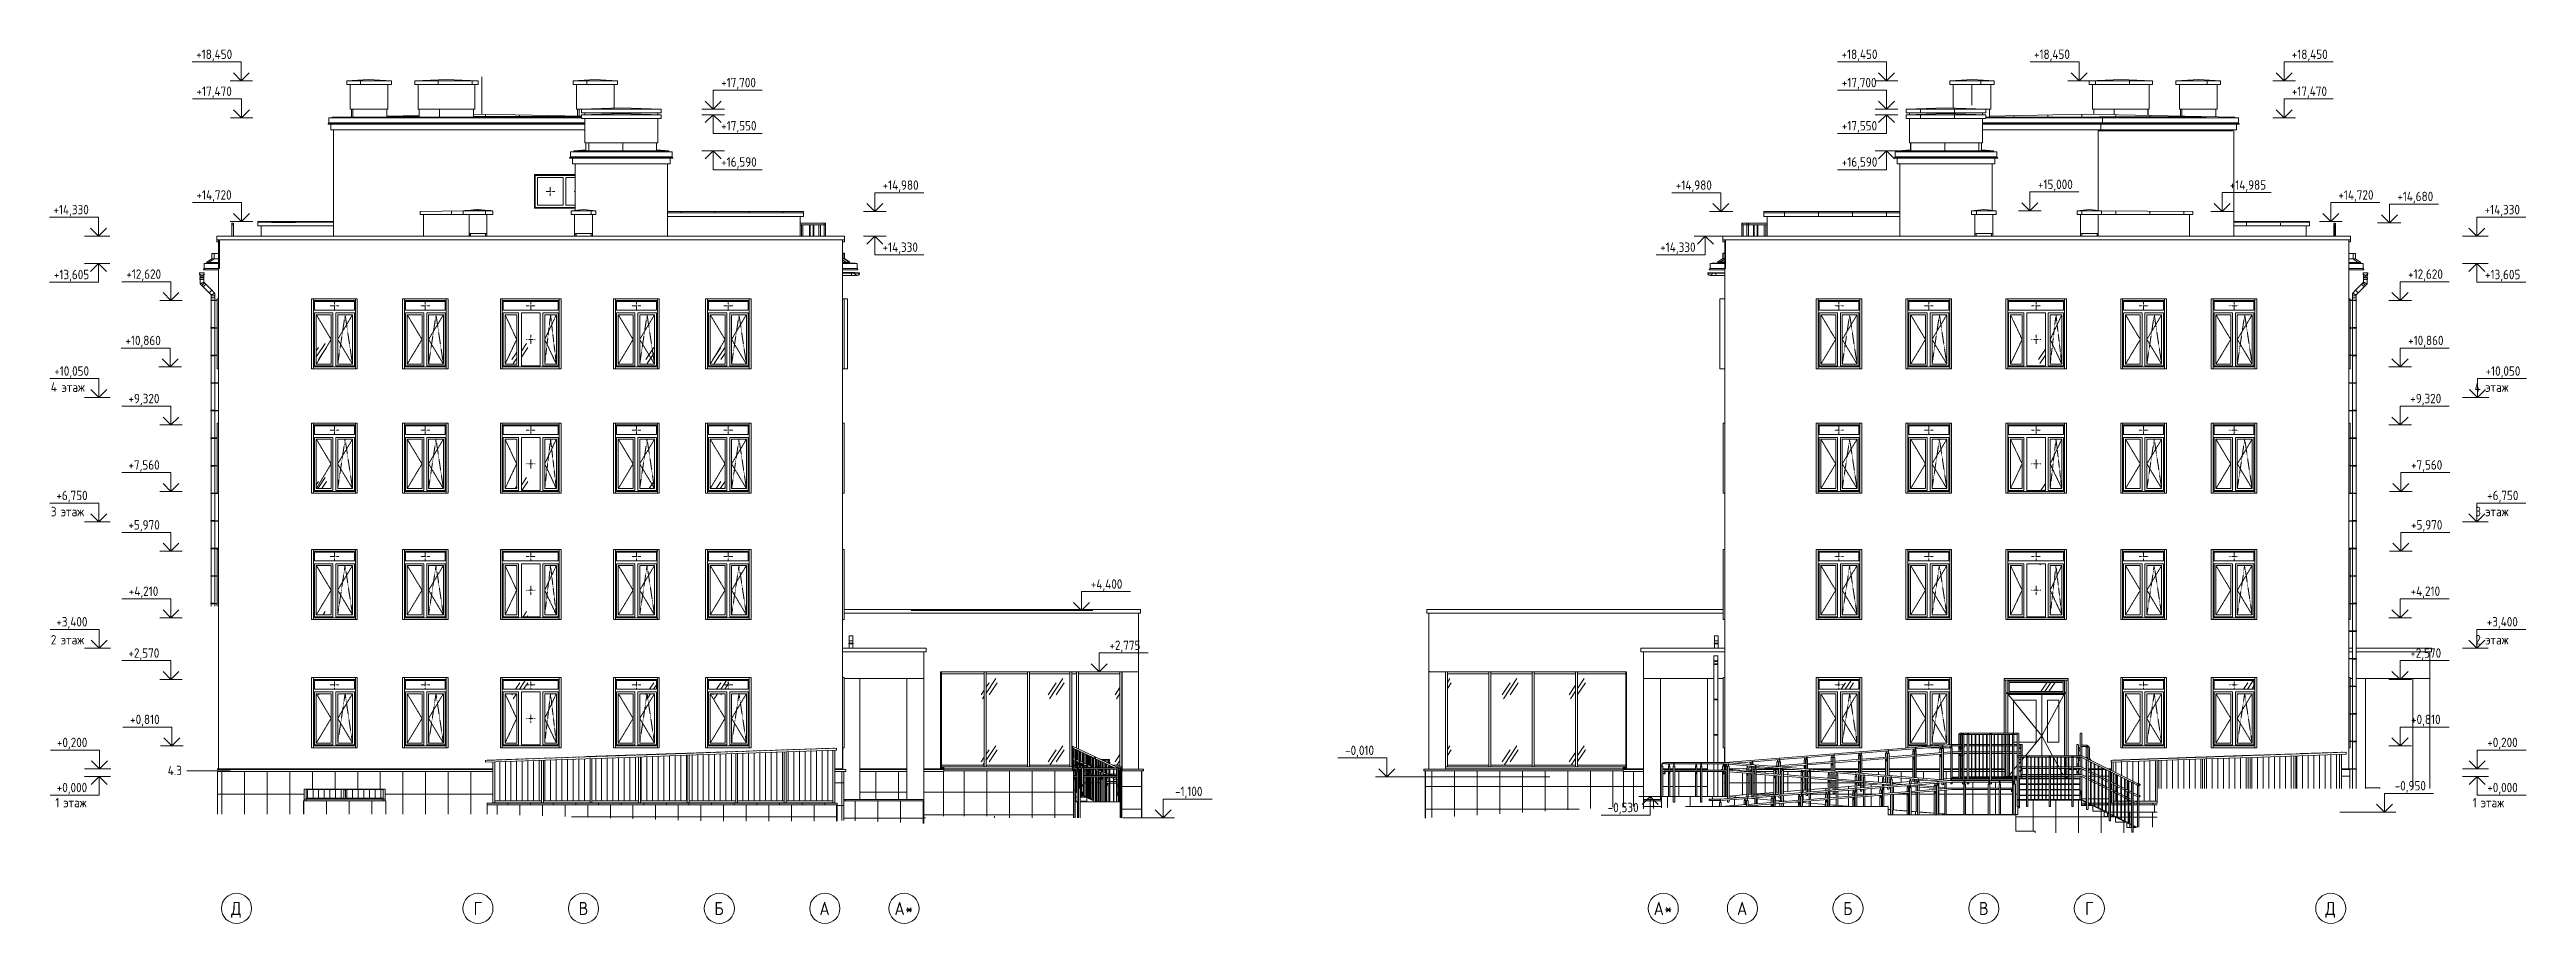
# Model space of a CAD drawing. Header units: millimetres. Extents: x -515342 to 330399, y -224905 to 507333.
# Drawn here: x 175044 to 240723, y -55029 to -31851 of the extents above; entities that cross this region are included whole.
import ezdxf

# ---------------------------------------------------------------- set-up
doc = ezdxf.new("R2010")
doc.units = ezdxf.units.MM
doc.linetypes.add('ASVP_Невидимые', pattern=[5, 3, -2])
doc.linetypes.add('ASVP_Штриховая_ш2 п1', pattern=[3, 2, -1])
doc.layers.get('0').update_dxf_attribs({"lineweight": 0})
for name, color, linetype, lineweight in [('Аннотация', 7, 'Continuous', 0), ('Витраж', 7, 'Continuous', 0), ('Двери', 7, 'Continuous', 0), ('Двери открывание', 7, 'Continuous', 0), ('Крыша', 7, 'Continuous', 0), ('Крыша штриховка', 7, 'Continuous', 0), ('Лестницы', 7, 'Continuous', 0), ('Линии', 7, 'Continuous', 0), ('Марки', 7, 'Continuous', 0), ('Обобщенные модели', 7, 'Continuous', 0), ('Ограждение', 7, 'Continuous', 0), ('Окна', 7, 'Continuous', 0), ('Окна открывание', 7, 'Continuous', 0), ('Оси', 7, 'Continuous', 0), ('Отметки', 7, 'Continuous', 0), ('Пандусы', 7, 'Continuous', 0), ('Панели витража', 7, 'Continuous', 0), ('Перекрытие', 7, 'Continuous', 0), ('Перекрытие штриховка', 7, 'Continuous', 0), ('Потолки', 7, 'Continuous', 0), ('Стены', 7, 'Continuous', 0), ('Стены внутренние', 7, 'Continuous', 0), ('Стены наружные', 7, 'Continuous', 0), ('Стены штриховка поверхности', 7, 'Continuous', 0)]:
    doc.layers.add(name, color=color, linetype=linetype, lineweight=lineweight)
doc.styles.add('GOST Common', font='', dxfattribs={"width": 0.9, "height": 350})
doc.styles.add('GOST Common_1', font='', dxfattribs={"width": 0.9, "height": 250})
doc.styles.add('GOST Common_2', font='', dxfattribs={"width": 0.9, "height": 250})
doc.styles.get('GOST Common').set_extended_font_data('GOST Common')
doc.styles.get('GOST Common_1').set_extended_font_data('GOST Common')
doc.styles.get('GOST Common_2').set_extended_font_data('GOST Common')
pattern_1 = [(0, (315, 0), (0, 600), []), (90, (315, 0), (-600, 4e-14), [])]
pattern_2 = [(0, (455, -3300), (0, 600), []), (90, (455, -3300), (-600, 4e-14), [])]
pattern_3 = [(0, (3154.5, 50), (0, 600), []), (90, (3154.5, 50), (-600, 4e-14), [])]
pattern_4 = [(236.31, (997.1, 1244.6), (-1777.996, -3556.002), [641.07, -5769.6]), (236.31, (1032.67, 1137.9), (-1777.996, -3556.002), [384.64, -6026.03]), (236.31, (819.3, 1137.9), (-1777.996, -3556.002), [384.64, -6026.03])]
pattern_5 = [(0, (-69.69, 0), (0, 100), []), (90, (-69.69, 0), (-100, 6e-15), [])]
pattern_6 = [(90, (-69.69, 0), (-150, 9e-15), [])]
pattern_7 = [(90, (-69.69, -10431.52), (-150, 9e-15), [])]
pattern_8 = [(90, (-69.69, 9851.73), (-150, 9e-15), [])]
pattern_9 = [(0, (195603, -38029), (0, 10000), []), (90, (195603, -38029.2), (-900, 6e-14), [])]
pattern_10 = [(0, (2245.5, 200), (0, 600), []), (90, (2245.5, 200), (-600, 4e-14), [])]
pattern_11 = [(0, (6937.85, -3300), (0, 600), []), (90, (6937.85, -3300), (-600, 4e-14), [])]
pattern_12 = [(0, (16055, -3120), (0, 600), []), (90, (16055, -3120), (-600, 4e-14), [])]
pattern_13 = [(0, (5542.85, 0), (0, 600), []), (90, (5542.85, 0), (-600, 4e-14), [])]
pattern_14 = [(0, (-826.35, 270), (0, 600), []), (90, (-826.35, 270), (-600, 4e-14), [])]
pattern_15 = [(236.31, (7704.1, 1244.6), (-1777.996, -3556.002), [641.07, -5769.6]), (236.31, (7739.7, 1137.9), (-1777.996, -3556.002), [384.64, -6026.03]), (236.31, (7526.3, 1137.9), (-1777.996, -3556.002), [384.64, -6026.03])]
pattern_16 = [(0, (6637.32, 0), (0, 100), []), (90, (6637.32, 0), (-100, 6e-15), [])]
pattern_17 = [(90, (6637.32, 0), (-150, 9e-15), [])]
pattern_18 = [(0, (219934, -38029), (0, 10000), []), (90, (219933.65, -38029.2), (-900, 6e-14), [])]
pattern_19 = [(0, (219249, -38029), (0, 10000), []), (90, (219248.65, -38029.2), (-900, 6e-14), [])]

msp = doc.modelspace()

# ---------------------------------------------------------------- texts
at = {"layer": 'Аннотация', "char_height": 250, "attachment_point": 1, "style": 'GOST Common_2'}
for s, insert, width in [('4 ', (175078.4444, -40680.1362), 344.725625), ('4 ', (239347.1866, -40680.1362), 344.725625), ('этаж', (175362.8714, -40680.1362), 1002.109375), ('этаж', (239631.6137, -40680.1362), 1002.109375), ('3 ', (175078.4444, -43980.1362), 320.675), ('3 ', (239366.1866, -43980.1362), 320.675), ('этаж', (175343.0277, -43980.1362), 1002.109375), ('этаж', (239630.7699, -43980.1362), 1002.109375), ('2 ', (175078.4444, -47380.1362), 320.675), ('этаж', (175343.0277, -47380.1362), 1002.109375), ('2 ', (239366.1866, -47380.1362), 320.675), ('этаж', (239630.7699, -47380.1362), 1002.109375), ('1 ', (175198.4444, -51700.1362), 256.54), ('этаж', (175410.111, -51700.1362), 1002.109375), ('1 ', (239299.1866, -51700.1362), 256.54), ('этаж', (239510.8533, -51700.1362), 1002.109375)]:
    msp.add_mtext(s, dxfattribs=dict(at, insert=insert, width=width))
at = {"layer": 'Марки', "insert": (178178.9315, -50845.5874), "char_height": 250, "width": 490.63275, "attachment_point": 1, "style": 'GOST Common_1'}
msp.add_mtext('4.3', dxfattribs=at)
at = {"layer": 'Оси', "char_height": 350, "attachment_point": 1, "style": 'GOST Common'}
for s, insert, width in [('\\fGOST Common|b0|i0|c204|p34|;\\W.9;Д', (179859.5032, -54456.6486), 346.329), ('\\fGOST Common|b0|i0|c204|p34|;\\W.9;Г', (186289.2032, -54456.6486), 274.177125), ('\\fGOST Common|b0|i0|c204|p34|;\\W.9;В', (189074.3532, -54456.6486), 310.253062), ('\\fGOST Common|b0|i0|c204|p34|;\\W.9;Б', (192674.3532, -54456.6486), 310.253062), ('\\fGOST Common|b0|i0|c204|p34|;\\W.9;А', (195459.5032, -54456.6486), 346.329), ('\\fGOST Common|b0|i0|c204|p34|;\\W.9;А', (197449.2532, -54456.6486), 346.329), ('\\fGOST Common|b0|i0|c204|p34|;\\W.9;А', (217579.9164, -54456.6486), 346.329), ('\\fGOST Common|b0|i0|c204|p34|;\\W.9;А', (219790.1664, -54456.6486), 346.329), ('\\fGOST Common|b0|i0|c204|p34|;\\W.9;Б', (222605.0164, -54456.6486), 310.253062), ('\\fGOST Common|b0|i0|c204|p34|;\\W.9;В', (226205.0164, -54456.6486), 310.253062), ('\\fGOST Common|b0|i0|c204|p34|;\\W.9;Г', (229019.8664, -54456.6486), 274.177125), ('\\fGOST Common|b0|i0|c204|p34|;\\W.9;Д', (235390.1664, -54456.6486), 346.329), ('\\fGOST Common|b0|i0|c204|p34|;\\W.9;*', (197735.0032, -54456.6486), 266.961937), ('\\fGOST Common|b0|i0|c204|p34|;\\W.9;*', (217865.6664, -54456.6486), 266.961937)]:
    msp.add_mtext(s, dxfattribs=dict(at, insert=insert, width=width))
at = {"layer": 'Отметки', "char_height": 250, "attachment_point": 1, "line_spacing_factor": 1.022761, "style": 'GOST Common_1'}
for s, insert, width in [('+18,450', (178933.3039, -31852.2749), 1191.744618), ('+18,450', (222560.3553, -31852.2749), 1191.744618), ('+18,450', (227663.1953, -31852.2749), 1191.744618), ('+18,450', (234498.4717, -31852.2749), 1191.744618), ('+17,470', (178941.8241, -32832.4749), 1191.744618), ('+17,700', (192853.0132, -32602.2749), 1164.590943), ('+17,700', (222567.2469, -32602.2749), 1164.590943), ('+17,470', (234498.4717, -32832.4749), 1191.744618), ('+17,550', (192853.0132, -33748.4253), 1164.590943), ('+17,550', (222567.292, -33748.4253), 1164.590943), ('+16,590', (192853.0132, -34708.6253), 1164.590943), ('+16,590', (222567.292, -34708.6253), 1164.590943), ('+14,980', (197133.3463, -35322.2749), 1191.744618), ('+14,980', (218167.4746, -35322.2749), 1191.744618), ('+15,000', (227768.4452, -35302.2749), 1164.590943), ('+14,985', (232854.0348, -35317.2749), 1191.744618), ('+14,330', (175147.8263, -35972.4749), 1191.744618), ('+14,720', (178941.1825, -35582.2749), 1191.744618), ('+14,720', (235735.2607, -35582.2749), 1191.744618), ('+14,680', (237297.7079, -35622.4749), 1191.744618), ('+14,330', (239612.6752, -35972.4749), 1191.744618), ('+14,330', (197132.6547, -36968.6253), 1191.744618), ('+14,330', (217753.3703, -36968.6253), 1191.744618), ('+13,605', (175159.1403, -37693.6253), 1164.590943), ('+12,620', (177079.7168, -37682.4749), 1164.590943), ('+12,620', (237584.639, -37682.4749), 1164.590943), ('+13,605', (239623.9893, -37693.6253), 1164.590943), ('+10,860', (177056.0556, -39442.4749), 1164.590943), ('+10,860', (237584.639, -39442.4749), 1164.590943), ('+10,050', (175168.8582, -40252.4749), 1164.590943), ('+10,050', (239637.5176, -40252.4749), 1164.590943), ('+9,320', (177136.287, -40982.4749), 1028.822569), ('+9,320', (237641.2092, -40982.4749), 1028.822569), ('+7,560', (177136.287, -42742.4749), 1028.822569), ('+7,560', (237661.7841, -42742.4749), 1028.822569), ('+6,750', (175225.4284, -43552.4749), 1028.822569), ('+6,750', (239680.5594, -43552.4749), 1028.822569), ('+5,970', (177136.287, -44332.4749), 1028.822569), ('+5,970', (237661.7841, -44332.4749), 1028.822569), ('+4,400', (202655.4606, -45902.4749), 1083.129918), ('+4,210', (177146.3439, -46092.4749), 1004.685969), ('+4,210', (237651.2661, -46092.4749), 1004.685969), ('+3,400', (175223.4542, -46902.4749), 1055.976244), ('+3,400', (239669.2454, -46902.4749), 1055.976244), ('+2,570', (177136.287, -47732.4749), 1028.822569), ('+2,775', (203147.5974, -47527.4749), 1028.822569), ('+2,570', (237641.2092, -47732.4749), 1028.822569), ('+0,810', (177181.3191, -49492.4749), 977.532294), ('+0,810', (237662.5801, -49492.4749), 977.532294), ('+0,200', (175239.2322, -50102.4749), 1028.822569), ('-0,010', (209397.1033, -50312.4749), 977.532294), ('+0,200', (239683.5638, -50102.4749), 1028.822569), ('+0,000', (175234.7683, -51298.6253), 1028.822569), ('-1,100', (204886.0796, -51402.4749), 926.242019), ('-0,530', (216359.2999, -51828.6253), 1028.822569), ('-0,950', (237228.0857, -51252.4749), 1028.822569), ('+0,000', (239683.5638, -51298.6253), 1028.822569)]:
    msp.add_mtext(s, dxfattribs=dict(at, insert=insert, width=width))

# ---------------------------------------------------------------- blocks, each defined once
blk = doc.blocks.new('Окно_ПВХ_2Створки_1Фрамуга-верх - АР_Окно_ОП_1820_h_х11700_2ст1фр-в-V3-Фасад Д-А_')
at = {"layer": 'Окна'}
h = blk.add_hatch(dxfattribs=at)
h.set_pattern_fill('FP_1', color=256, style=0, pattern_type=2)
h.set_pattern_definition(pattern_4)
h.paths.add_polyline_path([(-13105, 885), (-13092, 885), (-13092, 2193), (-13485, 2193), (-13485, 885), (-13338, 885)])
for p, q in [((-12476, 2544), (-13534, 2544)), ((-13534, 2544), (-13534, 2318)), ((-12476, 2318), (-13534, 2318)), ((-13043, 2242), (-13534, 2242)), ((-13534, 2242), (-13534, 836)), ((-13485, 2193), (-13485, 885)), ((-13092, 2193), (-13485, 2193)), ((-13092, 2193), (-13092, 885)), ((-13043, 836), (-13043, 2242)), ((-12476, 2242), (-12967, 2242)), ((-12967, 836), (-12967, 2242)), ((-12918, 2193), (-12918, 885)), ((-12525, 2193), (-12918, 2193)), ((-12525, 2193), (-12525, 885)), ((-12476, 2318), (-12476, 2544)), ((-12476, 836), (-12476, 2242)), ((-13534, 836), (-13043, 836)), ((-13485, 885), (-13092, 885)), ((-12967, 836), (-12476, 836)), ((-12918, 885), (-12525, 885))]:
    blk.add_line(p, q, dxfattribs=at)
at = {"layer": 'Окна открывание', "linetype": 'ASVP_Штриховая_ш2 п1'}
for p, q in [((-13485, 2193), (-13092, 1539)), ((-12885, 2431), (-13125, 2431)), ((-13005, 2318), (-13005, 2544)), ((-12721, 2193), (-12918, 885)), ((-12525, 2193), (-12918, 1539)), ((-12525, 885), (-12721, 2193)), ((-13092, 1539), (-13485, 885)), ((-12918, 1539), (-12525, 885))]:
    blk.add_line(p, q, dxfattribs=at)
blk = doc.blocks.new('Окно_ПВХ_2Створки_1Фрамуга-верх - АР_Окно_ОП_1820_h_х11700_2ст1фр-в-V4-Фасад Д-А_')
at = {"layer": 'Окна'}
for p, q in [((-10066, 2544), (-11124, 2544)), ((-11124, 2544), (-11124, 2318)), ((-10066, 2318), (-11124, 2318)), ((-10633, 2242), (-11124, 2242)), ((-11124, 2242), (-11124, 836)), ((-11075, 2193), (-11075, 885)), ((-10682, 2193), (-11075, 2193)), ((-10682, 2193), (-10682, 885)), ((-10633, 836), (-10633, 2242)), ((-10066, 2242), (-10557, 2242)), ((-10557, 836), (-10557, 2242)), ((-10508, 2193), (-10508, 885)), ((-10115, 2193), (-10508, 2193)), ((-10115, 2193), (-10115, 885)), ((-10066, 2318), (-10066, 2544)), ((-10066, 836), (-10066, 2242)), ((-11124, 836), (-10633, 836)), ((-11075, 885), (-10682, 885)), ((-10557, 836), (-10066, 836)), ((-10508, 885), (-10115, 885))]:
    blk.add_line(p, q, dxfattribs=at)
at = {"layer": 'Окна открывание', "linetype": 'ASVP_Штриховая_ш2 п1'}
for p, q in [((-11075, 2193), (-10682, 1539)), ((-10475, 2431), (-10715, 2431)), ((-10595, 2318), (-10595, 2544)), ((-10311, 2193), (-10508, 885)), ((-10115, 2193), (-10508, 1539)), ((-10115, 885), (-10311, 2193)), ((-10682, 1539), (-11075, 885)), ((-10508, 1539), (-10115, 885))]:
    blk.add_line(p, q, dxfattribs=at)
blk = doc.blocks.new('Окно_ПВХ_2Створки_1Фрамуга-верх - АР_Окно_ОП_1820_h_х11700_2ст1фр-в-V5-Фасад Д-А_')
at = {"layer": 'Окна'}
h = blk.add_hatch(dxfattribs=at)
h.set_pattern_fill('FP_1', color=256, style=0, pattern_type=2)
h.set_pattern_definition(pattern_4)
h.paths.add_polyline_path([(-4692, 885), (-4517, 885), (-4518, 2193), (-4910, 2193), (-4910, 885), (-4750, 885)])
at = {"layer": 'Окна открывание'}
h = blk.add_hatch(dxfattribs=at)
h.set_pattern_fill('FP_1', color=256, style=0, pattern_type=2)
h.set_pattern_definition(pattern_4)
h.paths.add_polyline_path([(-4471, 2318), (-4468, 2318), (-4468, 2544), (-5526, 2544), (-5526, 2318), (-4518, 2318)])
at = {"layer": 'Окна'}
for p, q in [((-4468, 2544), (-5526, 2544)), ((-5526, 2544), (-5526, 2318)), ((-4468, 2318), (-5526, 2318)), ((-5035, 2242), (-5526, 2242)), ((-5526, 2242), (-5526, 836)), ((-5477, 2193), (-5477, 885)), ((-5084, 2193), (-5477, 2193)), ((-5084, 2193), (-5084, 885)), ((-5035, 836), (-5035, 2242)), ((-4468, 2242), (-4959, 2242)), ((-4959, 836), (-4959, 2242)), ((-4910, 2193), (-4910, 885)), ((-4517, 2193), (-4910, 2193)), ((-4517, 2193), (-4517, 885)), ((-4468, 2318), (-4468, 2544)), ((-4468, 836), (-4468, 2242)), ((-5526, 836), (-5035, 836)), ((-5477, 885), (-5084, 885)), ((-4959, 836), (-4468, 836)), ((-4910, 885), (-4517, 885))]:
    blk.add_line(p, q, dxfattribs=at)
at = {"layer": 'Окна открывание', "linetype": 'ASVP_Штриховая_ш2 п1'}
for p, q in [((-5477, 2193), (-5084, 1539)), ((-4877, 2431), (-5117, 2431)), ((-4997, 2318), (-4997, 2544)), ((-4714, 2193), (-4910, 885)), ((-4517, 2193), (-4910, 1539)), ((-4517, 885), (-4714, 2193)), ((-5084, 1539), (-5477, 885)), ((-4910, 1539), (-4517, 885))]:
    blk.add_line(p, q, dxfattribs=at)
blk = doc.blocks.new('Окно_ПВХ_2Створки_1Фрамуга-верх - АР_Окно_ОП_1820_h_х11700_2ст1фр-в-V6-Фасад Д-А_')
at = {"layer": 'Окна'}
h = blk.add_hatch(dxfattribs=at)
h.set_pattern_fill('FP_1', color=256, style=0, pattern_type=2)
h.set_pattern_definition(pattern_4)
h.paths.add_polyline_path([(-2661, 885), (-2647, 885), (-2647, 2193), (-3040, 2193), (-3040, 885), (-2777, 885)])
at = {"layer": 'Окна открывание'}
h = blk.add_hatch(dxfattribs=at)
h.set_pattern_fill('FP_1', color=256, style=0, pattern_type=2)
h.set_pattern_definition(pattern_4)
h.paths.add_polyline_path([(-2197, 2318), (-2031, 2318), (-2031, 2544), (-3089, 2544), (-3089, 2318), (-2255, 2318)])
at = {"layer": 'Окна'}
for p, q in [((-2031, 2544), (-3089, 2544)), ((-3089, 2544), (-3089, 2318)), ((-2031, 2318), (-3089, 2318)), ((-2598, 2242), (-3089, 2242)), ((-3089, 2242), (-3089, 836)), ((-3040, 2193), (-3040, 885)), ((-2647, 2193), (-3040, 2193)), ((-2647, 2193), (-2647, 885)), ((-2598, 836), (-2598, 2242)), ((-2031, 2242), (-2522, 2242)), ((-2522, 836), (-2522, 2242)), ((-2473, 2193), (-2473, 885)), ((-2080, 2193), (-2473, 2193)), ((-2080, 2193), (-2080, 885)), ((-2031, 2318), (-2031, 2544)), ((-2031, 836), (-2031, 2242)), ((-3089, 836), (-2598, 836)), ((-3040, 885), (-2647, 885)), ((-2522, 836), (-2031, 836)), ((-2473, 885), (-2080, 885))]:
    blk.add_line(p, q, dxfattribs=at)
at = {"layer": 'Окна открывание', "linetype": 'ASVP_Штриховая_ш2 п1'}
for p, q in [((-3040, 2193), (-2647, 1539)), ((-2440, 2431), (-2680, 2431)), ((-2560, 2318), (-2560, 2544)), ((-2276, 2193), (-2473, 885)), ((-2080, 2193), (-2473, 1539)), ((-2080, 885), (-2276, 2193)), ((-2647, 1539), (-3040, 885)), ((-2473, 1539), (-2080, 885))]:
    blk.add_line(p, q, dxfattribs=at)
blk = doc.blocks.new('Окно_ПВХ_3Створки_1Фрамуга-верх - АР_Окно_ОП_1820_h_х1570_3ст2фр-в-9695280-Фасад Д-А_')
at = {"layer": 'Окна'}
h = blk.add_hatch(dxfattribs=at)
h.set_pattern_fill('FP_1', color=256, style=0, pattern_type=2)
h.set_pattern_definition(pattern_4)
h.paths.add_polyline_path([(-8231, 885), (-8172, 885), (-8172, 2193), (-8480, 2193), (-8480, 885), (-8463, 885)])
at = {"layer": 'Окна открывание'}
h = blk.add_hatch(dxfattribs=at)
h.set_pattern_fill('FP_1', color=256, style=0, pattern_type=2)
h.set_pattern_definition(pattern_4)
h.paths.add_polyline_path([(-7767, 2318), (-7071, 2318), (-7071, 2544), (-8529, 2544), (-8529, 2318), (-7999, 2318)])
h = blk.add_hatch(dxfattribs=at)
h.set_pattern_fill('FP_1', color=256, style=0, pattern_type=2)
h.set_pattern_definition(pattern_4)
h.paths.add_polyline_path([(-8047, 836), (-7553, 836), (-7553, 2242), (-8047, 2242), (-8047, 887)])
at = {"layer": 'Окна'}
for p, q in [((-7071, 2544), (-8529, 2544)), ((-8529, 2544), (-8529, 2318)), ((-7071, 2318), (-8529, 2318)), ((-8123, 2242), (-8529, 2242)), ((-8529, 2242), (-8529, 836)), ((-8480, 2193), (-8480, 885)), ((-8172, 2193), (-8480, 2193)), ((-8172, 2193), (-8172, 885)), ((-8123, 836), (-8123, 2242)), ((-7553, 2242), (-8047, 2242)), ((-8047, 836), (-8047, 2242)), ((-7553, 836), (-7553, 2242)), ((-7071, 2242), (-7477, 2242)), ((-7477, 836), (-7477, 2242)), ((-7428, 2193), (-7428, 885)), ((-7120, 2193), (-7428, 2193)), ((-7120, 2193), (-7120, 885)), ((-7071, 2318), (-7071, 2544)), ((-7071, 836), (-7071, 2242)), ((-8529, 836), (-8123, 836)), ((-8480, 885), (-8172, 885)), ((-8047, 836), (-7553, 836)), ((-7477, 836), (-7071, 836)), ((-7428, 885), (-7120, 885))]:
    blk.add_line(p, q, dxfattribs=at)
at = {"layer": 'Окна открывание', "linetype": 'ASVP_Штриховая_ш2 п1'}
for p, q in [((-8480, 2193), (-8172, 1539)), ((-7920, 2431), (-7680, 2431)), ((-7800, 2318), (-7800, 2544)), ((-7274, 2193), (-7428, 885)), ((-7120, 2193), (-7428, 1539)), ((-7120, 885), (-7274, 2193)), ((-8172, 1539), (-8480, 885)), ((-7680, 1539), (-7920, 1539)), ((-7800, 1419), (-7800, 1659)), ((-7428, 1539), (-7120, 885))]:
    blk.add_line(p, q, dxfattribs=at)
blk = doc.blocks.new('Окно_ПВХ_2Створки_1Фрамуга-верх - АР_Окно_ОП_1820_h_х11700_2ст1фр-в-V7-Фасад Д-А_')
at = {"layer": 'Окна'}
h = blk.add_hatch(dxfattribs=at)
h.set_pattern_fill('FP_1', color=256, style=0, pattern_type=2)
h.set_pattern_definition(pattern_4)
h.paths.add_polyline_path([(-13092, 4285), (-13092, 5593), (-13485, 5593), (-13485, 4285), (-13105, 4285)])
for p, q in [((-12476, 5944), (-13534, 5944)), ((-13534, 5944), (-13534, 5718)), ((-12476, 5718), (-12476, 5944)), ((-12476, 5718), (-13534, 5718)), ((-13043, 5642), (-13534, 5642)), ((-13534, 5642), (-13534, 4236)), ((-13485, 5593), (-13485, 4285)), ((-13092, 5593), (-13485, 5593)), ((-13092, 5593), (-13092, 4285)), ((-13043, 4236), (-13043, 5642)), ((-12476, 5642), (-12967, 5642)), ((-12967, 4236), (-12967, 5642)), ((-12918, 5593), (-12918, 4285)), ((-12525, 5593), (-12918, 5593)), ((-12525, 5593), (-12525, 4285)), ((-12476, 4236), (-12476, 5642)), ((-13534, 4236), (-13043, 4236)), ((-13485, 4285), (-13092, 4285)), ((-12967, 4236), (-12476, 4236)), ((-12918, 4285), (-12525, 4285))]:
    blk.add_line(p, q, dxfattribs=at)
at = {"layer": 'Окна открывание', "linetype": 'ASVP_Штриховая_ш2 п1'}
for p, q in [((-13005, 5718), (-13005, 5944)), ((-13485, 5593), (-13092, 4939)), ((-12885, 5831), (-13125, 5831)), ((-12721, 5593), (-12918, 4285)), ((-12525, 5593), (-12918, 4939)), ((-12525, 4285), (-12721, 5593)), ((-13092, 4939), (-13485, 4285)), ((-12918, 4939), (-12525, 4285))]:
    blk.add_line(p, q, dxfattribs=at)
blk = doc.blocks.new('Окно_ПВХ_2Створки_1Фрамуга-верх - АР_Окно_ОП_1820_h_х11700_2ст1фр-в-V8-Фасад Д-А_')
at = {"layer": 'Окна'}
for p, q in [((-10066, 5944), (-11124, 5944)), ((-11124, 5944), (-11124, 5718)), ((-10066, 5718), (-10066, 5944)), ((-10066, 5718), (-11124, 5718)), ((-10633, 5642), (-11124, 5642)), ((-11124, 5642), (-11124, 4236)), ((-11075, 5593), (-11075, 4285)), ((-10682, 5593), (-11075, 5593)), ((-10682, 5593), (-10682, 4285)), ((-10633, 4236), (-10633, 5642)), ((-10066, 5642), (-10557, 5642)), ((-10557, 4236), (-10557, 5642)), ((-10508, 5593), (-10508, 4285)), ((-10115, 5593), (-10508, 5593)), ((-10115, 5593), (-10115, 4285)), ((-10066, 4236), (-10066, 5642)), ((-11124, 4236), (-10633, 4236)), ((-11075, 4285), (-10682, 4285)), ((-10557, 4236), (-10066, 4236)), ((-10508, 4285), (-10115, 4285))]:
    blk.add_line(p, q, dxfattribs=at)
at = {"layer": 'Окна открывание', "linetype": 'ASVP_Штриховая_ш2 п1'}
for p, q in [((-10595, 5718), (-10595, 5944)), ((-11075, 5593), (-10682, 4939)), ((-10475, 5831), (-10715, 5831)), ((-10311, 5593), (-10508, 4285)), ((-10115, 5593), (-10508, 4939)), ((-10115, 4285), (-10311, 5593)), ((-10682, 4939), (-11075, 4285)), ((-10508, 4939), (-10115, 4285))]:
    blk.add_line(p, q, dxfattribs=at)
blk = doc.blocks.new('Окно_ПВХ_2Створки_1Фрамуга-верх - АР_Окно_ОП_1820_h_х11700_2ст1фр-в-V9-Фасад Д-А_')
at = {"layer": 'Окна'}
h = blk.add_hatch(dxfattribs=at)
h.set_pattern_fill('FP_1', color=256, style=0, pattern_type=2)
h.set_pattern_definition(pattern_4)
h.paths.add_polyline_path([(-4517, 4285), (-4518, 5593), (-4910, 5593), (-4910, 4285), (-4518, 4285)])
for p, q in [((-4468, 5944), (-5526, 5944)), ((-5526, 5944), (-5526, 5718)), ((-4468, 5718), (-4468, 5944)), ((-4468, 5718), (-5526, 5718)), ((-5035, 5642), (-5526, 5642)), ((-5526, 5642), (-5526, 4236)), ((-5477, 5593), (-5477, 4285)), ((-5084, 5593), (-5477, 5593)), ((-5084, 5593), (-5084, 4285)), ((-5035, 4236), (-5035, 5642)), ((-4468, 5642), (-4959, 5642)), ((-4959, 4236), (-4959, 5642)), ((-4910, 5593), (-4910, 4285)), ((-4517, 5593), (-4910, 5593)), ((-4517, 5593), (-4517, 4285)), ((-4468, 4236), (-4468, 5642)), ((-5526, 4236), (-5035, 4236)), ((-5477, 4285), (-5084, 4285)), ((-4959, 4236), (-4468, 4236)), ((-4910, 4285), (-4517, 4285))]:
    blk.add_line(p, q, dxfattribs=at)
at = {"layer": 'Окна открывание', "linetype": 'ASVP_Штриховая_ш2 п1'}
for p, q in [((-4997, 5718), (-4997, 5944)), ((-5477, 5593), (-5084, 4939)), ((-4877, 5831), (-5117, 5831)), ((-4714, 5593), (-4910, 4285)), ((-4517, 5593), (-4910, 4939)), ((-4517, 4285), (-4714, 5593)), ((-5084, 4939), (-5477, 4285)), ((-4910, 4939), (-4517, 4285))]:
    blk.add_line(p, q, dxfattribs=at)
blk = doc.blocks.new('Окно_ПВХ_2Створки_1Фрамуга-верх - АР_Окно_ОП_1820_h_х11700_2ст1фр-в-V10-Фасад Д-А_')
at = {"layer": 'Окна'}
h = blk.add_hatch(dxfattribs=at)
h.set_pattern_fill('FP_1', color=256, style=0, pattern_type=2)
h.set_pattern_definition(pattern_4)
h.paths.add_polyline_path([(-2777, 4285), (-2647, 4285), (-2647, 5593), (-3040, 5593), (-3040, 4285), (-2893, 4285)])
for p, q in [((-2031, 5944), (-3089, 5944)), ((-3089, 5944), (-3089, 5718)), ((-2031, 5718), (-2031, 5944)), ((-2031, 5718), (-3089, 5718)), ((-2598, 5642), (-3089, 5642)), ((-3089, 5642), (-3089, 4236)), ((-3040, 5593), (-3040, 4285)), ((-2647, 5593), (-3040, 5593)), ((-2647, 5593), (-2647, 4285)), ((-2598, 4236), (-2598, 5642)), ((-2031, 5642), (-2522, 5642)), ((-2522, 4236), (-2522, 5642)), ((-2473, 5593), (-2473, 4285)), ((-2080, 5593), (-2473, 5593)), ((-2080, 5593), (-2080, 4285)), ((-2031, 4236), (-2031, 5642)), ((-3089, 4236), (-2598, 4236)), ((-3040, 4285), (-2647, 4285)), ((-2522, 4236), (-2031, 4236)), ((-2473, 4285), (-2080, 4285))]:
    blk.add_line(p, q, dxfattribs=at)
at = {"layer": 'Окна открывание', "linetype": 'ASVP_Штриховая_ш2 п1'}
for p, q in [((-2560, 5718), (-2560, 5944)), ((-3040, 5593), (-2647, 4939)), ((-2440, 5831), (-2680, 5831)), ((-2276, 5593), (-2473, 4285)), ((-2080, 5593), (-2473, 4939)), ((-2080, 4285), (-2276, 5593)), ((-2647, 4939), (-3040, 4285)), ((-2473, 4939), (-2080, 4285))]:
    blk.add_line(p, q, dxfattribs=at)
blk = doc.blocks.new('Окно_ПВХ_3Створки_1Фрамуга-верх - АР_Окно_ОП_1820_h_х1570_3ст2фр-в-V11-Фасад Д-А_')
at = {"layer": 'Окна'}
h = blk.add_hatch(dxfattribs=at)
h.set_pattern_fill('FP_1', color=256, style=0, pattern_type=2)
h.set_pattern_definition(pattern_4)
h.paths.add_polyline_path([(-8172, 4285), (-8172, 5593), (-8480, 5593), (-8480, 4285), (-8231, 4285)])
at = {"layer": 'Окна открывание'}
h = blk.add_hatch(dxfattribs=at)
h.set_pattern_fill('FP_1', color=256, style=0, pattern_type=2)
h.set_pattern_definition(pattern_4)
h.paths.add_polyline_path([(-7553, 4236), (-7553, 5642), (-8047, 5642), (-8047, 4236), (-7767, 4236)])
at = {"layer": 'Окна'}
for p, q in [((-7071, 5944), (-8529, 5944)), ((-8529, 5944), (-8529, 5718)), ((-7071, 5718), (-7071, 5944)), ((-7071, 5718), (-8529, 5718)), ((-8123, 5642), (-8529, 5642)), ((-8529, 5642), (-8529, 4236)), ((-8480, 5593), (-8480, 4285)), ((-8172, 5593), (-8480, 5593)), ((-8172, 5593), (-8172, 4285)), ((-8123, 4236), (-8123, 5642)), ((-7553, 5642), (-8047, 5642)), ((-8047, 4236), (-8047, 5642)), ((-7553, 4236), (-7553, 5642)), ((-7071, 5642), (-7477, 5642)), ((-7477, 4236), (-7477, 5642)), ((-7428, 5593), (-7428, 4285)), ((-7120, 5593), (-7428, 5593)), ((-7120, 5593), (-7120, 4285)), ((-7071, 4236), (-7071, 5642)), ((-8529, 4236), (-8123, 4236)), ((-8480, 4285), (-8172, 4285)), ((-8047, 4236), (-7553, 4236)), ((-7477, 4236), (-7071, 4236)), ((-7428, 4285), (-7120, 4285))]:
    blk.add_line(p, q, dxfattribs=at)
at = {"layer": 'Окна открывание', "linetype": 'ASVP_Штриховая_ш2 п1'}
for p, q in [((-7800, 5718), (-7800, 5944)), ((-8480, 5593), (-8172, 4939)), ((-7920, 5831), (-7680, 5831)), ((-7274, 5593), (-7428, 4285)), ((-7120, 5593), (-7428, 4939)), ((-7120, 4285), (-7274, 5593)), ((-8172, 4939), (-8480, 4285)), ((-7680, 4939), (-7920, 4939)), ((-7800, 4819), (-7800, 5059)), ((-7428, 4939), (-7120, 4285))]:
    blk.add_line(p, q, dxfattribs=at)
blk = doc.blocks.new('Окно_ПВХ_2Створки_1Фрамуга-верх - АР_Окно_ОП_1820_h_х11700_2ст1фр-в-V12-Фасад Д-А_')
at = {"layer": 'Окна'}
h = blk.add_hatch(dxfattribs=at)
h.set_pattern_fill('FP_1', color=256, style=0, pattern_type=2)
h.set_pattern_definition(pattern_4)
h.paths.add_polyline_path([(-13105, 7635), (-13092, 7635), (-13092, 8943), (-13485, 8943), (-13485, 7635), (-13338, 7635)])
for p, q in [((-12476, 9294), (-13534, 9294)), ((-13534, 9294), (-13534, 9068)), ((-12476, 9068), (-12476, 9294)), ((-12476, 9068), (-13534, 9068)), ((-13043, 8992), (-13534, 8992)), ((-13534, 8992), (-13534, 7586)), ((-13485, 8943), (-13485, 7635)), ((-13092, 8943), (-13485, 8943)), ((-13092, 8943), (-13092, 7635)), ((-13043, 7586), (-13043, 8992)), ((-12476, 8992), (-12967, 8992)), ((-12967, 7586), (-12967, 8992)), ((-12918, 8943), (-12918, 7635)), ((-12525, 8943), (-12918, 8943)), ((-12525, 8943), (-12525, 7635)), ((-12476, 7586), (-12476, 8992)), ((-13534, 7586), (-13043, 7586)), ((-13485, 7635), (-13092, 7635)), ((-12967, 7586), (-12476, 7586)), ((-12918, 7635), (-12525, 7635))]:
    blk.add_line(p, q, dxfattribs=at)
at = {"layer": 'Окна открывание', "linetype": 'ASVP_Штриховая_ш2 п1'}
for p, q in [((-13005, 9068), (-13005, 9294)), ((-13485, 8943), (-13092, 8289)), ((-12885, 9181), (-13125, 9181)), ((-12721, 8943), (-12918, 7635)), ((-12525, 8943), (-12918, 8289)), ((-12525, 7635), (-12721, 8943)), ((-13092, 8289), (-13485, 7635)), ((-12918, 8289), (-12525, 7635))]:
    blk.add_line(p, q, dxfattribs=at)
blk = doc.blocks.new('Окно_ПВХ_2Створки_1Фрамуга-верх - АР_Окно_ОП_1820_h_х11700_2ст1фр-в-V13-Фасад Д-А_')
at = {"layer": 'Окна'}
for p, q in [((-10066, 9294), (-11124, 9294)), ((-11124, 9294), (-11124, 9068)), ((-10066, 9068), (-10066, 9294)), ((-10066, 9068), (-11124, 9068)), ((-10633, 8992), (-11124, 8992)), ((-11124, 8992), (-11124, 7586)), ((-11075, 8943), (-11075, 7635)), ((-10682, 8943), (-11075, 8943)), ((-10682, 8943), (-10682, 7635)), ((-10633, 7586), (-10633, 8992)), ((-10066, 8992), (-10557, 8992)), ((-10557, 7586), (-10557, 8992)), ((-10508, 8943), (-10508, 7635)), ((-10115, 8943), (-10508, 8943)), ((-10115, 8943), (-10115, 7635)), ((-10066, 7586), (-10066, 8992)), ((-11124, 7586), (-10633, 7586)), ((-11075, 7635), (-10682, 7635)), ((-10557, 7586), (-10066, 7586)), ((-10508, 7635), (-10115, 7635))]:
    blk.add_line(p, q, dxfattribs=at)
at = {"layer": 'Окна открывание', "linetype": 'ASVP_Штриховая_ш2 п1'}
for p, q in [((-10595, 9068), (-10595, 9294)), ((-11075, 8943), (-10682, 8289)), ((-10475, 9181), (-10715, 9181)), ((-10311, 8943), (-10508, 7635)), ((-10115, 8943), (-10508, 8289)), ((-10115, 7635), (-10311, 8943)), ((-10682, 8289), (-11075, 7635)), ((-10508, 8289), (-10115, 7635))]:
    blk.add_line(p, q, dxfattribs=at)
blk = doc.blocks.new('Окно_ПВХ_2Створки_1Фрамуга-верх - АР_Окно_ОП_1820_h_х11700_2ст1фр-в-V14-Фасад Д-А_')
at = {"layer": 'Окна'}
h = blk.add_hatch(dxfattribs=at)
h.set_pattern_fill('FP_1', color=256, style=0, pattern_type=2)
h.set_pattern_definition(pattern_4)
h.paths.add_polyline_path([(-4517, 7635), (-4518, 8943), (-4910, 8943), (-4910, 7635), (-4518, 7635)])
for p, q in [((-4468, 9294), (-5526, 9294)), ((-5526, 9294), (-5526, 9068)), ((-4468, 9068), (-4468, 9294)), ((-4468, 9068), (-5526, 9068)), ((-5035, 8992), (-5526, 8992)), ((-5526, 8992), (-5526, 7586)), ((-5477, 8943), (-5477, 7635)), ((-5084, 8943), (-5477, 8943)), ((-5084, 8943), (-5084, 7635)), ((-5035, 7586), (-5035, 8992)), ((-4468, 8992), (-4959, 8992)), ((-4959, 7586), (-4959, 8992)), ((-4910, 8943), (-4910, 7635)), ((-4517, 8943), (-4910, 8943)), ((-4517, 8943), (-4517, 7635)), ((-4468, 7586), (-4468, 8992)), ((-5526, 7586), (-5035, 7586)), ((-5477, 7635), (-5084, 7635)), ((-4959, 7586), (-4468, 7586)), ((-4910, 7635), (-4517, 7635))]:
    blk.add_line(p, q, dxfattribs=at)
at = {"layer": 'Окна открывание', "linetype": 'ASVP_Штриховая_ш2 п1'}
for p, q in [((-4997, 9068), (-4997, 9294)), ((-5477, 8943), (-5084, 8289)), ((-4877, 9181), (-5117, 9181)), ((-4714, 8943), (-4910, 7635)), ((-4517, 8943), (-4910, 8289)), ((-4517, 7635), (-4714, 8943)), ((-5084, 8289), (-5477, 7635)), ((-4910, 8289), (-4517, 7635))]:
    blk.add_line(p, q, dxfattribs=at)
blk = doc.blocks.new('Окно_ПВХ_2Створки_1Фрамуга-верх - АР_Окно_ОП_1820_h_х11700_2ст1фр-в-V15-Фасад Д-А_')
at = {"layer": 'Окна'}
h = blk.add_hatch(dxfattribs=at)
h.set_pattern_fill('FP_1', color=256, style=0, pattern_type=2)
h.set_pattern_definition(pattern_4)
h.paths.add_polyline_path([(-2661, 7635), (-2647, 7635), (-2647, 8943), (-3040, 8943), (-3040, 7635), (-2777, 7635)])
for p, q in [((-2031, 9294), (-3089, 9294)), ((-3089, 9294), (-3089, 9068)), ((-2031, 9068), (-2031, 9294)), ((-2031, 9068), (-3089, 9068)), ((-2598, 8992), (-3089, 8992)), ((-3089, 8992), (-3089, 7586)), ((-3040, 8943), (-3040, 7635)), ((-2647, 8943), (-3040, 8943)), ((-2647, 8943), (-2647, 7635)), ((-2598, 7586), (-2598, 8992)), ((-2031, 8992), (-2522, 8992)), ((-2522, 7586), (-2522, 8992)), ((-2473, 8943), (-2473, 7635)), ((-2080, 8943), (-2473, 8943)), ((-2080, 8943), (-2080, 7635)), ((-2031, 7586), (-2031, 8992)), ((-3089, 7586), (-2598, 7586)), ((-3040, 7635), (-2647, 7635)), ((-2522, 7586), (-2031, 7586)), ((-2473, 7635), (-2080, 7635))]:
    blk.add_line(p, q, dxfattribs=at)
at = {"layer": 'Окна открывание', "linetype": 'ASVP_Штриховая_ш2 п1'}
for p, q in [((-2560, 9068), (-2560, 9294)), ((-3040, 8943), (-2647, 8289)), ((-2440, 9181), (-2680, 9181)), ((-2276, 8943), (-2473, 7635)), ((-2080, 8943), (-2473, 8289)), ((-2080, 7635), (-2276, 8943)), ((-2647, 8289), (-3040, 7635)), ((-2473, 8289), (-2080, 7635))]:
    blk.add_line(p, q, dxfattribs=at)
blk = doc.blocks.new('Окно_ПВХ_3Створки_1Фрамуга-верх - АР_Окно_ОП_1820_h_х1570_3ст2фр-в-V16-Фасад Д-А_')
at = {"layer": 'Окна'}
h = blk.add_hatch(dxfattribs=at)
h.set_pattern_fill('FP_1', color=256, style=0, pattern_type=2)
h.set_pattern_definition(pattern_4)
h.paths.add_polyline_path([(-8480, 7635), (-8172, 7635), (-8172, 8943), (-8480, 8943), (-8480, 7763)])
at = {"layer": 'Окна открывание'}
h = blk.add_hatch(dxfattribs=at)
h.set_pattern_fill('FP_1', color=256, style=0, pattern_type=2)
h.set_pattern_definition(pattern_4)
h.paths.add_polyline_path([(-7767, 7586), (-7553, 7586), (-7553, 8992), (-8047, 8992), (-8047, 7586), (-7999, 7586)])
at = {"layer": 'Окна'}
for p, q in [((-7071, 9294), (-8529, 9294)), ((-8529, 9294), (-8529, 9068)), ((-7071, 9068), (-7071, 9294)), ((-7071, 9068), (-8529, 9068)), ((-8123, 8992), (-8529, 8992)), ((-8529, 8992), (-8529, 7586)), ((-8480, 8943), (-8480, 7635)), ((-8172, 8943), (-8480, 8943)), ((-8172, 8943), (-8172, 7635)), ((-8123, 7586), (-8123, 8992)), ((-7553, 8992), (-8047, 8992)), ((-8047, 7586), (-8047, 8992)), ((-7553, 7586), (-7553, 8992)), ((-7071, 8992), (-7477, 8992)), ((-7477, 7586), (-7477, 8992)), ((-7428, 8943), (-7428, 7635)), ((-7120, 8943), (-7428, 8943)), ((-7120, 8943), (-7120, 7635)), ((-7071, 7586), (-7071, 8992)), ((-8529, 7586), (-8123, 7586)), ((-8480, 7635), (-8172, 7635)), ((-8047, 7586), (-7553, 7586)), ((-7477, 7586), (-7071, 7586)), ((-7428, 7635), (-7120, 7635))]:
    blk.add_line(p, q, dxfattribs=at)
at = {"layer": 'Окна открывание', "linetype": 'ASVP_Штриховая_ш2 п1'}
for p, q in [((-7800, 9068), (-7800, 9294)), ((-8480, 8943), (-8172, 8289)), ((-7920, 9181), (-7680, 9181)), ((-7274, 8943), (-7428, 7635)), ((-7120, 8943), (-7428, 8289)), ((-7120, 7635), (-7274, 8943)), ((-8172, 8289), (-8480, 7635)), ((-7680, 8289), (-7920, 8289)), ((-7800, 8169), (-7800, 8409)), ((-7428, 8289), (-7120, 7635))]:
    blk.add_line(p, q, dxfattribs=at)
blk = doc.blocks.new('Окно_ПВХ_2Створки_1Фрамуга-верх - АР_Окно_ОП_1820_h_х11700_2ст1фр-в-V17-Фасад Д-А_')
at = {"layer": 'Окна'}
h = blk.add_hatch(dxfattribs=at)
h.set_pattern_fill('FP_1', color=256, style=0, pattern_type=2)
h.set_pattern_definition(pattern_4)
h.paths.add_polyline_path([(-13105, 10935), (-13092, 10935), (-13092, 12243), (-13485, 12243), (-13485, 10935), (-13338, 10935)])
for p, q in [((-12476, 12594), (-13534, 12594)), ((-13534, 12594), (-13534, 12368)), ((-12476, 12368), (-12476, 12594)), ((-12476, 12368), (-13534, 12368)), ((-13043, 12292), (-13534, 12292)), ((-13534, 12292), (-13534, 10886)), ((-13485, 12243), (-13485, 10935)), ((-13092, 12243), (-13485, 12243)), ((-13092, 12243), (-13092, 10935)), ((-13043, 10886), (-13043, 12292)), ((-12476, 12292), (-12967, 12292)), ((-12967, 10886), (-12967, 12292)), ((-12918, 12243), (-12918, 10935)), ((-12525, 12243), (-12918, 12243)), ((-12525, 12243), (-12525, 10935)), ((-12476, 10886), (-12476, 12292)), ((-13534, 10886), (-13043, 10886)), ((-13485, 10935), (-13092, 10935)), ((-12967, 10886), (-12476, 10886)), ((-12918, 10935), (-12525, 10935))]:
    blk.add_line(p, q, dxfattribs=at)
at = {"layer": 'Окна открывание', "linetype": 'ASVP_Штриховая_ш2 п1'}
for p, q in [((-12885, 12481), (-13125, 12481)), ((-13005, 12368), (-13005, 12594)), ((-13485, 12243), (-13092, 11589)), ((-12721, 12243), (-12918, 10935)), ((-12525, 12243), (-12918, 11589)), ((-12525, 10935), (-12721, 12243)), ((-13092, 11589), (-13485, 10935)), ((-12918, 11589), (-12525, 10935))]:
    blk.add_line(p, q, dxfattribs=at)
blk = doc.blocks.new('Окно_ПВХ_2Створки_1Фрамуга-верх - АР_Окно_ОП_1820_h_х11700_2ст1фр-в-V18-Фасад Д-А_')
at = {"layer": 'Окна'}
for p, q in [((-10066, 12594), (-11124, 12594)), ((-11124, 12594), (-11124, 12368)), ((-10066, 12368), (-10066, 12594)), ((-10066, 12368), (-11124, 12368)), ((-10633, 12292), (-11124, 12292)), ((-11124, 12292), (-11124, 10886)), ((-11075, 12243), (-11075, 10935)), ((-10682, 12243), (-11075, 12243)), ((-10682, 12243), (-10682, 10935)), ((-10633, 10886), (-10633, 12292)), ((-10066, 12292), (-10557, 12292)), ((-10557, 10886), (-10557, 12292)), ((-10508, 12243), (-10508, 10935)), ((-10115, 12243), (-10508, 12243)), ((-10115, 12243), (-10115, 10935)), ((-10066, 10886), (-10066, 12292)), ((-11124, 10886), (-10633, 10886)), ((-11075, 10935), (-10682, 10935)), ((-10557, 10886), (-10066, 10886)), ((-10508, 10935), (-10115, 10935))]:
    blk.add_line(p, q, dxfattribs=at)
at = {"layer": 'Окна открывание', "linetype": 'ASVP_Штриховая_ш2 п1'}
for p, q in [((-10475, 12481), (-10715, 12481)), ((-10595, 12368), (-10595, 12594)), ((-11075, 12243), (-10682, 11589)), ((-10311, 12243), (-10508, 10935)), ((-10115, 12243), (-10508, 11589)), ((-10115, 10935), (-10311, 12243)), ((-10682, 11589), (-11075, 10935)), ((-10508, 11589), (-10115, 10935))]:
    blk.add_line(p, q, dxfattribs=at)
blk = doc.blocks.new('Окно_ПВХ_2Створки_1Фрамуга-верх - АР_Окно_ОП_1820_h_х11700_2ст1фр-в-V19-Фасад Д-А_')
at = {"layer": 'Окна'}
h = blk.add_hatch(dxfattribs=at)
h.set_pattern_fill('FP_1', color=256, style=0, pattern_type=2)
h.set_pattern_definition(pattern_4)
h.paths.add_polyline_path([(-4517, 10935), (-4518, 12243), (-4910, 12243), (-4910, 10935), (-4518, 10935)])
for p, q in [((-4468, 12594), (-5526, 12594)), ((-5526, 12594), (-5526, 12368)), ((-4468, 12368), (-4468, 12594)), ((-4468, 12368), (-5526, 12368)), ((-5035, 12292), (-5526, 12292)), ((-5526, 12292), (-5526, 10886)), ((-5477, 12243), (-5477, 10935)), ((-5084, 12243), (-5477, 12243)), ((-5084, 12243), (-5084, 10935)), ((-5035, 10886), (-5035, 12292)), ((-4468, 12292), (-4959, 12292)), ((-4959, 10886), (-4959, 12292)), ((-4910, 12243), (-4910, 10935)), ((-4517, 12243), (-4910, 12243)), ((-4517, 12243), (-4517, 10935)), ((-4468, 10886), (-4468, 12292)), ((-5526, 10886), (-5035, 10886)), ((-5477, 10935), (-5084, 10935)), ((-4959, 10886), (-4468, 10886)), ((-4910, 10935), (-4517, 10935))]:
    blk.add_line(p, q, dxfattribs=at)
at = {"layer": 'Окна открывание', "linetype": 'ASVP_Штриховая_ш2 п1'}
for p, q in [((-4877, 12481), (-5117, 12481)), ((-4997, 12368), (-4997, 12594)), ((-5477, 12243), (-5084, 11589)), ((-4714, 12243), (-4910, 10935)), ((-4517, 12243), (-4910, 11589)), ((-4517, 10935), (-4714, 12243)), ((-5084, 11589), (-5477, 10935)), ((-4910, 11589), (-4517, 10935))]:
    blk.add_line(p, q, dxfattribs=at)
blk = doc.blocks.new('Окно_ПВХ_2Створки_1Фрамуга-верх - АР_Окно_ОП_1820_h_х11700_2ст1фр-в-V20-Фасад Д-А_')
at = {"layer": 'Окна'}
h = blk.add_hatch(dxfattribs=at)
h.set_pattern_fill('FP_1', color=256, style=0, pattern_type=2)
h.set_pattern_definition(pattern_4)
h.paths.add_polyline_path([(-2647, 10935), (-2647, 12243), (-3040, 12243), (-3040, 10935), (-2661, 10935)])
for p, q in [((-2031, 12594), (-3089, 12594)), ((-3089, 12594), (-3089, 12368)), ((-2031, 12368), (-2031, 12594)), ((-2031, 12368), (-3089, 12368)), ((-2598, 12292), (-3089, 12292)), ((-3089, 12292), (-3089, 10886)), ((-3040, 12243), (-3040, 10935)), ((-2647, 12243), (-3040, 12243)), ((-2647, 12243), (-2647, 10935)), ((-2598, 10886), (-2598, 12292)), ((-2031, 12292), (-2522, 12292)), ((-2522, 10886), (-2522, 12292)), ((-2473, 12243), (-2473, 10935)), ((-2080, 12243), (-2473, 12243)), ((-2080, 12243), (-2080, 10935)), ((-2031, 10886), (-2031, 12292)), ((-3089, 10886), (-2598, 10886)), ((-3040, 10935), (-2647, 10935)), ((-2522, 10886), (-2031, 10886)), ((-2473, 10935), (-2080, 10935))]:
    blk.add_line(p, q, dxfattribs=at)
at = {"layer": 'Окна открывание', "linetype": 'ASVP_Штриховая_ш2 п1'}
for p, q in [((-2440, 12481), (-2680, 12481)), ((-2560, 12368), (-2560, 12594)), ((-3040, 12243), (-2647, 11589)), ((-2276, 12243), (-2473, 10935)), ((-2080, 12243), (-2473, 11589)), ((-2080, 10935), (-2276, 12243)), ((-2647, 11589), (-3040, 10935)), ((-2473, 11589), (-2080, 10935))]:
    blk.add_line(p, q, dxfattribs=at)
blk = doc.blocks.new('Окно_ПВХ_3Створки_1Фрамуга-верх - АР_Окно_ОП_1820_h_х1570_3ст2фр-в-V21-Фасад Д-А_')
at = {"layer": 'Окна'}
h = blk.add_hatch(dxfattribs=at)
h.set_pattern_fill('FP_1', color=256, style=0, pattern_type=2)
h.set_pattern_definition(pattern_4)
h.paths.add_polyline_path([(-8480, 10935), (-8172, 10935), (-8172, 12243), (-8480, 12243), (-8480, 11064)])
at = {"layer": 'Окна открывание'}
h = blk.add_hatch(dxfattribs=at)
h.set_pattern_fill('FP_1', color=256, style=0, pattern_type=2)
h.set_pattern_definition(pattern_4)
h.paths.add_polyline_path([(-7553, 10886), (-7553, 12292), (-8047, 12292), (-8047, 10886), (-7767, 10886)])
at = {"layer": 'Окна'}
for p, q in [((-7071, 12594), (-8529, 12594)), ((-8529, 12594), (-8529, 12368)), ((-7071, 12368), (-7071, 12594)), ((-7071, 12368), (-8529, 12368)), ((-8123, 12292), (-8529, 12292)), ((-8529, 12292), (-8529, 10886)), ((-8480, 12243), (-8480, 10935)), ((-8172, 12243), (-8480, 12243)), ((-8172, 12243), (-8172, 10935)), ((-8123, 10886), (-8123, 12292)), ((-7553, 12292), (-8047, 12292)), ((-8047, 10886), (-8047, 12292)), ((-7553, 10886), (-7553, 12292)), ((-7071, 12292), (-7477, 12292)), ((-7477, 10886), (-7477, 12292)), ((-7428, 12243), (-7428, 10935)), ((-7120, 12243), (-7428, 12243)), ((-7120, 12243), (-7120, 10935)), ((-7071, 10886), (-7071, 12292)), ((-8529, 10886), (-8123, 10886)), ((-8480, 10935), (-8172, 10935)), ((-8047, 10886), (-7553, 10886)), ((-7477, 10886), (-7071, 10886)), ((-7428, 10935), (-7120, 10935))]:
    blk.add_line(p, q, dxfattribs=at)
at = {"layer": 'Окна открывание', "linetype": 'ASVP_Штриховая_ш2 п1'}
for p, q in [((-7920, 12481), (-7680, 12481)), ((-7800, 12368), (-7800, 12594)), ((-8480, 12243), (-8172, 11589)), ((-7274, 12243), (-7428, 10935)), ((-7120, 12243), (-7428, 11589)), ((-7120, 10935), (-7274, 12243)), ((-8172, 11589), (-8480, 10935)), ((-7680, 11589), (-7920, 11589)), ((-7800, 11469), (-7800, 11709)), ((-7428, 11589), (-7120, 10935))]:
    blk.add_line(p, q, dxfattribs=at)
blk = doc.blocks.new('Прямоугольный импост - АР_Откос_Металлический_50х330 Белый Правый-9899489-Фасад Д-А_')
at = {"layer": 'Витраж'}
for p, q in [((470, 2620), (515, 2620)), ((515, 2620), (515, 760)), ((515, 760), (470, 760))]:
    blk.add_line(p, q, dxfattribs=at)
blk = doc.blocks.new('Прямоугольный импост - АР_Откос_Металлический_50х330 Коричневый Правый-9899914-Фасад Д-А_')
at = {"layer": 'Витраж'}
for p, q in [((470, 6020), (515, 6020)), ((515, 6020), (515, 4160)), ((515, 4160), (470, 4160))]:
    blk.add_line(p, q, dxfattribs=at)
blk = doc.blocks.new('Прямоугольный импост - АР_Откос_Металлический_50х330 Белый Правый-9899491-Фасад Д-А_')
at = {"layer": 'Витраж'}
for p, q in [((-3115, 2570), (-3115, 2620)), ((-3115, 2620), (-2005, 2620)), ((-3115, 2570), (-2005, 2570)), ((-2005, 2620), (-2005, 2570))]:
    blk.add_line(p, q, dxfattribs=at)
blk = doc.blocks.new('Прямоугольный импост - АР_Откос_Металлический_50х330 Белый Левый-9898759-Фасад Д-А_')
at = {"layer": 'Витраж'}
for p, q in [((-3115, 760), (-3115, 810)), ((-2005, 810), (-3115, 810)), ((-2005, 760), (-3115, 760)), ((-2005, 810), (-2005, 760))]:
    blk.add_line(p, q, dxfattribs=at)
blk = doc.blocks.new('Прямоугольный импост - АР_Откос_Металлический_50х330 Белый Правый-9899492-Фасад Д-А_')
at = {"layer": 'Витраж'}
for p, q in [((-2005, 2620), (-1955, 2620)), ((-2005, 2620), (-2005, 760)), ((-1955, 2620), (-1955, 760)), ((-1955, 760), (-2005, 760))]:
    blk.add_line(p, q, dxfattribs=at)
blk = doc.blocks.new('Прямоугольный импост - АР_Откос_Металлический_50х330 Белый Левый-9898760-Фасад Д-А_')
at = {"layer": 'Витраж'}
for p, q in [((-3165, 2620), (-3115, 2620)), ((-3165, 760), (-3165, 2620)), ((-3115, 760), (-3115, 2620)), ((-3115, 760), (-3165, 760))]:
    blk.add_line(p, q, dxfattribs=at)
blk = doc.blocks.new('Прямоугольный импост - АР_Откос_Металлический_50х330 Коричневый Правый-9899918-Фасад Д-А_')
at = {"layer": 'Витраж'}
for p, q in [((-8555, 2570), (-8555, 2620)), ((-8555, 2620), (-7045, 2620)), ((-8555, 2570), (-7045, 2570)), ((-7045, 2620), (-7045, 2570))]:
    blk.add_line(p, q, dxfattribs=at)
blk = doc.blocks.new('Прямоугольный импост - АР_Откос_Металлический_50х330 Коричневый Левый-9899772-Фасад Д-А_')
at = {"layer": 'Витраж'}
for p, q in [((-8555, 760), (-8555, 810)), ((-7045, 810), (-8555, 810)), ((-7045, 760), (-8555, 760)), ((-7045, 810), (-7045, 760))]:
    blk.add_line(p, q, dxfattribs=at)
blk = doc.blocks.new('Прямоугольный импост - АР_Откос_Металлический_50х330 Коричневый Правый-9899919-Фасад Д-А_')
at = {"layer": 'Витраж'}
for p, q in [((-7045, 2620), (-6995, 2620)), ((-7045, 2620), (-7045, 760)), ((-6995, 2620), (-6995, 760)), ((-6995, 760), (-7045, 760))]:
    blk.add_line(p, q, dxfattribs=at)
blk = doc.blocks.new('Прямоугольный импост - АР_Откос_Металлический_50х330 Коричневый Левый-9899773-Фасад Д-А_')
at = {"layer": 'Витраж'}
for p, q in [((-8605, 2620), (-8555, 2620)), ((-8605, 760), (-8605, 2620)), ((-8555, 760), (-8555, 2620)), ((-8555, 760), (-8605, 760))]:
    blk.add_line(p, q, dxfattribs=at)
blk = doc.blocks.new('Прямоугольный импост - АР_Откос_Металлический_50х330 Коричневый Правый-9899922-Фасад Д-А_')
at = {"layer": 'Витраж'}
for p, q in [((-5552, 5970), (-5552, 6020)), ((-5552, 6020), (-4442, 6020)), ((-5552, 5970), (-4442, 5970)), ((-4442, 6020), (-4442, 5970))]:
    blk.add_line(p, q, dxfattribs=at)
blk = doc.blocks.new('Прямоугольный импост - АР_Откос_Металлический_50х330 Коричневый Левый-9899776-Фасад Д-А_')
at = {"layer": 'Витраж'}
for p, q in [((-5552, 4160), (-5552, 4210)), ((-4442, 4210), (-5552, 4210)), ((-4442, 4160), (-5552, 4160)), ((-4442, 4210), (-4442, 4160))]:
    blk.add_line(p, q, dxfattribs=at)
blk = doc.blocks.new('Прямоугольный импост - АР_Откос_Металлический_50х330 Белый Правый-9899495-Фасад Д-А_')
at = {"layer": 'Витраж'}
for p, q in [((-8555, 5970), (-8555, 6020)), ((-8555, 6020), (-7045, 6020)), ((-8555, 5970), (-7045, 5970)), ((-7045, 6020), (-7045, 5970))]:
    blk.add_line(p, q, dxfattribs=at)
blk = doc.blocks.new('Прямоугольный импост - АР_Откос_Металлический_50х330 Белый Левый-9898763-Фасад Д-А_')
at = {"layer": 'Витраж'}
for p, q in [((-8555, 4160), (-8555, 4210)), ((-7045, 4210), (-8555, 4210)), ((-7045, 4160), (-8555, 4160)), ((-7045, 4210), (-7045, 4160))]:
    blk.add_line(p, q, dxfattribs=at)
blk = doc.blocks.new('Прямоугольный импост - АР_Откос_Металлический_50х330 Белый Правый-V23-Фасад Д-А_')
at = {"layer": 'Витраж'}
for q in [(-16075, 6020), (-16115, 4516)]:
    blk.add_line((-16115, 6020), q, dxfattribs=at)
blk = doc.blocks.new('Прямоугольный импост - АР_Откос_Металлический_50х330 Белый Правый-V24-Фасад Д-А_')
at = {"layer": 'Витраж'}
for p, q in [((-16115, 9370), (-16075, 9370)), ((-16115, 9370), (-16115, 7510)), ((-16075, 7510), (-16115, 7510))]:
    blk.add_line(p, q, dxfattribs=at)
blk = doc.blocks.new('Прямоугольный импост - АР_Откос_Металлический_50х330 Коричневый Правый-V25-Фасад Д-А_')
at = {"layer": 'Витраж'}
for p, q in [((-16115, 12670), (-16075, 12670)), ((-16115, 12670), (-16115, 10810)), ((-16075, 10810), (-16115, 10810))]:
    blk.add_line(p, q, dxfattribs=at)
blk = doc.blocks.new('Прямоугольный импост - АР_Откос_Металлический_50х330 Белый Правый-V26-Фасад Д-А_')
at = {"layer": 'Витраж'}
for p, q in [((515, 12670), (602.5, 12670)), ((602.5, 12670), (602.5, 10810)), ((602.5, 10810), (515, 10810))]:
    blk.add_line(p, q, dxfattribs=at)
blk = doc.blocks.new('Ограждение - АР_Ограждение_Балясина_D40_900-10240710-Фасад Д-А_')
at = {"layer": 'Ограждение'}
for p, q in [((7735, 28), (7735, 188)), ((7735, -672), (7735, -12)), ((7775, -513), (7775, -672))]:
    blk.add_line(p, q, dxfattribs=at)
blk = doc.blocks.new('Ограждение - АР_Ограждение_Балясина_10-10240708-Фасад Д-А_')
at = {"layer": 'Ограждение'}
for p, q in [((7650, 228), (7650, 243)), ((7650, 28), (7650, 188)), ((7660, 239), (7660, 228)), ((7660, 188), (7660, 28)), ((7650, -672), (7650, -12)), ((7660, -12), (7660, -672))]:
    blk.add_line(p, q, dxfattribs=at)
at = {"layer": 'Ограждение', "flags": 128}
for points in [[(7650, 243), (7651, 243), (7652, 242), (7655, 241)], [(7655, 241), (7657, 240), (7658, 239), (7659, 239), (7660, 239)]]:
    blk.add_lwpolyline(points, dxfattribs=at)
blk = doc.blocks.new('Ограждение - АР_Ограждение_Балясина_10-V27-Фасад Д-А_')
at = {"layer": 'Ограждение'}
for p, q in [((7550, 228), (7550, 291)), ((7550, 28), (7550, 188)), ((7560, 286), (7560, 228)), ((7560, 188), (7560, 28)), ((7550, -672), (7550, -12)), ((7560, -12), (7560, -672))]:
    blk.add_line(p, q, dxfattribs=at)
at = {"layer": 'Ограждение', "flags": 128}
for points in [[(7550, 291), (7551, 290), (7552, 290), (7555, 289)], [(7555, 289), (7557, 288), (7558, 287), (7559, 286), (7560, 286)]]:
    blk.add_lwpolyline(points, dxfattribs=at)
blk = doc.blocks.new('Ограждение - АР_Ограждение_Балясина_10-V28-Фасад Д-А_')
at = {"layer": 'Ограждение'}
for p, q in [((7450, 228), (7450, 338)), ((7450, 28), (7450, 188)), ((7460, 334), (7460, 228)), ((7460, 188), (7460, 28)), ((7450, -672), (7450, -12)), ((7460, -12), (7460, -672))]:
    blk.add_line(p, q, dxfattribs=at)
at = {"layer": 'Ограждение', "flags": 128}
for points in [[(7450, 338), (7451, 338), (7452, 337), (7455, 336)], [(7455, 336), (7457, 335), (7458, 334), (7459, 334), (7460, 334)]]:
    blk.add_lwpolyline(points, dxfattribs=at)
blk = doc.blocks.new('Ограждение - АР_Ограждение_Балясина_10-V29-Фасад Д-А_')
at = {"layer": 'Ограждение'}
for p, q in [((7350, 228), (7350, 386)), ((7360, 381), (7360, 228)), ((7360, 188), (7360, 133)), ((7350, -74), (7350, -72))]:
    blk.add_line(p, q, dxfattribs=at)
at = {"layer": 'Ограждение', "flags": 128}
for points in [[(7350, 386), (7351, 385), (7352, 385), (7355, 384)], [(7355, 384), (7357, 383), (7358, 382), (7359, 381), (7360, 381)]]:
    blk.add_lwpolyline(points, dxfattribs=at)
blk = doc.blocks.new('Ограждение - АР_Ограждение_Балясина_10-V30-Фасад Д-А_')
at = {"layer": 'Ограждение'}
for p, q in [((7250, 228), (7250, 433)), ((7250, 28), (7250, 188)), ((7260, 429), (7260, 228)), ((7260, 188), (7260, 28)), ((7250, -672), (7250, -12)), ((7260, -12), (7260, -672))]:
    blk.add_line(p, q, dxfattribs=at)
at = {"layer": 'Ограждение', "flags": 128}
for points in [[(7250, 433), (7251, 433), (7252, 432), (7255, 431)], [(7255, 431), (7257, 430), (7258, 429), (7259, 429), (7260, 429)]]:
    blk.add_lwpolyline(points, dxfattribs=at)
blk = doc.blocks.new('Ограждение - АР_Ограждение_Балясина_D40_900-V31-Фасад Д-А_')
at = {"layer": 'Ограждение'}
for p, q in [((7135, 228), (7135, 498)), ((7135, 28), (7135, 188)), ((7155, 498), (7149, 498)), ((7156, 498), (7155, 498)), ((7175, 498), (7175, 228)), ((7175, 188), (7175, 28)), ((7135, -672), (7135, -12)), ((7175, -12), (7175, -672))]:
    blk.add_line(p, q, dxfattribs=at)
blk = doc.blocks.new('Ограждение - АР_Ограждение_Балясина_10-V32-Фасад Д-А_')
at = {"layer": 'Ограждение'}
for p, q in [((7050, 228), (7050, 528)), ((7050, 28), (7050, 188)), ((7060, 524), (7060, 228)), ((7060, 188), (7060, 28)), ((7050, -587), (7050, -12)), ((7060, -12), (7060, -592))]:
    blk.add_line(p, q, dxfattribs=at)
at = {"layer": 'Ограждение', "flags": 128}
for points in [[(7050, 528), (7051, 528), (7052, 527), (7055, 526)], [(7055, 526), (7057, 525), (7058, 524), (7059, 524), (7060, 524)], [(7055, -590), (7052, -589), (7051, -588), (7050, -587), (7050, -587)], [(7059, -592), (7058, -591), (7057, -591), (7055, -590)]]:
    blk.add_lwpolyline(points, dxfattribs=at)
blk = doc.blocks.new('Ограждение - АР_Ограждение_Балясина_10-V33-Фасад Д-А_')
at = {"layer": 'Ограждение'}
for p, q in [((6950, 228), (6950, 576)), ((6950, 28), (6950, 188)), ((6960, 571), (6960, 228)), ((6960, 188), (6960, 28)), ((6950, -540), (6950, -12)), ((6960, -12), (6960, -545))]:
    blk.add_line(p, q, dxfattribs=at)
at = {"layer": 'Ограждение', "flags": 128}
for points in [[(6950, 576), (6951, 575), (6952, 575), (6955, 574)], [(6955, 574), (6957, 573), (6958, 572), (6959, 571), (6960, 571)], [(6955, -542), (6952, -541), (6951, -540), (6950, -540), (6950, -540)], [(6959, -544), (6958, -544), (6957, -543), (6955, -542)]]:
    blk.add_lwpolyline(points, dxfattribs=at)
blk = doc.blocks.new('Ограждение - АР_Ограждение_Балясина_10-V34-Фасад Д-А_')
at = {"layer": 'Ограждение'}
for p, q in [((6850, 228), (6850, 623)), ((6850, 28), (6850, 188)), ((6860, 619), (6860, 228)), ((6860, 188), (6860, 28)), ((6850, -492), (6850, -12)), ((6860, -12), (6860, -497))]:
    blk.add_line(p, q, dxfattribs=at)
at = {"layer": 'Ограждение', "flags": 128}
for points in [[(6850, 623), (6851, 623), (6852, 622), (6855, 621)], [(6855, 621), (6857, 620), (6858, 619), (6859, 619), (6860, 619)], [(6855, -495), (6852, -494), (6851, -493), (6850, -492), (6850, -492)], [(6859, -497), (6858, -496), (6857, -496), (6855, -495)]]:
    blk.add_lwpolyline(points, dxfattribs=at)
blk = doc.blocks.new('Ограждение - АР_Ограждение_Балясина_10-V35-Фасад Д-А_')
at = {"layer": 'Ограждение'}
for p, q in [((6750, 228), (6750, 671)), ((6760, 666), (6760, 228)), ((6750, 151), (6750, 188)), ((6760, 188), (6760, 160)), ((6760, 143), (6760, 102)), ((6760, 86), (6760, 83))]:
    blk.add_line(p, q, dxfattribs=at)
at = {"layer": 'Ограждение', "flags": 128}
for points in [[(6750, 671), (6751, 670), (6752, 670), (6755, 669)], [(6755, 669), (6757, 668), (6758, 667), (6759, 666), (6760, 666)]]:
    blk.add_lwpolyline(points, dxfattribs=at)
blk = doc.blocks.new('Ограждение - АР_Ограждение_Балясина_10-V36-Фасад Д-А_')
at = {"layer": 'Ограждение'}
for p, q in [((6650, 228), (6650, 718)), ((6660, 714), (6660, 228)), ((6650, 28), (6650, 188)), ((6660, 188), (6660, 28)), ((6650, -397), (6650, -12)), ((6660, -12), (6660, -402))]:
    blk.add_line(p, q, dxfattribs=at)
at = {"layer": 'Ограждение', "flags": 128}
for points in [[(6650, 718), (6651, 718), (6652, 717), (6655, 716)], [(6655, 716), (6657, 715), (6658, 714), (6659, 714), (6660, 714)], [(6655, -400), (6652, -399), (6651, -398), (6650, -397), (6650, -397)], [(6659, -402), (6658, -401), (6657, -401), (6655, -400)]]:
    blk.add_lwpolyline(points, dxfattribs=at)
blk = doc.blocks.new('Ограждение - АР_Ограждение_Балясина_D40_900-V37-Фасад Д-А_')
at = {"layer": 'Ограждение'}
for p, q in [((6555, 783), (6550, 783)), ((6556, 783), (6555, 783)), ((6575, 783), (6575, 250))]:
    blk.add_line(p, q, dxfattribs=at)
blk = doc.blocks.new('Ограждение - АР_Ограждение_Балясина_D40 доп поручень 700_900-10028959-Фасад Д-А_')
at = {"layer": 'Ограждение'}
for p, q in [((7830, 163), (7830, 167)), ((7830, 133), (7830, 151)), ((7841, 167), (7840, 167)), ((7857, 167), (7855, 167))]:
    blk.add_line(p, q, dxfattribs=at)
blk = doc.blocks.new('Ограждение - Ограждение-9706166-Фасад Д-А_')
at = {"layer": 'Ограждение'}
for p, q in [((6689, -416), (6649, -397)), ((6650, -420), (6689, -438)), ((6774, -456), (6769, -454)), ((6769, -476), (6818, -499)), ((6823, -479), (6802, -470)), ((6831, -505), (6924, -550)), ((7143, -632), (6835, -486)), ((6950, -562), (7143, -654)), ((7228, -672), (7166, -643)), ((7166, -665), (7181, -672))]:
    blk.add_line(p, q, dxfattribs=at)
for name in ['Ограждение - АР_Ограждение_Балясина_D40_900-V37-Фасад Д-А_', 'Ограждение - АР_Ограждение_Балясина_10-V36-Фасад Д-А_', 'Ограждение - АР_Ограждение_Балясина_10-V35-Фасад Д-А_', 'Ограждение - АР_Ограждение_Балясина_10-V34-Фасад Д-А_', 'Ограждение - АР_Ограждение_Балясина_10-V33-Фасад Д-А_', 'Ограждение - АР_Ограждение_Балясина_10-V32-Фасад Д-А_', 'Ограждение - АР_Ограждение_Балясина_D40_900-V31-Фасад Д-А_', 'Ограждение - АР_Ограждение_Балясина_10-V30-Фасад Д-А_', 'Ограждение - АР_Ограждение_Балясина_10-V29-Фасад Д-А_', 'Ограждение - АР_Ограждение_Балясина_10-V28-Фасад Д-А_', 'Ограждение - АР_Ограждение_Балясина_10-V27-Фасад Д-А_', 'Ограждение - АР_Ограждение_Балясина_10-10240708-Фасад Д-А_', 'Ограждение - АР_Ограждение_Балясина_D40_900-10240710-Фасад Д-А_', 'Ограждение - АР_Ограждение_Балясина_D40 доп поручень 700_900-10028959-Фасад Д-А_']:
    blk.add_blockref(name, (0, 0))
blk = doc.blocks.new('Тип верхнего поручня - Верхний поручень_Внутренний_-9706283-Фасад Д-А_')
at = {"layer": 'Ограждение'}
for p, q in [((7803, 215), (6550, 810)), ((6550, 766), (7682, 228)), ((7789, 177), (7812, 166)), ((7812, 166), (7816, 164)), ((7855, 154), (7860, 153))]:
    blk.add_line(p, q, dxfattribs=at)
at = {"layer": 'Ограждение', "flags": 128}
blk.add_lwpolyline([(7860, 193), (7857, 194), (7853, 194)], dxfattribs=at)
blk = doc.blocks.new('Тип перил - Перила_Внутренний_-9706296-Фасад Д-А_')
at = {"layer": 'Ограждение'}
for p, q in [((6650, 463), (6574, 498)), ((6574, 454), (6650, 418)), ((6750, 415), (6659, 458)), ((6659, 414), (6750, 371)), ((6850, 368), (6759, 411)), ((6759, 366), (6850, 323)), ((6950, 320), (6859, 363)), ((6859, 319), (6950, 276)), ((7050, 273), (6959, 316)), ((6959, 271), (7050, 228)), ((7135, 232), (7059, 268)), ((7174, 169), (7250, 133)), ((7250, 178), (7228, 188)), ((7343, 134), (7259, 173)), ((7259, 129), (7329, 96)), ((7450, 83), (7369, 121)), ((7369, 77), (7450, 38)), ((7550, 35), (7459, 78)), ((7459, 34), (7472, 28)), ((7565, 28), (7559, 31)), ((7559, -14), (7650, -57)), ((7734, -52), (7659, -17)), ((7659, -61), (7735, -97)), ((7789, -123), (7791, -124)), ((7829, -98), (7791, -79)), ((7819, -137), (7823, -139))]:
    blk.add_line(p, q, dxfattribs=at)
at = {"layer": 'Ограждение', "flags": 128}
blk.add_lwpolyline([(7823, -139), (7826, -140), (7829, -142)], dxfattribs=at)
blk = doc.blocks.new('Ограждение - АР_Ограждение_Балясина_10-V38-Фасад Д-А_')
at = {"layer": 'Ограждение'}
for p, q in [((7435, 345), (7435, 228)), ((7435, 345), (7435, 345)), ((7435, 188), (7435, 90)), ((7435, 45), (7435, 28)), ((7445, 228), (7445, 341)), ((7445, 85), (7445, 188)), ((7445, 28), (7445, 41)), ((7435, -12), (7435, -110)), ((7435, -155), (7435, -672)), ((7445, -115), (7445, -12)), ((7445, -672), (7445, -159))]:
    blk.add_line(p, q, dxfattribs=at)
blk = doc.blocks.new('Ограждение - АР_Ограждение_Балясина_D40 доп поручень 700_900-10240715-Фасад Д-А_')
at = {"layer": 'Ограждение'}
for p, q in [((7320, 400), (7320, 228)), ((7320, 188), (7320, 144)), ((7320, 100), (7320, 28)), ((7360, 228), (7360, 381)), ((7360, 133), (7360, 188)), ((7320, -12), (7320, -56)), ((7320, -101), (7320, -672))]:
    blk.add_line(p, q, dxfattribs=at)
blk = doc.blocks.new('Ограждение - АР_Ограждение_Балясина_10-V39-Фасад Д-А_')
at = {"layer": 'Ограждение'}
for p, q in [((7235, 440), (7235, 228)), ((7235, 440), (7235, 440)), ((7235, 188), (7235, 185)), ((7235, 140), (7235, 28)), ((7245, 228), (7245, 436)), ((7245, 180), (7245, 188)), ((7245, 28), (7245, 136)), ((7235, -12), (7235, -15)), ((7235, -60), (7235, -672)), ((7245, -20), (7245, -12)), ((7245, -672), (7245, -64))]:
    blk.add_line(p, q, dxfattribs=at)
blk = doc.blocks.new('Ограждение - АР_Ограждение_Балясина_10-V40-Фасад Д-А_')
at = {"layer": 'Ограждение'}
for p, q in [((7035, 535), (7035, 280)), ((7035, 535), (7035, 535)), ((7035, 235), (7035, 228)), ((7035, 188), (7035, 80)), ((7035, 36), (7035, 28)), ((7045, 275), (7045, 531)), ((7045, 228), (7045, 231)), ((7045, 75), (7045, 188)), ((7045, 28), (7045, 31)), ((7035, -12), (7035, -580)), ((7045, -585), (7045, -12)), ((7045, -585), (7045, -585))]:
    blk.add_line(p, q, dxfattribs=at)
blk = doc.blocks.new('Ограждение - АР_Ограждение_Балясина_10-V41-Фасад Д-А_')
at = {"layer": 'Ограждение'}
for p, q in [((6935, 583), (6935, 327)), ((6935, 583), (6935, 583)), ((6935, 283), (6935, 228)), ((6935, 188), (6935, 127)), ((6935, 83), (6935, 28)), ((6945, 322), (6945, 578)), ((6945, 228), (6945, 278)), ((6945, 122), (6945, 188)), ((6945, 28), (6945, 78)), ((6935, -12), (6935, -533)), ((6945, -538), (6945, -12)), ((6945, -538), (6945, -538))]:
    blk.add_line(p, q, dxfattribs=at)
blk = doc.blocks.new('Ограждение - АР_Ограждение_Балясина_10-V42-Фасад Д-А_')
at = {"layer": 'Ограждение'}
for p, q in [((6835, 630), (6835, 375)), ((6835, 630), (6835, 630)), ((6835, 330), (6835, 228)), ((6845, 370), (6845, 626)), ((6845, 228), (6845, 326)), ((6845, -490), (6845, -452)), ((6845, -490), (6845, -490))]:
    blk.add_line(p, q, dxfattribs=at)
blk = doc.blocks.new('Ограждение - АР_Ограждение_Балясина_D40 доп поручень 700_900-V43-Фасад Д-А_')
at = {"layer": 'Ограждение'}
for p, q in [((6720, 685), (6720, 429)), ((6760, 410), (6760, 666)), ((6720, 384), (6720, 229)), ((6720, 185), (6720, 133)), ((6733, 379), (6733, 350)), ((6733, 185), (6733, 150)), ((6747, 350), (6747, 372)), ((6747, 150), (6747, 179)), ((6760, 228), (6760, 366)), ((6760, 160), (6760, 166)), ((6760, 103), (6760, 144)), ((6760, 83), (6760, 86))]:
    blk.add_line(p, q, dxfattribs=at)
at = {"layer": 'Ограждение', "flags": 128}
for points in [[(6733, 350), (6733, 349), (6733, 347), (6733, 346), (6733, 345), (6733, 344), (6733, 343), (6733, 341), (6733, 340), (6733, 339), (6733, 338), (6733, 337), (6733, 336), (6733, 335), (6733, 334), (6733, 333), (6733, 332), (6733, 331), (6733, 330), (6733, 329), (6733, 328), (6733, 327), (6733, 327), (6733, 326), (6733, 325), (6733, 325), (6733, 324), (6733, 323), (6733, 323), (6733, 322), (6733, 322), (6733, 321), (6733, 321), (6733, 321), (6733, 320), (6733, 320), (6733, 320), (6733, 320), (6733, 320), (6733, 320)], [(6733, 150), (6733, 149), (6733, 147), (6733, 146), (6733, 145), (6733, 144), (6733, 143), (6733, 141), (6733, 140), (6733, 139), (6733, 138), (6733, 137), (6733, 136), (6733, 135), (6733, 134), (6733, 133), (6733, 132), (6733, 131), (6733, 130), (6733, 129), (6733, 128), (6733, 127), (6733, 127), (6733, 126), (6733, 125), (6733, 125), (6733, 124), (6733, 123), (6733, 123), (6733, 122), (6733, 122), (6733, 121), (6733, 121), (6733, 121), (6733, 120), (6733, 120), (6733, 120), (6733, 120), (6733, 120), (6733, 120)], [(6747, 320), (6747, 320), (6747, 320), (6747, 320), (6747, 320), (6747, 320), (6747, 321), (6747, 321), (6747, 321), (6747, 322), (6747, 322), (6747, 323), (6747, 323), (6747, 324), (6747, 324), (6747, 325), (6747, 326), (6747, 326), (6747, 327), (6747, 328), (6747, 329), (6747, 330), (6747, 331), (6747, 332), (6747, 333), (6747, 334), (6747, 335), (6747, 336), (6747, 337), (6747, 338), (6747, 339), (6747, 340), (6747, 341), (6747, 342), (6747, 343), (6747, 345), (6747, 346), (6747, 347), (6747, 348), (6747, 349), (6747, 350)], [(6747, 147), (6747, 148), (6747, 149), (6747, 150)]]:
    blk.add_lwpolyline(points, dxfattribs=at)
at = {"layer": 'Ограждение'}
for points, knots in [([(6734, 316), (6734, 317), (6734, 317), (6733, 318), (6733, 319), (6733, 320), (6733, 321), (6733, 321)], [0.3333333, 0.3333333, 0.3333333, 0.3333333, 0.3888889, 0.4444444, 0.4791667, 0.5138889, 0.5486111, 0.5486111, 0.5486111, 0.5486111]), ([(6744, 315), (6744, 315), (6744, 314), (6742, 313), (6741, 313), (6740, 313)], [0.7777778, 0.7777778, 0.7777778, 0.7777778, 0.7916667, 0.8611111, 1, 1, 1, 1]), ([(6747, 321), (6747, 321), (6747, 320), (6747, 319), (6747, 319), (6746, 318), (6746, 317), (6746, 316), (6746, 316)], [0.4444444, 0.4444444, 0.4444444, 0.4444444, 0.4791667, 0.5138889, 0.5486111, 0.5833333, 0.6527778, 0.6666667, 0.6666667, 0.6666667, 0.6666667])]:
    blk.add_open_spline(points, degree=3, knots=knots, dxfattribs=at)
blk.add_open_spline([(6740, 313), (6739, 313), (6738, 313), (6736, 314), (6736, 315)], degree=3, dxfattribs=at)
blk = doc.blocks.new('Ограждение - АР_Ограждение_Балясина_10-V44-Фасад Д-А_')
at = {"layer": 'Ограждение'}
for p, q in [((6635, 725), (6635, 470)), ((6635, 725), (6635, 725)), ((6645, 465), (6645, 721)), ((6635, 425), (6635, 270)), ((6635, 183), (6635, 181)), ((6645, 265), (6645, 421)), ((6645, 133), (6645, 188))]:
    blk.add_line(p, q, dxfattribs=at)
blk = doc.blocks.new('Ограждение - АР_Ограждение_Балясина_D40 доп поручень 700_900-10240712-Фасад Д-А_')
at = {"layer": 'Ограждение'}
for p, q in [((7470, 329), (7470, 228)), ((7470, 188), (7470, 73)), ((7510, 228), (7510, 310)), ((7510, 63), (7510, 188)), ((7470, -12), (7470, -127)), ((7470, -170), (7470, -672)), ((7483, -170), (7483, -207)), ((7497, -207), (7497, -171)), ((7510, -137), (7510, -12)), ((7510, -672), (7510, -177))]:
    blk.add_line(p, q, dxfattribs=at)
at = {"layer": 'Ограждение', "flags": 128}
for points in [[(7483, -12), (7483, -14), (7483, -15), (7483, -16), (7483, -17), (7483, -18), (7483, -19), (7483, -20), (7483, -21), (7483, -22), (7483, -23), (7483, -24), (7483, -25), (7483, -26), (7483, -27), (7483, -28), (7483, -29), (7483, -30), (7483, -30), (7483, -31), (7483, -32), (7483, -32), (7483, -33), (7483, -34), (7483, -34), (7483, -34), (7483, -35), (7483, -35), (7483, -36), (7483, -36), (7483, -36), (7483, -36), (7483, -36), (7483, -36), (7483, -37)], [(7483, -207), (7483, -208), (7483, -209), (7483, -210), (7483, -211), (7483, -212), (7483, -214), (7483, -215), (7483, -216), (7483, -217), (7483, -218), (7483, -219), (7483, -220), (7483, -221), (7483, -222), (7483, -223), (7483, -224), (7483, -225), (7483, -226), (7483, -227), (7483, -228), (7483, -229), (7483, -230), (7483, -230), (7483, -231), (7483, -232), (7483, -232), (7483, -233), (7483, -234), (7483, -234), (7483, -234), (7483, -235), (7483, -235), (7483, -236), (7483, -236), (7483, -236), (7483, -236), (7483, -236), (7483, -236), (7483, -237)], [(7497, -37), (7497, -36), (7497, -36), (7497, -36), (7497, -36), (7497, -36), (7497, -36), (7497, -35), (7497, -35), (7497, -35), (7497, -34), (7497, -34), (7497, -33), (7497, -33), (7497, -32), (7497, -31), (7497, -31), (7497, -30), (7497, -29), (7497, -28), (7497, -27), (7497, -27), (7497, -26), (7497, -25), (7497, -24), (7497, -23), (7497, -22), (7497, -21), (7497, -20), (7497, -18), (7497, -17), (7497, -16), (7497, -15), (7497, -14), (7497, -13)], [(7497, -237), (7497, -236), (7497, -236), (7497, -236), (7497, -236), (7497, -236), (7497, -236), (7497, -235), (7497, -235), (7497, -235), (7497, -234), (7497, -234), (7497, -233), (7497, -233), (7497, -232), (7497, -231), (7497, -231), (7497, -230), (7497, -229), (7497, -228), (7497, -227), (7497, -227), (7497, -226), (7497, -225), (7497, -224), (7497, -223), (7497, -222), (7497, -221), (7497, -220), (7497, -218), (7497, -217), (7497, -216), (7497, -215), (7497, -214), (7497, -213), (7497, -212), (7497, -210), (7497, -209), (7497, -208), (7497, -207), (7497, -207)]]:
    blk.add_lwpolyline(points, dxfattribs=at)
at = {"layer": 'Ограждение'}
for points, knots in [([(7484, -40), (7484, -40), (7484, -39), (7483, -38), (7483, -37), (7483, -36), (7483, -36), (7483, -35)], [0.3333333, 0.3333333, 0.3333333, 0.3333333, 0.3888889, 0.4444444, 0.4791667, 0.5138889, 0.5486111, 0.5486111, 0.5486111, 0.5486111]), ([(7494, -42), (7494, -42), (7494, -42), (7492, -43), (7491, -43), (7490, -43)], [0.7777778, 0.7777778, 0.7777778, 0.7777778, 0.7916667, 0.8611111, 1, 1, 1, 1]), ([(7497, -35), (7497, -36), (7497, -36), (7497, -37), (7497, -38), (7496, -38), (7496, -39), (7496, -40), (7496, -40)], [0.4444444, 0.4444444, 0.4444444, 0.4444444, 0.4791667, 0.5138889, 0.5486111, 0.5833333, 0.6527778, 0.6666667, 0.6666667, 0.6666667, 0.6666667])]:
    blk.add_open_spline(points, degree=3, knots=knots, dxfattribs=at)
blk.add_open_spline([(7490, -43), (7489, -43), (7488, -43), (7486, -42), (7486, -42)], degree=3, dxfattribs=at)
blk = doc.blocks.new('Ограждение - Ограждение-9707695-Фасад Д-А_')
for name in ['Ограждение - АР_Ограждение_Балясина_10-V44-Фасад Д-А_', 'Ограждение - АР_Ограждение_Балясина_D40 доп поручень 700_900-V43-Фасад Д-А_', 'Ограждение - АР_Ограждение_Балясина_10-V42-Фасад Д-А_', 'Ограждение - АР_Ограждение_Балясина_10-V41-Фасад Д-А_', 'Ограждение - АР_Ограждение_Балясина_10-V40-Фасад Д-А_', 'Ограждение - АР_Ограждение_Балясина_10-V39-Фасад Д-А_', 'Ограждение - АР_Ограждение_Балясина_D40 доп поручень 700_900-10240715-Фасад Д-А_', 'Ограждение - АР_Ограждение_Балясина_10-V38-Фасад Д-А_', 'Ограждение - АР_Ограждение_Балясина_D40 доп поручень 700_900-10240712-Фасад Д-А_']:
    blk.add_blockref(name, (0, 0))
blk = doc.blocks.new('Тип верхнего поручня - Верхний поручень_Внутренний_-9707698-Фасад Д-А_')
at = {"layer": 'Ограждение', "flags": 128}
blk.add_lwpolyline([(7510, 364), (7509, 364), (7505, 364), (7501, 364), (7497, 365), (7493, 365), (7489, 366), (7485, 367), (7481, 369), (7477, 370), (7474, 371), (7470, 373)], dxfattribs=at)
blk = doc.blocks.new('Тип перил - Перила_Внутренний_-9707709-Фасад Д-А_')
at = {"layer": 'Ограждение'}
for p, q in [((7550, 63), (7501, 63)), ((7650, 63), (7559, 63)), ((7735, 63), (7659, 63)), ((7790, 63), (7789, 63)), ((7790, -149), (7790, -151))]:
    blk.add_line(p, q, dxfattribs=at)
at = {"layer": 'Ограждение', "flags": 128}
for points in [[(7501, 63), (7499, 64), (7497, 64), (7495, 64), (7493, 64), (7491, 64), (7489, 65), (7487, 65), (7486, 66), (7484, 67), (7482, 67), (7480, 68)], [(7800, 63), (7797, 63), (7793, 63), (7790, 63)], [(7790, 23), (7793, 23), (7796, 23), (7800, 23)]]:
    blk.add_lwpolyline(points, dxfattribs=at)
blk = doc.blocks.new('Тип перил - Перила_Внутренний_-9707720-Фасад Д-А_')
at = {"layer": 'Ограждение'}
for p, q in [((6595, 289), (6575, 298)), ((6575, 254), (6583, 250)), ((6590, 247), (6595, 244)), ((6650, 263), (6605, 284)), ((6605, 240), (6629, 228)), ((6695, 241), (6659, 258)), ((6723, 228), (6705, 236)), ((6716, 187), (6750, 171)), ((6759, 166), (6767, 163)), ((6895, 146), (6859, 163)), ((6859, 119), (6895, 102)), ((6950, 120), (6905, 141)), ((6905, 97), (6950, 76)), ((6995, 99), (6959, 116)), ((6959, 71), (6995, 54)), ((7050, 73), (7005, 94)), ((7005, 50), (7050, 28)), ((7095, 51), (7059, 68)), ((7135, 32), (7105, 46)), ((7175, -31), (7195, -41)), ((7205, -45), (7250, -67)), ((7250, -22), (7228, -12)), ((7295, -44), (7259, -27)), ((7259, -71), (7295, -88)), ((7329, -60), (7305, -49)), ((7305, -93), (7329, -104)), ((7380, -84), (7369, -79)), ((7369, -123), (7380, -129)), ((7450, -117), (7420, -103)), ((7420, -148), (7450, -162)), ((7480, -132), (7459, -122)), ((7459, -166), (7463, -168)), ((7550, -137), (7501, -137)), ((7501, -177), (7550, -177)), ((7650, -137), (7559, -137)), ((7559, -177), (7650, -177)), ((7735, -137), (7659, -137)), ((7659, -177), (7735, -177)), ((7790, -137), (7790, -139)), ((7790, -139), (7790, -142)), ((7790, -145), (7790, -149)), ((7790, -151), (7790, -157)), ((7790, -157), (7790, -163)), ((7790, -164), (7790, -166))]:
    blk.add_line(p, q, dxfattribs=at)
at = {"layer": 'Ограждение', "flags": 128}
for points in [[(7463, -168), (7466, -169), (7469, -171), (7473, -172), (7476, -173), (7480, -174), (7483, -175), (7487, -175), (7490, -176), (7494, -176), (7497, -176), (7501, -177), (7501, -177)], [(7501, -137), (7499, -136), (7497, -136), (7495, -136), (7493, -136), (7491, -136), (7489, -135), (7487, -135), (7486, -134), (7484, -133), (7482, -133), (7480, -132), (7480, -132)]]:
    blk.add_lwpolyline(points, dxfattribs=at)
blk = doc.blocks.new('Ограждение - АР_Ограждение_Ограничение_D40-138916-Фасад Д-А_')
at = {"layer": 'Ограждение', "flags": 128}
for points in [[(7530, 375), (7529, 375), (7528, 375), (7528, 375), (7527, 375), (7526, 375), (7525, 374), (7524, 374), (7524, 374), (7523, 374), (7522, 373), (7521, 373), (7521, 373), (7520, 372), (7519, 372), (7519, 372), (7518, 371), (7517, 371), (7517, 370), (7516, 369), (7516, 369), (7515, 368), (7515, 368), (7514, 367), (7514, 366), (7513, 366), (7513, 365), (7512, 364), (7512, 364), (7512, 363), (7511, 362), (7511, 361), (7511, 361), (7511, 360), (7510, 359), (7510, 358), (7510, 358), (7510, 357), (7510, 356), (7510, 355), (7510, 354), (7510, 354)], [(7542, 339), (7543, 339), (7543, 340), (7544, 341), (7544, 341), (7545, 342), (7545, 342), (7546, 343), (7546, 344), (7547, 344), (7547, 345), (7548, 346), (7548, 346), (7548, 347), (7549, 348), (7549, 349), (7549, 349), (7549, 350), (7550, 351), (7550, 352), (7550, 352), (7550, 353), (7550, 354), (7550, 355), (7550, 356), (7550, 356), (7550, 357), (7550, 358), (7550, 359), (7549, 360), (7549, 360), (7549, 361), (7549, 362), (7549, 363), (7548, 363), (7548, 364), (7547, 365), (7547, 365), (7547, 366), (7546, 367), (7546, 367), (7545, 368), (7545, 369), (7544, 369), (7544, 370), (7543, 370), (7542, 371), (7542, 371), (7541, 372), (7540, 372), (7540, 373), (7539, 373), (7538, 373), (7537, 374), (7537, 374), (7536, 374), (7535, 374), (7534, 375), (7534, 375), (7533, 375), (7532, 375), (7531, 375), (7530, 375), (7530, 375)]]:
    blk.add_lwpolyline(points, dxfattribs=at)
at = {"layer": 'Ограждение'}
for start, end in [(175.13096, 183.96139), (131.22415, 139.40561), (90, 100.55156), (77.56679, 90), (311.22415, 319.40561)]:
    blk.add_arc((7530, 355), 20, start, end, dxfattribs=at)
blk = doc.blocks.new('Ограждение - АР_Ограждение_Ограничение_D40-V45-Фасад Д-А_')
at = {"layer": 'Ограждение'}
for p, q in [((7533, 352), (7534, 354)), ((7535, 356), (7536, 358)), ((7537, 359), (7547, 381))]:
    blk.add_line(p, q, dxfattribs=at)
at = {"layer": 'Ограждение', "flags": 128}
for points in [[(7557, 354), (7556, 353), (7556, 353), (7555, 352), (7555, 351), (7555, 351), (7554, 350), (7554, 349), (7553, 349), (7552, 348), (7552, 348), (7551, 347), (7551, 347), (7550, 346), (7549, 346), (7549, 345), (7548, 345), (7547, 345), (7547, 344), (7546, 344), (7545, 344), (7544, 343), (7543, 343), (7543, 343), (7542, 343), (7541, 343), (7540, 343), (7540, 343), (7539, 343), (7538, 343), (7537, 343), (7536, 343), (7536, 343), (7535, 343), (7534, 343), (7533, 343), (7532, 344), (7532, 344), (7531, 344), (7530, 344)], [(7547, 381), (7548, 380), (7549, 380), (7549, 379), (7550, 379), (7551, 379), (7551, 378), (7552, 378), (7552, 377), (7553, 376), (7554, 376), (7554, 375), (7555, 375), (7555, 374), (7555, 373), (7556, 373), (7556, 372), (7557, 371), (7557, 370), (7557, 370), (7558, 369), (7558, 368), (7558, 367), (7558, 367), (7558, 366), (7558, 365), (7559, 364), (7559, 364), (7559, 363), (7559, 362), (7559, 361), (7558, 360), (7558, 360), (7558, 359), (7558, 358), (7558, 357), (7558, 356), (7557, 356), (7557, 355), (7557, 354), (7557, 354)]]:
    blk.add_lwpolyline(points, dxfattribs=at)
blk = doc.blocks.new('Ограждение - АР_Ограждение_Балясина_10-10240723-Фасад Д-А_')
at = {"layer": 'Ограждение'}
for p, q in [((6595, 489), (6595, 744)), ((6595, 744), (6595, 744)), ((6605, 740), (6605, 484)), ((6595, 228), (6595, 444)), ((6595, 28), (6595, 188)), ((6605, 440), (6605, 228)), ((6605, 188), (6605, 28)), ((6595, -368), (6595, -12)), ((6605, -12), (6605, -368))]:
    blk.add_line(p, q, dxfattribs=at)
blk = doc.blocks.new('Ограждение - АР_Ограждение_Балясина_10-V46-Фасад Д-А_')
at = {"layer": 'Ограждение'}
for p, q in [((6695, 441), (6695, 697)), ((6695, 697), (6695, 697)), ((6705, 692), (6705, 436)), ((6695, 228), (6695, 397)), ((6695, 133), (6695, 188)), ((6705, 392), (6705, 228))]:
    blk.add_line(p, q, dxfattribs=at)
blk = doc.blocks.new('Ограждение - АР_Ограждение_Балясина_D40_900-10240718-Фасад Д-А_')
at = {"layer": 'Ограждение'}
for p, q in [((6780, 401), (6780, 656)), ((6780, 228), (6780, 356)), ((6780, 164), (6780, 188)), ((6780, 106), (6780, 151)), ((6780, 49), (6780, 93)), ((6780, 28), (6780, 36)), ((6793, 321), (6793, 350)), ((6807, 344), (6807, 321)), ((6820, 637), (6820, 382)), ((6820, 337), (6820, 228)), ((6780, -66), (6780, -22)), ((6780, -111), (6780, -79)), ((6780, -168), (6780, -137)), ((6780, -226), (6780, -194)), ((6780, -284), (6780, -247)), ((6780, -341), (6780, -297)), ((6780, -399), (6780, -354)), ((6780, -456), (6780, -412)), ((6780, -508), (6780, -481)), ((6780, -550), (6780, -522)), ((6820, -465), (6820, -479)), ((6820, -516), (6820, -550))]:
    blk.add_line(p, q, dxfattribs=at)
at = {"layer": 'Ограждение', "flags": 128}
for points in [[(6793, 291), (6793, 291), (6793, 291), (6793, 291), (6793, 292), (6793, 292), (6793, 292), (6793, 292), (6793, 293), (6793, 293), (6793, 294), (6793, 294), (6793, 295), (6793, 295), (6793, 296), (6793, 296), (6793, 297), (6793, 298), (6793, 299), (6793, 300), (6793, 300), (6793, 301), (6793, 302), (6793, 303), (6793, 304), (6793, 305), (6793, 306), (6793, 307), (6793, 308), (6793, 309), (6793, 310), (6793, 312), (6793, 313), (6793, 314), (6793, 315), (6793, 316), (6793, 317), (6793, 319), (6793, 320), (6793, 321), (6793, 321)], [(6807, 321), (6807, 320), (6807, 319), (6807, 318), (6807, 316), (6807, 315), (6807, 314), (6807, 313), (6807, 312), (6807, 311), (6807, 310), (6807, 308), (6807, 307), (6807, 306), (6807, 305), (6807, 304), (6807, 303), (6807, 302), (6807, 301), (6807, 301), (6807, 300), (6807, 299), (6807, 298), (6807, 297), (6807, 297), (6807, 296), (6807, 295), (6807, 295), (6807, 294), (6807, 294), (6807, 293), (6807, 293), (6807, 293), (6807, 292), (6807, 292), (6807, 292), (6807, 292), (6807, 291), (6807, 291), (6807, 291)]]:
    blk.add_lwpolyline(points, dxfattribs=at)
at = {"layer": 'Ограждение'}
for points, knots in [([(6793, 292), (6793, 292), (6793, 292), (6793, 291), (6793, 290), (6794, 289), (6794, 288), (6794, 288), (6794, 288)], [0.4444444, 0.4444444, 0.4444444, 0.4444444, 0.4791667, 0.5138889, 0.5486111, 0.5833333, 0.6527778, 0.6666667, 0.6666667, 0.6666667, 0.6666667]), ([(6796, 286), (6796, 286), (6796, 286), (6798, 285), (6799, 285), (6800, 285)], [0.7777778, 0.7777778, 0.7777778, 0.7777778, 0.7916667, 0.8611111, 1, 1, 1, 1]), ([(6806, 288), (6806, 288), (6806, 289), (6807, 290), (6807, 291), (6807, 292), (6807, 292), (6807, 292)], [0.3333333, 0.3333333, 0.3333333, 0.3333333, 0.3888889, 0.4444444, 0.4791667, 0.5138889, 0.5486111, 0.5486111, 0.5486111, 0.5486111])]:
    blk.add_open_spline(points, degree=3, knots=knots, dxfattribs=at)
blk.add_open_spline([(6800, 285), (6801, 285), (6802, 285), (6804, 286), (6804, 286)], degree=3, dxfattribs=at)
blk = doc.blocks.new('Ограждение - АР_Ограждение_Балясина_10-V47-Фасад Д-А_')
at = {"layer": 'Ограждение'}
for p, q in [((6895, 346), (6895, 602)), ((6895, 602), (6895, 602)), ((6895, 228), (6895, 302)), ((6895, 28), (6895, 188)), ((6905, 597), (6905, 341)), ((6905, 297), (6905, 228)), ((6905, 188), (6905, 28)), ((6895, -514), (6895, -12)), ((6905, -12), (6905, -519)), ((6905, -519), (6905, -519))]:
    blk.add_line(p, q, dxfattribs=at)
blk = doc.blocks.new('Ограждение - АР_Ограждение_Балясина_10-V48-Фасад Д-А_')
at = {"layer": 'Ограждение'}
for p, q in [((6995, 299), (6995, 554)), ((6995, 554), (6995, 554)), ((6995, 228), (6995, 254)), ((6995, 28), (6995, 188)), ((7005, 550), (7005, 294)), ((7005, 250), (7005, 228)), ((7005, 188), (7005, 28)), ((6995, -561), (6995, -12)), ((7005, -12), (7005, -566)), ((7005, -566), (7005, -566))]:
    blk.add_line(p, q, dxfattribs=at)
blk = doc.blocks.new('Ограждение - АР_Ограждение_Балясина_10-V49-Фасад Д-А_')
at = {"layer": 'Ограждение'}
for p, q in [((7095, 251), (7095, 507)), ((7095, 507), (7095, 507)), ((7095, 28), (7095, 188)), ((7105, 502), (7105, 246)), ((7105, 188), (7105, 28)), ((7095, -609), (7095, -12)), ((7105, -12), (7105, -614)), ((7105, -614), (7105, -614))]:
    blk.add_line(p, q, dxfattribs=at)
blk = doc.blocks.new('Ограждение - АР_Ограждение_Балясина_10-V50-Фасад Д-А_')
at = {"layer": 'Ограждение'}
for p, q in [((7195, 228), (7195, 459)), ((7195, 459), (7195, 459)), ((7195, 28), (7195, 159)), ((7205, 455), (7205, 228)), ((7205, 155), (7205, 28)), ((7195, -656), (7195, -12)), ((7205, -12), (7205, -661)), ((7205, -661), (7205, -661))]:
    blk.add_line(p, q, dxfattribs=at)
blk = doc.blocks.new('Ограждение - АР_Ограждение_Балясина_10-V51-Фасад Д-А_')
at = {"layer": 'Ограждение'}
for p, q in [((7295, 228), (7295, 412)), ((7295, 412), (7295, 412)), ((7295, 156), (7295, 188)), ((7295, 28), (7295, 112)), ((7305, 407), (7305, 228)), ((7305, 188), (7305, 151)), ((7305, 107), (7305, 28)), ((7295, -672), (7295, -12)), ((7305, -12), (7305, -672))]:
    blk.add_line(p, q, dxfattribs=at)
blk = doc.blocks.new('Ограждение - АР_Ограждение_Балясина_D40_900-V52-Фасад Д-А_')
at = {"layer": 'Ограждение'}
for p, q in [((7380, 228), (7380, 372)), ((7380, 116), (7380, 188)), ((7380, 28), (7380, 72)), ((7393, 36), (7393, 65)), ((7407, 59), (7407, 36)), ((7420, 353), (7420, 228)), ((7420, 188), (7420, 97)), ((7420, 53), (7420, 28)), ((7380, -672), (7380, -12)), ((7420, -12), (7420, -672))]:
    blk.add_line(p, q, dxfattribs=at)
at = {"layer": 'Ограждение', "flags": 128}
for points in [[(7393, 28), (7393, 29), (7393, 30), (7393, 31), (7393, 32), (7393, 34), (7393, 35), (7393, 36), (7393, 36)], [(7407, 36), (7407, 35), (7407, 34), (7407, 33), (7407, 31), (7407, 30), (7407, 29), (7407, 28)]]:
    blk.add_lwpolyline(points, dxfattribs=at)
blk = doc.blocks.new('Ограждение - АР_Ограждение_Балясина_D40_900-10240720-Фасад Д-А_')
at = {"layer": 'Ограждение'}
for p, q in [((7380, 416), (7380, 427)), ((7400, 427), (7395, 427)), ((7405, 427), (7400, 427)), ((7420, 427), (7420, 397))]:
    blk.add_line(p, q, dxfattribs=at)
blk = doc.blocks.new('Ограждение - АР_Ограждение_Балясина_10-V53-Фасад Д-А_')
at = {"layer": 'Ограждение'}
for p, q in [((7295, 228), (7295, 412)), ((7295, 412), (7295, 412)), ((7295, 156), (7295, 188)), ((7295, 28), (7295, 112)), ((7305, 407), (7305, 228)), ((7305, 188), (7305, 151)), ((7305, 107), (7305, 28)), ((7295, -672), (7295, -12)), ((7305, -12), (7305, -672))]:
    blk.add_line(p, q, dxfattribs=at)
blk = doc.blocks.new('Ограждение - АР_Ограждение_Балясина_10-V54-Фасад Д-А_')
at = {"layer": 'Ограждение'}
for p, q in [((7195, 228), (7195, 459)), ((7195, 459), (7195, 459)), ((7195, 28), (7195, 159)), ((7205, 455), (7205, 228)), ((7205, 155), (7205, 28)), ((7195, -656), (7195, -12)), ((7205, -12), (7205, -661)), ((7205, -661), (7205, -661))]:
    blk.add_line(p, q, dxfattribs=at)
blk = doc.blocks.new('Ограждение - АР_Ограждение_Балясина_10-V55-Фасад Д-А_')
at = {"layer": 'Ограждение'}
for p, q in [((7095, 251), (7095, 507)), ((7095, 507), (7095, 507)), ((7095, 28), (7095, 188)), ((7105, 502), (7105, 246)), ((7105, 188), (7105, 28)), ((7095, -609), (7095, -12)), ((7105, -12), (7105, -614)), ((7105, -614), (7105, -614))]:
    blk.add_line(p, q, dxfattribs=at)
blk = doc.blocks.new('Ограждение - АР_Ограждение_Балясина_10-V56-Фасад Д-А_')
at = {"layer": 'Ограждение'}
for p, q in [((6995, 299), (6995, 554)), ((6995, 554), (6995, 554)), ((6995, 228), (6995, 254)), ((6995, 28), (6995, 188)), ((7005, 550), (7005, 294)), ((7005, 250), (7005, 228)), ((7005, 188), (7005, 28)), ((6995, -561), (6995, -12)), ((7005, -12), (7005, -566)), ((7005, -566), (7005, -566))]:
    blk.add_line(p, q, dxfattribs=at)
blk = doc.blocks.new('Ограждение - АР_Ограждение_Балясина_10-V57-Фасад Д-А_')
at = {"layer": 'Ограждение'}
for p, q in [((6895, 346), (6895, 602)), ((6895, 602), (6895, 602)), ((6895, 228), (6895, 302)), ((6895, 28), (6895, 188)), ((6905, 597), (6905, 341)), ((6905, 297), (6905, 228)), ((6905, 188), (6905, 28)), ((6895, -514), (6895, -12)), ((6905, -12), (6905, -519)), ((6905, -519), (6905, -519))]:
    blk.add_line(p, q, dxfattribs=at)
blk = doc.blocks.new('Ограждение - АР_Ограждение_Балясина_10-V58-Фасад Д-А_')
at = {"layer": 'Ограждение'}
for p, q in [((6695, 441), (6695, 697)), ((6695, 697), (6695, 697)), ((6705, 692), (6705, 436)), ((6695, 228), (6695, 397)), ((6695, 133), (6695, 188)), ((6705, 392), (6705, 228))]:
    blk.add_line(p, q, dxfattribs=at)
blk = doc.blocks.new('Ограждение - АР_Ограждение_Балясина_10-V59-Фасад Д-А_')
at = {"layer": 'Ограждение'}
for p, q in [((6595, 489), (6595, 744)), ((6595, 744), (6595, 744)), ((6605, 740), (6605, 484)), ((6595, 228), (6595, 444)), ((6595, 28), (6595, 188)), ((6605, 440), (6605, 228)), ((6605, 188), (6605, 28)), ((6595, -368), (6595, -12)), ((6605, -12), (6605, -368))]:
    blk.add_line(p, q, dxfattribs=at)
blk = doc.blocks.new('Ограждение - Ограждение-9707916-Фасад Д-А_')
for name in ['Ограждение - АР_Ограждение_Балясина_10-10240723-Фасад Д-А_', 'Ограждение - АР_Ограждение_Балясина_10-V59-Фасад Д-А_', 'Ограждение - АР_Ограждение_Балясина_10-V46-Фасад Д-А_', 'Ограждение - АР_Ограждение_Балясина_10-V58-Фасад Д-А_', 'Ограждение - АР_Ограждение_Балясина_D40_900-10240718-Фасад Д-А_', 'Ограждение - АР_Ограждение_Балясина_10-V47-Фасад Д-А_', 'Ограждение - АР_Ограждение_Балясина_10-V57-Фасад Д-А_', 'Ограждение - АР_Ограждение_Балясина_10-V48-Фасад Д-А_', 'Ограждение - АР_Ограждение_Балясина_10-V56-Фасад Д-А_', 'Ограждение - АР_Ограждение_Балясина_10-V49-Фасад Д-А_', 'Ограждение - АР_Ограждение_Балясина_10-V55-Фасад Д-А_', 'Ограждение - АР_Ограждение_Балясина_10-V50-Фасад Д-А_', 'Ограждение - АР_Ограждение_Балясина_10-V54-Фасад Д-А_', 'Ограждение - АР_Ограждение_Балясина_10-V51-Фасад Д-А_', 'Ограждение - АР_Ограждение_Балясина_10-V53-Фасад Д-А_', 'Ограждение - АР_Ограждение_Балясина_D40_900-10240720-Фасад Д-А_', 'Ограждение - АР_Ограждение_Балясина_D40_900-V52-Фасад Д-А_']:
    blk.add_blockref(name, (0, 0))
blk = doc.blocks.new('Тип верхнего поручня - АР_Ограждение_Ограничение_D40-138916-Фасад Д-А_')
at = {"layer": 'Ограждение', "flags": 128}
for points in [[(7530, 375), (7529, 375), (7528, 375), (7528, 375), (7527, 375), (7526, 375), (7525, 374), (7524, 374), (7524, 374), (7523, 374), (7522, 373), (7521, 373), (7521, 373), (7520, 372), (7519, 372), (7519, 372), (7518, 371), (7517, 371), (7517, 370), (7516, 369), (7516, 369), (7515, 368), (7515, 368), (7514, 367), (7514, 366), (7513, 366), (7513, 365), (7512, 364), (7512, 364), (7512, 363), (7511, 362), (7511, 361), (7511, 361), (7511, 360), (7510, 359), (7510, 358), (7510, 358), (7510, 357), (7510, 356), (7510, 355), (7510, 354), (7510, 354)], [(7542, 339), (7543, 339), (7543, 340), (7544, 341), (7544, 341), (7545, 342), (7545, 342), (7546, 343), (7546, 344), (7547, 344), (7547, 345), (7548, 346), (7548, 346), (7548, 347), (7549, 348), (7549, 349), (7549, 349), (7549, 350), (7550, 351), (7550, 352), (7550, 352), (7550, 353), (7550, 354), (7550, 355), (7550, 356), (7550, 356), (7550, 357), (7550, 358), (7550, 359), (7549, 360), (7549, 360), (7549, 361), (7549, 362), (7549, 363), (7548, 363), (7548, 364), (7547, 365), (7547, 365), (7547, 366), (7546, 367), (7546, 367), (7545, 368), (7545, 369), (7544, 369), (7544, 370), (7543, 370), (7542, 371), (7542, 371), (7541, 372), (7540, 372), (7540, 373), (7539, 373), (7538, 373), (7537, 374), (7537, 374), (7536, 374), (7535, 374), (7534, 375), (7534, 375), (7533, 375), (7532, 375), (7531, 375), (7530, 375), (7530, 375)]]:
    blk.add_lwpolyline(points, dxfattribs=at)
at = {"layer": 'Ограждение'}
for start, end in [(175.13096, 183.96139), (131.22415, 139.40561), (90, 100.55156), (77.56679, 90), (311.22415, 319.40561)]:
    blk.add_arc((7530, 355), 20, start, end, dxfattribs=at)
blk = doc.blocks.new('Тип верхнего поручня - АР_Ограждение_Ограничение_D40-V60-Фасад Д-А_')
at = {"layer": 'Ограждение'}
for p, q in [((7533, 352), (7534, 354)), ((7535, 356), (7536, 358)), ((7537, 359), (7547, 381))]:
    blk.add_line(p, q, dxfattribs=at)
at = {"layer": 'Ограждение', "flags": 128}
for points in [[(7557, 354), (7556, 353), (7556, 353), (7555, 352), (7555, 351), (7555, 351), (7554, 350), (7554, 349), (7553, 349), (7552, 348), (7552, 348), (7551, 347), (7551, 347), (7550, 346), (7549, 346), (7549, 345), (7548, 345), (7547, 345), (7547, 344), (7546, 344), (7545, 344), (7544, 343), (7543, 343), (7543, 343), (7542, 343), (7541, 343), (7540, 343), (7540, 343), (7539, 343), (7538, 343), (7537, 343), (7536, 343), (7536, 343), (7535, 343), (7534, 343), (7533, 343), (7532, 344), (7532, 344), (7531, 344), (7530, 344)], [(7547, 381), (7548, 380), (7549, 380), (7549, 379), (7550, 379), (7551, 379), (7551, 378), (7552, 378), (7552, 377), (7553, 376), (7554, 376), (7554, 375), (7555, 375), (7555, 374), (7555, 373), (7556, 373), (7556, 372), (7557, 371), (7557, 370), (7557, 370), (7558, 369), (7558, 368), (7558, 367), (7558, 367), (7558, 366), (7558, 365), (7559, 364), (7559, 364), (7559, 363), (7559, 362), (7559, 361), (7558, 360), (7558, 360), (7558, 359), (7558, 358), (7558, 357), (7558, 356), (7557, 356), (7557, 355), (7557, 354), (7557, 354)]]:
    blk.add_lwpolyline(points, dxfattribs=at)
blk = doc.blocks.new('Тип верхнего поручня - Верхний поручень_Внутренний_-9708042-Фасад Д-А_')
at = {"layer": 'Ограждение'}
for p, q in [((7430, 452), (7327, 452)), ((7389, 412), (7430, 412)), ((7550, 336), (7550, 348))]:
    blk.add_line(p, q, dxfattribs=at)
at = {"layer": 'Ограждение', "flags": 128}
for points in [[(7327, 452), (7323, 452), (7319, 452), (7315, 452), (7311, 453), (7307, 454), (7303, 454), (7300, 455), (7296, 457), (7292, 458), (7288, 459), (7285, 461)], [(7430, 452), (7434, 452), (7438, 452), (7442, 452), (7446, 452), (7450, 452), (7454, 452), (7458, 452), (7461, 452), (7465, 452), (7469, 452), (7473, 452), (7476, 452), (7480, 452), (7483, 452), (7486, 452), (7490, 452), (7493, 452), (7496, 452), (7499, 452), (7502, 452), (7504, 452), (7507, 452), (7510, 452), (7512, 452), (7514, 452), (7516, 452), (7518, 452), (7520, 452), (7522, 452), (7523, 452), (7525, 452), (7526, 452), (7527, 452), (7528, 452), (7529, 452), (7529, 452), (7530, 452), (7530, 452), (7530, 452), (7530, 452)], [(7510, 412), (7508, 412), (7505, 412), (7502, 412), (7500, 412), (7497, 412), (7494, 412), (7491, 412), (7487, 412), (7484, 412), (7481, 412), (7477, 412), (7474, 412), (7470, 412), (7466, 412), (7462, 412), (7459, 412), (7455, 412), (7451, 412), (7447, 412), (7443, 412), (7439, 412), (7435, 412), (7431, 412), (7430, 412)], [(7510, 432), (7510, 432), (7510, 431), (7510, 431), (7510, 431), (7510, 430), (7510, 429), (7510, 428), (7510, 428), (7510, 426), (7510, 425), (7510, 424), (7510, 423), (7510, 421), (7510, 419), (7510, 418), (7510, 416), (7510, 414), (7510, 412), (7510, 410), (7510, 407), (7510, 405), (7510, 403), (7510, 400), (7510, 397), (7510, 395), (7510, 392), (7510, 389), (7510, 386), (7510, 384), (7510, 381), (7510, 378), (7510, 375), (7510, 371), (7510, 368), (7510, 365), (7510, 362), (7510, 359), (7510, 356), (7510, 354)], [(7530, 412), (7530, 412), (7529, 412), (7529, 412)], [(7530, 452), (7531, 452), (7532, 452), (7532, 451), (7533, 451), (7534, 451), (7535, 451), (7536, 451), (7536, 451), (7537, 450), (7538, 450), (7539, 450), (7539, 449), (7540, 449), (7541, 449), (7541, 448), (7542, 448), (7543, 447), (7543, 447), (7544, 446), (7544, 445), (7545, 445), (7545, 444), (7546, 444), (7546, 443), (7547, 442), (7547, 442), (7548, 441), (7548, 440), (7548, 440), (7549, 439), (7549, 438), (7549, 437), (7549, 437), (7550, 436), (7550, 435), (7550, 434), (7550, 433), (7550, 433), (7550, 432), (7550, 432)], [(7535, 412), (7534, 412), (7533, 412), (7533, 412), (7532, 412), (7531, 412), (7530, 412)], [(7550, 432), (7550, 431), (7550, 430), (7550, 429)], [(7550, 378), (7550, 380), (7550, 383), (7550, 386), (7550, 389), (7550, 391), (7550, 394), (7550, 397), (7550, 399), (7550, 402), (7550, 404), (7550, 407), (7550, 409), (7550, 411), (7550, 413), (7550, 415), (7550, 417), (7550, 419), (7550, 421), (7550, 422), (7550, 424), (7550, 425), (7550, 426), (7550, 427), (7550, 428), (7550, 429), (7550, 430), (7550, 430), (7550, 431), (7550, 431), (7550, 431), (7550, 432), (7550, 432)]]:
    blk.add_lwpolyline(points, dxfattribs=at)
at = {"layer": 'Ограждение'}
blk.add_arc((7530, 315), 20, 196.23877, 292.61419, dxfattribs=at)
blk = doc.blocks.new('Тип перил - Перила_Внутренний_-9708056-Фасад Д-А_')
at = {"layer": 'Ограждение'}
for p, q in [((7561, 35), (7559, 35)), ((7570, 35), (7561, 35)), ((7635, 28), (7635, 28))]:
    blk.add_line(p, q, dxfattribs=at)
at = {"layer": 'Ограждение', "flags": 128}
for points in [[(7549, 36), (7547, 37), (7546, 38), (7544, 38), (7542, 39), (7540, 40)], [(7570, 35), (7572, 35), (7574, 35), (7576, 35), (7578, 35), (7580, 35), (7582, 35), (7584, 35), (7586, 35), (7588, 35), (7589, 35), (7591, 35), (7593, 35), (7595, 35), (7597, 35), (7598, 35), (7600, 35), (7601, 35), (7603, 35), (7604, 35), (7606, 35), (7607, 35), (7609, 35)], [(7620, 35), (7620, 35), (7620, 35), (7620, 35), (7619, 35), (7619, 35), (7619, 35), (7618, 35), (7617, 35), (7617, 35), (7616, 35), (7615, 35), (7614, 35), (7613, 35), (7612, 35), (7611, 35), (7610, 35), (7609, 35), (7608, 35), (7606, 35), (7605, 35), (7603, 35), (7602, 35), (7600, 35), (7599, 35), (7597, 35), (7595, 35), (7594, 35), (7592, 35), (7590, 35), (7588, 35), (7586, 35), (7584, 35), (7582, 35), (7580, 35), (7578, 35), (7577, 35), (7575, 35), (7573, 35), (7571, 35), (7570, 35)], [(7610, 35), (7611, 35), (7612, 35), (7613, 35), (7614, 35), (7615, 35), (7616, 35), (7617, 35), (7617, 35), (7618, 35), (7618, 35), (7619, 35), (7619, 35), (7620, 35), (7620, 35), (7620, 35), (7620, 35), (7620, 35)], [(7620, 35), (7621, 35), (7622, 35), (7622, 35), (7623, 35), (7624, 35), (7625, 34), (7626, 34), (7626, 34), (7627, 34), (7628, 33), (7629, 33)]]:
    blk.add_lwpolyline(points, dxfattribs=at)
blk = doc.blocks.new('ASVP_ОМ_Водосточная труба_На стене - Труба 100_Белая-10082744-Фасад Д-А_')
at = {"layer": 'Обобщенные модели'}
for p, q in [((645, 3595), (645, 3400)), ((645, 3595), (745, 3595)), ((745, 3400), (745, 3595))]:
    blk.add_line(p, q, dxfattribs=at)
blk = doc.blocks.new('Влж_Водосточная труба_Хомут - Хомут-10082757-Фасад Д-А_')
at = {"layer": 'Обобщенные модели'}
for p, q in [((640, 3532), (640, 3517)), ((640, 3532), (750, 3532)), ((750, 3517), (640, 3517)), ((750, 3517), (750, 3532))]:
    blk.add_line(p, q, dxfattribs=at)
blk = doc.blocks.new('TN_Отвод угловой ТехноНИКОЛЬ - Отвод угловой_ с квадратного сечения _100_100мм_ в круглое _100мм_-10082680-Фасад Д-А_')
at = {"layer": 'Обобщенные модели'}
for p, q in [((645, 3730), (645, 3595)), ((645, 3730), (745, 3730)), ((745, 3595), (645, 3595)), ((745, 3595), (745, 3730))]:
    blk.add_line(p, q, dxfattribs=at)
blk = doc.blocks.new('ASVP_ОМ_Водосточный желоб - Желоб 125-9912284-Фасад Д-А_')
at = {"layer": 'Обобщенные модели'}
for p, q in [((797, 13350), (795, 13350)), ((920, 13350), (918, 13350))]:
    blk.add_line(p, q, dxfattribs=at)
for radius, end in [(62.5, 0), (60.5, 360)]:
    blk.add_arc((857.5, 13350), radius, 180, end, dxfattribs=at)
blk = doc.blocks.new('Влж_Решетка для желоба - Решетка 125-9884270-Фасад Д-А_')
at = {"layer": 'Обобщенные модели'}
h = blk.add_hatch(dxfattribs=at)
h.set_pattern_fill('FP_6', color=256, style=0, pattern_type=2)
h.set_pattern_definition(pattern_5)
h.paths.add_polyline_path([(920, 13350), (920, 13352), (878, 13358), (837, 13358), (795, 13352), (795, 13350), (837, 13356), (878, 13356)])
for p, q in [((795, 13352), (795, 13350)), ((920, 13350), (920, 13352))]:
    blk.add_line(p, q, dxfattribs=at)
for centre in [(858, 13059), (858, 13057)]:
    blk.add_arc(centre, 300, 77.9753, 102.0247, dxfattribs=at)
blk = doc.blocks.new('ASVP_ОМ_Водосточный желоб - Желоб 125-9912534-Фасад Д-А_')
at = {"layer": 'Обобщенные модели'}
for p, q in [((702.5, 13350), (470, 13350)), ((470, 13287.5), (795, 13287.5))]:
    blk.add_line(p, q, dxfattribs=at)
blk = doc.blocks.new('FP_61-Фасад Д-А_')
at = {"layer": 'Обобщенные модели'}
for p, q in [((795, 13359), (470, 13359)), ((470, 13356), (795, 13356)), ((530, 13353), (530, 13359)), ((630, 13353), (630, 13359)), ((730, 13353), (730, 13359))]:
    blk.add_line(p, q, dxfattribs=at)
blk = doc.blocks.new('Влж_Решетка для желоба - Решетка 125-9912537-Фасад Д-А_')
at = {"layer": 'Обобщенные модели'}
h = blk.add_hatch(dxfattribs=at)
h.set_pattern_fill('FP_7', color=256, style=0, pattern_type=2)
h.set_pattern_definition(pattern_5)
h.paths.add_polyline_path([(703, 13350), (795, 13350), (794, 13352), (470, 13352), (470, 13350), (588, 13350)])
for p, q in [((795, 13352), (470, 13352)), ((470, 13350), (703, 13350)), ((795, 13358), (795, 13352))]:
    blk.add_line(p, q, dxfattribs=at)
blk.add_blockref('FP_61-Фасад Д-А_', (0, 0), dxfattribs=at)
blk = doc.blocks.new('Влж_Водосточная труба_Хомут - Хомут-9745428-Фасад Д-А_')
at = {"layer": 'Обобщенные модели'}
for p, q in [((-16170, 12631), (-16170, 12633)), ((-16115, 12631), (-16170, 12631)), ((-16170, 12618), (-16170, 12621)), ((-16170, 12621), (-16115, 12621))]:
    blk.add_line(p, q, dxfattribs=at)
for points in [[(-16170, 12631), (-16170, 12631), (-16170, 12631), (-16170, 12631)], [(-16170, 12621), (-16170, 12621), (-16170, 12621), (-16170, 12621)]]:
    blk.add_open_spline(points, degree=3, dxfattribs=at)
for points, knots in [([(-16170, 12631), (-16170, 12631), (-16170, 12631), (-16170, 12631), (-16170, 12631)], [0.49995738, 0.49995738, 0.49995738, 0.49995738, 0.51388889, 0.54861111, 0.54861111, 0.54861111, 0.54861111]), ([(-16170, 12621), (-16170, 12621), (-16170, 12621), (-16170, 12621), (-16170, 12621)], [0.5000435, 0.5000435, 0.5000435, 0.5000435, 0.51388889, 0.54861111, 0.54861111, 0.54861111, 0.54861111])]:
    blk.add_open_spline(points, degree=3, knots=knots, dxfattribs=at)
blk = doc.blocks.new('Влж_Водосточная труба_Хомут - Хомут-V62-Фасад Д-А_')
at = {"layer": 'Обобщенные модели'}
for p, q in [((-16170, 11900), (-16170, 11902)), ((-16115, 11900), (-16170, 11900)), ((-16170, 11887), (-16170, 11890)), ((-16170, 11890), (-16115, 11890))]:
    blk.add_line(p, q, dxfattribs=at)
for points in [[(-16170, 11900), (-16170, 11900), (-16170, 11900), (-16170, 11900)], [(-16170, 11890), (-16170, 11890), (-16170, 11890), (-16170, 11890)]]:
    blk.add_open_spline(points, degree=3, dxfattribs=at)
for points, knots in [([(-16170, 11900), (-16170, 11900), (-16170, 11900), (-16170, 11900), (-16170, 11900)], [0.49995738, 0.49995738, 0.49995738, 0.49995738, 0.51388889, 0.54861111, 0.54861111, 0.54861111, 0.54861111]), ([(-16170, 11890), (-16170, 11890), (-16170, 11890), (-16170, 11890), (-16170, 11890)], [0.5000435, 0.5000435, 0.5000435, 0.5000435, 0.51388889, 0.54861111, 0.54861111, 0.54861111, 0.54861111])]:
    blk.add_open_spline(points, degree=3, knots=knots, dxfattribs=at)
blk = doc.blocks.new('Влж_Водосточная труба_Хомут - Хомут-V63-Фасад Д-А_')
at = {"layer": 'Обобщенные модели'}
for p, q in [((-16170, 10437), (-16170, 10440)), ((-16075, 10437), (-16170, 10437)), ((-16170, 10425), (-16170, 10427)), ((-16170, 10427), (-16075, 10427))]:
    blk.add_line(p, q, dxfattribs=at)
for points in [[(-16170, 10437), (-16170, 10437), (-16170, 10437), (-16170, 10437)], [(-16170, 10428), (-16170, 10427), (-16170, 10427), (-16170, 10427)]]:
    blk.add_open_spline(points, degree=3, dxfattribs=at)
for points, knots in [([(-16170, 10437), (-16170, 10437), (-16170, 10437), (-16170, 10437), (-16170, 10437)], [0.49995738, 0.49995738, 0.49995738, 0.49995738, 0.51388889, 0.54861111, 0.54861111, 0.54861111, 0.54861111]), ([(-16170, 10427), (-16170, 10427), (-16170, 10427), (-16170, 10427), (-16170, 10427)], [0.5000435, 0.5000435, 0.5000435, 0.5000435, 0.51388889, 0.54861111, 0.54861111, 0.54861111, 0.54861111])]:
    blk.add_open_spline(points, degree=3, knots=knots, dxfattribs=at)
blk = doc.blocks.new('Влж_Водосточная труба_Хомут - Хомут-V64-Фасад Д-А_')
at = {"layer": 'Обобщенные модели'}
for p, q in [((-16170, 7513), (-16170, 7515)), ((-16115, 7513), (-16170, 7513)), ((-16170, 7500), (-16170, 7503)), ((-16170, 7503), (-16075, 7503))]:
    blk.add_line(p, q, dxfattribs=at)
for points in [[(-16170, 7513), (-16170, 7513), (-16170, 7513), (-16170, 7513)], [(-16170, 7503), (-16170, 7503), (-16170, 7503), (-16170, 7503)]]:
    blk.add_open_spline(points, degree=3, dxfattribs=at)
for points, knots in [([(-16170, 7513), (-16170, 7513), (-16170, 7513), (-16170, 7513), (-16170, 7513)], [0.49995738, 0.49995738, 0.49995738, 0.49995738, 0.51388889, 0.54861111, 0.54861111, 0.54861111, 0.54861111]), ([(-16170, 7503), (-16170, 7503), (-16170, 7503), (-16170, 7503), (-16170, 7503)], [0.5000435, 0.5000435, 0.5000435, 0.5000435, 0.51388889, 0.54861111, 0.54861111, 0.54861111, 0.54861111])]:
    blk.add_open_spline(points, degree=3, knots=knots, dxfattribs=at)
blk = doc.blocks.new('ASVP_ОМ_Водосточная воронка_Желоб - Водосточная воронка 125_100-9880137-Фасад Д-А_')
at = {"layer": 'Обобщенные модели'}
for p, q in [((-16568, 13252), (-16580, 13334)), ((-16570, 13227), (-16570, 13177)), ((-16570, 13227), (-16469, 13227)), ((-16469, 13177), (-16570, 13177)), ((-16568, 13252), (-16568, 13202)), ((-16568, 13252), (-16468, 13252)), ((-16468, 13252), (-16457, 13334)), ((-16468, 13202), (-16468, 13252)), ((-16468, 13227), (-16467, 13227)), ((-16467, 13177), (-16468, 13177)), ((-16467, 13177), (-16467, 13227))]:
    blk.add_line(p, q, dxfattribs=at)
for points, knots in [([(-16551, 13296), (-16552, 13297), (-16555, 13299), (-16559, 13302), (-16563, 13305), (-16566, 13308), (-16568, 13311), (-16569, 13313), (-16570, 13314), (-16571, 13315), (-16571, 13316), (-16572, 13316), (-16572, 13317), (-16573, 13319), (-16575, 13321), (-16576, 13323), (-16577, 13325), (-16577, 13325), (-16577, 13326), (-16577, 13327), (-16578, 13327), (-16578, 13329), (-16579, 13330), (-16579, 13332), (-16580, 13333), (-16580, 13334)], [-0.3054466, -0.3054466, -0.3054466, -0.3054466, -0.2857143, -0.25, -0.2142857, -0.1964286, -0.1785714, -0.1607143, -0.1517857, -0.1473214, -0.1428571, -0.1383929, -0.1339286, -0.125, -0.1071429, -0.0892857, -0.0803571, -0.0758929, -0.0714286, -0.0669643, -0.0625, -0.0535714, -0.0357143, -0.0178571, 0, 0, 0, 0]), ([(-16537, 13290), (-16539, 13291), (-16543, 13292), (-16547, 13294), (-16549, 13295)], [-0.39309894, -0.39309894, -0.39309894, -0.39309894, -0.35714286, -0.32072514, -0.32072514, -0.32072514, -0.32072514]), ([(-16504, 13289), (-16504, 13289), (-16513, 13287), (-16523, 13287), (-16532, 13289), (-16533, 13289)], [-0.5843286, -0.5843286, -0.5843286, -0.5843286, -0.5714286, -0.4285714, -0.4153341, -0.4153341, -0.4153341, -0.4153341]), ([(-16488, 13295), (-16490, 13294), (-16494, 13292), (-16498, 13291), (-16500, 13290)], [-0.67864309, -0.67864309, -0.67864309, -0.67864309, -0.64285714, -0.60636621, -0.60636621, -0.60636621, -0.60636621]), ([(-16457, 13334), (-16457, 13333), (-16457, 13332), (-16458, 13330), (-16459, 13329), (-16459, 13327), (-16459, 13327), (-16460, 13326), (-16460, 13325), (-16460, 13325), (-16461, 13323), (-16462, 13321), (-16464, 13319), (-16465, 13317), (-16465, 13316), (-16465, 13316), (-16466, 13315), (-16467, 13314), (-16468, 13313), (-16469, 13311), (-16471, 13308), (-16474, 13305), (-16478, 13302), (-16482, 13299), (-16485, 13297), (-16486, 13296)], [-1, -1, -1, -1, -0.9821429, -0.9642857, -0.9464286, -0.9375, -0.9330357, -0.9285714, -0.9241071, -0.9196429, -0.9107143, -0.8928571, -0.875, -0.8660714, -0.8616071, -0.8571429, -0.8526786, -0.8482143, -0.8392857, -0.8214286, -0.8035714, -0.7857143, -0.75, -0.7142857, -0.6938929, -0.6938929, -0.6938929, -0.6938929])]:
    blk.add_open_spline(points, degree=3, knots=knots, dxfattribs=at)
blk = doc.blocks.new('ASVP_ОМ_Водосточная труба_Колено 135 - Колено 135-9883028-Фасад Д-А_')
at = {"layer": 'Обобщенные модели'}
for p, q in [((-16328, 12823), (-16292, 12858)), ((-16328, 12823), (-16275, 12770)), ((-16292, 12858), (-16257, 12893)), ((-16276, 12746), (-16276, 12696)), ((-16276, 12746), (-16175, 12746)), ((-16175, 12696), (-16276, 12696)), ((-16275, 12770), (-16275, 12746)), ((-16175, 12811), (-16257, 12893)), ((-16175, 12746), (-16175, 12811)), ((-16175, 12746), (-16173, 12746)), ((-16173, 12696), (-16175, 12696)), ((-16173, 12696), (-16173, 12746))]:
    blk.add_line(p, q, dxfattribs=at)
for points, knots in [([(-16275, 12770), (-16275, 12770), (-16274, 12771), (-16269, 12773), (-16262, 12775), (-16256, 12778), (-16248, 12781), (-16238, 12785), (-16229, 12789), (-16225, 12791)], [0.5, 0.5, 0.5, 0.5, 0.5833333, 0.6666667, 0.75, 0.7916667, 0.8333333, 0.9166667, 1, 1, 1, 1]), ([(-16225, 12791), (-16221, 12793), (-16212, 12796), (-16202, 12800), (-16194, 12803), (-16188, 12806), (-16181, 12809), (-16176, 12811), (-16175, 12811), (-16175, 12811)], [0, 0, 0, 0, 0.0833333, 0.1666667, 0.2083333, 0.25, 0.3333333, 0.4166667, 0.5, 0.5, 0.5, 0.5])]:
    blk.add_open_spline(points, degree=3, knots=knots, dxfattribs=at)
blk = doc.blocks.new('ASVP_ОМ_Водосточная труба - Трубы 100-9883363-Фасад Д-А_')
at = {"layer": 'Обобщенные модели'}
for p, q in [((-16522, 13017), (-16328, 12823)), ((-16257, 12893), (-16451, 13088)), ((-16292, 12858), (-16328, 12823)), ((-16257, 12893), (-16292, 12858))]:
    blk.add_line(p, q, dxfattribs=at)
blk = doc.blocks.new('ASVP_ОМ_Водосточная труба_Колено 135 - Колено 135-9882107-Фасад Д-А_')
at = {"layer": 'Обобщенные модели'}
for p, q in [((-16568, 13179), (-16568, 13063)), ((-16468, 13105), (-16468, 13179)), ((-16568, 13063), (-16522, 13017)), ((-16523, 13016), (-16451, 13088)), ((-16523, 13016), (-16488, 12981)), ((-16416, 13052), (-16488, 12981)), ((-16451, 13088), (-16468, 13105)), ((-16415, 13053), (-16450, 13089))]:
    blk.add_line(p, q, dxfattribs=at)
for points, knots in [([(-16568, 13063), (-16568, 13063), (-16567, 13064), (-16562, 13066), (-16556, 13069), (-16549, 13072), (-16542, 13075), (-16532, 13079), (-16523, 13082), (-16518, 13084)], [0.5, 0.5, 0.5, 0.5, 0.5833333, 0.6666667, 0.75, 0.7916667, 0.8333333, 0.9166667, 1, 1, 1, 1]), ([(-16518, 13084), (-16514, 13086), (-16505, 13090), (-16495, 13094), (-16488, 13097), (-16481, 13100), (-16475, 13102), (-16470, 13104), (-16468, 13105), (-16468, 13105)], [0, 0, 0, 0, 0.0833333, 0.1666667, 0.2083333, 0.25, 0.3333333, 0.4166667, 0.5, 0.5, 0.5, 0.5])]:
    blk.add_open_spline(points, degree=3, knots=knots, dxfattribs=at)
blk = doc.blocks.new('ASVP_ОМ_Водосточная труба_На стене - Труба 100-9889468-Фасад Д-А_')
at = {"layer": 'Обобщенные модели'}
for p, q in [((-16275, 12696), (-16275, 4516)), ((-16175, 4516), (-16175, 12696))]:
    blk.add_line(p, q, dxfattribs=at)
blk = doc.blocks.new('Влж_Водосточная труба_Хомут - Хомут-9753428-Фасад Д-А_')
at = {"layer": 'Обобщенные модели'}
for p, q in [((-16280, 12633), (-16280, 12618)), ((-16280, 12633), (-16225, 12633)), ((-16225, 12618), (-16280, 12618)), ((-16225, 12633), (-16170, 12633)), ((-16170, 12618), (-16225, 12618)), ((-16170, 12631), (-16170, 12633)), ((-16115, 12631), (-16170, 12631)), ((-16170, 12618), (-16170, 12621)), ((-16170, 12621), (-16115, 12621))]:
    blk.add_line(p, q, dxfattribs=at)
for points, knots in [([(-16170, 12626), (-16170, 12626), (-16170, 12627), (-16170, 12627), (-16170, 12628), (-16170, 12629), (-16170, 12630), (-16170, 12630), (-16170, 12630), (-16170, 12631), (-16170, 12631), (-16170, 12631)], [0, 0, 0, 0, 0.0555556, 0.1111111, 0.1666667, 0.2222222, 0.2777778, 0.3333333, 0.3888889, 0.4444444, 0.5000426, 0.5000426, 0.5000426, 0.5000426]), ([(-16170, 12631), (-16170, 12631), (-16170, 12631), (-16170, 12631), (-16170, 12631)], [0.5000435, 0.5000435, 0.5000435, 0.5000435, 0.51388889, 0.54861111, 0.54861111, 0.54861111, 0.54861111]), ([(-16170, 12621), (-16170, 12621), (-16170, 12621), (-16170, 12621), (-16170, 12621), (-16170, 12621), (-16170, 12622), (-16170, 12623), (-16170, 12624), (-16170, 12625), (-16170, 12626)], [0.4999574, 0.4999574, 0.4999574, 0.4999574, 0.5138889, 0.5486111, 0.5833333, 0.6527778, 0.7222222, 0.7916667, 0.8611111, 1, 1, 1, 1])]:
    blk.add_open_spline(points, degree=3, knots=knots, dxfattribs=at)
blk.add_open_spline([(-16170, 12621), (-16170, 12621), (-16170, 12621), (-16170, 12621)], degree=3, dxfattribs=at)
blk = doc.blocks.new('Влж_Водосточная труба_Хомут - Хомут-V65-Фасад Д-А_')
at = {"layer": 'Обобщенные модели'}
for p, q in [((-16280, 11902), (-16280, 11887)), ((-16280, 11902), (-16225, 11902)), ((-16225, 11887), (-16280, 11887)), ((-16225, 11902), (-16170, 11902)), ((-16170, 11887), (-16225, 11887)), ((-16170, 11900), (-16170, 11902)), ((-16115, 11900), (-16170, 11900)), ((-16170, 11887), (-16170, 11890)), ((-16170, 11890), (-16115, 11890))]:
    blk.add_line(p, q, dxfattribs=at)
for points, knots in [([(-16170, 11895), (-16170, 11895), (-16170, 11896), (-16170, 11896), (-16170, 11897), (-16170, 11898), (-16170, 11898), (-16170, 11899), (-16170, 11899), (-16170, 11900), (-16170, 11900), (-16170, 11900)], [0, 0, 0, 0, 0.0555556, 0.1111111, 0.1666667, 0.2222222, 0.2777778, 0.3333333, 0.3888889, 0.4444444, 0.5000426, 0.5000426, 0.5000426, 0.5000426]), ([(-16170, 11900), (-16170, 11900), (-16170, 11900), (-16170, 11900), (-16170, 11900)], [0.5000435, 0.5000435, 0.5000435, 0.5000435, 0.51388889, 0.54861111, 0.54861111, 0.54861111, 0.54861111]), ([(-16170, 11890), (-16170, 11890), (-16170, 11890), (-16170, 11890), (-16170, 11890), (-16170, 11890), (-16170, 11891), (-16170, 11892), (-16170, 11893), (-16170, 11894), (-16170, 11895)], [0.4999574, 0.4999574, 0.4999574, 0.4999574, 0.5138889, 0.5486111, 0.5833333, 0.6527778, 0.7222222, 0.7916667, 0.8611111, 1, 1, 1, 1])]:
    blk.add_open_spline(points, degree=3, knots=knots, dxfattribs=at)
blk.add_open_spline([(-16170, 11890), (-16170, 11890), (-16170, 11890), (-16170, 11890)], degree=3, dxfattribs=at)
blk = doc.blocks.new('Влж_Водосточная труба_Хомут - Хомут-V66-Фасад Д-А_')
at = {"layer": 'Обобщенные модели'}
for p, q in [((-16280, 11171), (-16280, 11156)), ((-16280, 11171), (-16225, 11171)), ((-16225, 11171), (-16170, 11171)), ((-16170, 11169), (-16170, 11171)), ((-16115, 11169), (-16170, 11169)), ((-16225, 11156), (-16280, 11156)), ((-16170, 11156), (-16225, 11156)), ((-16170, 11156), (-16170, 11159)), ((-16170, 11159), (-16115, 11159))]:
    blk.add_line(p, q, dxfattribs=at)
for points, knots in [([(-16170, 11164), (-16170, 11164), (-16170, 11164), (-16170, 11165), (-16170, 11166), (-16170, 11167), (-16170, 11167), (-16170, 11168), (-16170, 11168), (-16170, 11168), (-16170, 11169), (-16170, 11169)], [0, 0, 0, 0, 0.0555556, 0.1111111, 0.1666667, 0.2222222, 0.2777778, 0.3333333, 0.3888889, 0.4444444, 0.5000426, 0.5000426, 0.5000426, 0.5000426]), ([(-16170, 11169), (-16170, 11169), (-16170, 11169), (-16170, 11169), (-16170, 11168)], [0.5000435, 0.5000435, 0.5000435, 0.5000435, 0.51388889, 0.54861111, 0.54861111, 0.54861111, 0.54861111]), ([(-16170, 11159), (-16170, 11159), (-16170, 11159), (-16170, 11159), (-16170, 11159), (-16170, 11159), (-16170, 11160), (-16170, 11160), (-16170, 11161), (-16170, 11161)], [0.4999574, 0.4999574, 0.4999574, 0.4999574, 0.5138889, 0.5486111, 0.5833333, 0.6527778, 0.7222222, 0.7916667, 0.8129906, 0.8129906, 0.8129906, 0.8129906])]:
    blk.add_open_spline(points, degree=3, knots=knots, dxfattribs=at)
for points in [[(-16170, 11162), (-16170, 11162), (-16170, 11163), (-16170, 11164)], [(-16170, 11159), (-16170, 11159), (-16170, 11159), (-16170, 11159)]]:
    blk.add_open_spline(points, degree=3, dxfattribs=at)
blk = doc.blocks.new('Влж_Водосточная труба_Хомут - Хомут-V67-Фасад Д-А_')
at = {"layer": 'Обобщенные модели'}
for p, q in [((-16280, 10440), (-16280, 10425)), ((-16280, 10440), (-16225, 10440)), ((-16225, 10425), (-16280, 10425)), ((-16225, 10440), (-16170, 10440)), ((-16170, 10425), (-16225, 10425)), ((-16170, 10437), (-16170, 10440)), ((-16075, 10437), (-16170, 10437)), ((-16170, 10425), (-16170, 10427)), ((-16170, 10427), (-16075, 10427))]:
    blk.add_line(p, q, dxfattribs=at)
for points, knots in [([(-16170, 10432), (-16170, 10433), (-16170, 10433), (-16170, 10434), (-16170, 10435), (-16170, 10436), (-16170, 10436), (-16170, 10437), (-16170, 10437), (-16170, 10437), (-16170, 10437), (-16170, 10437)], [0, 0, 0, 0, 0.0555556, 0.1111111, 0.1666667, 0.2222222, 0.2777778, 0.3333333, 0.3888889, 0.4444444, 0.5000426, 0.5000426, 0.5000426, 0.5000426]), ([(-16170, 10437), (-16170, 10437), (-16170, 10437), (-16170, 10437), (-16170, 10437)], [0.5000435, 0.5000435, 0.5000435, 0.5000435, 0.51388889, 0.54861111, 0.54861111, 0.54861111, 0.54861111]), ([(-16170, 10427), (-16170, 10427), (-16170, 10427), (-16170, 10427), (-16170, 10428), (-16170, 10428), (-16170, 10429), (-16170, 10429), (-16170, 10431), (-16170, 10432), (-16170, 10432)], [0.4999574, 0.4999574, 0.4999574, 0.4999574, 0.5138889, 0.5486111, 0.5833333, 0.6527778, 0.7222222, 0.7916667, 0.8611111, 1, 1, 1, 1])]:
    blk.add_open_spline(points, degree=3, knots=knots, dxfattribs=at)
blk.add_open_spline([(-16170, 10428), (-16170, 10427), (-16170, 10427), (-16170, 10427)], degree=3, dxfattribs=at)
blk = doc.blocks.new('Влж_Водосточная труба_Хомут - Хомут-V68-Фасад Д-А_')
at = {"layer": 'Обобщенные модели'}
for p, q in [((-16280, 7515), (-16280, 7500)), ((-16280, 7515), (-16225, 7515)), ((-16225, 7500), (-16280, 7500)), ((-16225, 7515), (-16170, 7515)), ((-16170, 7500), (-16225, 7500)), ((-16170, 7513), (-16170, 7515)), ((-16115, 7513), (-16170, 7513)), ((-16170, 7500), (-16170, 7503)), ((-16170, 7503), (-16075, 7503))]:
    blk.add_line(p, q, dxfattribs=at)
for points, knots in [([(-16170, 7508), (-16170, 7508), (-16170, 7509), (-16170, 7510), (-16170, 7510), (-16170, 7511), (-16170, 7512), (-16170, 7512), (-16170, 7513), (-16170, 7513), (-16170, 7513), (-16170, 7513)], [0, 0, 0, 0, 0.0555556, 0.1111111, 0.1666667, 0.2222222, 0.2777778, 0.3333333, 0.3888889, 0.4444444, 0.5000426, 0.5000426, 0.5000426, 0.5000426]), ([(-16170, 7513), (-16170, 7513), (-16170, 7513), (-16170, 7513), (-16170, 7513)], [0.5000435, 0.5000435, 0.5000435, 0.5000435, 0.51388889, 0.54861111, 0.54861111, 0.54861111, 0.54861111]), ([(-16170, 7503), (-16170, 7503), (-16170, 7503), (-16170, 7503), (-16170, 7503), (-16170, 7504), (-16170, 7504), (-16170, 7505), (-16170, 7506), (-16170, 7507), (-16170, 7508)], [0.4999574, 0.4999574, 0.4999574, 0.4999574, 0.5138889, 0.5486111, 0.5833333, 0.6527778, 0.7222222, 0.7916667, 0.8611111, 1, 1, 1, 1])]:
    blk.add_open_spline(points, degree=3, knots=knots, dxfattribs=at)
blk.add_open_spline([(-16170, 7503), (-16170, 7503), (-16170, 7503), (-16170, 7503)], degree=3, dxfattribs=at)
blk = doc.blocks.new('Влж_Водосточная труба_Хомут - Хомут-V69-Фасад Д-А_')
at = {"layer": 'Обобщенные модели'}
for p, q in [((-16170, 12631), (-16170, 12633)), ((-16115, 12631), (-16170, 12631)), ((-16170, 12618), (-16170, 12621)), ((-16170, 12621), (-16115, 12621))]:
    blk.add_line(p, q, dxfattribs=at)
for points in [[(-16170, 12631), (-16170, 12631), (-16170, 12631), (-16170, 12631)], [(-16170, 12621), (-16170, 12621), (-16170, 12621), (-16170, 12621)]]:
    blk.add_open_spline(points, degree=3, dxfattribs=at)
for points, knots in [([(-16170, 12631), (-16170, 12631), (-16170, 12631), (-16170, 12631), (-16170, 12631)], [0.5000435, 0.5000435, 0.5000435, 0.5000435, 0.51388889, 0.54861111, 0.54861111, 0.54861111, 0.54861111]), ([(-16170, 12621), (-16170, 12621), (-16170, 12621), (-16170, 12621), (-16170, 12621)], [0.49995738, 0.49995738, 0.49995738, 0.49995738, 0.51388889, 0.54861111, 0.54861111, 0.54861111, 0.54861111])]:
    blk.add_open_spline(points, degree=3, knots=knots, dxfattribs=at)
blk = doc.blocks.new('Влж_Водосточная труба_Хомут - Хомут-V70-Фасад Д-А_')
at = {"layer": 'Обобщенные модели'}
for p, q in [((-16170, 11900), (-16170, 11902)), ((-16115, 11900), (-16170, 11900)), ((-16170, 11887), (-16170, 11890)), ((-16170, 11890), (-16115, 11890))]:
    blk.add_line(p, q, dxfattribs=at)
for points in [[(-16170, 11900), (-16170, 11900), (-16170, 11900), (-16170, 11900)], [(-16170, 11890), (-16170, 11890), (-16170, 11890), (-16170, 11890)]]:
    blk.add_open_spline(points, degree=3, dxfattribs=at)
for points, knots in [([(-16170, 11900), (-16170, 11900), (-16170, 11900), (-16170, 11900), (-16170, 11900)], [0.5000435, 0.5000435, 0.5000435, 0.5000435, 0.51388889, 0.54861111, 0.54861111, 0.54861111, 0.54861111]), ([(-16170, 11890), (-16170, 11890), (-16170, 11890), (-16170, 11890), (-16170, 11890)], [0.49995738, 0.49995738, 0.49995738, 0.49995738, 0.51388889, 0.54861111, 0.54861111, 0.54861111, 0.54861111])]:
    blk.add_open_spline(points, degree=3, knots=knots, dxfattribs=at)
blk = doc.blocks.new('Влж_Водосточная труба_Хомут - Хомут-V71-Фасад Д-А_')
at = {"layer": 'Обобщенные модели'}
for p, q in [((-16170, 10437), (-16170, 10440)), ((-16075, 10437), (-16170, 10437)), ((-16170, 10425), (-16170, 10427)), ((-16170, 10427), (-16075, 10427))]:
    blk.add_line(p, q, dxfattribs=at)
for points in [[(-16170, 10437), (-16170, 10437), (-16170, 10437), (-16170, 10437)], [(-16170, 10428), (-16170, 10427), (-16170, 10427), (-16170, 10427)]]:
    blk.add_open_spline(points, degree=3, dxfattribs=at)
for points, knots in [([(-16170, 10437), (-16170, 10437), (-16170, 10437), (-16170, 10437), (-16170, 10437)], [0.5000435, 0.5000435, 0.5000435, 0.5000435, 0.51388889, 0.54861111, 0.54861111, 0.54861111, 0.54861111]), ([(-16170, 10427), (-16170, 10427), (-16170, 10427), (-16170, 10427), (-16170, 10427)], [0.49995738, 0.49995738, 0.49995738, 0.49995738, 0.51388889, 0.54861111, 0.54861111, 0.54861111, 0.54861111])]:
    blk.add_open_spline(points, degree=3, knots=knots, dxfattribs=at)
blk = doc.blocks.new('Влж_Водосточная труба_Хомут - Хомут-V72-Фасад Д-А_')
at = {"layer": 'Обобщенные модели'}
for p, q in [((-16170, 7513), (-16170, 7515)), ((-16115, 7513), (-16170, 7513)), ((-16170, 7500), (-16170, 7503)), ((-16170, 7503), (-16075, 7503))]:
    blk.add_line(p, q, dxfattribs=at)
for points in [[(-16170, 7513), (-16170, 7513), (-16170, 7513), (-16170, 7513)], [(-16170, 7503), (-16170, 7503), (-16170, 7503), (-16170, 7503)]]:
    blk.add_open_spline(points, degree=3, dxfattribs=at)
for points, knots in [([(-16170, 7513), (-16170, 7513), (-16170, 7513), (-16170, 7513), (-16170, 7513)], [0.5000435, 0.5000435, 0.5000435, 0.5000435, 0.51388889, 0.54861111, 0.54861111, 0.54861111, 0.54861111]), ([(-16170, 7503), (-16170, 7503), (-16170, 7503), (-16170, 7503), (-16170, 7503)], [0.49995738, 0.49995738, 0.49995738, 0.49995738, 0.51388889, 0.54861111, 0.54861111, 0.54861111, 0.54861111])]:
    blk.add_open_spline(points, degree=3, knots=knots, dxfattribs=at)
blk = doc.blocks.new('ASVP_ОМ_Водосточный желоб - Желоб 125-9912294-Фасад Д-А_')
at = {"layer": 'Обобщенные модели'}
for p, q in [((-16579, 13350), (-16581, 13350)), ((-16456, 13350), (-16458, 13350))]:
    blk.add_line(p, q, dxfattribs=at)
for radius in [62.5, 60.5]:
    blk.add_arc((-16518, 13350), radius, 180, 0, dxfattribs=at)
blk = doc.blocks.new('Влж_Решетка для желоба - Решетка 125-9890054-Фасад Д-А_')
at = {"layer": 'Обобщенные модели'}
h = blk.add_hatch(dxfattribs=at)
h.set_pattern_fill('FP_7', color=256, style=0, pattern_type=2)
h.set_pattern_definition(pattern_5)
h.paths.add_polyline_path([(-16456, 13350), (-16456, 13352), (-16497, 13358), (-16539, 13358), (-16581, 13352), (-16581, 13350), (-16539, 13356), (-16497, 13356), (-16471, 13352)])
for p, q in [((-16581, 13352), (-16581, 13350)), ((-16456, 13350), (-16456, 13352))]:
    blk.add_line(p, q, dxfattribs=at)
for centre in [(-16518, 13059), (-16518, 13057)]:
    blk.add_arc(centre, 300, 77.9753, 102.0247, dxfattribs=at)
blk = doc.blocks.new('Прямоугольный импост - АР_Откос_Металлический_50х330 Серый Правый_Двери-10016265-Фасад Д-А_')
at = {"layer": 'Витраж'}
blk.add_line((360, 200), (360, 198), dxfattribs=at)
blk = doc.blocks.new('Влж_Детали для желоба - Угол 90гр 125-9912225-Фасад Д-А_')
at = {"layer": 'Обобщенные модели'}
for p, q in [((702.5, 13286.5), (702.5, 13350)), ((794, 13350), (702.5, 13350)), ((702.5, 13286.5), (857.5, 13286.5)), ((795, 13350), (794, 13350)), ((918, 13350), (797, 13350)), ((921, 13350), (920, 13350))]:
    blk.add_line(p, q, dxfattribs=at)
blk.add_arc((857.5, 13350), 63.5, 180, 0, dxfattribs=at)
blk = doc.blocks.new('FP_73-Фасад Д-А_')
at = {"layer": 'Обобщенные модели'}
for p, q in [((470, 13360), (795, 13360)), ((795, 13359), (470, 13359)), ((730, 13358), (730, 13359))]:
    blk.add_line(p, q, dxfattribs=at)
blk = doc.blocks.new('Влж_Решетка для желоба - Решетка 125-9912729-Фасад Д-А_')
at = {"layer": 'Обобщенные модели'}
blk.add_line((795, 13358), (795, 13358), dxfattribs=at)
blk.add_blockref('FP_73-Фасад Д-А_', (0, 0), dxfattribs=at)
blk = doc.blocks.new('Прямоугольный импост - АР_Импост_50х100 _импост витража_-10132519-Фасад Д-А_')
at = {"layer": 'Витраж'}
for p in [(6550, 2725), (6675, 2775)]:
    blk.add_line(p, (6675, 2725), dxfattribs=at)
blk = doc.blocks.new('Прямоугольный импост - АР_Импост_50х100 _импост витража_-V74-Фасад Д-А_')
at = {"layer": 'Витраж'}
for p, q in [((6725, 2725), (6725, 2775)), ((6725, 2725), (7825, 2725)), ((7825, 2775), (7825, 2725))]:
    blk.add_line(p, q, dxfattribs=at)
blk = doc.blocks.new('Прямоугольный импост - АР_Импост_50х100 _импост витража_-9956763-Фасад Д-А_')
at = {"layer": 'Витраж'}
blk.add_line((6675, 275), (6675, 250.625), dxfattribs=at)
blk = doc.blocks.new('Прямоугольный импост - АР_Импост_50х100 _импост витража_-10127287-Фасад Д-А_')
at = {"layer": 'Витраж'}
for p, q in [((6675, 2775), (6675, 2750)), ((6725, 2750), (6725, 2775))]:
    blk.add_line(p, q, dxfattribs=at)
blk = doc.blocks.new('Панели_Витраж ТПТ75_Заполнение - АР_ПанельВитража_Монтажный зазор_100мм-9958570-Фасад Д-А_')
at = {"layer": 'Панели витража'}
for p, q in [((7875, 275), (7880, 275)), ((7875, 250), (7875, 275))]:
    blk.add_line(p, q, dxfattribs=at)
blk = doc.blocks.new('Прямоугольный импост - АР_Импост_50х100 _импост витража_-V75-Фасад Д-А_')
at = {"layer": 'Витраж'}
for p, q in [((7825, 275), (7825, 250)), ((7875, 250), (7875, 275))]:
    blk.add_line(p, q, dxfattribs=at)
blk = doc.blocks.new('Системная панель - АР_ПанельВитража__Cтекло_СМ4-V76-Фасад Д-А_')
at = {"layer": 'Панели витража'}
h = blk.add_hatch(dxfattribs=at)
h.set_pattern_fill('FP_1', color=256, style=0, pattern_type=2)
h.set_pattern_definition(pattern_4)
h.paths.add_polyline_path([(6595, 300), (6594, 445), (6575, 454), (6575, 300)])
h.paths.add_polyline_path([(6605, 300), (6635, 300), (6635, 425), (6605, 440), (6605, 384)])
h.paths.add_polyline_path([(6645, 300), (6650, 300), (6650, 418), (6645, 421), (6645, 384)])
h.paths.add_polyline_path([(6659, 300), (6675, 300), (6675, 406), (6659, 414), (6659, 384)])
h.paths.add_polyline_path([(6675, 451), (6675, 706), (6659, 714), (6659, 458)])
h.paths.add_polyline_path([(6650, 463), (6650, 718), (6645, 721), (6645, 465)])
h.paths.add_polyline_path([(6635, 470), (6635, 725), (6605, 740), (6605, 484), (6623, 475)])
h.paths.add_polyline_path([(6595, 489), (6595, 744), (6575, 754), (6575, 498)])
h.paths.add_polyline_path([(6675, 751), (6675, 2725), (6550, 2725), (6550, 810), (6628, 773)])
blk = doc.blocks.new('Системная панель - АР_ПанельВитража__Cтекло_СМ4-V77-Фасад Д-А_')
at = {"layer": 'Панели витража'}
h = blk.add_hatch(dxfattribs=at)
h.set_pattern_fill('FP_1', color=256, style=0, pattern_type=2)
h.set_pattern_definition(pattern_4)
h.paths.add_polyline_path([(7259, 300), (7295, 300), (7295, 412), (7259, 428), (7259, 384)])
h.paths.add_polyline_path([(7517, 300), (7516, 301), (7512, 307), (7510, 310), (7510, 300), (7513, 300)])
h.paths.add_polyline_path([(7624, 300), (7825, 300), (7825, 2725), (6725, 2725), (6725, 727), (7291, 459), (7305, 454), (7327, 452), (7522, 451), (7526, 451), (7533, 451), (7538, 450), (7541, 447), (7542, 446), (7545, 445), (7547, 441), (7550, 425), (7550, 378), (7551, 376), (7557, 369), (7557, 366), (7558, 357), (7557, 359), (7556, 358), (7555, 357), (7555, 357), (7555, 354), (7552, 353), (7553, 352), (7553, 351), (7553, 350), (7554, 350), (7550, 347), (7550, 335), (7572, 325)])
h.paths.add_polyline_path([(7470, 300), (7470, 329), (7459, 334), (7459, 300)])
h.paths.add_polyline_path([(7445, 300), (7450, 301), (7450, 338), (7445, 339), (7445, 300)])
h.paths.add_polyline_path([(7435, 300), (7435, 345), (7420, 352), (7420, 300)])
h.paths.add_polyline_path([(7380, 300), (7380, 371), (7360, 381), (7360, 300), (7377, 300)])
h.paths.add_polyline_path([(7320, 300), (7319, 400), (7305, 407), (7305, 300), (7319, 300)])
h.paths.add_polyline_path([(6760, 300), (6780, 300), (6780, 356), (6760, 366), (6760, 336)])
h.paths.add_polyline_path([(6820, 300), (6835, 300), (6835, 330), (6820, 337), (6820, 312)])
h.paths.add_polyline_path([(6845, 300), (6850, 300), (6850, 323), (6845, 326)])
h.paths.add_polyline_path([(7250, 300), (7250, 433), (7245, 436), (7245, 300)])
h.paths.add_polyline_path([(6859, 300), (6895, 300), (6895, 302), (6859, 319)])
h.paths.add_polyline_path([(7235, 300), (7235, 440), (7205, 455), (7205, 300)])
h.paths.add_polyline_path([(6992, 300), (6995, 300), (6995, 554), (6959, 571), (6959, 316), (6971, 310)])
h.paths.add_polyline_path([(7005, 300), (7035, 300), (7035, 535), (7005, 550), (7005, 384)])
h.paths.add_polyline_path([(7050, 300), (7050, 528), (7045, 531), (7045, 300)])
h.paths.add_polyline_path([(7059, 300), (7095, 300), (7095, 507), (7059, 524), (7059, 384)])
h.paths.add_polyline_path([(7105, 300), (7135, 300), (7135, 488), (7105, 502), (7105, 384)])
h.paths.add_polyline_path([(7195, 300), (7195, 459), (7175, 469), (7175, 300)])
h.paths.add_polyline_path([(6740, 313), (6744, 315), (6736, 315), (6739, 313)])
h.paths.add_polyline_path([(6950, 320), (6950, 576), (6945, 578), (6945, 322)])
h.paths.add_polyline_path([(6935, 327), (6935, 583), (6905, 597), (6905, 341), (6913, 338)])
h.paths.add_polyline_path([(6733, 338), (6733, 342), (6733, 342)])
h.paths.add_polyline_path([(6895, 346), (6895, 602), (6859, 619), (6859, 363)])
h.paths.add_polyline_path([(7510, 364), (7509, 412), (7420, 412), (7420, 397), (7476, 371), (7493, 365), (7509, 364)])
h.paths.add_polyline_path([(6850, 368), (6850, 623), (6845, 626), (6845, 370)])
h.paths.add_polyline_path([(6835, 375), (6835, 630), (6820, 637), (6820, 382), (6826, 379)])
h.paths.add_polyline_path([(6780, 401), (6780, 656), (6760, 666), (6760, 410)])
h.paths.add_polyline_path([(7510, 412), (7509, 412), (7509, 412)])
h.paths.add_polyline_path([(7516, 448), (7520, 450), (7519, 450), (7517, 448)])
blk = doc.blocks.new('Прямоугольный импост - АР_Импост_50х100 _импост витража_-V78-Фасад Д-А_')
at = {"layer": 'Витраж'}
for p, q in [((6595, 300), (6575, 300)), ((6635, 300), (6605, 300)), ((6650, 300), (6645, 300)), ((6675, 300), (6659, 300)), ((6675, 300), (6675, 251))]:
    blk.add_line(p, q, dxfattribs=at)
blk = doc.blocks.new('Прямоугольный импост - АР_Импост_50х100 _импост витража_-V79-Фасад Д-А_')
at = {"layer": 'Витраж'}
for p, q in [((6780, 300), (6760, 300)), ((6835, 300), (6820, 300)), ((6850, 300), (6845, 300)), ((6895, 300), (6859, 300)), ((6995, 300), (6992, 300)), ((7035, 300), (7005, 300)), ((7050, 300), (7045, 300)), ((7095, 300), (7059, 300)), ((7135, 300), (7105, 300)), ((7195, 300), (7174, 300)), ((7235, 300), (7205, 300)), ((7250, 300), (7245, 300)), ((7295, 300), (7259, 300)), ((7319, 300), (7305, 300)), ((7380, 300), (7360, 300)), ((7435, 300), (7420, 300)), ((7450, 300), (7445, 300)), ((7470, 300), (7459, 300)), ((7517, 300), (7510, 300)), ((7825, 300), (7624, 300)), ((7825, 300), (7825, 250))]:
    blk.add_line(p, q, dxfattribs=at)
blk = doc.blocks.new('Прямоугольный импост - АР_Импост_50х100 _импост витража_-10099509-Фасад Д-А_')
at = {"layer": 'Витраж'}
for p, q in [((6675, 2750), (6675, 751)), ((6725, 727), (6725, 2750)), ((6675, 706), (6675, 451)), ((6675, 406), (6675, 275))]:
    blk.add_line(p, q, dxfattribs=at)
blk = doc.blocks.new('Прямоугольный импост - АР_Импост_50х100 _импост витража_-V80-Фасад Д-А_')
at = {"layer": 'Витраж'}
for p, q in [((7825, 2750), (7825, 275)), ((7875, 275), (7875, 2750))]:
    blk.add_line(p, q, dxfattribs=at)
blk = doc.blocks.new('Панели_Витраж ТПТ75_Заполнение - АР_ПанельВитража_Монтажный зазор_100мм-10127290-Фасад Д-А_')
at = {"layer": 'Панели витража'}
for p, q in [((7875, 275), (7875, 2775)), ((7880, 275), (7875, 275))]:
    blk.add_line(p, q, dxfattribs=at)
blk = doc.blocks.new('Прямоугольный импост - АР_Импост_50х100 _импост витража_-10131288-Фасад Д-А_')
at = {"layer": 'Витраж'}
for p, q in [((4275, 2725), (4275, 2775)), ((4275, 2725), (5375, 2725)), ((5375, 2775), (5375, 2725))]:
    blk.add_line(p, q, dxfattribs=at)
blk = doc.blocks.new('Прямоугольный импост - АР_Импост_50х100 _импост витража_-9965968-Фасад Д-А_')
at = {"layer": 'Витраж'}
for p, q in [((4225, 275), (4225, 250)), ((4275, 250), (4275, 275))]:
    blk.add_line(p, q, dxfattribs=at)
blk = doc.blocks.new('Прямоугольный импост - АР_Импост_50х100 _импост витража_-10099961-Фасад Д-А_')
at = {"layer": 'Витраж'}
for p, q in [((4225, 2775), (4225, 2750)), ((4275, 2750), (4275, 2775))]:
    blk.add_line(p, q, dxfattribs=at)
blk = doc.blocks.new('Прямоугольный импост - АР_Импост_50х100 _импост витража_-10131281-Фасад Д-А_')
at = {"layer": 'Витраж'}
for p, q in [((5425, 2725), (5425, 2775)), ((5425, 2725), (6500, 2725)), ((6500, 2775), (6500, 2725))]:
    blk.add_line(p, q, dxfattribs=at)
blk = doc.blocks.new('Прямоугольный импост - АР_Импост_50х100 _импост витража_-V81-Фасад Д-А_')
at = {"layer": 'Витраж'}
for p, q in [((5375, 2775), (5375, 2750)), ((5425, 2750), (5425, 2775))]:
    blk.add_line(p, q, dxfattribs=at)
blk = doc.blocks.new('Панели_Витраж ТПТ75_Заполнение - АР_ПанельВитража_Монтажный зазор_100мм-10131292-Фасад Д-А_')
at = {"layer": 'Панели витража'}
for q in [(3159, 250), (3095, 230)]:
    blk.add_line((3095, 250), q, dxfattribs=at)
blk = doc.blocks.new('Прямоугольный импост - АР_Импост_50х100 _импост витража_-10131289-Фасад Д-А_')
at = {"layer": 'Витраж'}
for p, q in [((3095, 2725), (3095, 2775)), ((3095, 2725), (4225, 2725)), ((4225, 2775), (4225, 2725))]:
    blk.add_line(p, q, dxfattribs=at)
blk = doc.blocks.new('Прямоугольный импост - АР_Импост_50х100 _импост витража_-V82-Фасад Д-А_')
at = {"layer": 'Витраж'}
blk.add_line((3095, 230), (3095, 275), dxfattribs=at)
blk = doc.blocks.new('Прямоугольный импост - АР_Импост_50х100 _импост витража_-V83-Фасад Д-А_')
at = {"layer": 'Витраж'}
blk.add_line((3095, 2750), (3095, 2775), dxfattribs=at)
blk = doc.blocks.new('Системная панель - АР_ПанельВитража__Cтекло_СМ4-10131294-Фасад Д-А_')
at = {"layer": 'Панели витража'}
h = blk.add_hatch(dxfattribs=at)
h.set_pattern_fill('FP_1', color=256, style=0, pattern_type=2)
h.set_pattern_definition(pattern_4)
h.paths.add_polyline_path([(3095, 300), (4225, 300), (4225, 2725), (3095, 2725), (3095, 384)])
blk = doc.blocks.new('Системная панель - АР_ПанельВитража__Cтекло_СМ4-10131295-Фасад Д-А_')
at = {"layer": 'Панели витража'}
h = blk.add_hatch(dxfattribs=at)
h.set_pattern_fill('FP_1', color=256, style=0, pattern_type=2)
h.set_pattern_definition(pattern_4)
h.paths.add_polyline_path([(4275, 300), (5375, 300), (5375, 2725), (4275, 2725), (4275, 384)])
blk = doc.blocks.new('Системная панель - АР_ПанельВитража__Cтекло_СМ4-10131287-Фасад Д-А_')
at = {"layer": 'Панели витража'}
h = blk.add_hatch(dxfattribs=at)
h.set_pattern_fill('FP_1', color=256, style=0, pattern_type=2)
h.set_pattern_definition(pattern_4)
h.paths.add_polyline_path([(6043, 300), (6500, 300), (6500, 2725), (5425, 2725), (5425, 300), (5927, 300)])
blk = doc.blocks.new('Прямоугольный импост - АР_Импост_50х100 _импост витража_-V84-Фасад Д-А_')
at = {"layer": 'Витраж'}
for p, q in [((3095, 250), (3095, 300)), ((4225, 300), (3095, 300)), ((3095, 250), (3159, 250)), ((4225, 300), (4225, 250))]:
    blk.add_line(p, q, dxfattribs=at)
blk = doc.blocks.new('Прямоугольный импост - АР_Импост_50х100 _импост витража_-V85-Фасад Д-А_')
at = {"layer": 'Витраж'}
for p, q in [((4275, 250), (4275, 300)), ((5375, 300), (4275, 300)), ((5375, 300), (5375, 250))]:
    blk.add_line(p, q, dxfattribs=at)
blk = doc.blocks.new('Прямоугольный импост - АР_Импост_50х100 _импост витража_-V86-Фасад Д-А_')
at = {"layer": 'Витраж'}
for p, q in [((5425, 250), (5425, 300)), ((6500, 300), (5425, 300)), ((6500, 300), (6500, 250))]:
    blk.add_line(p, q, dxfattribs=at)
blk = doc.blocks.new('Прямоугольный импост - АР_Импост_50х100 _импост витража_-10099949-Фасад Д-А_')
at = {"layer": 'Витраж'}
blk.add_line((3095, 275), (3095, 2750), dxfattribs=at)
blk = doc.blocks.new('Прямоугольный импост - АР_Импост_50х100 _импост витража_-V87-Фасад Д-А_')
at = {"layer": 'Витраж'}
for p, q in [((4225, 2750), (4225, 275)), ((4275, 275), (4275, 2750))]:
    blk.add_line(p, q, dxfattribs=at)
blk = doc.blocks.new('Прямоугольный импост - АР_Импост_50х100 _импост витража_-10099957-Фасад Д-А_')
at = {"layer": 'Витраж'}
for p, q in [((6500, 2750), (6500, 275)), ((6550, 275), (6550, 2750))]:
    blk.add_line(p, q, dxfattribs=at)
blk = doc.blocks.new('Прямоугольный импост - АР_Импост_50х100 _импост витража_-10099966-Фасад Д-А_')
at = {"layer": 'Витраж'}
for p, q in [((6500, 2775), (6500, 2750)), ((6550, 2750), (6550, 2775))]:
    blk.add_line(p, q, dxfattribs=at)
blk = doc.blocks.new('Прямоугольный импост - АР_Импост_50х100 _импост витража_-9966351-Фасад Д-А_')
at = {"layer": 'Витраж'}
for p, q in [((6500, 275), (6500, 250)), ((6550, 250), (6550, 275))]:
    blk.add_line(p, q, dxfattribs=at)
blk = doc.blocks.new('Пандус - Пандус-9972835-Фасад Д-А_')
at = {"layer": 'Пандусы'}
for p, q in [((6590, -368), (6599, -368)), ((6599, -1100), (6599, -368)), ((6729, -672), (6699, -672)), ((6699, -672), (6729, -672)), ((6699, -675), (6699, -1100)), ((7829, -672), (6769, -672)), ((6769, -672), (7829, -672))]:
    blk.add_line(p, q, dxfattribs=at)
blk = doc.blocks.new('Ограждение - АР_Ограждение_Балясина_D40 доп поручень 700-7979680-Фасад Д-А_')
at = {"layer": 'Ограждение'}
for p, q in [((6609, 28), (6609, 133)), ((6629, 133), (6609, 133)), ((6622, 133), (6622, 181)), ((6649, 133), (6629, 133)), ((6636, 181), (6636, 133)), ((6649, 133), (6649, 28)), ((6609, -368), (6609, -12)), ((6622, -40), (6622, -12)), ((6636, -12), (6636, -40)), ((6649, -12), (6649, -672))]:
    blk.add_line(p, q, dxfattribs=at)
at = {"layer": 'Ограждение', "flags": 128}
for points in [[(6622, 188), (6622, 187), (6622, 186), (6622, 185), (6622, 184), (6622, 183), (6622, 182), (6622, 181)], [(6636, 181), (6636, 182), (6636, 183), (6636, 185), (6636, 186), (6636, 187), (6636, 188)], [(6622, -67), (6622, -67), (6622, -67), (6622, -67), (6622, -67), (6622, -66), (6622, -66), (6622, -66), (6622, -66), (6622, -65), (6622, -65), (6622, -64), (6622, -64), (6622, -63), (6622, -63), (6622, -62), (6622, -62), (6622, -61), (6622, -60), (6622, -60), (6622, -59), (6622, -58), (6622, -57), (6622, -56), (6622, -56), (6622, -55), (6622, -54), (6622, -53), (6622, -52), (6622, -51), (6622, -50), (6622, -49), (6622, -48), (6622, -47), (6622, -46), (6622, -45), (6622, -44), (6622, -43), (6622, -42), (6622, -41), (6622, -40)], [(6636, -40), (6636, -41), (6636, -42), (6636, -44), (6636, -45), (6636, -46), (6636, -47), (6636, -48), (6636, -49), (6636, -50), (6636, -51), (6636, -52), (6636, -53), (6636, -54), (6636, -54), (6636, -55), (6636, -56), (6636, -57), (6636, -58), (6636, -59), (6636, -59), (6636, -60), (6636, -61), (6636, -62), (6636, -62), (6636, -63), (6636, -63), (6636, -64), (6636, -64), (6636, -65), (6636, -65), (6636, -66), (6636, -66), (6636, -66), (6636, -66), (6636, -67), (6636, -67), (6636, -67), (6636, -67), (6636, -67)]]:
    blk.add_lwpolyline(points, dxfattribs=at)
at = {"layer": 'Ограждение'}
for points, knots in [([(6622, -67), (6622, -67), (6622, -67), (6622, -68), (6623, -69), (6623, -69), (6623, -70)], [0.4791667, 0.4791667, 0.4791667, 0.4791667, 0.5138889, 0.5486111, 0.5833333, 0.6386556, 0.6386556, 0.6386556, 0.6386556]), ([(6625, -72), (6625, -72), (6625, -73), (6627, -73), (6628, -74), (6629, -74)], [0.7777778, 0.7777778, 0.7777778, 0.7777778, 0.7916667, 0.8611111, 1, 1, 1, 1]), ([(6635, -70), (6635, -70), (6635, -69), (6636, -68), (6636, -67), (6636, -67), (6636, -66), (6636, -66)], [0.3333333, 0.3333333, 0.3333333, 0.3333333, 0.3888889, 0.4444444, 0.4791667, 0.5138889, 0.5283723, 0.5283723, 0.5283723, 0.5283723])]:
    blk.add_open_spline(points, degree=3, knots=knots, dxfattribs=at)
blk.add_open_spline([(6629, -74), (6630, -74), (6631, -73), (6633, -73), (6633, -72)], degree=3, dxfattribs=at)
blk = doc.blocks.new('Ограждение - АР_Ограждение_Балясина_D40 доп поручень 700-V88-Фасад Д-А_')
at = {"layer": 'Ограждение'}
for p, q in [((7329, 28), (7329, 133)), ((7349, 133), (7329, 133)), ((7342, 133), (7342, 181)), ((7369, 133), (7349, 133)), ((7356, 181), (7356, 133)), ((7369, 133), (7369, 28)), ((7329, -672), (7329, -12)), ((7342, -40), (7342, -6)), ((7356, -6), (7356, -40)), ((7369, -12), (7369, -672))]:
    blk.add_line(p, q, dxfattribs=at)
at = {"layer": 'Ограждение', "flags": 128}
for points in [[(7342, 188), (7342, 187), (7342, 186), (7342, 185), (7342, 184), (7342, 183), (7342, 182), (7342, 181)], [(7356, 181), (7356, 182), (7356, 183), (7356, 185), (7356, 186), (7356, 187), (7356, 188)], [(7342, -67), (7342, -67), (7342, -67), (7342, -67), (7342, -67), (7342, -66), (7342, -66), (7342, -66), (7342, -66), (7342, -65), (7342, -65), (7342, -64), (7342, -64), (7342, -63), (7342, -63), (7342, -62), (7342, -62), (7342, -61), (7342, -60), (7342, -60), (7342, -59), (7342, -58), (7342, -57), (7342, -56), (7342, -56), (7342, -55), (7342, -54), (7342, -53), (7342, -52), (7342, -51), (7342, -50), (7342, -49), (7342, -48), (7342, -47), (7342, -46), (7342, -45), (7342, -44), (7342, -43), (7342, -42), (7342, -41), (7342, -40)], [(7356, -40), (7356, -41), (7356, -42), (7356, -44), (7356, -45), (7356, -46), (7356, -47), (7356, -48), (7356, -49), (7356, -50), (7356, -51), (7356, -52), (7356, -53), (7356, -54), (7356, -54), (7356, -55), (7356, -56), (7356, -57), (7356, -58), (7356, -59), (7356, -59), (7356, -60), (7356, -61), (7356, -62), (7356, -62), (7356, -63), (7356, -63), (7356, -64), (7356, -64), (7356, -65), (7356, -65), (7356, -66), (7356, -66), (7356, -66), (7356, -66), (7356, -67), (7356, -67), (7356, -67), (7356, -67), (7356, -67)]]:
    blk.add_lwpolyline(points, dxfattribs=at)
at = {"layer": 'Ограждение'}
for points, knots in [([(7342, -67), (7342, -67), (7342, -67), (7342, -68), (7343, -69), (7343, -70), (7343, -70), (7343, -70)], [0.4791667, 0.4791667, 0.4791667, 0.4791667, 0.5138889, 0.5486111, 0.5833333, 0.6527778, 0.6666667, 0.6666667, 0.6666667, 0.6666667]), ([(7345, -72), (7345, -72), (7345, -73), (7347, -73), (7348, -74), (7349, -74)], [0.7777778, 0.7777778, 0.7777778, 0.7777778, 0.7916667, 0.8611111, 1, 1, 1, 1]), ([(7355, -70), (7355, -70), (7355, -69), (7356, -68), (7356, -67), (7356, -67), (7356, -66), (7356, -66)], [0.3333333, 0.3333333, 0.3333333, 0.3333333, 0.3888889, 0.4444444, 0.4791667, 0.5138889, 0.5283723, 0.5283723, 0.5283723, 0.5283723])]:
    blk.add_open_spline(points, degree=3, knots=knots, dxfattribs=at)
blk.add_open_spline([(7349, -74), (7350, -74), (7351, -73), (7353, -73), (7353, -72)], degree=3, dxfattribs=at)
blk = doc.blocks.new('Ограждение - АР_Ограждение_Балясина_D40 доп поручень 700-V89-Фасад Д-А_')
at = {"layer": 'Ограждение', "flags": 128}
for points in [[(7822, 215), (7824, 215), (7825, 215), (7826, 214), (7828, 214), (7829, 214), (7830, 214), (7832, 213), (7833, 213), (7834, 213), (7835, 212), (7837, 211), (7838, 211), (7839, 210)], [(7832, 199), (7831, 199), (7830, 200), (7830, 200), (7829, 200), (7828, 200), (7827, 201), (7827, 201), (7826, 201), (7825, 201), (7824, 201), (7823, 201), (7823, 201), (7822, 201)], [(7842, 187), (7841, 188), (7841, 188), (7841, 189), (7840, 190), (7840, 191), (7840, 191), (7839, 192), (7839, 193), (7838, 193), (7838, 194)], [(7842, 181), (7842, 182), (7842, 183), (7842, 184), (7842, 185), (7842, 185), (7842, 186), (7842, 187)], [(7852, 197), (7852, 196), (7853, 195), (7853, 193), (7854, 192), (7854, 191), (7855, 190), (7855, 188), (7855, 187), (7855, 186), (7856, 184), (7856, 183), (7856, 182), (7856, 181)]]:
    blk.add_lwpolyline(points, dxfattribs=at)
blk = doc.blocks.new('Ограждение - АР_Ограждение_Балясина_D40 доп поручень 700-V90-Фасад Д-А_')
at = {"layer": 'Ограждение'}
for p, q in [((7788, 215), (7822, 215)), ((7822, 201), (7789, 201)), ((7829, 106), (7829, 133)), ((7843, 133), (7829, 133)), ((7829, 83), (7829, 93)), ((7842, 157), (7842, 181)), ((7842, 133), (7842, 135)), ((7859, 133), (7855, 133)), ((7856, 181), (7856, 133)), ((7796, -60), (7829, -60))]:
    blk.add_line(p, q, dxfattribs=at)
at = {"layer": 'Ограждение', "flags": 128}
for points in [[(7822, 215), (7824, 215), (7825, 215), (7826, 214), (7828, 214), (7829, 214), (7830, 214), (7832, 213), (7833, 213), (7834, 213), (7835, 212), (7837, 211), (7838, 211), (7839, 210), (7840, 210), (7841, 209), (7842, 208), (7843, 207), (7844, 206), (7845, 205), (7846, 205), (7847, 204), (7848, 203), (7849, 202), (7850, 200), (7850, 199), (7851, 198), (7852, 197), (7852, 196), (7853, 195), (7853, 193), (7854, 192), (7854, 191), (7855, 190), (7855, 188), (7855, 187), (7855, 186), (7856, 184), (7856, 183), (7856, 182), (7856, 181)], [(7842, 187), (7841, 188), (7841, 188), (7841, 189), (7840, 190), (7840, 191), (7840, 191), (7839, 192), (7839, 193), (7838, 193), (7838, 194), (7837, 195), (7837, 195), (7836, 196), (7836, 196), (7835, 197), (7834, 197), (7834, 198), (7833, 198), (7832, 199), (7832, 199), (7831, 199), (7830, 200), (7830, 200), (7829, 200), (7828, 200), (7827, 201), (7827, 201), (7826, 201), (7825, 201), (7824, 201), (7823, 201), (7823, 201), (7822, 201)], [(7842, 181), (7842, 182), (7842, 183), (7842, 184), (7842, 185), (7842, 185), (7842, 186), (7842, 187)], [(7789, -59), (7790, -59), (7791, -60), (7791, -60), (7792, -60), (7793, -60), (7794, -60), (7795, -60), (7795, -60), (7796, -60)]]:
    blk.add_lwpolyline(points, dxfattribs=at)
blk = doc.blocks.new('Ограждение - АР_Ограждение_Балясина_D40 доп поручень 700-9146513-Фасад Д-А_')
at = {"layer": 'Ограждение'}
for p, q in [((7786, 164), (7822, 164)), ((7822, 151), (7790, 151)), ((7829, 48), (7829, 83)), ((7840, 83), (7829, 83)), ((7829, 25), (7829, 36)), ((7842, 100), (7842, 131)), ((7859, 83), (7854, 83)), ((7856, 131), (7856, 83)), ((7790, -124), (7789, -123)), ((7796, -111), (7829, -111)), ((7829, -124), (7822, -124))]:
    blk.add_line(p, q, dxfattribs=at)
at = {"layer": 'Ограждение', "flags": 128}
for points in [[(7822, 164), (7824, 164), (7825, 164), (7826, 164), (7828, 164), (7829, 164), (7830, 163), (7832, 163), (7833, 163), (7834, 162), (7835, 162), (7837, 161), (7838, 160), (7839, 160), (7840, 159), (7841, 158), (7842, 158), (7843, 157), (7844, 156), (7845, 155), (7846, 154), (7847, 153), (7848, 152), (7849, 151), (7850, 150), (7850, 149), (7851, 148), (7852, 147), (7852, 145), (7853, 144), (7853, 143), (7854, 142), (7854, 140), (7855, 139), (7855, 138), (7855, 137), (7855, 135), (7856, 134), (7856, 133), (7856, 131), (7856, 131)], [(7842, 136), (7841, 137), (7841, 138), (7841, 139), (7840, 139), (7840, 140), (7840, 141), (7839, 142), (7839, 142), (7838, 143), (7838, 144), (7837, 144), (7837, 145), (7836, 145), (7836, 146), (7835, 146), (7834, 147), (7834, 147), (7833, 148), (7832, 148), (7832, 149), (7831, 149), (7830, 149), (7830, 150), (7829, 150), (7828, 150), (7827, 150), (7827, 150), (7826, 151), (7825, 151), (7824, 151), (7823, 151), (7823, 151), (7822, 151)], [(7842, 131), (7842, 132), (7842, 133), (7842, 133), (7842, 134), (7842, 135), (7842, 136), (7842, 136)], [(7789, -110), (7790, -110), (7791, -110), (7791, -110), (7792, -110), (7793, -111), (7794, -111), (7795, -111), (7795, -111), (7796, -111)]]:
    blk.add_lwpolyline(points, dxfattribs=at)
blk = doc.blocks.new('Ограждение - АР_Ограждение_Балясина_D40 доп поручень 700-V91-Фасад Д-А_')
at = {"layer": 'Ограждение'}
for p, q in [((7786, 49), (7822, 49)), ((7822, 36), (7790, 36)), ((7842, -15), (7842, 16)), ((7856, 16), (7856, -33)), ((7796, -226), (7829, -226)), ((7829, -67), (7829, -33)), ((7840, -33), (7829, -33)), ((7829, -90), (7829, -79)), ((7859, -33), (7854, -33))]:
    blk.add_line(p, q, dxfattribs=at)
at = {"layer": 'Ограждение', "flags": 128}
for points in [[(7822, 49), (7824, 49), (7825, 49), (7826, 49), (7828, 49), (7829, 48), (7830, 48), (7832, 48), (7833, 47), (7834, 47), (7835, 46), (7837, 46), (7838, 45), (7839, 45), (7840, 44), (7841, 43), (7842, 42), (7843, 42), (7844, 41), (7845, 40), (7846, 39), (7847, 38), (7848, 37), (7849, 36), (7850, 35), (7850, 34), (7851, 33), (7852, 31), (7852, 30), (7853, 29), (7853, 28), (7854, 27), (7854, 25), (7855, 24), (7855, 23), (7855, 21), (7855, 20), (7856, 19), (7856, 17), (7856, 16), (7856, 16)], [(7842, 21), (7841, 22), (7841, 23), (7841, 24), (7840, 24), (7840, 25), (7840, 26), (7839, 26), (7839, 27), (7838, 28), (7838, 28), (7837, 29), (7837, 30), (7836, 30), (7836, 31), (7835, 31), (7834, 32), (7834, 32), (7833, 33), (7832, 33), (7832, 33), (7831, 34), (7830, 34), (7830, 34), (7829, 35), (7828, 35), (7827, 35), (7827, 35), (7826, 35), (7825, 36), (7824, 36), (7823, 36), (7823, 36), (7822, 36)], [(7842, 16), (7842, 17), (7842, 17), (7842, 18), (7842, 19), (7842, 20), (7842, 20), (7842, 21)], [(7789, -225), (7790, -225), (7791, -225), (7791, -225), (7792, -226), (7793, -226), (7794, -226), (7795, -226), (7795, -226), (7796, -226)]]:
    blk.add_lwpolyline(points, dxfattribs=at)
blk = doc.blocks.new('Ограждение - АР_Ограждение_Балясина_D40 доп поручень 700-V92-Фасад Д-А_')
at = {"layer": 'Ограждение'}
for p, q in [((7786, -9), (7822, -9)), ((7822, -22), (7790, -22)), ((7796, -284), (7829, -284)), ((7829, -297), (7796, -297)), ((7829, -125), (7829, -90)), ((7840, -90), (7829, -90)), ((7829, -148), (7829, -137)), ((7842, -73), (7842, -42)), ((7859, -90), (7854, -90)), ((7856, -42), (7856, -90))]:
    blk.add_line(p, q, dxfattribs=at)
at = {"layer": 'Ограждение', "flags": 128}
for points in [[(7789, -282), (7790, -283), (7791, -283), (7791, -283), (7792, -283), (7793, -283), (7794, -283), (7795, -284), (7795, -284), (7796, -284)], [(7796, -297), (7794, -297), (7793, -297), (7792, -297), (7790, -296), (7789, -296)], [(7822, -9), (7824, -9), (7825, -9), (7826, -9), (7828, -9), (7829, -9), (7830, -9), (7832, -10), (7833, -10), (7834, -11), (7835, -11), (7837, -12), (7838, -12), (7839, -13), (7840, -14), (7841, -14), (7842, -15), (7843, -16), (7844, -17), (7845, -18), (7846, -19), (7847, -20), (7848, -21), (7849, -22), (7850, -23), (7850, -24), (7851, -25), (7852, -26), (7852, -27), (7853, -29), (7853, -30), (7854, -31), (7854, -32), (7855, -34), (7855, -35), (7855, -36), (7855, -38), (7856, -39), (7856, -40), (7856, -42), (7856, -42)], [(7842, -36), (7841, -36), (7841, -35), (7841, -34), (7840, -33), (7840, -33), (7840, -32), (7839, -31), (7839, -31), (7838, -30), (7838, -29), (7837, -29), (7837, -28), (7836, -28), (7836, -27), (7835, -26), (7834, -26), (7834, -25), (7833, -25), (7832, -25), (7832, -24), (7831, -24), (7830, -24), (7830, -23), (7829, -23), (7828, -23), (7827, -22), (7827, -22), (7826, -22), (7825, -22), (7824, -22), (7823, -22), (7823, -22), (7822, -22)], [(7842, -42), (7842, -41), (7842, -40), (7842, -39), (7842, -39), (7842, -38), (7842, -37), (7842, -36)]]:
    blk.add_lwpolyline(points, dxfattribs=at)
blk = doc.blocks.new('Ограждение - АР_Ограждение_Балясина_D40 доп поручень 700-V93-Фасад Д-А_')
at = {"layer": 'Ограждение'}
for p, q in [((7786, -66), (7822, -66)), ((7822, -79), (7790, -79)), ((7796, -341), (7829, -341)), ((7829, -354), (7796, -354)), ((7829, -182), (7829, -148)), ((7840, -148), (7829, -148)), ((7829, -205), (7829, -195)), ((7842, -131), (7842, -99)), ((7859, -148), (7854, -148)), ((7856, -99), (7856, -148))]:
    blk.add_line(p, q, dxfattribs=at)
at = {"layer": 'Ограждение', "flags": 128}
for points in [[(7789, -340), (7790, -340), (7791, -341), (7791, -341), (7792, -341), (7793, -341), (7794, -341), (7795, -341), (7795, -341), (7796, -341)], [(7796, -354), (7794, -354), (7793, -354), (7792, -354), (7790, -354), (7789, -354)], [(7822, -66), (7824, -66), (7825, -66), (7826, -66), (7828, -67), (7829, -67), (7830, -67), (7832, -67), (7833, -68), (7834, -68), (7835, -69), (7837, -69), (7838, -70), (7839, -71), (7840, -71), (7841, -72), (7842, -73), (7843, -74), (7844, -74), (7845, -75), (7846, -76), (7847, -77), (7848, -78), (7849, -79), (7850, -80), (7850, -81), (7851, -83), (7852, -84), (7852, -85), (7853, -86), (7853, -87), (7854, -89), (7854, -90), (7855, -91), (7855, -92), (7855, -94), (7855, -95), (7856, -96), (7856, -98), (7856, -99), (7856, -99)], [(7842, -94), (7841, -93), (7841, -92), (7841, -92), (7840, -91), (7840, -90), (7840, -90), (7839, -89), (7839, -88), (7838, -88), (7838, -87), (7837, -86), (7837, -86), (7836, -85), (7836, -85), (7835, -84), (7834, -84), (7834, -83), (7833, -83), (7832, -82), (7832, -82), (7831, -81), (7830, -81), (7830, -81), (7829, -81), (7828, -80), (7827, -80), (7827, -80), (7826, -80), (7825, -80), (7824, -80), (7823, -79), (7823, -79), (7822, -79)], [(7842, -99), (7842, -99), (7842, -98), (7842, -97), (7842, -96), (7842, -95), (7842, -95), (7842, -94)]]:
    blk.add_lwpolyline(points, dxfattribs=at)
blk = doc.blocks.new('Ограждение - АР_Ограждение_Балясина_D40 доп поручень 700-V94-Фасад Д-А_')
at = {"layer": 'Ограждение'}
for p, q in [((7786, -124), (7822, -124)), ((7822, -137), (7790, -137)), ((7796, -399), (7829, -399)), ((7829, -412), (7796, -412)), ((7829, -234), (7829, -205)), ((7840, -205), (7829, -205)), ((7829, -263), (7829, -247)), ((7842, -188), (7842, -157)), ((7859, -205), (7854, -205)), ((7856, -157), (7856, -205))]:
    blk.add_line(p, q, dxfattribs=at)
at = {"layer": 'Ограждение', "flags": 128}
for points in [[(7789, -398), (7790, -398), (7791, -398), (7791, -398), (7792, -398), (7793, -399), (7794, -399), (7795, -399), (7795, -399), (7796, -399)], [(7796, -412), (7794, -412), (7793, -412), (7792, -412), (7790, -412), (7789, -411)], [(7822, -124), (7824, -124), (7825, -124), (7826, -124), (7828, -124), (7829, -124), (7830, -125), (7832, -125), (7833, -125), (7834, -126), (7835, -126), (7837, -127), (7838, -128), (7839, -128), (7840, -129), (7841, -130), (7842, -130), (7843, -131), (7844, -132), (7845, -133), (7846, -134), (7847, -135), (7848, -136), (7849, -137), (7850, -138), (7850, -139), (7851, -140), (7852, -141), (7852, -143), (7853, -144), (7853, -145), (7854, -146), (7854, -148), (7855, -149), (7855, -150), (7855, -151), (7855, -153), (7856, -154), (7856, -155), (7856, -157), (7856, -157)], [(7842, -152), (7841, -151), (7841, -150), (7841, -149), (7840, -149), (7840, -148), (7840, -147), (7839, -146), (7839, -146), (7838, -145), (7838, -144), (7837, -144), (7837, -143), (7836, -143), (7836, -142), (7835, -142), (7834, -141), (7834, -141), (7833, -140), (7832, -140), (7832, -139), (7831, -139), (7830, -139), (7830, -138), (7829, -138), (7828, -138), (7827, -138), (7827, -138), (7826, -137), (7825, -137), (7824, -137), (7823, -137), (7823, -137), (7822, -137)], [(7842, -157), (7842, -156), (7842, -155), (7842, -155), (7842, -154), (7842, -153), (7842, -152), (7842, -152)]]:
    blk.add_lwpolyline(points, dxfattribs=at)
blk = doc.blocks.new('Ограждение - АР_Ограждение_Балясина_D40 доп поручень 700-V95-Фасад Д-А_')
at = {"layer": 'Ограждение'}
for p, q in [((7786, -181), (7822, -181)), ((7822, -195), (7790, -195)), ((7796, -456), (7829, -456)), ((7829, -470), (7796, -470)), ((7829, -315), (7829, -263)), ((7841, -263), (7829, -263)), ((7842, -240), (7842, -215)), ((7859, -263), (7855, -263)), ((7856, -215), (7856, -263))]:
    blk.add_line(p, q, dxfattribs=at)
at = {"layer": 'Ограждение', "flags": 128}
for points in [[(7796, -470), (7794, -470), (7793, -470), (7792, -469), (7790, -469), (7789, -469), (7788, -469), (7786, -468), (7785, -468), (7784, -468), (7783, -467), (7781, -466), (7780, -466), (7779, -465), (7778, -465), (7777, -464), (7776, -463)], [(7784, -453), (7785, -453), (7786, -454), (7786, -454), (7787, -454), (7788, -455), (7788, -455), (7789, -455), (7790, -455), (7791, -456), (7791, -456), (7792, -456), (7793, -456), (7794, -456), (7795, -456), (7795, -456), (7796, -456)], [(7822, -181), (7824, -181), (7825, -181), (7826, -182), (7828, -182), (7829, -182), (7830, -182), (7832, -183), (7833, -183), (7834, -183), (7835, -184), (7837, -185), (7838, -185), (7839, -186), (7840, -186), (7841, -187), (7842, -188), (7843, -189), (7844, -190), (7845, -191), (7846, -191), (7847, -192), (7848, -193), (7849, -194), (7850, -196), (7850, -197), (7851, -198), (7852, -199), (7852, -200), (7853, -201), (7853, -203), (7854, -204), (7854, -205), (7855, -206), (7855, -208), (7855, -209), (7855, -210), (7856, -212), (7856, -213), (7856, -214), (7856, -215)], [(7842, -209), (7841, -208), (7841, -208), (7841, -207), (7840, -206), (7840, -205), (7840, -205), (7839, -204), (7839, -203), (7838, -203), (7838, -202), (7837, -201), (7837, -201), (7836, -200), (7836, -200), (7835, -199), (7834, -199), (7834, -198), (7833, -198), (7832, -197), (7832, -197), (7831, -197), (7830, -196), (7830, -196), (7829, -196), (7828, -196), (7827, -195), (7827, -195), (7826, -195), (7825, -195), (7824, -195), (7823, -195), (7823, -195), (7822, -195)], [(7842, -215), (7842, -214), (7842, -213), (7842, -212), (7842, -211), (7842, -211), (7842, -210), (7842, -209)]]:
    blk.add_lwpolyline(points, dxfattribs=at)
blk = doc.blocks.new('Ограждение - АР_Ограждение_Балясина_D40 доп поручень 700-V96-Фасад Д-А_')
at = {"layer": 'Ограждение'}
for p, q in [((7762, -488), (7762, -459)), ((7776, -459), (7776, -488)), ((7788, -233), (7822, -233)), ((7822, -247), (7788, -247)), ((7796, -508), (7829, -508)), ((7829, -522), (7796, -522)), ((7829, -508), (7829, -315)), ((7859, -315), (7829, -315)), ((7829, -1100), (7829, -522)), ((7842, -315), (7842, -267)), ((7856, -267), (7856, -315))]:
    blk.add_line(p, q, dxfattribs=at)
at = {"layer": 'Ограждение', "flags": 128}
for points in [[(7796, -522), (7794, -522), (7793, -522), (7792, -521), (7790, -521), (7789, -521), (7788, -521), (7786, -520), (7785, -520), (7784, -520), (7783, -519), (7781, -518), (7780, -518), (7779, -517), (7778, -517), (7777, -516), (7776, -515), (7775, -514), (7774, -513), (7773, -512), (7772, -512), (7771, -511), (7770, -510), (7769, -509), (7768, -507), (7768, -506), (7767, -505), (7766, -504), (7766, -503), (7765, -502), (7765, -500), (7764, -499), (7764, -498), (7763, -497), (7763, -495), (7763, -494), (7763, -493), (7762, -491), (7762, -490), (7762, -489), (7762, -488)], [(7776, -488), (7776, -489), (7776, -490), (7776, -491), (7776, -492), (7776, -492), (7776, -493), (7776, -494), (7777, -495), (7777, -495), (7777, -496), (7778, -497), (7778, -498), (7778, -498), (7779, -499), (7779, -500), (7780, -500), (7780, -501), (7781, -502), (7781, -502), (7782, -503), (7782, -503), (7783, -504), (7784, -504), (7784, -505), (7785, -505), (7786, -506), (7786, -506), (7787, -506), (7788, -507), (7788, -507), (7789, -507), (7790, -507), (7791, -508), (7791, -508), (7792, -508), (7793, -508), (7794, -508), (7795, -508), (7795, -508), (7796, -508)], [(7822, -233), (7824, -233), (7825, -233), (7826, -234), (7828, -234), (7829, -234), (7830, -234), (7832, -235), (7833, -235), (7834, -235), (7835, -236), (7837, -237), (7838, -237), (7839, -238), (7840, -238), (7841, -239), (7842, -240), (7843, -241), (7844, -242), (7845, -243), (7846, -243), (7847, -244), (7848, -245), (7849, -246), (7850, -248), (7850, -249), (7851, -250), (7852, -251), (7852, -252), (7853, -253), (7853, -255), (7854, -256), (7854, -257), (7855, -258), (7855, -260), (7855, -261), (7855, -262), (7856, -264), (7856, -265), (7856, -266), (7856, -267)], [(7842, -261), (7841, -260), (7841, -260), (7841, -259), (7840, -258), (7840, -257), (7840, -257), (7839, -256), (7839, -255), (7838, -255), (7838, -254), (7837, -253), (7837, -253), (7836, -252), (7836, -252), (7835, -251), (7834, -251), (7834, -250), (7833, -250), (7832, -249), (7832, -249), (7831, -249), (7830, -248), (7830, -248), (7829, -248), (7828, -248), (7827, -247), (7827, -247), (7826, -247), (7825, -247), (7824, -247), (7823, -247), (7823, -247), (7822, -247)], [(7842, -267), (7842, -266), (7842, -265), (7842, -264), (7842, -263), (7842, -263), (7842, -262), (7842, -261)]]:
    blk.add_lwpolyline(points, dxfattribs=at)
at = {"layer": 'Ограждение'}
blk.add_open_spline([(7829, -522), (7829, -522), (7829, -521), (7829, -520), (7830, -519), (7830, -518), (7830, -517), (7830, -516), (7830, -515), (7830, -515), (7830, -514), (7830, -513), (7830, -512), (7830, -511), (7829, -510), (7829, -509), (7829, -508), (7829, -508)], degree=3, knots=[0, 0, 0, 0, 0.111111, 0.222222, 0.277778, 0.333333, 0.388889, 0.444444, 0.479167, 0.513889, 0.548611, 0.583333, 0.652778, 0.722222, 0.791667, 0.861111, 1, 1, 1, 1], dxfattribs=at)
blk = doc.blocks.new('Ограждение - Ограждение-9972903-Фасад Д-А_')
for name, p in [('Ограждение - АР_Ограждение_Балясина_D40 доп поручень 700-7979680-Фасад Д-А_', (0, 0)), ('Ограждение - АР_Ограждение_Балясина_D40 доп поручень 700-V88-Фасад Д-А_', (0, 0)), ('Ограждение - АР_Ограждение_Балясина_D40 доп поручень 700-9146513-Фасад Д-А_', (0, 0)), ('Ограждение - АР_Ограждение_Балясина_D40 доп поручень 700-9146513-Фасад Д-А_', (0, -57.6)), ('Ограждение - АР_Ограждение_Балясина_D40 доп поручень 700-V91-Фасад Д-А_', (0, 0)), ('Ограждение - АР_Ограждение_Балясина_D40 доп поручень 700-V90-Фасад Д-А_', (0, 0)), ('Ограждение - АР_Ограждение_Балясина_D40 доп поручень 700-V89-Фасад Д-А_', (0, 0)), ('Ограждение - АР_Ограждение_Балясина_D40 доп поручень 700-V89-Фасад Д-А_', (0, 0)), ('Ограждение - АР_Ограждение_Балясина_D40 доп поручень 700-V96-Фасад Д-А_', (0, 0)), ('Ограждение - АР_Ограждение_Балясина_D40 доп поручень 700-V95-Фасад Д-А_', (0, 0)), ('Ограждение - АР_Ограждение_Балясина_D40 доп поручень 700-V92-Фасад Д-А_', (0, 0)), ('Ограждение - АР_Ограждение_Балясина_D40 доп поручень 700-V93-Фасад Д-А_', (0, 0)), ('Ограждение - АР_Ограждение_Балясина_D40 доп поручень 700-V94-Фасад Д-А_', (0, 0))]:
    blk.add_blockref(name, p)
blk = doc.blocks.new('Ограждение - АР_Ограждение_Балясина_D40 доп поручень 700-V97-Фасад Д-А_')
at = {"layer": 'Ограждение'}
for p, q in [((6551, 437), (6569, 437)), ((6556, 437), (6556, 485)), ((6569, 250), (6569, 437)), ((6569, 200), (6569, 215))]:
    blk.add_line(p, q, dxfattribs=at)
at = {"layer": 'Ограждение', "flags": 128}
blk.add_lwpolyline([(6556, 485), (6556, 487), (6556, 488), (6555, 489), (6555, 491), (6555, 492), (6555, 493), (6554, 495), (6554, 496), (6554, 497), (6553, 498), (6552, 500), (6552, 501), (6551, 502), (6551, 503), (6550, 504)], dxfattribs=at)
blk = doc.blocks.new('Ограждение - АР_Ограждение_Балясина_D40 доп поручень 700-V98-Фасад Д-А_')
at = {"layer": 'Ограждение', "flags": 128}
blk.add_lwpolyline([(6556, 485), (6556, 487), (6556, 488), (6555, 489), (6555, 491), (6555, 492), (6555, 493), (6554, 495), (6554, 496), (6554, 497), (6553, 498), (6552, 500), (6552, 501), (6551, 502)], dxfattribs=at)
blk = doc.blocks.new('Ограждение - АР_Ограждение_Балясина_D40 доп поручень 700-V99-Фасад Д-А_')
at = {"layer": 'Ограждение'}
for p, q in [((6689, 133), (6689, -672)), ((6689, 133), (6709, 133)), ((6702, 181), (6702, 133)), ((6709, 133), (6729, 133)), ((6716, 133), (6716, 181)), ((6729, 83), (6729, 133))]:
    blk.add_line(p, q, dxfattribs=at)
at = {"layer": 'Ограждение', "flags": 128}
for points in [[(6702, 208), (6702, 208), (6702, 208), (6702, 208), (6702, 208), (6702, 207), (6702, 207), (6702, 207), (6702, 207), (6702, 206), (6702, 206), (6702, 205), (6702, 205), (6702, 204), (6702, 204), (6702, 203), (6702, 203), (6702, 202), (6702, 201), (6702, 201), (6702, 200), (6702, 199), (6702, 198), (6702, 197), (6702, 197), (6702, 196), (6702, 195), (6702, 194), (6702, 193), (6702, 192), (6702, 191), (6702, 190), (6702, 189), (6702, 188), (6702, 187), (6702, 186), (6702, 185), (6702, 184), (6702, 183), (6702, 182), (6702, 181)], [(6716, 181), (6716, 182), (6716, 183), (6716, 185), (6716, 186), (6716, 187), (6716, 188), (6716, 189), (6716, 190), (6716, 191), (6716, 192), (6716, 193), (6716, 194), (6716, 195), (6716, 195), (6716, 196), (6716, 197), (6716, 198), (6716, 199), (6716, 200), (6716, 200), (6716, 201), (6716, 202), (6716, 203), (6716, 203), (6716, 204), (6716, 204), (6716, 205), (6716, 205), (6716, 206), (6716, 206), (6716, 207), (6716, 207), (6716, 207), (6716, 207), (6716, 208), (6716, 208), (6716, 208), (6716, 208), (6716, 208)]]:
    blk.add_lwpolyline(points, dxfattribs=at)
blk = doc.blocks.new('Ограждение - АР_Ограждение_Балясина_D40 доп поручень 700-V100-Фасад Д-А_')
at = {"layer": 'Ограждение'}
for p, q in [((6729, 83), (6729, 25)), ((6729, 83), (6744, 83)), ((6742, 131), (6742, 83)), ((6756, 100), (6756, 131)), ((6758, 83), (6769, 83)), ((6769, 48), (6769, 83)), ((6769, 25), (6769, 36)), ((6810, 164), (6776, 164)), ((6776, 151), (6808, 151)), ((6802, -111), (6769, -111)), ((6769, -124), (6776, -124)), ((6808, -124), (6809, -123))]:
    blk.add_line(p, q, dxfattribs=at)
at = {"layer": 'Ограждение', "flags": 128}
for points in [[(6776, 164), (6774, 164), (6773, 164), (6772, 164), (6770, 164), (6769, 164), (6768, 163), (6766, 163), (6765, 163), (6764, 162), (6763, 162), (6761, 161), (6760, 160), (6759, 160), (6758, 159), (6757, 158), (6756, 158), (6755, 157), (6754, 156), (6753, 155), (6752, 154), (6751, 153), (6750, 152), (6749, 151), (6748, 150), (6748, 149), (6747, 148), (6746, 147), (6746, 145), (6745, 144), (6745, 143), (6744, 142), (6744, 140), (6743, 139), (6743, 138), (6743, 137), (6743, 135), (6742, 134), (6742, 133), (6742, 131), (6742, 131)], [(6756, 131), (6756, 132), (6756, 133), (6756, 133), (6756, 134), (6756, 135), (6756, 136), (6756, 136), (6757, 137), (6757, 138), (6757, 139), (6758, 139), (6758, 140), (6758, 141), (6759, 142), (6759, 142), (6760, 143), (6760, 144), (6761, 144), (6761, 145), (6762, 145), (6762, 146), (6763, 146), (6764, 147), (6764, 147), (6765, 148), (6766, 148), (6766, 149), (6767, 149), (6768, 149), (6768, 150), (6769, 150), (6770, 150), (6771, 150), (6771, 150), (6772, 151), (6773, 151), (6774, 151), (6775, 151), (6775, 151), (6776, 151)], [(6809, -110), (6808, -110), (6807, -110), (6807, -110), (6806, -110), (6805, -111), (6804, -111), (6803, -111), (6803, -111), (6802, -111)]]:
    blk.add_lwpolyline(points, dxfattribs=at)
blk = doc.blocks.new('Ограждение - АР_Ограждение_Балясина_D40 доп поручень 700-V101-Фасад Д-А_')
at = {"layer": 'Ограждение'}
for p, q in [((6742, 16), (6742, -33)), ((6756, -15), (6756, 16)), ((6810, 49), (6776, 49)), ((6776, 36), (6808, 36)), ((6729, -33), (6729, -90)), ((6729, -33), (6744, -33)), ((6758, -33), (6769, -33)), ((6769, -67), (6769, -33)), ((6769, -90), (6769, -79)), ((6802, -226), (6769, -226))]:
    blk.add_line(p, q, dxfattribs=at)
at = {"layer": 'Ограждение', "flags": 128}
for points in [[(6776, 49), (6774, 49), (6773, 49), (6772, 49), (6770, 49), (6769, 48), (6768, 48), (6766, 48), (6765, 47), (6764, 47), (6763, 46), (6761, 46), (6760, 45), (6759, 45), (6758, 44), (6757, 43), (6756, 42), (6755, 42), (6754, 41), (6753, 40), (6752, 39), (6751, 38), (6750, 37), (6749, 36), (6748, 35), (6748, 34), (6747, 33), (6746, 31), (6746, 30), (6745, 29), (6745, 28), (6744, 27), (6744, 25), (6743, 24), (6743, 23), (6743, 21), (6743, 20), (6742, 19), (6742, 17), (6742, 16), (6742, 16)], [(6756, 16), (6756, 17), (6756, 17), (6756, 18), (6756, 19), (6756, 20), (6756, 20), (6756, 21), (6757, 22), (6757, 23), (6757, 24), (6758, 24), (6758, 25), (6758, 26), (6759, 26), (6759, 27), (6760, 28), (6760, 28), (6761, 29), (6761, 30), (6762, 30), (6762, 31), (6763, 31), (6764, 32), (6764, 32), (6765, 33), (6766, 33), (6766, 33), (6767, 34), (6768, 34), (6768, 34), (6769, 35), (6770, 35), (6771, 35), (6771, 35), (6772, 35), (6773, 36), (6774, 36), (6775, 36), (6775, 36), (6776, 36)], [(6809, -225), (6808, -225), (6807, -225), (6807, -225), (6806, -226), (6805, -226), (6804, -226), (6803, -226), (6803, -226), (6802, -226)]]:
    blk.add_lwpolyline(points, dxfattribs=at)
blk = doc.blocks.new('Ограждение - АР_Ограждение_Балясина_D40 доп поручень 700-V102-Фасад Д-А_')
at = {"layer": 'Ограждение'}
for p, q in [((6729, -90), (6729, -148)), ((6729, -90), (6744, -90)), ((6742, -42), (6742, -90)), ((6756, -73), (6756, -42)), ((6758, -90), (6769, -90)), ((6769, -125), (6769, -90)), ((6769, -148), (6769, -137)), ((6802, -284), (6769, -284)), ((6769, -297), (6802, -297)), ((6810, -9), (6776, -9)), ((6776, -22), (6808, -22))]:
    blk.add_line(p, q, dxfattribs=at)
at = {"layer": 'Ограждение', "flags": 128}
for points in [[(6776, -9), (6774, -9), (6773, -9), (6772, -9), (6770, -9), (6769, -9), (6768, -9), (6766, -10), (6765, -10), (6764, -11), (6763, -11), (6761, -12), (6760, -12), (6759, -13), (6758, -14), (6757, -14), (6756, -15), (6755, -16), (6754, -17), (6753, -18), (6752, -19), (6751, -20), (6750, -21), (6749, -22), (6748, -23), (6748, -24), (6747, -25), (6746, -26), (6746, -27), (6745, -29), (6745, -30), (6744, -31), (6744, -32), (6743, -34), (6743, -35), (6743, -36), (6743, -38), (6742, -39), (6742, -40), (6742, -42), (6742, -42)], [(6756, -42), (6756, -41), (6756, -40), (6756, -39), (6756, -39), (6756, -38), (6756, -37), (6756, -36), (6757, -36), (6757, -35), (6757, -34), (6758, -33), (6758, -33), (6758, -32), (6759, -31), (6759, -31), (6760, -30), (6760, -29), (6761, -29), (6761, -28), (6762, -28), (6762, -27), (6763, -26), (6764, -26), (6764, -25), (6765, -25), (6766, -25), (6766, -24), (6767, -24), (6768, -24), (6768, -23), (6769, -23), (6770, -23), (6771, -22), (6771, -22), (6772, -22), (6773, -22), (6774, -22), (6775, -22), (6775, -22), (6776, -22)], [(6809, -282), (6808, -283), (6807, -283), (6807, -283), (6806, -283), (6805, -283), (6804, -283), (6803, -284), (6803, -284), (6802, -284)], [(6802, -297), (6804, -297), (6805, -297), (6806, -297), (6808, -296), (6809, -296)]]:
    blk.add_lwpolyline(points, dxfattribs=at)
blk = doc.blocks.new('Ограждение - АР_Ограждение_Балясина_D40 доп поручень 700-V103-Фасад Д-А_')
at = {"layer": 'Ограждение'}
for p, q in [((6729, -205), (6729, -263)), ((6729, -205), (6744, -205)), ((6742, -157), (6742, -205)), ((6756, -188), (6756, -157)), ((6758, -205), (6769, -205)), ((6769, -234), (6769, -205)), ((6769, -263), (6769, -247)), ((6802, -399), (6769, -399)), ((6769, -412), (6802, -412)), ((6810, -124), (6776, -124)), ((6776, -137), (6808, -137))]:
    blk.add_line(p, q, dxfattribs=at)
at = {"layer": 'Ограждение', "flags": 128}
for points in [[(6776, -124), (6774, -124), (6773, -124), (6772, -124), (6770, -124), (6769, -124), (6768, -125), (6766, -125), (6765, -125), (6764, -126), (6763, -126), (6761, -127), (6760, -128), (6759, -128), (6758, -129), (6757, -130), (6756, -130), (6755, -131), (6754, -132), (6753, -133), (6752, -134), (6751, -135), (6750, -136), (6749, -137), (6748, -138), (6748, -139), (6747, -140), (6746, -141), (6746, -143), (6745, -144), (6745, -145), (6744, -146), (6744, -148), (6743, -149), (6743, -150), (6743, -151), (6743, -153), (6742, -154), (6742, -155), (6742, -157), (6742, -157)], [(6756, -157), (6756, -156), (6756, -155), (6756, -155), (6756, -154), (6756, -153), (6756, -152), (6756, -152), (6757, -151), (6757, -150), (6757, -149), (6758, -149), (6758, -148), (6758, -147), (6759, -146), (6759, -146), (6760, -145), (6760, -144), (6761, -144), (6761, -143), (6762, -143), (6762, -142), (6763, -142), (6764, -141), (6764, -141), (6765, -140), (6766, -140), (6766, -139), (6767, -139), (6768, -139), (6768, -138), (6769, -138), (6770, -138), (6771, -138), (6771, -138), (6772, -137), (6773, -137), (6774, -137), (6775, -137), (6775, -137), (6776, -137)], [(6809, -398), (6808, -398), (6807, -398), (6807, -398), (6806, -398), (6805, -399), (6804, -399), (6803, -399), (6803, -399), (6802, -399)], [(6802, -412), (6804, -412), (6805, -412), (6806, -412), (6808, -412), (6809, -411)]]:
    blk.add_lwpolyline(points, dxfattribs=at)
blk = doc.blocks.new('Ограждение - АР_Ограждение_Балясина_D40 доп поручень 700-V104-Фасад Д-А_')
at = {"layer": 'Ограждение'}
for p, q in [((6729, -263), (6729, -315)), ((6729, -263), (6743, -263)), ((6742, -215), (6742, -263)), ((6756, -240), (6756, -215)), ((6756, -263), (6769, -263)), ((6769, -315), (6769, -263)), ((6802, -456), (6769, -456)), ((6769, -470), (6802, -470)), ((6810, -181), (6776, -181)), ((6776, -195), (6808, -195))]:
    blk.add_line(p, q, dxfattribs=at)
at = {"layer": 'Ограждение', "flags": 128}
for points in [[(6776, -181), (6774, -181), (6773, -181), (6772, -182), (6770, -182), (6769, -182), (6768, -182), (6766, -183), (6765, -183), (6764, -183), (6763, -184), (6761, -185), (6760, -185), (6759, -186), (6758, -186), (6757, -187), (6756, -188), (6755, -189), (6754, -190), (6753, -191), (6752, -191), (6751, -192), (6750, -193), (6749, -194), (6748, -196), (6748, -197), (6747, -198), (6746, -199), (6746, -200), (6745, -201), (6745, -203), (6744, -204), (6744, -205), (6743, -206), (6743, -208), (6743, -209), (6743, -210), (6742, -212), (6742, -213), (6742, -214), (6742, -215)], [(6756, -215), (6756, -214), (6756, -213), (6756, -212), (6756, -211), (6756, -211), (6756, -210), (6756, -209), (6757, -208), (6757, -208), (6757, -207), (6758, -206), (6758, -205), (6758, -205), (6759, -204), (6759, -203), (6760, -203), (6760, -202), (6761, -201), (6761, -201), (6762, -200), (6762, -200), (6763, -199), (6764, -199), (6764, -198), (6765, -198), (6766, -197), (6766, -197), (6767, -197), (6768, -196), (6768, -196), (6769, -196), (6770, -196), (6771, -195), (6771, -195), (6772, -195), (6773, -195), (6774, -195), (6775, -195), (6775, -195), (6776, -195)], [(6814, -453), (6813, -453), (6812, -454), (6812, -454), (6811, -454), (6810, -455), (6810, -455), (6809, -455), (6808, -455), (6807, -456), (6807, -456), (6806, -456), (6805, -456), (6804, -456), (6803, -456), (6803, -456), (6802, -456)], [(6802, -470), (6804, -470), (6805, -470), (6806, -469), (6808, -469), (6809, -469), (6810, -469), (6812, -468), (6813, -468), (6814, -468), (6815, -467), (6817, -466), (6818, -466), (6819, -465), (6820, -465), (6821, -464), (6822, -463)]]:
    blk.add_lwpolyline(points, dxfattribs=at)
blk = doc.blocks.new('Ограждение - АР_Ограждение_Балясина_D40 доп поручень 700-V105-Фасад Д-А_')
at = {"layer": 'Ограждение'}
for p, q in [((6729, -315), (6729, -1100)), ((6729, -315), (6769, -315)), ((6742, -267), (6742, -315)), ((6756, -315), (6756, -267)), ((6769, -508), (6769, -315)), ((6802, -508), (6769, -508)), ((6769, -1100), (6769, -522)), ((6769, -522), (6802, -522)), ((6810, -233), (6776, -233)), ((6776, -247), (6810, -247)), ((6822, -459), (6822, -488)), ((6836, -488), (6836, -459))]:
    blk.add_line(p, q, dxfattribs=at)
at = {"layer": 'Ограждение', "flags": 128}
for points in [[(6776, -233), (6774, -233), (6773, -233), (6772, -234), (6770, -234), (6769, -234), (6768, -234), (6766, -235), (6765, -235), (6764, -235), (6763, -236), (6761, -237), (6760, -237), (6759, -238), (6758, -238), (6757, -239), (6756, -240), (6755, -241), (6754, -242), (6753, -243), (6752, -243), (6751, -244), (6750, -245), (6749, -246), (6748, -248), (6748, -249), (6747, -250), (6746, -251), (6746, -252), (6745, -253), (6745, -255), (6744, -256), (6744, -257), (6743, -258), (6743, -260), (6743, -261), (6743, -262), (6742, -264), (6742, -265), (6742, -266), (6742, -267)], [(6756, -267), (6756, -266), (6756, -265), (6756, -264), (6756, -263), (6756, -263), (6756, -262), (6756, -261), (6757, -260), (6757, -260), (6757, -259), (6758, -258), (6758, -257), (6758, -257), (6759, -256), (6759, -255), (6760, -255), (6760, -254), (6761, -253), (6761, -253), (6762, -252), (6762, -252), (6763, -251), (6764, -251), (6764, -250), (6765, -250), (6766, -249), (6766, -249), (6767, -249), (6768, -248), (6768, -248), (6769, -248), (6770, -248), (6771, -247), (6771, -247), (6772, -247), (6773, -247), (6774, -247), (6775, -247), (6775, -247), (6776, -247)], [(6802, -522), (6804, -522), (6805, -522), (6806, -521), (6808, -521), (6809, -521), (6810, -521), (6812, -520), (6813, -520), (6814, -520), (6815, -519), (6817, -518), (6818, -518), (6819, -517), (6820, -517), (6821, -516), (6822, -515), (6823, -514), (6824, -513), (6825, -512), (6826, -512), (6827, -511), (6828, -510), (6829, -509), (6830, -507), (6830, -506), (6831, -505), (6832, -504), (6832, -503), (6833, -502), (6833, -500), (6834, -499), (6834, -498), (6835, -497), (6835, -495), (6835, -494), (6835, -493), (6836, -491), (6836, -490), (6836, -489), (6836, -488)], [(6822, -488), (6822, -489), (6822, -490), (6822, -491), (6822, -492), (6822, -492), (6822, -493), (6822, -494), (6821, -495), (6821, -495), (6821, -496), (6820, -497), (6820, -498), (6820, -498), (6819, -499), (6819, -500), (6818, -500), (6818, -501), (6817, -502), (6817, -502), (6816, -503), (6816, -503), (6815, -504), (6814, -504), (6814, -505), (6813, -505), (6812, -506), (6812, -506), (6811, -506), (6810, -507), (6810, -507), (6809, -507), (6808, -507), (6807, -508), (6807, -508), (6806, -508), (6805, -508), (6804, -508), (6803, -508), (6803, -508), (6802, -508)]]:
    blk.add_lwpolyline(points, dxfattribs=at)
at = {"layer": 'Ограждение'}
blk.add_open_spline([(6769, -522), (6769, -522), (6769, -521), (6769, -520), (6768, -519), (6768, -518), (6768, -517), (6768, -516), (6768, -515), (6768, -515), (6768, -514), (6768, -513), (6768, -512), (6768, -511), (6769, -510), (6769, -509), (6769, -508), (6769, -508)], degree=3, knots=[0, 0, 0, 0, 0.111111, 0.222222, 0.277778, 0.333333, 0.388889, 0.444444, 0.479167, 0.513889, 0.548611, 0.583333, 0.652778, 0.722222, 0.791667, 0.861111, 1, 1, 1, 1], dxfattribs=at)
blk = doc.blocks.new('Ограждение - Ограждение-9972907-Фасад Д-А_')
for name, p in [('Ограждение - АР_Ограждение_Балясина_D40 доп поручень 700-V97-Фасад Д-А_', (0, 0)), ('Ограждение - АР_Ограждение_Балясина_D40 доп поручень 700-V98-Фасад Д-А_', (0, 0)), ('Ограждение - АР_Ограждение_Балясина_D40 доп поручень 700-V98-Фасад Д-А_', (0, 0)), ('Ограждение - АР_Ограждение_Балясина_D40 доп поручень 700-V99-Фасад Д-А_', (0, 0)), ('Ограждение - АР_Ограждение_Балясина_D40 доп поручень 700-V100-Фасад Д-А_', (0, 0)), ('Ограждение - АР_Ограждение_Балясина_D40 доп поручень 700-V100-Фасад Д-А_', (0, -57.6)), ('Ограждение - АР_Ограждение_Балясина_D40 доп поручень 700-V101-Фасад Д-А_', (0, 0)), ('Ограждение - АР_Ограждение_Балясина_D40 доп поручень 700-V102-Фасад Д-А_', (0, 0)), ('Ограждение - АР_Ограждение_Балясина_D40 доп поручень 700-V102-Фасад Д-А_', (0, -57.6)), ('Ограждение - АР_Ограждение_Балясина_D40 доп поручень 700-V103-Фасад Д-А_', (0, 0)), ('Ограждение - АР_Ограждение_Балясина_D40 доп поручень 700-V104-Фасад Д-А_', (0, 0)), ('Ограждение - АР_Ограждение_Балясина_D40 доп поручень 700-V105-Фасад Д-А_', (0, 0))]:
    blk.add_blockref(name, p)
blk = doc.blocks.new('Тип верхнего поручня - АР_Ограждение_Ограничение_D40-V106-Фасад Д-А_')
at = {"layer": 'Ограждение', "flags": 128}
for points in [[(7769, -220), (7768, -220), (7767, -220), (7767, -220), (7766, -220), (7765, -220), (7764, -221), (7763, -221), (7763, -221), (7762, -221), (7761, -222), (7760, -222), (7760, -222), (7759, -223), (7758, -223), (7758, -223), (7757, -224), (7756, -224), (7756, -225), (7755, -226), (7755, -226), (7754, -227), (7754, -227), (7753, -228), (7753, -229), (7752, -229), (7752, -230), (7751, -231), (7751, -231), (7751, -232), (7750, -233), (7750, -234), (7750, -234), (7750, -235), (7749, -236), (7749, -237), (7749, -237), (7749, -238), (7749, -239), (7749, -240), (7749, -241), (7749, -241), (7749, -242), (7749, -243), (7749, -244), (7750, -245), (7750, -245), (7750, -246), (7750, -247), (7750, -248), (7751, -248), (7751, -249), (7752, -250), (7752, -250), (7752, -251), (7753, -252), (7753, -252), (7754, -253), (7754, -254), (7755, -254), (7755, -255), (7756, -255), (7757, -256), (7757, -256), (7758, -257), (7759, -257), (7759, -258), (7760, -258), (7761, -258), (7762, -259), (7762, -259), (7763, -259), (7764, -259), (7765, -260), (7765, -260), (7766, -260), (7767, -260), (7768, -260), (7769, -260), (7769, -260)], [(7769, -260), (7770, -260), (7771, -260), (7771, -260), (7772, -260), (7773, -260), (7774, -259), (7775, -259), (7775, -259), (7776, -259), (7777, -258), (7778, -258), (7778, -258), (7779, -257), (7780, -257), (7780, -257), (7781, -256), (7782, -256), (7782, -255), (7783, -254), (7783, -254), (7784, -253), (7784, -253), (7785, -252), (7785, -251), (7786, -251), (7786, -250), (7787, -249), (7787, -249), (7787, -248), (7788, -247), (7788, -246), (7788, -246), (7788, -245), (7789, -244), (7789, -243), (7789, -243), (7789, -242), (7789, -241), (7789, -240), (7789, -239), (7789, -239), (7789, -238), (7789, -237), (7789, -236), (7788, -235), (7788, -235), (7788, -234), (7788, -233), (7788, -232), (7787, -232), (7787, -231), (7786, -230), (7786, -230), (7786, -229), (7785, -228), (7785, -228), (7784, -227), (7784, -226), (7783, -226), (7783, -225), (7782, -225), (7781, -224), (7781, -224), (7780, -223), (7779, -223), (7779, -222), (7778, -222), (7777, -222), (7776, -221), (7776, -221), (7775, -221), (7774, -221), (7773, -220), (7773, -220), (7772, -220), (7771, -220), (7770, -220), (7769, -220), (7769, -220)]]:
    blk.add_lwpolyline(points, dxfattribs=at)
at = {"layer": 'Ограждение'}
for start, end in [(175.13096, 184.18327), (216.70803, 232.21446), (131.22415, 137.62126), (90, 100.55156), (257.56679, 270), (77.56679, 90), (270, 280.55156), (36.70804, 52.21446), (311.22415, 317.9726), (355.13096, 4.18327)]:
    blk.add_arc((7769, -240), 20, start, end, dxfattribs=at)
blk = doc.blocks.new('Тип верхнего поручня - Верхний поручень_Внутренний_-9972950-Фасад Д-А_')
at = {"layer": 'Ограждение'}
for p, q in [((7719, 228), (6779, 228)), ((6779, 188), (6809, 188)), ((6849, 188), (7719, 188)), ((7749, 208), (7749, -240)), ((7789, -240), (7789, 208))]:
    blk.add_line(p, q, dxfattribs=at)
at = {"layer": 'Ограждение', "flags": 128}
for points in [[(7719, 228), (7721, 228), (7723, 228), (7725, 228), (7727, 228), (7729, 228), (7731, 228), (7733, 228), (7735, 228), (7737, 228), (7738, 228), (7740, 228), (7742, 228), (7744, 228), (7746, 228), (7747, 228), (7749, 228), (7750, 228), (7752, 228), (7753, 228), (7755, 228), (7756, 228), (7758, 228), (7759, 228), (7760, 228), (7761, 228), (7762, 228), (7763, 228), (7764, 228), (7765, 228), (7766, 228), (7766, 228), (7767, 228), (7767, 228), (7768, 228), (7768, 228), (7769, 228), (7769, 228), (7769, 228), (7769, 228), (7769, 228)], [(7749, 188), (7748, 188), (7746, 188), (7744, 188), (7743, 188), (7741, 188), (7739, 188), (7737, 188), (7735, 188), (7733, 188), (7731, 188), (7729, 188), (7727, 188), (7726, 188), (7724, 188), (7722, 188), (7720, 188), (7719, 188)], [(7749, 208), (7749, 208), (7749, 208)], [(7769, 228), (7770, 228), (7771, 228), (7771, 228), (7772, 228), (7773, 228)], [(7775, 227), (7776, 227), (7777, 226), (7778, 226), (7778, 226)], [(7780, 225), (7781, 224), (7782, 224), (7782, 223)], [(7789, 208), (7789, 208), (7789, 208)]]:
    blk.add_lwpolyline(points, dxfattribs=at)
at = {"layer": 'Ограждение'}
for start, end in [(360, 180), (180, 360)]:
    blk.add_arc((7769, -240), 20, start, end, dxfattribs=at)
blk = doc.blocks.new('Тип перил - АР_Ограждение_Ограничение_D40-138916-Фасад Д-А_')
at = {"layer": 'Ограждение', "flags": 128}
for points in [[(7769, -420), (7768, -420), (7767, -420), (7767, -420), (7766, -420), (7765, -420), (7764, -421), (7763, -421), (7763, -421), (7762, -421), (7761, -422), (7760, -422), (7760, -422), (7759, -423), (7758, -423), (7758, -423), (7757, -424), (7756, -424), (7756, -425), (7755, -426), (7755, -426), (7754, -427), (7754, -427), (7753, -428), (7753, -429), (7752, -429), (7752, -430), (7751, -431), (7751, -431), (7751, -432), (7750, -433), (7750, -434), (7750, -434), (7750, -435), (7749, -436), (7749, -437), (7749, -437), (7749, -438), (7749, -439), (7749, -440), (7749, -441), (7749, -441), (7749, -442), (7749, -443), (7749, -444), (7750, -445), (7750, -445), (7750, -446), (7750, -447), (7750, -448), (7751, -448), (7751, -449), (7752, -450), (7752, -450), (7752, -451), (7753, -452), (7753, -452), (7754, -453), (7754, -454), (7755, -454), (7755, -455), (7756, -455), (7757, -456), (7757, -456), (7758, -457), (7759, -457), (7759, -458), (7760, -458), (7761, -458), (7762, -459), (7762, -459), (7763, -459), (7764, -459), (7765, -460), (7765, -460), (7766, -460), (7767, -460), (7768, -460), (7769, -460), (7769, -460)], [(7769, -460), (7770, -460), (7771, -460), (7771, -460), (7772, -460), (7773, -460), (7774, -459), (7775, -459), (7775, -459), (7776, -459), (7777, -458), (7778, -458), (7778, -458), (7779, -457), (7780, -457), (7780, -457), (7781, -456), (7782, -456), (7782, -455), (7783, -454), (7783, -454), (7784, -453), (7784, -453), (7785, -452), (7785, -451), (7786, -451), (7786, -450), (7787, -449), (7787, -449), (7787, -448), (7788, -447), (7788, -446), (7788, -446), (7788, -445), (7789, -444), (7789, -443), (7789, -443), (7789, -442), (7789, -441), (7789, -440), (7789, -439), (7789, -439), (7789, -438), (7789, -437), (7789, -436), (7788, -435), (7788, -435), (7788, -434), (7788, -433), (7788, -432), (7787, -432), (7787, -431), (7786, -430), (7786, -430), (7786, -429), (7785, -428), (7785, -428), (7784, -427), (7784, -426), (7783, -426), (7783, -425), (7782, -425), (7781, -424), (7781, -424), (7780, -423), (7779, -423), (7779, -422), (7778, -422), (7777, -422), (7776, -421), (7776, -421), (7775, -421), (7774, -421), (7773, -420), (7773, -420), (7772, -420), (7771, -420), (7770, -420), (7769, -420), (7769, -420)]]:
    blk.add_lwpolyline(points, dxfattribs=at)
at = {"layer": 'Ограждение'}
for start, end in [(175.13096, 182.40013), (216.70803, 232.21446), (131.22415, 137.62126), (90, 100.55156), (257.56679, 270), (77.56679, 90), (270, 280.55156), (36.70804, 52.21446), (311.22415, 317.9726), (357.59987, 4.18327)]:
    blk.add_arc((7769, -440), 20, start, end, dxfattribs=at)
blk = doc.blocks.new('Тип перил - Перила_Внутренний_-9972971-Фасад Д-А_')
at = {"layer": 'Ограждение'}
for p, q in [((6809, 28), (6779, 28)), ((7719, 28), (6849, 28)), ((6849, -12), (7719, -12)), ((7749, -240), (7749, -440)), ((7789, -440), (7789, -247))]:
    blk.add_line(p, q, dxfattribs=at)
at = {"layer": 'Ограждение', "flags": 128}
for points in [[(7719, 28), (7721, 28), (7723, 28), (7725, 28), (7727, 28), (7729, 28), (7731, 28), (7733, 28), (7735, 28), (7737, 28), (7738, 28), (7740, 28), (7742, 28), (7744, 28), (7746, 28), (7747, 28), (7749, 28)], [(7749, -12), (7748, -12), (7746, -12), (7744, -12), (7743, -12), (7741, -12), (7739, -12), (7737, -12), (7735, -12), (7733, -12), (7731, -12), (7729, -12), (7727, -12), (7726, -12), (7724, -12), (7722, -12), (7720, -12), (7719, -12)]]:
    blk.add_lwpolyline(points, dxfattribs=at)
at = {"layer": 'Ограждение'}
for start, end in [(360, 180), (180, 360)]:
    blk.add_arc((7769, -440), 20, start, end, dxfattribs=at)
blk = doc.blocks.new('Тип верхнего поручня - АР_Ограждение_Ограничение_D40-V107-Фасад Д-А_')
at = {"layer": 'Ограждение', "flags": 128}
for points in [[(6829, -220), (6828, -220), (6827, -220), (6827, -220), (6826, -220), (6825, -220), (6824, -221), (6823, -221), (6823, -221), (6822, -221), (6821, -222), (6820, -222), (6820, -222), (6819, -223), (6818, -223), (6818, -223), (6817, -224), (6816, -224), (6816, -225), (6815, -226), (6815, -226), (6814, -227), (6814, -227), (6813, -228), (6813, -229), (6812, -229), (6812, -230), (6811, -231), (6811, -231), (6811, -232), (6810, -233), (6810, -234), (6810, -234), (6810, -235), (6809, -236), (6809, -237), (6809, -237), (6809, -238), (6809, -239), (6809, -240), (6809, -241), (6809, -241), (6809, -242), (6809, -243), (6809, -244), (6810, -245), (6810, -245), (6810, -246), (6810, -247), (6810, -248), (6811, -248), (6811, -249), (6812, -250), (6812, -250), (6812, -251), (6813, -252), (6813, -252), (6814, -253), (6814, -254), (6815, -254), (6815, -255), (6816, -255), (6817, -256), (6817, -256), (6818, -257), (6819, -257), (6819, -258), (6820, -258), (6821, -258), (6822, -259), (6822, -259), (6823, -259), (6824, -259), (6825, -260), (6825, -260), (6826, -260), (6827, -260), (6828, -260), (6829, -260), (6829, -260)], [(6829, -260), (6830, -260), (6831, -260), (6831, -260), (6832, -260), (6833, -260), (6834, -259), (6835, -259), (6835, -259), (6836, -259), (6837, -258), (6838, -258), (6838, -258), (6839, -257), (6840, -257), (6840, -257), (6841, -256), (6842, -256), (6842, -255), (6843, -254), (6843, -254), (6844, -253), (6844, -253), (6845, -252), (6845, -251), (6846, -251), (6846, -250), (6847, -249), (6847, -249), (6847, -248), (6848, -247), (6848, -246), (6848, -246), (6848, -245), (6849, -244), (6849, -243), (6849, -243), (6849, -242), (6849, -241), (6849, -240), (6849, -239), (6849, -239), (6849, -238), (6849, -237), (6849, -236), (6848, -235), (6848, -235), (6848, -234), (6848, -233), (6848, -232), (6847, -232), (6847, -231), (6846, -230), (6846, -230), (6846, -229), (6845, -228), (6845, -228), (6844, -227), (6844, -226), (6843, -226), (6843, -225), (6842, -225), (6841, -224), (6841, -224), (6840, -223), (6839, -223), (6839, -222), (6838, -222), (6837, -222), (6836, -221), (6836, -221), (6835, -221), (6834, -221), (6833, -220), (6833, -220), (6832, -220), (6831, -220), (6830, -220), (6829, -220), (6829, -220)]]:
    blk.add_lwpolyline(points, dxfattribs=at)
at = {"layer": 'Ограждение'}
for start, end in [(175.13096, 184.18327), (216.70803, 232.21446), (131.22415, 139.40561), (90, 99.16982), (260.83018, 270), (77.56679, 90), (270, 280.55156), (36.70804, 52.21446), (311.22415, 319.40561), (355.13096, 4.18327)]:
    blk.add_arc((6829, -240), 20, start, end, dxfattribs=at)
blk = doc.blocks.new('Тип верхнего поручня - Верхний поручень_Внутренний_-9972992-Фасад Д-А_')
at = {"layer": 'Ограждение'}
for p, q in [((6779, 228), (6590, 228)), ((6590, 188), (6702, 188)), ((6716, 188), (6779, 188)), ((6809, 208), (6809, -240)), ((6849, -240), (6849, 208))]:
    blk.add_line(p, q, dxfattribs=at)
at = {"layer": 'Ограждение', "flags": 128}
for points in [[(6779, 228), (6781, 228), (6783, 228), (6785, 228), (6787, 228), (6789, 228), (6791, 228), (6793, 228), (6795, 228), (6797, 228), (6798, 228), (6800, 228), (6802, 228), (6804, 228), (6806, 228), (6807, 228), (6809, 228), (6810, 228), (6812, 228), (6813, 228), (6815, 228), (6816, 228), (6818, 228), (6819, 228), (6820, 228), (6821, 228), (6822, 228), (6823, 228), (6824, 228), (6825, 228), (6826, 228), (6826, 228), (6827, 228), (6827, 228), (6828, 228), (6828, 228), (6829, 228), (6829, 228), (6829, 228), (6829, 228), (6829, 228)], [(6809, 188), (6808, 188), (6806, 188), (6804, 188), (6803, 188), (6801, 188), (6799, 188), (6797, 188), (6795, 188), (6793, 188), (6791, 188), (6789, 188), (6787, 188), (6786, 188), (6784, 188), (6782, 188), (6780, 188), (6779, 188)], [(6809, 208), (6809, 208), (6809, 208)], [(6829, 228), (6830, 228), (6831, 228), (6831, 228), (6832, 228), (6833, 228)], [(6835, 227), (6836, 227), (6837, 226), (6838, 226), (6838, 226)], [(6840, 225), (6841, 224), (6842, 224), (6842, 223)], [(6849, 208), (6849, 208), (6849, 208)]]:
    blk.add_lwpolyline(points, dxfattribs=at)
at = {"layer": 'Ограждение'}
for start, end in [(360, 180), (180, 360)]:
    blk.add_arc((6829, -240), 20, start, end, dxfattribs=at)
blk = doc.blocks.new('Тип перил - АР_Ограждение_Ограничение_D40-V108-Фасад Д-А_')
at = {"layer": 'Ограждение', "flags": 128}
for points in [[(6829, -420), (6828, -420), (6827, -420), (6827, -420), (6826, -420), (6825, -420), (6824, -421), (6823, -421), (6823, -421), (6822, -421), (6821, -422), (6820, -422), (6820, -422), (6819, -423), (6818, -423), (6818, -423), (6817, -424), (6816, -424), (6816, -425), (6815, -426), (6815, -426), (6814, -427), (6814, -427), (6813, -428), (6813, -429), (6812, -429), (6812, -430), (6811, -431), (6811, -431), (6811, -432), (6810, -433), (6810, -434), (6810, -434), (6810, -435), (6809, -436), (6809, -437), (6809, -437), (6809, -438), (6809, -439), (6809, -440), (6809, -441), (6809, -441), (6809, -442), (6809, -443), (6809, -444), (6810, -445), (6810, -445), (6810, -446), (6810, -447), (6810, -448), (6811, -448), (6811, -449), (6812, -450), (6812, -450), (6812, -451), (6813, -452), (6813, -452), (6814, -453), (6814, -454), (6815, -454), (6815, -455), (6816, -455), (6817, -456), (6817, -456), (6818, -457), (6819, -457), (6819, -458), (6820, -458), (6821, -458), (6822, -459), (6822, -459), (6823, -459), (6824, -459), (6825, -460), (6825, -460), (6826, -460), (6827, -460), (6828, -460), (6829, -460), (6829, -460)], [(6829, -460), (6830, -460), (6831, -460), (6831, -460), (6832, -460), (6833, -460), (6834, -459), (6835, -459), (6835, -459), (6836, -459), (6837, -458), (6838, -458), (6838, -458), (6839, -457), (6840, -457), (6840, -457), (6841, -456), (6842, -456), (6842, -455), (6843, -454), (6843, -454), (6844, -453), (6844, -453), (6845, -452), (6845, -451), (6846, -451), (6846, -450), (6847, -449), (6847, -449), (6847, -448), (6848, -447), (6848, -446), (6848, -446), (6848, -445), (6849, -444), (6849, -443), (6849, -443), (6849, -442), (6849, -441), (6849, -440), (6849, -439), (6849, -439), (6849, -438), (6849, -437), (6849, -436), (6848, -435), (6848, -435), (6848, -434), (6848, -433), (6848, -432), (6847, -432), (6847, -431), (6846, -430), (6846, -430), (6846, -429), (6845, -428), (6845, -428), (6844, -427), (6844, -426), (6843, -426), (6843, -425), (6842, -425), (6841, -424), (6841, -424), (6840, -423), (6839, -423), (6839, -422), (6838, -422), (6837, -422), (6836, -421), (6836, -421), (6835, -421), (6834, -421), (6833, -420), (6833, -420), (6832, -420), (6831, -420), (6830, -420), (6829, -420), (6829, -420)]]:
    blk.add_lwpolyline(points, dxfattribs=at)
at = {"layer": 'Ограждение'}
for start, end in [(175.13096, 182.40013), (216.70803, 232.21446), (131.22415, 139.40561), (90, 99.16982), (260.83018, 270), (77.56679, 90), (270, 280.55156), (36.70804, 52.21446), (311.22415, 319.40561), (357.59987, 4.18327)]:
    blk.add_arc((6829, -440), 20, start, end, dxfattribs=at)
blk = doc.blocks.new('Тип перил - Перила_Внутренний_-9973013-Фасад Д-А_')
at = {"layer": 'Ограждение'}
for p, q in [((6689, 28), (6590, 28)), ((6779, 28), (6769, 28)), ((6590, -12), (6689, -12)), ((6809, -247), (6809, -440)), ((6849, -440), (6849, -240))]:
    blk.add_line(p, q, dxfattribs=at)
at = {"layer": 'Ограждение', "flags": 128}
blk.add_lwpolyline([(6779, 28), (6781, 28), (6783, 28), (6785, 28), (6787, 28), (6789, 28), (6791, 28), (6793, 28), (6795, 28), (6797, 28), (6798, 28), (6800, 28), (6802, 28), (6804, 28), (6806, 28), (6807, 28), (6809, 28)], dxfattribs=at)
at = {"layer": 'Ограждение'}
for start, end in [(360, 180), (180, 360)]:
    blk.add_arc((6829, -440), 20, start, end, dxfattribs=at)
blk = doc.blocks.new('Ограждение - Ограждение-9985742-Фасад Д-А_')
at = {"layer": 'Ограждение'}
for p, q in [((7880, 190), (7880, 200)), ((7880, 150), (7880, 190)), ((8452, 190), (7880, 190)), ((8452, 150), (7880, 150)), ((8452, 190), (8320, 200)), ((8452, 150), (8452, 190))]:
    blk.add_line(p, q, dxfattribs=at)
blk = doc.blocks.new('Ограждение - Ограждение-9986520-Фасад Д-А_')
at = {"layer": 'Ограждение'}
for p, q in [((3159, 202), (3159, 250)), ((6565, 250), (3159, 250)), ((3159, 190), (3159, 202)), ((6565, 202), (3159, 202)), ((6565, 190), (3159, 190)), ((6565, 150), (3159, 150)), ((6565, 250), (6565, 202)), ((6565, 202), (6565, 190)), ((6565, 190), (6565, 150))]:
    blk.add_line(p, q, dxfattribs=at)
blk = doc.blocks.new('Ограждение - Ограждение-9987008-Фасад Д-А_')
at = {"layer": 'Ограждение'}
for p, q in [((2175, 182), (925, 182)), ((2175, 130), (925, 130)), ((3159, 182), (2625, 182)), ((3159, 130), (2625, 130)), ((3159, 230), (3070, 230)), ((3159, 202), (3070, 202)), ((3159, 230), (3159, 202)), ((3159, 202), (3159, 182)), ((3159, 182), (3159, 130))]:
    blk.add_line(p, q, dxfattribs=at)
blk = doc.blocks.new('Ограждение - Ограждение-10017249-Фасад Д-А_')
at = {"layer": 'Ограждение'}
for p, q in [((-15930, 200), (-16114, 185)), ((-16114, 182), (-8801, 182)), ((-16114, 130), (-8801, 130)), ((260, 182), (557, 182)), ((260, 130), (557, 130)), ((330, 200), (557, 182)), ((557, 182), (557, 130))]:
    blk.add_line(p, q, dxfattribs=at)
blk = doc.blocks.new('Ограждение - АР_Ограждение_Ограничение_D40-V109-Фасад Д-А_')
at = {"layer": 'Ограждение', "flags": 128}
for points in [[(7550, 379), (7551, 379), (7551, 378), (7552, 378), (7552, 377), (7553, 376), (7554, 376), (7554, 375), (7555, 375), (7555, 374), (7555, 373), (7556, 373), (7556, 372), (7557, 371), (7557, 370), (7557, 370), (7558, 369), (7558, 368), (7558, 367), (7558, 367), (7558, 366), (7558, 365), (7559, 364), (7559, 364), (7559, 363), (7559, 362), (7559, 361), (7558, 360)], [(7551, 347), (7551, 347), (7550, 346)], [(7557, 354), (7556, 353), (7556, 353), (7555, 352), (7555, 351), (7555, 351), (7554, 350)], [(7558, 358), (7558, 357), (7558, 356), (7557, 356)]]:
    blk.add_lwpolyline(points, dxfattribs=at)
blk = doc.blocks.new('Ограждение - АР_Ограждение_Балясина_10-V110-Фасад Д-А_')
at = {"layer": 'Ограждение'}
for p, q in [((6995, 299), (6995, 554)), ((6995, 554), (6995, 554)), ((6995, 228), (6995, 254)), ((6995, 28), (6995, 188)), ((7005, 550), (7005, 294)), ((7005, 250), (7005, 228)), ((7005, 188), (7005, 28)), ((6995, -561), (6995, -12)), ((7005, -12), (7005, -566)), ((7005, -566), (7005, -566))]:
    blk.add_line(p, q, dxfattribs=at)
blk = doc.blocks.new('Ограждение - АР_Ограждение_Балясина_10-V111-Фасад Д-А_')
at = {"layer": 'Ограждение'}
for p, q in [((7095, 251), (7095, 507)), ((7095, 507), (7095, 507)), ((7095, 28), (7095, 188)), ((7105, 502), (7105, 246)), ((7105, 188), (7105, 28)), ((7095, -609), (7095, -12)), ((7105, -12), (7105, -614)), ((7105, -614), (7105, -614))]:
    blk.add_line(p, q, dxfattribs=at)
blk = doc.blocks.new('Ограждение - АР_Ограждение_Балясина_10-V112-Фасад Д-А_')
at = {"layer": 'Ограждение'}
for p, q in [((7195, 228), (7195, 459)), ((7195, 459), (7195, 459)), ((7195, 28), (7195, 159)), ((7205, 455), (7205, 228)), ((7205, 155), (7205, 28)), ((7195, -656), (7195, -12)), ((7205, -12), (7205, -661)), ((7205, -661), (7205, -661))]:
    blk.add_line(p, q, dxfattribs=at)
blk = doc.blocks.new('Ограждение - АР_Ограждение_Балясина_10-V113-Фасад Д-А_')
at = {"layer": 'Ограждение'}
for p, q in [((7295, 228), (7295, 412)), ((7295, 412), (7295, 412)), ((7295, 156), (7295, 188)), ((7295, 28), (7295, 112)), ((7305, 407), (7305, 228)), ((7305, 188), (7305, 151)), ((7305, 107), (7305, 28)), ((7295, -672), (7295, -12)), ((7305, -12), (7305, -672))]:
    blk.add_line(p, q, dxfattribs=at)
blk = doc.blocks.new('Ограждение - АР_Ограждение_Балясина_10-V114-Фасад Д-А_')
at = {"layer": 'Ограждение'}
for p, q in [((7195, 228), (7195, 459)), ((7195, 459), (7195, 459)), ((7195, 28), (7195, 159)), ((7205, 455), (7205, 228)), ((7205, 155), (7205, 28)), ((7195, -656), (7195, -12)), ((7205, -12), (7205, -661)), ((7205, -661), (7205, -661))]:
    blk.add_line(p, q, dxfattribs=at)
blk = doc.blocks.new('Ограждение - АР_Ограждение_Балясина_10-V115-Фасад Д-А_')
at = {"layer": 'Ограждение'}
for p, q in [((7095, 251), (7095, 507)), ((7095, 507), (7095, 507)), ((7095, 28), (7095, 188)), ((7105, 502), (7105, 246)), ((7105, 188), (7105, 28)), ((7095, -609), (7095, -12)), ((7105, -12), (7105, -614)), ((7105, -614), (7105, -614))]:
    blk.add_line(p, q, dxfattribs=at)
blk = doc.blocks.new('Ограждение - АР_Ограждение_Балясина_10-V116-Фасад Д-А_')
at = {"layer": 'Ограждение'}
for p, q in [((6995, 299), (6995, 554)), ((6995, 554), (6995, 554)), ((6995, 228), (6995, 254)), ((6995, 28), (6995, 188)), ((7005, 550), (7005, 294)), ((7005, 250), (7005, 228)), ((7005, 188), (7005, 28)), ((6995, -561), (6995, -12)), ((7005, -12), (7005, -566)), ((7005, -566), (7005, -566))]:
    blk.add_line(p, q, dxfattribs=at)
blk = doc.blocks.new('Ограждение - Ограждение-10129586-Фасад Д-А_')
for name in ['Ограждение - АР_Ограждение_Балясина_10-10240723-Фасад Д-А_', 'Ограждение - АР_Ограждение_Балясина_10-V59-Фасад Д-А_', 'Ограждение - АР_Ограждение_Балясина_10-V46-Фасад Д-А_', 'Ограждение - АР_Ограждение_Балясина_10-V58-Фасад Д-А_', 'Ограждение - АР_Ограждение_Балясина_10-V47-Фасад Д-А_', 'Ограждение - АР_Ограждение_Балясина_10-V57-Фасад Д-А_', 'Ограждение - АР_Ограждение_Балясина_10-V110-Фасад Д-А_', 'Ограждение - АР_Ограждение_Балясина_10-V116-Фасад Д-А_', 'Ограждение - АР_Ограждение_Балясина_10-V111-Фасад Д-А_', 'Ограждение - АР_Ограждение_Балясина_10-V115-Фасад Д-А_', 'Ограждение - АР_Ограждение_Балясина_10-V112-Фасад Д-А_', 'Ограждение - АР_Ограждение_Балясина_10-V114-Фасад Д-А_', 'Ограждение - АР_Ограждение_Балясина_10-V113-Фасад Д-А_', 'Ограждение - АР_Ограждение_Балясина_10-V53-Фасад Д-А_']:
    blk.add_blockref(name, (0, 0))
blk = doc.blocks.new('Тип верхнего поручня - АР_Ограждение_Ограничение_D40-V117-Фасад Д-А_')
at = {"layer": 'Ограждение', "flags": 128}
for points in [[(7550, 379), (7551, 379), (7551, 378), (7552, 378), (7552, 377), (7553, 376), (7554, 376), (7554, 375), (7555, 375), (7555, 374), (7555, 373), (7556, 373), (7556, 372), (7557, 371), (7557, 370), (7557, 370), (7558, 369), (7558, 368), (7558, 367), (7558, 367), (7558, 366), (7558, 365), (7559, 364), (7559, 364), (7559, 363), (7559, 362), (7559, 361), (7558, 360)], [(7551, 347), (7551, 347), (7550, 346)], [(7557, 354), (7556, 353), (7556, 353), (7555, 352), (7555, 351), (7555, 351), (7554, 350)], [(7558, 358), (7558, 357), (7558, 356), (7557, 356)]]:
    blk.add_lwpolyline(points, dxfattribs=at)
blk = doc.blocks.new('Тип верхнего поручня - Верхний поручень_Внутренний_-10129593-Фасад Д-А_')
at = {"layer": 'Ограждение'}
for p, q in [((7307, 454), (7304, 454)), ((7435, 412), (7431, 412))]:
    blk.add_line(p, q, dxfattribs=at)
at = {"layer": 'Ограждение', "flags": 128}
for points in [[(7430, 452), (7434, 452), (7438, 452), (7442, 452), (7446, 452), (7450, 452), (7454, 452), (7458, 452), (7461, 452), (7465, 452), (7469, 452), (7473, 452), (7476, 452), (7480, 452), (7483, 452), (7486, 452), (7490, 452), (7493, 452), (7496, 452), (7499, 452), (7502, 452), (7504, 452), (7507, 452)], [(7479, 412), (7477, 412), (7474, 412), (7470, 412), (7466, 412), (7462, 412), (7459, 412), (7455, 412), (7451, 412), (7447, 412), (7443, 412), (7439, 412), (7435, 412)], [(7518, 452), (7520, 452), (7522, 452), (7523, 452), (7525, 452), (7526, 452), (7527, 452), (7528, 452)], [(7541, 449), (7541, 448), (7542, 448), (7543, 447), (7543, 447), (7544, 446)], [(7548, 440), (7548, 440), (7549, 439), (7549, 438), (7549, 437)], [(7550, 436), (7550, 435), (7550, 434), (7550, 433), (7550, 433), (7550, 432), (7550, 432)], [(7550, 432), (7550, 431), (7550, 430), (7550, 429)], [(7550, 428), (7550, 429), (7550, 430), (7550, 430), (7550, 431), (7550, 431), (7550, 431), (7550, 432), (7550, 432)]]:
    blk.add_lwpolyline(points, dxfattribs=at)
blk = doc.blocks.new('Тип перил - Перила_Внутренний_-10129604-Фасад Д-А_')
at = {"layer": 'Ограждение'}
blk.add_line((7635, 28), (7635, 28), dxfattribs=at)
at = {"layer": 'Ограждение', "flags": 128}
for points in [[(7570, 35), (7572, 35), (7574, 35), (7576, 35), (7578, 35), (7580, 35)], [(7580, 35), (7578, 35), (7577, 35), (7575, 35), (7573, 35), (7571, 35)], [(7580, 35), (7582, 35), (7584, 35), (7586, 35), (7588, 35), (7589, 35), (7591, 35), (7593, 35), (7595, 35), (7597, 35), (7598, 35), (7600, 35), (7601, 35), (7603, 35), (7604, 35), (7606, 35), (7607, 35), (7609, 35)], [(7609, 35), (7608, 35), (7606, 35), (7605, 35), (7603, 35), (7602, 35), (7600, 35), (7599, 35), (7597, 35), (7595, 35), (7594, 35), (7592, 35), (7590, 35), (7588, 35), (7586, 35), (7584, 35), (7582, 35), (7580, 35)], [(7610, 35), (7611, 35), (7612, 35), (7613, 35), (7614, 35), (7615, 35), (7616, 35), (7617, 35), (7617, 35), (7618, 35), (7618, 35), (7619, 35), (7619, 35), (7620, 35), (7620, 35), (7620, 35), (7620, 35), (7620, 35)], [(7620, 35), (7620, 35), (7620, 35), (7620, 35), (7619, 35), (7619, 35), (7619, 35), (7618, 35), (7617, 35), (7617, 35), (7616, 35), (7615, 35), (7614, 35), (7613, 35), (7612, 35), (7611, 35)], [(7620, 35), (7621, 35), (7622, 35), (7622, 35), (7623, 35), (7624, 35), (7625, 34), (7626, 34), (7626, 34), (7627, 34), (7628, 33), (7629, 33)]]:
    blk.add_lwpolyline(points, dxfattribs=at)
blk = doc.blocks.new('Ограждение - Ограждение-10130583-Фасад Д-А_')
at = {"layer": 'Ограждение'}
for p, q in [((7789, 150), (7830, 150)), ((7860, 199), (7851, 198))]:
    blk.add_line(p, q, dxfattribs=at)
blk = doc.blocks.new('Прямоугольный импост - АР_Импост_50х50 _труба_-10238068-Фасад Д-А_')
at = {"layer": 'Витраж'}
for p, q in [((-1024, 704), (305, 750)), ((307, 700), (-1023, 654)), ((305, 750), (307, 700))]:
    blk.add_line(p, q, dxfattribs=at)
blk = doc.blocks.new('Системная панель - АР_ПанельВитража_Монолитный поликарбонат 6мм-V118-Фасад Д-А_')
at = {"layer": 'Панели витража'}
h = blk.add_hatch(dxfattribs=at)
h.set_pattern_fill('FP_16', color=256, style=0, pattern_type=2)
h.set_pattern_definition(pattern_6)
h.paths.add_polyline_path([(-8950, 427), (-7696, 471), (-7696, 476), (-8950, 432)])
for p, q in [((-8950, 432), (-7696, 476)), ((-8950, 427), (-8950, 432)), ((-7696, 471), (-7696, 476))]:
    blk.add_line(p, q, dxfattribs=at)
blk = doc.blocks.new('Системная панель - АР_ПанельВитража_Монолитный поликарбонат 6мм-V119-Фасад Д-А_')
at = {"layer": 'Панели витража'}
h = blk.add_hatch(dxfattribs=at)
h.set_pattern_fill('FP_16', color=256, style=0, pattern_type=2)
h.set_pattern_definition(pattern_6)
h.paths.add_polyline_path([(-7646, 472), (-6366, 518), (-6367, 522), (-7646, 477)])
for p, q in [((-7646, 477), (-6367, 522)), ((-7646, 472), (-7646, 477)), ((-6366, 517), (-6367, 522))]:
    blk.add_line(p, q, dxfattribs=at)
blk = doc.blocks.new('Системная панель - АР_ПанельВитража_Монолитный поликарбонат 6мм-V120-Фасад Д-А_')
at = {"layer": 'Панели витража'}
h = blk.add_hatch(dxfattribs=at)
h.set_pattern_fill('FP_16', color=256, style=0, pattern_type=2)
h.set_pattern_definition(pattern_6)
h.paths.add_polyline_path([(-6316, 519), (-5037, 564), (-5037, 568), (-6317, 524), (-6317, 521)])
for p, q in [((-6317, 524), (-5037, 568)), ((-6316, 519), (-6317, 524)), ((-5037, 563), (-5037, 568))]:
    blk.add_line(p, q, dxfattribs=at)
blk = doc.blocks.new('Системная панель - АР_ПанельВитража_Монолитный поликарбонат 6мм-V121-Фасад Д-А_')
at = {"layer": 'Панели витража'}
h = blk.add_hatch(dxfattribs=at)
h.set_pattern_fill('FP_16', color=256, style=0, pattern_type=2)
h.set_pattern_definition(pattern_6)
h.paths.add_polyline_path([(-4987, 565), (-3708, 611), (-3708, 615), (-4987, 570)])
for p, q in [((-4987, 570), (-3708, 615)), ((-4987, 565), (-4987, 570)), ((-3708, 610), (-3708, 615))]:
    blk.add_line(p, q, dxfattribs=at)
blk = doc.blocks.new('Системная панель - АР_ПанельВитража_Монолитный поликарбонат 6мм-V122-Фасад Д-А_')
at = {"layer": 'Панели витража'}
h = blk.add_hatch(dxfattribs=at)
h.set_pattern_fill('FP_16', color=256, style=0, pattern_type=2)
h.set_pattern_definition(pattern_6)
h.paths.add_polyline_path([(-3658, 612), (-2379, 657), (-2379, 661), (-3658, 617)])
for p, q in [((-3658, 617), (-2379, 661)), ((-2379, 656), (-2379, 661)), ((-3658, 612), (-3658, 617))]:
    blk.add_line(p, q, dxfattribs=at)
blk = doc.blocks.new('Системная панель - АР_ПанельВитража_Монолитный поликарбонат 6мм-V123-Фасад Д-А_')
at = {"layer": 'Панели витража'}
h = blk.add_hatch(dxfattribs=at)
h.set_pattern_fill('FP_16', color=256, style=0, pattern_type=2)
h.set_pattern_definition(pattern_6)
h.paths.add_polyline_path([(-2329, 658), (-1049, 704), (-1049, 708), (-2329, 663)])
for p, q in [((-2329, 663), (-1049, 708)), ((-2329, 658), (-2329, 663)), ((-1049, 703), (-1049, 708))]:
    blk.add_line(p, q, dxfattribs=at)
blk = doc.blocks.new('Системная панель - АР_ПанельВитража_Монолитный поликарбонат 6мм-V124-Фасад Д-А_')
at = {"layer": 'Панели витража'}
h = blk.add_hatch(dxfattribs=at)
h.set_pattern_fill('FP_16', color=256, style=0, pattern_type=2)
h.set_pattern_definition(pattern_6)
h.paths.add_polyline_path([(-999, 704), (255, 748), (255, 753), (-999, 709)])
for p, q in [((-999, 709), (255, 753)), ((-999, 704), (-999, 709)), ((255, 748), (255, 753))]:
    blk.add_line(p, q, dxfattribs=at)
blk = doc.blocks.new('Прямоугольный импост - АР_Импост_50х50 _труба_-10238073-Фасад Д-А_')
at = {"layer": 'Витраж'}
for p, q in [((-9000, 425), (-7671, 471)), ((-8998, 375), (-9000, 425)), ((-7669, 421), (-8998, 375))]:
    blk.add_line(p, q, dxfattribs=at)
blk = doc.blocks.new('Прямоугольный импост - АР_Импост_50х50 _труба_-10238074-Фасад Д-А_')
at = {"layer": 'Витраж'}
for p, q in [((-7671, 471), (-6341, 518)), ((-6340, 468), (-7669, 421))]:
    blk.add_line(p, q, dxfattribs=at)
blk = doc.blocks.new('Системная панель - АР_ПанельВитража_Монолитный поликарбонат 6мм-V125-Фасад Д-А_')
at = {"layer": 'Панели витража'}
h = blk.add_hatch(dxfattribs=at)
h.set_pattern_fill('FP_17', color=256, style=0, pattern_type=2)
h.set_pattern_definition(pattern_7)
h.paths.add_polyline_path([(-13753, -580), (-12758, -580), (-12758, -351), (-13753, -351), (-13753, -392)])
h = blk.add_hatch(dxfattribs=at)
h.set_pattern_fill('FP_18', color=256, style=0, pattern_type=2)
h.set_pattern_definition(pattern_8)
h.paths.add_polyline_path([(-12758, -585), (-12758, -580), (-13753, -580), (-13753, -585), (-12873, -585)])
for p, q in [((-12758, -351), (-13753, -351)), ((-13753, -351), (-13753, -580)), ((-13753, -580), (-12758, -580)), ((-13753, -580), (-13753, -586)), ((-12758, -580), (-12758, -351)), ((-12758, -586), (-12758, -580))]:
    blk.add_line(p, q, dxfattribs=at)
blk = doc.blocks.new('Прямоугольный импост - АР_Импост_50х50 _труба_-10238076-Фасад Д-А_')
at = {"layer": 'Витраж'}
for p, q in [((-12733, -585), (-11713, -585)), ((-12733, -600), (-11713, -600)), ((-11713, -648), (-12733, -648)), ((-11713, -585), (-11713, -600)), ((-11713, -600), (-11713, -648))]:
    blk.add_line(p, q, dxfattribs=at)
blk = doc.blocks.new('Прямоугольный импост - АР_Импост_50х50 _труба_-10238077-Фасад Д-А_')
at = {"layer": 'Витраж'}
for p, q in [((-13753, -351), (-13753, -340)), ((-12733, -340), (-13753, -340)), ((-12733, -356), (-12757, -356))]:
    blk.add_line(p, q, dxfattribs=at)
blk = doc.blocks.new('Прямоугольный импост - АР_Импост_50х50 _труба_-10238183-Фасад Д-А_')
at = {"layer": 'Витраж'}
for p, q in [((-13803, -340), (-13753, -340)), ((-13803, -340), (-13803, -600)), ((-13753, -600), (-13803, -600)), ((-13803, -600), (-13803, -648)), ((-13803, -648), (-13753, -648)), ((-13753, -340), (-13753, -351)), ((-13753, -585), (-13753, -600)), ((-13753, -648), (-13753, -600))]:
    blk.add_line(p, q, dxfattribs=at)
blk = doc.blocks.new('Прямоугольный импост - АР_Импост_50х50 _труба_-10238184-Фасад Д-А_')
at = {"layer": 'Витраж'}
for p, q in [((-11713, -340), (-11663, -340)), ((-11713, -351), (-11713, -340)), ((-11713, -600), (-11713, -585)), ((-11663, -600), (-11713, -600)), ((-11713, -600), (-11713, -648)), ((-11713, -648), (-11663, -648)), ((-11663, -600), (-11663, -340)), ((-11663, -648), (-11663, -600))]:
    blk.add_line(p, q, dxfattribs=at)
blk = doc.blocks.new('Системная панель - АР_ПанельВитража_Монолитный поликарбонат 6мм-V126-Фасад Д-А_')
at = {"layer": 'Панели витража'}
h = blk.add_hatch(dxfattribs=at)
h.set_pattern_fill('FP_17', color=256, style=0, pattern_type=2)
h.set_pattern_definition(pattern_7)
h.paths.add_polyline_path([(-12708, -580), (-11713, -580), (-11713, -351), (-12708, -351), (-12708, -489)])
h = blk.add_hatch(dxfattribs=at)
h.set_pattern_fill('FP_18', color=256, style=0, pattern_type=2)
h.set_pattern_definition(pattern_8)
h.paths.add_polyline_path([(-11713, -585), (-11713, -580), (-12708, -580), (-12708, -585), (-11829, -585)])
for p, q in [((-11713, -351), (-12708, -351)), ((-12708, -351), (-12708, -580)), ((-12708, -580), (-11713, -580)), ((-12708, -580), (-12708, -586)), ((-11713, -580), (-11713, -351)), ((-11713, -586), (-11713, -580))]:
    blk.add_line(p, q, dxfattribs=at)
blk = doc.blocks.new('Прямоугольный импост - АР_Импост_50х50 _труба_-10238080-Фасад Д-А_')
at = {"layer": 'Витраж'}
for p, q in [((-13753, -600), (-13753, -585)), ((-13753, -585), (-12733, -585)), ((-13753, -648), (-13753, -600)), ((-13753, -600), (-12733, -600)), ((-12733, -648), (-13753, -648))]:
    blk.add_line(p, q, dxfattribs=at)
blk = doc.blocks.new('Прямоугольный импост - АР_Импост_50х50 _труба_-10238081-Фасад Д-А_')
at = {"layer": 'Витраж'}
for p, q in [((-11713, -340), (-12733, -340)), ((-12708, -356), (-12733, -356)), ((-11713, -340), (-11713, -351))]:
    blk.add_line(p, q, dxfattribs=at)
blk = doc.blocks.new('Прямоугольный импост - АР_Импост_50х50 _труба_-10238181-Фасад Д-А_')
at = {"layer": 'Витраж'}
for p, q in [((-12758, -356), (-12708, -356)), ((-12708, -585), (-12758, -585))]:
    blk.add_line(p, q, dxfattribs=at)
blk = doc.blocks.new('Системная панель - АР_ПанельВитража_Монолитный поликарбонат 6мм-10242005-Фасад Д-А_')
at = {"layer": 'Панели витража'}
h = blk.add_hatch(dxfattribs=at)
h.set_pattern_fill('FP_20', color=256, style=0, pattern_type=2)
h.set_pattern_definition(pattern_6)
h.paths.add_polyline_path([(-8750, -650), (-7513, -650), (-7513, 427), (-8750, 384), (-8750, -586)])
for p, q in [((-8750, 384), (-8750, -650)), ((-7513, -650), (-7513, 427)), ((-8750, -650), (-7513, -650))]:
    blk.add_line(p, q, dxfattribs=at)
blk = doc.blocks.new('Прямоугольный импост - АР_Импост_50х50 _труба_-10242006-Фасад Д-А_')
at = {"layer": 'Витраж'}
for p, q in [((260, -700), (260, 698)), ((210, -650), (210, -700)), ((260, -700), (210, -700))]:
    blk.add_line(p, q, dxfattribs=at)
blk = doc.blocks.new('Прямоугольный импост - АР_Импост_50х50 _труба_-10242007-Фасад Д-А_')
at = {"layer": 'Витраж'}
for p, q in [((-8800, 382), (-8800, -700)), ((-8750, -700), (-8750, -650)), ((-8750, -700), (-8800, -700))]:
    blk.add_line(p, q, dxfattribs=at)
blk = doc.blocks.new('Системная панель - АР_ПанельВитража_Монолитный поликарбонат 6мм-10242008-Фасад Д-А_')
at = {"layer": 'Панели витража'}
blk.add_line((-8801, -650), (-8801, 382), dxfattribs=at)
blk = doc.blocks.new('Прямоугольный импост - АР_Импост_50х50 _труба_-10242010-Фасад Д-А_')
at = {"layer": 'Витраж'}
for p, q in [((-8800, -700), (-8800, 382)), ((-8750, -650), (-8750, -700)), ((-8750, -700), (-8800, -700))]:
    blk.add_line(p, q, dxfattribs=at)
blk = doc.blocks.new('Системная панель - АР_ПанельВитража_Монолитный поликарбонат 6мм-10242011-Фасад Д-А_')
at = {"layer": 'Панели витража'}
h = blk.add_hatch(dxfattribs=at)
h.set_pattern_fill('FP_20', color=256, style=0, pattern_type=2)
h.set_pattern_definition(pattern_6)
h.paths.add_polyline_path([(-7463, -650), (-6226, -650), (-6226, 472), (-7463, 429), (-7463, -586)])
for p, q in [((-7463, 429), (-7463, -650)), ((-6226, -650), (-6226, 472)), ((-7463, -650), (-6226, -650))]:
    blk.add_line(p, q, dxfattribs=at)
blk = doc.blocks.new('Системная панель - АР_ПанельВитража_Монолитный поликарбонат 6мм-10242012-Фасад Д-А_')
at = {"layer": 'Панели витража'}
h = blk.add_hatch(dxfattribs=at)
h.set_pattern_fill('FP_20', color=256, style=0, pattern_type=2)
h.set_pattern_definition(pattern_6)
h.paths.add_polyline_path([(-6176, -650), (-4939, -650), (-4939, 517), (-6176, 474), (-6176, -586)])
for p, q in [((-6176, 474), (-6176, -650)), ((-4939, -650), (-4939, 517)), ((-6176, -650), (-4939, -650))]:
    blk.add_line(p, q, dxfattribs=at)
blk = doc.blocks.new('Системная панель - АР_ПанельВитража_Монолитный поликарбонат 6мм-10242013-Фасад Д-А_')
at = {"layer": 'Панели витража'}
h = blk.add_hatch(dxfattribs=at)
h.set_pattern_fill('FP_20', color=256, style=0, pattern_type=2)
h.set_pattern_definition(pattern_6)
h.paths.add_polyline_path([(-4889, -650), (-3651, -650), (-3651, 562), (-4889, 519), (-4889, -586)])
for p, q in [((-4889, 519), (-4889, -650)), ((-3651, -650), (-3651, 562)), ((-4889, -650), (-3651, -650))]:
    blk.add_line(p, q, dxfattribs=at)
blk = doc.blocks.new('Системная панель - АР_ПанельВитража_Монолитный поликарбонат 6мм-10242014-Фасад Д-А_')
at = {"layer": 'Панели витража'}
h = blk.add_hatch(dxfattribs=at)
h.set_pattern_fill('FP_20', color=256, style=0, pattern_type=2)
h.set_pattern_definition(pattern_6)
h.paths.add_polyline_path([(-2429, -650), (-2364, -650), (-2364, 607), (-3601, 563), (-3601, -650), (-2545, -650)])
for p, q in [((-3601, 563), (-3601, -650)), ((-2364, -650), (-2364, 607)), ((-3601, -650), (-2364, -650))]:
    blk.add_line(p, q, dxfattribs=at)
blk = doc.blocks.new('Системная панель - АР_ПанельВитража_Монолитный поликарбонат 6мм-10242015-Фасад Д-А_')
at = {"layer": 'Панели витража'}
h = blk.add_hatch(dxfattribs=at)
h.set_pattern_fill('FP_20', color=256, style=0, pattern_type=2)
h.set_pattern_definition(pattern_6)
h.paths.add_polyline_path([(-2314, -650), (-1077, -650), (-1077, 652), (-2314, 608), (-2314, -586)])
for p, q in [((-2314, 608), (-2314, -650)), ((-1077, -650), (-1077, 652)), ((-2314, -650), (-1077, -650))]:
    blk.add_line(p, q, dxfattribs=at)
blk = doc.blocks.new('Системная панель - АР_ПанельВитража_Монолитный поликарбонат 6мм-10242016-Фасад Д-А_')
at = {"layer": 'Панели витража'}
h = blk.add_hatch(dxfattribs=at)
h.set_pattern_fill('FP_20', color=256, style=0, pattern_type=2)
h.set_pattern_definition(pattern_6)
h.paths.add_polyline_path([(-1027, -650), (210, -650), (210, 697), (-1027, 653), (-1027, -586)])
for p, q in [((210, -650), (210, 697)), ((-1027, 653), (-1027, -650)), ((-1027, -650), (210, -650))]:
    blk.add_line(p, q, dxfattribs=at)
blk = doc.blocks.new('Прямоугольный импост - АР_Импост_50х50 _труба_-10241997-Фасад Д-А_')
at = {"layer": 'Витраж'}
for p, q in [((-7513, -650), (-7513, -700)), ((-7463, -700), (-7463, -650)), ((-7463, -700), (-7513, -700))]:
    blk.add_line(p, q, dxfattribs=at)
blk = doc.blocks.new('Прямоугольный импост - АР_Импост_50х50 _труба_-10241998-Фасад Д-А_')
at = {"layer": 'Витраж'}
for p, q in [((-6226, -650), (-6226, -700)), ((-6176, -700), (-6176, -650)), ((-6176, -700), (-6226, -700))]:
    blk.add_line(p, q, dxfattribs=at)
blk = doc.blocks.new('Прямоугольный импост - АР_Импост_50х50 _труба_-10241999-Фасад Д-А_')
at = {"layer": 'Витраж'}
for p, q in [((-4939, -650), (-4939, -700)), ((-4889, -700), (-4889, -650)), ((-4889, -700), (-4939, -700))]:
    blk.add_line(p, q, dxfattribs=at)
blk = doc.blocks.new('Прямоугольный импост - АР_Импост_50х50 _труба_-10242000-Фасад Д-А_')
at = {"layer": 'Витраж'}
for p, q in [((-3651, -650), (-3651, -700)), ((-3601, -700), (-3601, -650)), ((-3601, -700), (-3651, -700))]:
    blk.add_line(p, q, dxfattribs=at)
blk = doc.blocks.new('Прямоугольный импост - АР_Импост_50х50 _труба_-10242001-Фасад Д-А_')
at = {"layer": 'Витраж'}
for p, q in [((-2364, 658), (-2339, 658)), ((-2364, -650), (-2364, -700)), ((-2314, -700), (-2314, -650)), ((-2314, -700), (-2364, -700))]:
    blk.add_line(p, q, dxfattribs=at)
blk = doc.blocks.new('Прямоугольный импост - АР_Импост_50х50 _труба_-10242002-Фасад Д-А_')
at = {"layer": 'Витраж'}
for p, q in [((-1077, -650), (-1077, -700)), ((-1027, -700), (-1027, -650)), ((-1027, -700), (-1077, -700))]:
    blk.add_line(p, q, dxfattribs=at)
blk = doc.blocks.new('Прямоугольный импост - АР_Импост_50х50 _труба_-10241566-Фасад Д-А_')
at = {"layer": 'Витраж'}
for p, q in [((-1027, -700), (-1027, -650)), ((210, -650), (210, -700)), ((-1027, -700), (210, -700))]:
    blk.add_line(p, q, dxfattribs=at)
blk = doc.blocks.new('СД_Люблино_Фасады_rvt-1-Фасад Д-А_')
at = {"layer": 'Перекрытие штриховка', "true_color": 0xcacaca}
h = blk.add_hatch(dxfattribs=at)
h.set_pattern_fill('FP_14', color=9, style=0, pattern_type=2)
h.set_pattern_definition([(0, (0, 0), (0, 600), []), (90, (0, 0), (-600, 4e-14), [])])
h.paths.add_polyline_path([(240, -750), (325, -750), (325, -710), (-8950, -710), (-8950, -750), (124, -750)])
at = {"layer": 'Стены штриховка поверхности', "true_color": 0xcacaca}
h = blk.add_hatch(dxfattribs=at)
h.set_pattern_fill('FP_2', color=9, style=0, pattern_type=2)
h.set_pattern_definition([(0, (-8785.5, 0), (0, 600), []), (90, (-8785.5, 0), (-600, 4e-14), [])])
h.paths.add_polyline_path([(-16105, -1000), (-13823, -1000), (-13823, -650), (-11643, -650), (-11643, -1000), (-8950, -1000), (-8950, -710), (-8785, -710), (-8785, -700), (-8800, -700), (-8801, 130), (-16105, 130), (-16105, -975)])
h.paths.add_polyline_path([(-12061, -648), (-13803, -648), (-13803, -340), (-11663, -340), (-11663, -648), (-11945, -648)])
h = blk.add_hatch(dxfattribs=at)
h.set_pattern_fill('FP_4', color=9, style=0, pattern_type=2)
h.set_pattern_definition(pattern_2)
h.paths.add_polyline_path([(405, -1190), (405, 130), (260, 130), (260, -700), (-8785, -700), (-8785, -710), (325, -710), (325, -1190), (356, -1190)])
h = blk.add_hatch(dxfattribs=at)
h.set_pattern_fill('FP_4', color=9, style=0, pattern_type=2)
h.set_pattern_definition(pattern_2)
h.paths.add_polyline_path([(505, -1170), (505, 130), (405, 130), (405, -1170), (472, -1170)])
h = blk.add_hatch(dxfattribs=at)
h.set_pattern_fill('FP_5', color=9, style=0, pattern_type=2)
h.set_pattern_definition(pattern_3)
h.paths.add_polyline_path([(2909, -1100), (3050, -1100), (3050, 130), (2625, 130), (2625, -1100), (2665, -1100)])
h.paths.add_polyline_path([(1749, -615), (2175, -615), (2175, 130), (925, 130), (925, -615), (1517, -615)])
h = blk.add_hatch(dxfattribs=at)
h.set_pattern_fill('FP_5', color=9, style=0, pattern_type=2)
h.set_pattern_definition(pattern_3)
h.paths.add_polyline_path([(3050, -1050), (3150, -1050), (3150, 130), (3050, 130), (3050, -392)])
h = blk.add_hatch(dxfattribs=at)
h.set_pattern_fill('FP_10', color=9, style=0, pattern_type=2)
h.set_pattern_definition([(0, (3100, 50), (0, 600), []), (90, (3100, 50), (-600, 4e-14), [])])
h.paths.add_polyline_path([(6159, -1100), (6590, -1100), (6590, 180), (6565, 180), (6565, 150), (3159, 150), (3159, 130), (3150, 130), (3150, -1050), (4500, -1050), (4500, -1100), (5695, -1100)])
h = blk.add_hatch(dxfattribs=at)
h.set_pattern_fill('FP_9', color=9, style=0, pattern_type=2)
h.set_pattern_definition([(0, (7850, -3300), (0, 600), []), (90, (7850, -3300), (-600, 4e-14), [])])
h.paths.add_polyline_path([(7784, -672), (7800, -672), (7800, -522), (7796, -521), (7784, -518), (7778, -516), (7775, -513), (7775, -672)])
h.paths.add_polyline_path([(7320, -672), (7319, -100), (7305, -93), (7305, -672), (7319, -672)])
h.paths.add_polyline_path([(6950, -672), (7135, -672), (7135, -650), (6950, -562), (6950, -652)])
h.paths.add_polyline_path([(7295, -672), (7295, -88), (7259, -71), (7259, -672), (7261, -672)])
h.paths.add_polyline_path([(7735, -672), (7735, -177), (7659, -177), (7659, -672), (7667, -672)])
h.paths.add_polyline_path([(7650, -672), (7650, -177), (7559, -177), (7559, -672), (7587, -672)])
h.paths.add_polyline_path([(7245, -672), (7250, -672), (7250, -67), (7245, -64), (7245, -586)])
h.paths.add_polyline_path([(7380, -672), (7380, -129), (7369, -123), (7369, -672)])
h.paths.add_polyline_path([(7420, -672), (7435, -672), (7434, -154), (7420, -148), (7420, -586)])
h.paths.add_polyline_path([(7450, -672), (7450, -162), (7445, -159), (7445, -672)])
h.paths.add_polyline_path([(7459, -672), (7470, -672), (7469, -170), (7459, -168), (7459, -586)])
h.paths.add_polyline_path([(7235, -672), (7235, -60), (7205, -45), (7205, -661), (7228, -672)])
h.paths.add_polyline_path([(7550, -672), (7550, -177), (7510, -177), (7510, -672)])
h.paths.add_polyline_path([(7181, -672), (7175, -669), (7175, -672)])
h.paths.add_polyline_path([(7195, -656), (7195, -41), (7175, -31), (7175, -647)])
h.paths.add_polyline_path([(7135, -628), (7135, -12), (7105, -12), (7105, -614), (7116, -619)])
h.paths.add_polyline_path([(7095, -609), (7095, -12), (7059, -12), (7059, -592), (7087, -605)])
h.paths.add_polyline_path([(7050, -587), (7050, -12), (7045, -12), (7045, -585), (7048, -586)])
h.paths.add_polyline_path([(7035, -580), (7035, -12), (7005, -12), (7005, -566), (7029, -578)])
h.paths.add_polyline_path([(6995, -561), (6995, -12), (6959, -12), (6959, -544), (6971, -550)])
h.paths.add_polyline_path([(6689, -550), (6689, -438), (6650, -420), (6650, -550)])
h.paths.add_polyline_path([(6924, -550), (6831, -505), (6820, -517), (6820, -550), (6913, -550)])
h.paths.add_polyline_path([(6778, -550), (6780, -550), (6780, -522), (6769, -522), (6769, -550)])
h.paths.add_polyline_path([(6950, -540), (6950, -12), (6945, -12), (6945, -538)])
h.paths.add_polyline_path([(6935, -533), (6935, -12), (6905, -12), (6905, -519), (6913, -522)])
h.paths.add_polyline_path([(6895, -514), (6895, -12), (6859, -12), (6859, -497), (6894, -514)])
h.paths.add_polyline_path([(7776, -488), (7775, -489), (7775, -489)])
h.paths.add_polyline_path([(7796, -508), (7800, -507), (7800, -470), (7796, -469), (7784, -466), (7778, -464), (7776, -462), (7777, -491), (7782, -502), (7794, -508)])
h.paths.add_polyline_path([(6780, -508), (6780, -481), (6769, -476), (6769, -508)])
h.paths.add_polyline_path([(6850, -492), (6848, -436), (6847, -432), (6849, -438), (6848, -444), (6847, -448), (6845, -452), (6845, -490)])
h.paths.add_polyline_path([(6822, -479), (6822, -462), (6820, -465), (6820, -478)])
h.paths.add_polyline_path([(7796, -456), (7800, -455), (7800, -412), (7796, -411), (7789, -411), (7788, -435), (7784, -426), (7780, -423), (7784, -428), (7788, -433), (7789, -438), (7788, -444), (7787, -448), (7786, -452), (7794, -456)])
h.paths.add_polyline_path([(6774, -456), (6780, -456), (6780, -412), (6769, -412), (6770, -454)])
h.paths.add_polyline_path([(6689, -416), (6689, -12), (6659, -12), (6659, -402), (6681, -412)])
h.paths.add_polyline_path([(7796, -399), (7800, -398), (7800, -354), (7796, -354), (7789, -354), (7790, -396), (7794, -398)])
h.paths.add_polyline_path([(6780, -399), (6780, -354), (6769, -354), (6769, -399)])
h.paths.add_polyline_path([(6594, -368), (6595, -368), (6595, -12), (6590, -12), (6590, -368)])
h.paths.add_polyline_path([(6609, -368), (6609, -12), (6605, -12), (6605, -368)])
h.paths.add_polyline_path([(7796, -341), (7800, -340), (7800, -297), (7796, -296), (7789, -295), (7790, -339), (7794, -341)])
h.paths.add_polyline_path([(6780, -341), (6780, -297), (6769, -297), (6769, -341)])
h.paths.add_polyline_path([(7796, -284), (7800, -283), (7800, -247), (7789, -247), (7790, -281), (7794, -283)])
h.paths.add_polyline_path([(6780, -284), (6780, -247), (6776, -246), (6776, -245), (6769, -247), (6769, -284)])
h.paths.add_polyline_path([(7796, -226), (7800, -225), (7800, -195), (7789, -195), (7790, -224), (7794, -225)])
h.paths.add_polyline_path([(6780, -226), (6780, -195), (6776, -194), (6776, -193), (6769, -195), (6769, -226), (6776, -226)])
h.paths.add_polyline_path([(6776, -182), (6776, -182), (6769, -182)])
h.paths.add_polyline_path([(7790, -181), (7796, -181), (7789, -180), (7789, -181)])
h.paths.add_polyline_path([(6780, -168), (6780, -137), (6776, -136), (6776, -135), (6769, -137), (6769, -168), (6776, -168)])
h.paths.add_polyline_path([(7667, -137), (7735, -136), (7735, -97), (7659, -61), (7659, -137)])
h.paths.add_polyline_path([(7550, -137), (7550, -12), (7510, -12), (7510, -137)])
h.paths.add_polyline_path([(7586, -137), (7650, -137), (7650, -57), (7559, -14), (7559, -137)])
h.paths.add_polyline_path([(7470, -127), (7470, -12), (7459, -12), (7459, -122), (7469, -127)])
h.paths.add_polyline_path([(6776, -125), (6776, -124), (6769, -125)])
h.paths.add_polyline_path([(7450, -117), (7450, -12), (7445, -12), (7445, -115)])
h.paths.add_polyline_path([(6776, -111), (6780, -111), (6780, -79), (6776, -79), (6776, -78), (6769, -79), (6769, -111)])
h.paths.add_polyline_path([(7435, -110), (7435, -12), (7420, -12), (7420, -103)])
h.paths.add_polyline_path([(7380, -84), (7380, -12), (7369, -12), (7369, -79), (7377, -83)])
h.paths.add_polyline_path([(7800, -84), (7800, -79), (7791, -79)])
h.paths.add_polyline_path([(6629, -74), (6633, -72), (6627, -73)])
h.paths.add_polyline_path([(6776, -67), (6776, -66), (6780, -66), (6779, -22), (6776, -21), (6776, -20), (6769, -22), (6769, -67), (6774, -67)])
h.paths.add_polyline_path([(6622, -65), (6622, -62), (6622, -65)])
h.paths.add_polyline_path([(7796, -60), (7800, -60), (7800, -22), (7789, -22), (7790, -58), (7794, -60)])
h.paths.add_polyline_path([(7320, -56), (7319, -12), (7305, -12), (7305, -49), (7319, -55)])
h.paths.add_polyline_path([(7735, -53), (7734, -12), (7659, -12), (7659, -17), (7734, -52)])
h.paths.add_polyline_path([(7295, -44), (7295, -12), (7259, -12), (7259, -27)])
h.paths.add_polyline_path([(7490, -43), (7494, -41), (7486, -42), (7488, -43)])
h.paths.add_polyline_path([(7250, -22), (7250, -12), (7245, -12), (7245, -20)])
h.paths.add_polyline_path([(7235, -15), (7235, -12), (7228, -12)])
h.paths.add_polyline_path([(7789, -9), (7800, -9), (7800, 22), (7789, 23), (7789, -4)])
h.paths.add_polyline_path([(7800, 23), (7800, 23), (7795, 23)])
h.paths.add_polyline_path([(6689, 28), (6690, 133), (6695, 133), (6695, 188), (6659, 188), (6659, 28), (6681, 28)])
h.paths.add_polyline_path([(7295, 28), (7295, 112), (7259, 129), (7259, 28)])
h.paths.add_polyline_path([(7305, 28), (7320, 28), (7319, 100), (7305, 107), (7305, 48)])
h.paths.add_polyline_path([(7205, 28), (7235, 28), (7235, 140), (7205, 155), (7205, 93)])
h.paths.add_polyline_path([(7250, 28), (7250, 133), (7245, 136), (7245, 28), (7247, 28)])
h.paths.add_polyline_path([(6650, 28), (6649, 188), (6645, 188), (6645, 133), (6649, 133), (6649, 28)])
h.paths.add_polyline_path([(7465, 28), (7470, 29), (7459, 33), (7459, 28), (7464, 28)])
h.paths.add_polyline_path([(6623, 181), (6625, 182), (6623, 181)])
h.paths.add_polyline_path([(6609, 28), (6610, 133), (6622, 133), (6622, 188), (6605, 188), (6605, 28)])
h.paths.add_polyline_path([(6595, 28), (6595, 188), (6590, 188), (6590, 28)])
h.paths.add_polyline_path([(7050, 28), (7050, 28), (7045, 31), (7045, 28)])
h.paths.add_polyline_path([(7035, 28), (7035, 35), (7005, 50), (7005, 28)])
h.paths.add_polyline_path([(6895, 28), (6895, 102), (6859, 119), (6859, 28), (6872, 28)])
h.paths.add_polyline_path([(7369, 28), (7380, 28), (7380, 71), (7369, 77), (7369, 45)])
h.paths.add_polyline_path([(7195, 28), (7195, 159), (7175, 169), (7175, 28)])
h.paths.add_polyline_path([(7420, 28), (7435, 28), (7434, 46), (7420, 52), (7420, 45)])
h.paths.add_polyline_path([(6905, 28), (6935, 28), (6935, 83), (6905, 97), (6905, 35)])
h.paths.add_polyline_path([(6780, 28), (6779, 36), (6776, 37), (6776, 38), (6769, 36), (6769, 28), (6779, 28)])
h.paths.add_polyline_path([(6995, 28), (6995, 54), (6959, 71), (6959, 28), (6971, 28)])
h.paths.add_polyline_path([(6945, 28), (6950, 28), (6950, 76), (6945, 78), (6945, 43)])
h.paths.add_polyline_path([(7450, 28), (7450, 38), (7445, 41), (7445, 28)])
h.paths.add_polyline_path([(7342, 28), (7342, 28), (7342, 28)])
h.paths.add_polyline_path([(7135, 32), (7135, 188), (7105, 188), (7105, 46)])
h.paths.add_polyline_path([(6776, 48), (6776, 49), (6780, 49), (6780, 93), (6776, 94), (6776, 95), (6771, 93), (6767, 93), (6762, 88), (6760, 85), (6761, 83), (6769, 83), (6769, 48)])
h.paths.add_polyline_path([(7095, 51), (7095, 188), (7059, 188), (7059, 68), (7087, 55)])
h.paths.add_polyline_path([(7800, 62), (7800, 93), (7789, 93), (7790, 63), (7796, 63)])
h.paths.add_polyline_path([(7540, 63), (7550, 63), (7550, 188), (7510, 188), (7510, 63), (7540, 63)])
h.paths.add_polyline_path([(7609, 63), (7650, 63), (7650, 188), (7559, 188), (7559, 63)])
h.paths.add_polyline_path([(7659, 63), (7735, 63), (7734, 188), (7659, 187), (7659, 88)])
h.paths.add_polyline_path([(7050, 73), (7050, 188), (7045, 188), (7045, 75)])
h.paths.add_polyline_path([(7470, 73), (7470, 188), (7459, 188), (7459, 78), (7469, 73)])
h.paths.add_polyline_path([(7035, 80), (7035, 188), (7005, 188), (7005, 94), (7006, 93)])
h.paths.add_polyline_path([(7450, 83), (7450, 188), (7445, 188), (7445, 85)])
h.paths.add_polyline_path([(7435, 90), (7435, 188), (7420, 188), (7420, 97), (7433, 91)])
h.paths.add_polyline_path([(6995, 99), (6995, 188), (6959, 188), (6959, 116), (6971, 110)])
h.paths.add_polyline_path([(6760, 103), (6768, 106), (6769, 106), (6780, 107), (6780, 151), (6776, 152), (6776, 153), (6771, 151), (6768, 151), (6762, 146), (6760, 142), (6760, 104)])
h.paths.add_polyline_path([(7789, 107), (7800, 107), (7800, 150), (7789, 150), (7789, 142)])
h.paths.add_polyline_path([(7380, 116), (7380, 188), (7360, 188), (7360, 133), (7369, 133), (7369, 121), (7377, 117)])
h.paths.add_polyline_path([(6950, 120), (6950, 188), (6945, 188), (6945, 122)])
h.paths.add_polyline_path([(6935, 127), (6935, 188), (6905, 188), (6905, 141)])
h.paths.add_polyline_path([(6719, 133), (6720, 133), (6719, 185), (6716, 187), (6716, 133)])
h.paths.add_polyline_path([(7320, 144), (7319, 188), (7305, 188), (7305, 151), (7319, 145)])
h.paths.add_polyline_path([(6895, 146), (6895, 188), (6859, 188), (6859, 163)])
h.paths.add_polyline_path([(7295, 156), (7295, 188), (7259, 188), (7259, 173), (7285, 161)])
h.paths.add_polyline_path([(6760, 160), (6765, 163), (6760, 166), (6760, 162)])
h.paths.add_polyline_path([(7250, 178), (7250, 188), (7245, 188), (7245, 180)])
h.paths.add_polyline_path([(6635, 181), (6635, 181), (6635, 184)])
h.paths.add_polyline_path([(6715, 181), (6715, 182), (6714, 183)])
h.paths.add_polyline_path([(7235, 185), (7235, 188), (7228, 188), (7232, 186)])
h = blk.add_hatch(dxfattribs=at)
h.set_pattern_fill('FP_15', color=9, style=0, pattern_type=2)
h.set_pattern_definition([(0, (8350, -3300), (0, 600), []), (90, (8350, -3300), (-600, 4e-14), [])])
h.paths.add_polyline_path([(7800, -672), (7829, -672), (7829, -522), (7800, -522), (7800, -611)])
h.paths.add_polyline_path([(7829, -508), (7829, -470), (7800, -470), (7800, -508), (7816, -508)])
h.paths.add_polyline_path([(7829, -456), (7829, -412), (7800, -412), (7800, -456), (7815, -456)])
h.paths.add_polyline_path([(7829, -399), (7829, -354), (7800, -354), (7800, -399), (7815, -399)])
h.paths.add_polyline_path([(7829, -341), (7829, -297), (7800, -297), (7800, -341), (7815, -341)])
h.paths.add_polyline_path([(7829, -284), (7829, -247), (7825, -246), (7822, -246), (7822, -247), (7800, -247), (7800, -284), (7815, -284)])
h.paths.add_polyline_path([(7829, -226), (7828, -195), (7825, -194), (7822, -194), (7822, -195), (7800, -195), (7800, -226), (7827, -226)])
h.paths.add_polyline_path([(7829, -168), (7829, -141), (7819, -137), (7800, -138), (7800, -168), (7815, -168)])
h.paths.add_polyline_path([(7829, -98), (7829, -79), (7825, -79), (7822, -79), (7822, -79), (7800, -79), (7800, -84), (7824, -95)])
h.paths.add_polyline_path([(7800, -60), (7829, -60), (7829, -22), (7825, -21), (7822, -21), (7822, -22), (7800, -22), (7800, -52)])
h.paths.add_polyline_path([(7822, -9), (7829, -9), (7829, 36), (7825, 37), (7822, 37), (7822, 36), (7800, 36), (7800, -9), (7822, -9)])
h.paths.add_polyline_path([(7822, 48), (7829, 49), (7829, 93), (7825, 94), (7822, 94), (7822, 93), (7800, 93), (7800, 49), (7822, 48)])
h.paths.add_polyline_path([(7822, 106), (7829, 107), (7830, 150), (7800, 150), (7800, 107), (7822, 106)])
at = {"layer": 'Стены штриховка поверхности', "true_color": 0xc0c0c0}
h = blk.add_hatch(dxfattribs=at)
h.set_pattern_fill('FP_8', color=9, style=0, pattern_type=2)
h.set_pattern_definition([(270, (8165, 150), (520, 3e-14), [32.5, -117.5]), (270, (7905, 32.5), (520, 3e-14), [32.5, -117.5]), (270, (8415, 150), (520, 3e-14), [32.5, -117.5]), (270, (8155, 150), (520, 3e-14), [32.5, -117.5]), (90, (8165, 0), (-520, 3e-14), [32.5, -117.5]), (90, (8155, 0), (-520, 3e-14), [32.5, -117.5]), (90, (8415, 0), (-520, 3e-14), [32.5, -117.5]), (90, (7905, 117.5), (-520, 3e-14), [32.5, -117.5]), (270, (8020, 107.5), (520, 3e-14), [65, -85]), (270, (8030, 107.5), (520, 3e-14), [65, -85]), (270, (8290, 107.5), (520, 3e-14), [65, -85]), (90, (8280, 42.5), (-520, 3e-14), [65, -85]), (0, (7900, 107.5), (0, 150), [120, -400]), (180, (8020, 42.5), (-2e-14, -150), [120, -400]), (0, (8290, 42.5), (0, 150), [130, -390]), (180, (8420, 107.5), (-2e-14, -150), [130, -390]), (0, (8030, 42.5), (0, 150), [250, -270]), (180, (8155, 117.5), (-2e-14, -150), [250, -270]), (180, (8415, 117.5), (-2e-14, -150), [250, -270]), (180, (8155, 32.5), (-2e-14, -150), [250, -270]), (180, (8280, 107.5), (-2e-14, -150), [250, -270]), (180, (8415, 32.5), (-2e-14, -150), [250, -270])])
h.paths.add_polyline_path([(7851, 198), (7860, 200), (7860, 200), (7851, 199)])
at = {"layer": 'Стены штриховка поверхности', "true_color": 0xcacaca}
h = blk.add_hatch(dxfattribs=at)
h.set_pattern_fill('FP_11', color=9, style=0, pattern_type=2)
h.set_pattern_definition([(0, (7880, -400), (0, 600), []), (90, (7880, -400), (-600, 4e-14), [])])
h.paths.add_polyline_path([(7860, -1100), (8400, -1100), (8400, 150), (7880, 150), (7880, 180), (7860, 180), (7860, -1072)])
h = blk.add_hatch(dxfattribs=at)
h.set_pattern_fill('FP_19', color=9, style=0, pattern_type=2)
h.set_pattern_definition([(0, (-13813.4, 0), (0, 600), []), (90, (-13813.4, 0), (-600, 4e-14), [])])
h.paths.add_polyline_path([(-13823, -1000), (-11643, -1000), (-11643, -650), (-13823, -650), (-13823, -975)])
h = blk.add_hatch(dxfattribs=at)
h.set_pattern_fill('FP_13', color=9, style=0, pattern_type=2)
h.set_pattern_definition([(0, (2607.5, -3040), (0, 600), []), (90, (2607.5, -3040), (-600, 4e-14), [])])
h.paths.add_polyline_path([(2625, -1249), (2625, -650), (505, -650), (505, -1170), (588, -1170), (2445, -1242)])
h = blk.add_hatch(dxfattribs=at)
h.set_pattern_fill('FP_12', color=9, style=0, pattern_type=2)
h.set_pattern_definition([(0, (5299, 0), (0, 600), []), (90, (5299, 0), (-600, 4e-14), [])])
h.paths.add_polyline_path([(6689, -652), (6689, -550), (6650, -550), (6649, -652)])
h.paths.add_polyline_path([(6811, -652), (6950, -652), (6950, -550), (6769, -550), (6769, -652)])
h = blk.add_hatch(dxfattribs=at)
h.set_pattern_fill('FP_3', color=9, style=0, pattern_type=2)
h.set_pattern_definition(pattern_1)
h.paths.add_polyline_path([(-1268, -1190), (305, -1190), (305, -750), (-8900, -750), (-8900, -1000), (-8883, -1000), (-3050, -1190), (-1384, -1190)])
h = blk.add_hatch(dxfattribs=at)
h.set_pattern_fill('FP_3', color=9, style=0, pattern_type=2)
h.set_pattern_definition(pattern_1)
h.paths.add_polyline_path([(305, -1190), (325, -1190), (325, -750), (305, -750), (305, -1169)])
at = {"layer": 'Лестницы'}
for p, q in [((6900, -672), (6900, -652)), ((6900, -672), (6900, -652)), ((6940, -672), (6940, -652)), ((6940, -652), (6940, -672)), ((6950, -672), (6950, -652))]:
    blk.add_line(p, q, dxfattribs=at)
at = {"layer": 'Перекрытие'}
for p, q in [((8300, 2775), (3070, 2775)), ((8300, 2776), (8300, 2775)), ((8320, 2776), (8320, 2775)), ((6565, 250), (6590, 250)), ((6590, 215), (6565, 215)), ((6590, 250), (6590, 215)), ((6676, 250), (6695, 250)), ((6705, 250), (6720, 250)), ((6760, 250), (6780, 250)), ((6820, 250), (6835, 250)), ((6845, 250), (6850, 250)), ((6859, 250), (6895, 250)), ((6905, 250), (6935, 250)), ((6945, 250), (6950, 250)), ((6959, 250), (6995, 250)), ((7105, 250), (7135, 250)), ((7174, 250), (7195, 250)), ((7205, 250), (7235, 250)), ((7245, 250), (7250, 250)), ((7259, 250), (7295, 250)), ((7305, 250), (7319, 250)), ((7360, 250), (7380, 250)), ((7420, 250), (7435, 250)), ((7445, 250), (7450, 250)), ((7459, 250), (7470, 250)), ((7510, 250), (7550, 250)), ((7559, 250), (7636, 250)), ((7729, 250), (7860, 250)), ((7860, 215), (7803, 215)), ((7860, 250), (7880, 250)), ((7860, 250), (7860, 215)), ((-16114, -70), (-16105, -70)), ((-16105, -320), (-16114, -320)), ((535, -615), (2625, -615)), ((535, -615), (535, -650)), ((2625, -650), (535, -650)), ((2625, -650), (2625, -615)), ((-8950, -710), (325, -710)), ((-8950, -710), (-8950, -750)), ((325, -750), (-8950, -750)), ((325, -710), (325, -750))]:
    blk.add_line(p, q, dxfattribs=at)
at = {"layer": 'Стены внутренние'}
for p, q in [((-16075, 13470), (-16075, 14230)), ((-16055, 14230), (-16055, 13470)), ((470, 200), (470, 14230)), ((-16075, 4516), (-16075, 13470)), ((-16055, 13470), (-16075, 13470)), ((8320, 4330), (8320, 2776)), ((2625, 3300), (2625, 2600)), ((3070, 200), (3070, 2775)), ((7880, 200), (7880, 2775)), ((8300, 2776), (8320, 2776)), ((8320, 2775), (8300, 2775)), ((8320, 200), (8320, 2775)), ((515, 2600), (2563, 2600)), ((925, 2600), (515, 2600)), ((925, -615), (925, 2600)), ((2625, 2600), (2175, 2600)), ((2175, 2600), (2175, -615)), ((2625, 2600), (2563, 2600)), ((2625, -615), (2625, 2600)), ((475, 760), (475, 188)), ((-16105, 130), (-16105, -1000)), ((-16075, 200), (-16055, 200)), ((-16055, 200), (-8801, 200)), ((260, 200), (470, 200)), ((505, 130), (505, -1169)), ((925, 200), (2175, 200)), ((2625, 200), (3070, 200)), ((3150, 130), (3150, -1050)), ((6565, 200), (6590, 200)), ((6590, 180), (6565, 180)), ((6590, 200), (6590, 180)), ((6590, -1100), (6590, 180)), ((7800, 106), (7800, 150)), ((7800, 49), (7800, 93)), ((7800, -9), (7800, 36)), ((7860, 200), (7850, 200)), ((7860, 180), (7860, 215)), ((7880, 215), (7860, 215)), ((7880, 180), (7860, 180)), ((7860, 180), (7860, -1100)), ((8400, -1100), (8400, 150)), ((8409, 150), (8409, -1100)), ((-16105, -320), (-16114, -320)), ((-16114, -520), (-16105, -520)), ((-11643, -650), (-13823, -650)), ((-13823, -650), (-13823, -1000)), ((-11643, -1000), (-11643, -650)), ((505, -615), (925, -615)), ((2625, -650), (505, -650)), ((2175, -615), (2625, -615)), ((2625, -1249), (2625, -650)), ((6599, -1100), (6599, -368)), ((6639, -368), (6599, -368)), ((6639, -368), (6639, -1100)), ((6649, -652), (6689, -652)), ((6650, -550), (6650, -412)), ((6689, -550), (6650, -550)), ((6950, -550), (6769, -550)), ((6769, -652), (6950, -652)), ((6950, -652), (6950, -550)), ((7800, -61), (7800, -22)), ((7800, -84), (7800, -79)), ((7800, -169), (7800, -137)), ((7800, -226), (7800, -194)), ((7800, -284), (7800, -247)), ((7800, -341), (7800, -297)), ((7800, -399), (7800, -354)), ((7800, -457), (7800, -412)), ((7800, -509), (7800, -469)), ((7800, -672), (7800, -521)), ((-8950, -1000), (-8950, -750)), ((-8950, -750), (-8900, -750)), ((305, -750), (-8900, -750)), ((305, -750), (325, -750)), ((325, -750), (325, -1190)), ((2625, -1100), (2665, -1100)), ((6699, -672), (6639, -672)), ((6699, -672), (6699, -670)), ((6699, -670), (6729, -670)), ((6699, -675), (6699, -672)), ((6699, -1100), (6699, -675))]:
    blk.add_line(p, q, dxfattribs=at)
at = {"layer": 'Стены наружные'}
for p, q in [((-15905, 200), (-15905, 194)), ((305, 194), (305, 200))]:
    blk.add_line(p, q, dxfattribs=at)
at = {"layer": 'Витраж', "lineweight": 9}
for name, p in [('Прямоугольный импост - АР_Откос_Металлический_50х330 Коричневый Правый-V25-Фасад Д-А_', (0, 0)), ('Прямоугольный импост - АР_Откос_Металлический_50х330 Белый Левый-9898760-Фасад Д-А_', (-10445, 10050)), ('Прямоугольный импост - АР_Откос_Металлический_50х330 Белый Правый-9899491-Фасад Д-А_', (-10445, 10050)), ('Прямоугольный импост - АР_Откос_Металлический_50х330 Белый Правый-9899492-Фасад Д-А_', (-10445, 10050)), ('Прямоугольный импост - АР_Откос_Металлический_50х330 Белый Левый-9898760-Фасад Д-А_', (-8035, 10050)), ('Прямоугольный импост - АР_Откос_Металлический_50х330 Белый Правый-9899491-Фасад Д-А_', (-8035, 10050)), ('Прямоугольный импост - АР_Откос_Металлический_50х330 Белый Правый-9899492-Фасад Д-А_', (-8035, 10050)), ('Прямоугольный импост - АР_Откос_Металлический_50х330 Коричневый Левый-9899773-Фасад Д-А_', (0, 10050)), ('Прямоугольный импост - АР_Откос_Металлический_50х330 Коричневый Правый-9899918-Фасад Д-А_', (0, 10050)), ('Прямоугольный импост - АР_Откос_Металлический_50х330 Коричневый Правый-9899919-Фасад Д-А_', (0, 10050)), ('Прямоугольный импост - АР_Откос_Металлический_50х330 Белый Левый-9898760-Фасад Д-А_', (-2437, 10050)), ('Прямоугольный импост - АР_Откос_Металлический_50х330 Белый Правый-9899491-Фасад Д-А_', (-2437, 10050)), ('Прямоугольный импост - АР_Откос_Металлический_50х330 Белый Правый-9899492-Фасад Д-А_', (-2437, 10050)), ('Прямоугольный импост - АР_Откос_Металлический_50х330 Белый Левый-9898760-Фасад Д-А_', (0, 10050)), ('Прямоугольный импост - АР_Откос_Металлический_50х330 Белый Правый-9899491-Фасад Д-А_', (0, 10050)), ('Прямоугольный импост - АР_Откос_Металлический_50х330 Белый Правый-9899492-Фасад Д-А_', (0, 10050)), ('Прямоугольный импост - АР_Откос_Металлический_50х330 Белый Правый-9899489-Фасад Д-А_', (0, 10050)), ('Прямоугольный импост - АР_Откос_Металлический_50х330 Белый Правый-V26-Фасад Д-А_', (0, 0)), ('Прямоугольный импост - АР_Откос_Металлический_50х330 Белый Левый-9898759-Фасад Д-А_', (-10445, 10050)), ('Прямоугольный импост - АР_Откос_Металлический_50х330 Белый Левый-9898759-Фасад Д-А_', (-8035, 10050)), ('Прямоугольный импост - АР_Откос_Металлический_50х330 Коричневый Левый-9899772-Фасад Д-А_', (0, 10050)), ('Прямоугольный импост - АР_Откос_Металлический_50х330 Белый Левый-9898759-Фасад Д-А_', (-2437, 10050)), ('Прямоугольный импост - АР_Откос_Металлический_50х330 Белый Левый-9898759-Фасад Д-А_', (0, 10050)), ('Прямоугольный импост - АР_Откос_Металлический_50х330 Белый Правый-V24-Фасад Д-А_', (0, 0)), ('Прямоугольный импост - АР_Откос_Металлический_50х330 Белый Левый-9898760-Фасад Д-А_', (-10445, 6750)), ('Прямоугольный импост - АР_Откос_Металлический_50х330 Белый Правый-9899491-Фасад Д-А_', (-10445, 6750)), ('Прямоугольный импост - АР_Откос_Металлический_50х330 Белый Правый-9899492-Фасад Д-А_', (-10445, 6750)), ('Прямоугольный импост - АР_Откос_Металлический_50х330 Коричневый Левый-9899773-Фасад Д-А_', (-2595, 6750)), ('Прямоугольный импост - АР_Откос_Металлический_50х330 Коричневый Правый-9899922-Фасад Д-А_', (-5597, 3350)), ('Прямоугольный импост - АР_Откос_Металлический_50х330 Коричневый Правый-9899919-Фасад Д-А_', (-2995, 6750)), ('Прямоугольный импост - АР_Откос_Металлический_50х330 Белый Левый-9898760-Фасад Д-А_', (-5440, 6750)), ('Прямоугольный импост - АР_Откос_Металлический_50х330 Белый Правый-9899495-Фасад Д-А_', (0, 3350)), ('Прямоугольный импост - АР_Откос_Металлический_50х330 Белый Правый-9899492-Фасад Д-А_', (-5040, 6750)), ('Прямоугольный импост - АР_Откос_Металлический_50х330 Белый Левый-9898760-Фасад Д-А_', (-2437, 6750)), ('Прямоугольный импост - АР_Откос_Металлический_50х330 Белый Правый-9899491-Фасад Д-А_', (-2437, 6750)), ('Прямоугольный импост - АР_Откос_Металлический_50х330 Белый Правый-9899492-Фасад Д-А_', (-2437, 6750)), ('Прямоугольный импост - АР_Откос_Металлический_50х330 Коричневый Левый-9899773-Фасад Д-А_', (5440, 6750)), ('Прямоугольный импост - АР_Откос_Металлический_50х330 Коричневый Правый-9899922-Фасад Д-А_', (2437, 3350)), ('Прямоугольный импост - АР_Откос_Металлический_50х330 Коричневый Правый-9899919-Фасад Д-А_', (5040, 6750)), ('Прямоугольный импост - АР_Откос_Металлический_50х330 Белый Правый-9899489-Фасад Д-А_', (0, 6750)), ('Прямоугольный импост - АР_Откос_Металлический_50х330 Белый Левый-9898759-Фасад Д-А_', (-10445, 6750)), ('Прямоугольный импост - АР_Откос_Металлический_50х330 Коричневый Левый-9899776-Фасад Д-А_', (-5597, 3350)), ('Прямоугольный импост - АР_Откос_Металлический_50х330 Белый Левый-9898763-Фасад Д-А_', (0, 3350)), ('Прямоугольный импост - АР_Откос_Металлический_50х330 Белый Левый-9898759-Фасад Д-А_', (-2437, 6750)), ('Прямоугольный импост - АР_Откос_Металлический_50х330 Коричневый Левый-9899776-Фасад Д-А_', (2437, 3350)), ('Прямоугольный импост - АР_Откос_Металлический_50х330 Белый Правый-V23-Фасад Д-А_', (0, 0)), ('Прямоугольный импост - АР_Откос_Металлический_50х330 Коричневый Левый-9899773-Фасад Д-А_', (-5005, 3400)), ('Прямоугольный импост - АР_Откос_Металлический_50х330 Коричневый Правый-9899922-Фасад Д-А_', (-8007, 0)), ('Прямоугольный импост - АР_Откос_Металлический_50х330 Коричневый Правый-9899919-Фасад Д-А_', (-5405, 3400)), ('Прямоугольный импост - АР_Откос_Металлический_50х330 Белый Левый-9898760-Фасад Д-А_', (-8035, 3400)), ('Прямоугольный импост - АР_Откос_Металлический_50х330 Белый Правый-9899491-Фасад Д-А_', (-8035, 3400)), ('Прямоугольный импост - АР_Откос_Металлический_50х330 Белый Правый-9899492-Фасад Д-А_', (-8035, 3400)), ('Прямоугольный импост - АР_Откос_Металлический_50х330 Белый Левый-9898760-Фасад Д-А_', (-5440, 3400)), ('Прямоугольный импост - АР_Откос_Металлический_50х330 Белый Правый-9899495-Фасад Д-А_', (0, 0)), ('Прямоугольный импост - АР_Откос_Металлический_50х330 Белый Правый-9899492-Фасад Д-А_', (-5040, 3400)), ('Прямоугольный импост - АР_Откос_Металлический_50х330 Коричневый Левый-9899773-Фасад Д-А_', (3002, 3400)), ('Прямоугольный импост - АР_Откос_Металлический_50х330 Коричневый Правый-9899922-Фасад Д-А_', (0, 0)), ('Прямоугольный импост - АР_Откос_Металлический_50х330 Коричневый Правый-9899919-Фасад Д-А_', (2602, 3400)), ('Прямоугольный импост - АР_Откос_Металлический_50х330 Белый Левый-9898760-Фасад Д-А_', (0, 3400)), ('Прямоугольный импост - АР_Откос_Металлический_50х330 Белый Правый-9899491-Фасад Д-А_', (0, 3400)), ('Прямоугольный импост - АР_Откос_Металлический_50х330 Белый Правый-9899492-Фасад Д-А_', (0, 3400)), ('Прямоугольный импост - АР_Откос_Металлический_50х330 Коричневый Правый-9899914-Фасад Д-А_', (0, 0)), ('Прямоугольный импост - АР_Откос_Металлический_50х330 Коричневый Левый-9899776-Фасад Д-А_', (-8007, 0)), ('Прямоугольный импост - АР_Откос_Металлический_50х330 Белый Левый-9898759-Фасад Д-А_', (-8035, 3400)), ('Прямоугольный импост - АР_Откос_Металлический_50х330 Белый Левый-9898763-Фасад Д-А_', (0, 0)), ('Прямоугольный импост - АР_Откос_Металлический_50х330 Коричневый Левый-9899776-Фасад Д-А_', (0, 0)), ('Прямоугольный импост - АР_Откос_Металлический_50х330 Белый Левый-9898759-Фасад Д-А_', (0, 3400)), ('Прямоугольный импост - АР_Импост_50х100 _импост витража_-10131289-Фасад Д-А_', (0, 0)), ('Прямоугольный импост - АР_Импост_50х100 _импост витража_-V83-Фасад Д-А_', (0, 0)), ('Прямоугольный импост - АР_Импост_50х100 _импост витража_-10099949-Фасад Д-А_', (0, 0)), ('Прямоугольный импост - АР_Импост_50х100 _импост витража_-10099961-Фасад Д-А_', (0, 0)), ('Прямоугольный импост - АР_Импост_50х100 _импост витража_-V87-Фасад Д-А_', (0, 0)), ('Прямоугольный импост - АР_Импост_50х100 _импост витража_-10131288-Фасад Д-А_', (0, 0)), ('Прямоугольный импост - АР_Импост_50х100 _импост витража_-V81-Фасад Д-А_', (0, 0)), ('Прямоугольный импост - АР_Импост_50х100 _импост витража_-V87-Фасад Д-А_', (1150, 0)), ('Прямоугольный импост - АР_Импост_50х100 _импост витража_-10131281-Фасад Д-А_', (0, 0)), ('Прямоугольный импост - АР_Импост_50х100 _импост витража_-10099966-Фасад Д-А_', (0, 0)), ('Прямоугольный импост - АР_Импост_50х100 _импост витража_-10099957-Фасад Д-А_', (0, 0)), ('Прямоугольный импост - АР_Импост_50х100 _импост витража_-10132519-Фасад Д-А_', (0, 0)), ('Прямоугольный импост - АР_Импост_50х100 _импост витража_-10127287-Фасад Д-А_', (0, 0)), ('Прямоугольный импост - АР_Импост_50х100 _импост витража_-10099509-Фасад Д-А_', (0, 0)), ('Прямоугольный импост - АР_Импост_50х100 _импост витража_-V74-Фасад Д-А_', (0, 0)), ('Прямоугольный импост - АР_Импост_50х100 _импост витража_-10127287-Фасад Д-А_', (1150, 0)), ('Прямоугольный импост - АР_Импост_50х100 _импост витража_-V80-Фасад Д-А_', (0, 0)), ('Прямоугольный импост - АР_Откос_Металлический_50х330 Белый Левый-9898760-Фасад Д-А_', (-10445, 0)), ('Прямоугольный импост - АР_Откос_Металлический_50х330 Белый Правый-9899491-Фасад Д-А_', (-10445, 0)), ('Прямоугольный импост - АР_Откос_Металлический_50х330 Белый Правый-9899492-Фасад Д-А_', (-10445, 0)), ('Прямоугольный импост - АР_Откос_Металлический_50х330 Белый Левый-9898760-Фасад Д-А_', (-8035, 0)), ('Прямоугольный импост - АР_Откос_Металлический_50х330 Белый Правый-9899491-Фасад Д-А_', (-8035, 0)), ('Прямоугольный импост - АР_Откос_Металлический_50х330 Белый Правый-9899492-Фасад Д-А_', (-8035, 0)), ('Прямоугольный импост - АР_Откос_Металлический_50х330 Коричневый Левый-9899773-Фасад Д-А_', (0, 0)), ('Прямоугольный импост - АР_Откос_Металлический_50х330 Коричневый Правый-9899918-Фасад Д-А_', (0, 0)), ('Прямоугольный импост - АР_Откос_Металлический_50х330 Коричневый Правый-9899919-Фасад Д-А_', (0, 0)), ('Прямоугольный импост - АР_Откос_Металлический_50х330 Белый Левый-9898760-Фасад Д-А_', (-2437, 0)), ('Прямоугольный импост - АР_Откос_Металлический_50х330 Белый Правый-9899491-Фасад Д-А_', (-2437, 0)), ('Прямоугольный импост - АР_Откос_Металлический_50х330 Белый Правый-9899492-Фасад Д-А_', (-2437, 0)), ('Прямоугольный импост - АР_Откос_Металлический_50х330 Белый Левый-9898760-Фасад Д-А_', (0, 0)), ('Прямоугольный импост - АР_Откос_Металлический_50х330 Белый Правый-9899491-Фасад Д-А_', (0, 0)), ('Прямоугольный импост - АР_Откос_Металлический_50х330 Белый Правый-9899492-Фасад Д-А_', (0, 0)), ('Прямоугольный импост - АР_Откос_Металлический_50х330 Белый Правый-9899489-Фасад Д-А_', (0, 0)), ('Прямоугольный импост - АР_Откос_Металлический_50х330 Белый Левый-9898759-Фасад Д-А_', (-10445, 0)), ('Прямоугольный импост - АР_Откос_Металлический_50х330 Белый Левый-9898759-Фасад Д-А_', (-8035, 0)), ('Прямоугольный импост - АР_Откос_Металлический_50х330 Коричневый Левый-9899772-Фасад Д-А_', (0, 0)), ('Прямоугольный импост - АР_Откос_Металлический_50х330 Белый Левый-9898759-Фасад Д-А_', (-2437, 0)), ('Прямоугольный импост - АР_Импост_50х50 _труба_-10238074-Фасад Д-А_', (3988, 139)), ('Прямоугольный импост - АР_Откос_Металлический_50х330 Белый Левый-9898759-Фасад Д-А_', (0, 0)), ('Прямоугольный импост - АР_Импост_50х50 _труба_-10242001-Фасад Д-А_', (0, 0)), ('Прямоугольный импост - АР_Импост_50х50 _труба_-10238074-Фасад Д-А_', (5317, 186)), ('Прямоугольный импост - АР_Импост_50х50 _труба_-10238068-Фасад Д-А_', (0, 0)), ('Прямоугольный импост - АР_Импост_50х50 _труба_-10242006-Фасад Д-А_', (0, 0)), ('Прямоугольный импост - АР_Импост_50х50 _труба_-10238073-Фасад Д-А_', (0, 0)), ('Прямоугольный импост - АР_Импост_50х50 _труба_-10242007-Фасад Д-А_', (0, 0)), ('Прямоугольный импост - АР_Импост_50х50 _труба_-10242010-Фасад Д-А_', (0, 0)), ('Прямоугольный импост - АР_Импост_50х50 _труба_-10238074-Фасад Д-А_', (0, 0)), ('Прямоугольный импост - АР_Импост_50х50 _труба_-10238074-Фасад Д-А_', (1329, 46)), ('Прямоугольный импост - АР_Импост_50х50 _труба_-10238074-Фасад Д-А_', (2659, 93)), ('Прямоугольный импост - АР_Откос_Металлический_50х330 Серый Правый_Двери-10016265-Фасад Д-А_', (0, 0)), ('Прямоугольный импост - АР_Импост_50х100 _импост витража_-V84-Фасад Д-А_', (0, 0)), ('Прямоугольный импост - АР_Импост_50х100 _импост витража_-V82-Фасад Д-А_', (0, 0)), ('Прямоугольный импост - АР_Импост_50х100 _импост витража_-9965968-Фасад Д-А_', (0, 0)), ('Прямоугольный импост - АР_Импост_50х100 _импост витража_-V85-Фасад Д-А_', (0, 0)), ('Прямоугольный импост - АР_Импост_50х100 _импост витража_-9965968-Фасад Д-А_', (1150, 0)), ('Прямоугольный импост - АР_Импост_50х100 _импост витража_-V86-Фасад Д-А_', (0, 0)), ('Прямоугольный импост - АР_Импост_50х100 _импост витража_-9966351-Фасад Д-А_', (0, 0)), ('Прямоугольный импост - АР_Импост_50х100 _импост витража_-V78-Фасад Д-А_', (0, 0)), ('Прямоугольный импост - АР_Импост_50х100 _импост витража_-9956763-Фасад Д-А_', (0, 0)), ('Прямоугольный импост - АР_Импост_50х100 _импост витража_-V79-Фасад Д-А_', (0, 0)), ('Прямоугольный импост - АР_Импост_50х100 _импост витража_-V75-Фасад Д-А_', (0, 0)), ('Прямоугольный импост - АР_Импост_50х50 _труба_-10238183-Фасад Д-А_', (0, 0)), ('Прямоугольный импост - АР_Импост_50х50 _труба_-10238077-Фасад Д-А_', (0, 0)), ('Прямоугольный импост - АР_Импост_50х50 _труба_-10238080-Фасад Д-А_', (0, 0)), ('Прямоугольный импост - АР_Импост_50х50 _труба_-10238181-Фасад Д-А_', (0, 0)), ('Прямоугольный импост - АР_Импост_50х50 _труба_-10238081-Фасад Д-А_', (0, 0)), ('Прямоугольный импост - АР_Импост_50х50 _труба_-10238076-Фасад Д-А_', (0, 0)), ('Прямоугольный импост - АР_Импост_50х50 _труба_-10238184-Фасад Д-А_', (0, 0)), ('Прямоугольный импост - АР_Импост_50х50 _труба_-10241566-Фасад Д-А_', (-7723, 0)), ('Прямоугольный импост - АР_Импост_50х50 _труба_-10241997-Фасад Д-А_', (0, 0)), ('Прямоугольный импост - АР_Импост_50х50 _труба_-10241566-Фасад Д-А_', (-6436, 0)), ('Прямоугольный импост - АР_Импост_50х50 _труба_-10241998-Фасад Д-А_', (0, 0)), ('Прямоугольный импост - АР_Импост_50х50 _труба_-10241566-Фасад Д-А_', (-5149, 0)), ('Прямоугольный импост - АР_Импост_50х50 _труба_-10241999-Фасад Д-А_', (0, 0)), ('Прямоугольный импост - АР_Импост_50х50 _труба_-10241566-Фасад Д-А_', (-3861, 0)), ('Прямоугольный импост - АР_Импост_50х50 _труба_-10242000-Фасад Д-А_', (0, 0)), ('Прямоугольный импост - АР_Импост_50х50 _труба_-10241566-Фасад Д-А_', (-2574, 0)), ('Прямоугольный импост - АР_Импост_50х50 _труба_-10241566-Фасад Д-А_', (-1287, 0)), ('Прямоугольный импост - АР_Импост_50х50 _труба_-10242002-Фасад Д-А_', (0, 0)), ('Прямоугольный импост - АР_Импост_50х50 _труба_-10241566-Фасад Д-А_', (0, 0))]:
    blk.add_blockref(name, p, dxfattribs=at)
at = {"layer": 'Обобщенные модели', "lineweight": 9}
for name, p in [('Влж_Решетка для желоба - Решетка 125-9890054-Фасад Д-А_', (0, 0)), ('ASVP_ОМ_Водосточный желоб - Желоб 125-9912294-Фасад Д-А_', (0, 0)), ('ASVP_ОМ_Водосточная воронка_Желоб - Водосточная воронка 125_100-9880137-Фасад Д-А_', (0, 0)), ('ASVP_ОМ_Водосточная труба_Колено 135 - Колено 135-9882107-Фасад Д-А_', (0, 0)), ('Влж_Решетка для желоба - Решетка 125-9912729-Фасад Д-А_', (0, 0)), ('Влж_Решетка для желоба - Решетка 125-9912537-Фасад Д-А_', (0, 0)), ('ASVP_ОМ_Водосточный желоб - Желоб 125-9912534-Фасад Д-А_', (0, 0)), ('Влж_Детали для желоба - Угол 90гр 125-9912225-Фасад Д-А_', (0, 0)), ('Влж_Решетка для желоба - Решетка 125-9884270-Фасад Д-А_', (0, 0)), ('ASVP_ОМ_Водосточный желоб - Желоб 125-9912284-Фасад Д-А_', (0, 0)), ('ASVP_ОМ_Водосточная труба - Трубы 100-9883363-Фасад Д-А_', (0, 0)), ('ASVP_ОМ_Водосточная труба_Колено 135 - Колено 135-9883028-Фасад Д-А_', (0, 0)), ('Влж_Водосточная труба_Хомут - Хомут-9753428-Фасад Д-А_', (0, 0)), ('ASVP_ОМ_Водосточная труба_На стене - Труба 100-9889468-Фасад Д-А_', (0, 0)), ('Влж_Водосточная труба_Хомут - Хомут-9745428-Фасад Д-А_', (0, 0)), ('Влж_Водосточная труба_Хомут - Хомут-9745428-Фасад Д-А_', (0, 0)), ('Влж_Водосточная труба_Хомут - Хомут-9745428-Фасад Д-А_', (0, 0)), ('Влж_Водосточная труба_Хомут - Хомут-V69-Фасад Д-А_', (0, 0)), ('Влж_Водосточная труба_Хомут - Хомут-V69-Фасад Д-А_', (0, 0)), ('Влж_Водосточная труба_Хомут - Хомут-V65-Фасад Д-А_', (0, 0)), ('Влж_Водосточная труба_Хомут - Хомут-V62-Фасад Д-А_', (0, 0)), ('Влж_Водосточная труба_Хомут - Хомут-V62-Фасад Д-А_', (0, 0)), ('Влж_Водосточная труба_Хомут - Хомут-V62-Фасад Д-А_', (0, 0)), ('Влж_Водосточная труба_Хомут - Хомут-V70-Фасад Д-А_', (0, 0)), ('Влж_Водосточная труба_Хомут - Хомут-V70-Фасад Д-А_', (0, 0)), ('Влж_Водосточная труба_Хомут - Хомут-V66-Фасад Д-А_', (0, 0)), ('Влж_Водосточная труба_Хомут - Хомут-V62-Фасад Д-А_', (0, -731)), ('Влж_Водосточная труба_Хомут - Хомут-V62-Фасад Д-А_', (0, -731)), ('Влж_Водосточная труба_Хомут - Хомут-V62-Фасад Д-А_', (0, -731)), ('Влж_Водосточная труба_Хомут - Хомут-V70-Фасад Д-А_', (0, -731)), ('Влж_Водосточная труба_Хомут - Хомут-V70-Фасад Д-А_', (0, -731)), ('Влж_Водосточная труба_Хомут - Хомут-V67-Фасад Д-А_', (0, 0)), ('Влж_Водосточная труба_Хомут - Хомут-V63-Фасад Д-А_', (0, 0)), ('Влж_Водосточная труба_Хомут - Хомут-V63-Фасад Д-А_', (0, 0)), ('Влж_Водосточная труба_Хомут - Хомут-V63-Фасад Д-А_', (0, 0)), ('Влж_Водосточная труба_Хомут - Хомут-V71-Фасад Д-А_', (0, 0)), ('Влж_Водосточная труба_Хомут - Хомут-V71-Фасад Д-А_', (0, 0)), ('Влж_Водосточная труба_Хомут - Хомут-V67-Фасад Д-А_', (0, -731)), ('Влж_Водосточная труба_Хомут - Хомут-V63-Фасад Д-А_', (0, -731)), ('Влж_Водосточная труба_Хомут - Хомут-V63-Фасад Д-А_', (0, -731)), ('Влж_Водосточная труба_Хомут - Хомут-V63-Фасад Д-А_', (0, -731)), ('Влж_Водосточная труба_Хомут - Хомут-V71-Фасад Д-А_', (0, -731)), ('Влж_Водосточная труба_Хомут - Хомут-V71-Фасад Д-А_', (0, -731)), ('Влж_Водосточная труба_Хомут - Хомут-V65-Фасад Д-А_', (0, -2924)), ('Влж_Водосточная труба_Хомут - Хомут-V62-Фасад Д-А_', (0, -2924)), ('Влж_Водосточная труба_Хомут - Хомут-V62-Фасад Д-А_', (0, -2924)), ('Влж_Водосточная труба_Хомут - Хомут-V62-Фасад Д-А_', (0, -2924)), ('Влж_Водосточная труба_Хомут - Хомут-V70-Фасад Д-А_', (0, -2924)), ('Влж_Водосточная труба_Хомут - Хомут-V70-Фасад Д-А_', (0, -2924)), ('Влж_Водосточная труба_Хомут - Хомут-V65-Фасад Д-А_', (0, -3656)), ('Влж_Водосточная труба_Хомут - Хомут-V62-Фасад Д-А_', (0, -3656)), ('Влж_Водосточная труба_Хомут - Хомут-V62-Фасад Д-А_', (0, -3656)), ('Влж_Водосточная труба_Хомут - Хомут-V62-Фасад Д-А_', (0, -3656)), ('Влж_Водосточная труба_Хомут - Хомут-V70-Фасад Д-А_', (0, -3656)), ('Влж_Водосточная труба_Хомут - Хомут-V70-Фасад Д-А_', (0, -3656)), ('Влж_Водосточная труба_Хомут - Хомут-V68-Фасад Д-А_', (0, 0)), ('Влж_Водосточная труба_Хомут - Хомут-V64-Фасад Д-А_', (0, 0)), ('Влж_Водосточная труба_Хомут - Хомут-V64-Фасад Д-А_', (0, 0)), ('Влж_Водосточная труба_Хомут - Хомут-V64-Фасад Д-А_', (0, 0)), ('Влж_Водосточная труба_Хомут - Хомут-V72-Фасад Д-А_', (0, 0)), ('Влж_Водосточная труба_Хомут - Хомут-V72-Фасад Д-А_', (0, 0)), ('Влж_Водосточная труба_Хомут - Хомут-V67-Фасад Д-А_', (0, -3656)), ('Влж_Водосточная труба_Хомут - Хомут-V63-Фасад Д-А_', (0, -3656)), ('Влж_Водосточная труба_Хомут - Хомут-V63-Фасад Д-А_', (0, -3656)), ('Влж_Водосточная труба_Хомут - Хомут-V63-Фасад Д-А_', (0, -3656)), ('Влж_Водосточная труба_Хомут - Хомут-V71-Фасад Д-А_', (0, -3656)), ('Влж_Водосточная труба_Хомут - Хомут-V71-Фасад Д-А_', (0, -3656)), ('Влж_Водосточная труба_Хомут - Хомут-V67-Фасад Д-А_', (0, -4387)), ('Влж_Водосточная труба_Хомут - Хомут-V63-Фасад Д-А_', (0, -4387)), ('Влж_Водосточная труба_Хомут - Хомут-V63-Фасад Д-А_', (0, -4387)), ('Влж_Водосточная труба_Хомут - Хомут-V63-Фасад Д-А_', (0, -4387)), ('Влж_Водосточная труба_Хомут - Хомут-V71-Фасад Д-А_', (0, -4387)), ('Влж_Водосточная труба_Хомут - Хомут-V71-Фасад Д-А_', (0, -4387)), ('Влж_Водосточная труба_Хомут - Хомут-V65-Фасад Д-А_', (0, -6580)), ('Влж_Водосточная труба_Хомут - Хомут-V62-Фасад Д-А_', (0, -6580)), ('Влж_Водосточная труба_Хомут - Хомут-V62-Фасад Д-А_', (0, -6580)), ('Влж_Водосточная труба_Хомут - Хомут-V62-Фасад Д-А_', (0, -6580)), ('Влж_Водосточная труба_Хомут - Хомут-V70-Фасад Д-А_', (0, -6580)), ('Влж_Водосточная труба_Хомут - Хомут-V70-Фасад Д-А_', (0, -6580)), ('Влж_Водосточная труба_Хомут - Хомут-V65-Фасад Д-А_', (0, -7311)), ('Влж_Водосточная труба_Хомут - Хомут-V62-Фасад Д-А_', (0, -7311)), ('Влж_Водосточная труба_Хомут - Хомут-V62-Фасад Д-А_', (0, -7311)), ('Влж_Водосточная труба_Хомут - Хомут-V62-Фасад Д-А_', (0, -7311)), ('Влж_Водосточная труба_Хомут - Хомут-V70-Фасад Д-А_', (0, -7311)), ('Влж_Водосточная труба_Хомут - Хомут-V70-Фасад Д-А_', (0, -7311)), ('Влж_Водосточная труба_Хомут - Хомут-10082757-Фасад Д-А_', (0, 0)), ('TN_Отвод угловой ТехноНИКОЛЬ - Отвод угловой_ с квадратного сечения _100_100мм_ в круглое _100мм_-10082680-Фасад Д-А_', (0, 0)), ('ASVP_ОМ_Водосточная труба_На стене - Труба 100_Белая-10082744-Фасад Д-А_', (0, 0))]:
    blk.add_blockref(name, p, dxfattribs=at)
at = {"layer": 'Ограждение', "lineweight": 9}
for name in ['Тип верхнего поручня - Верхний поручень_Внутренний_-9706283-Фасад Д-А_', 'Ограждение - Ограждение-9706166-Фасад Д-А_', 'Ограждение - Ограждение-9707916-Фасад Д-А_', 'Ограждение - Ограждение-10129586-Фасад Д-А_', 'Ограждение - Ограждение-9707695-Фасад Д-А_', 'Ограждение - Ограждение-10017249-Фасад Д-А_', 'Ограждение - Ограждение-9987008-Фасад Д-А_', 'Ограждение - Ограждение-9986520-Фасад Д-А_', 'Ограждение - Ограждение-9972907-Фасад Д-А_', 'Тип перил - Перила_Внутренний_-9706296-Фасад Д-А_', 'Тип перил - Перила_Внутренний_-9707720-Фасад Д-А_', 'Тип верхнего поручня - Верхний поручень_Внутренний_-9972992-Фасад Д-А_', 'Тип перил - Перила_Внутренний_-9973013-Фасад Д-А_', 'Ограждение - Ограждение-9972903-Фасад Д-А_', 'Тип верхнего поручня - Верхний поручень_Внутренний_-9972950-Фасад Д-А_', 'Тип перил - Перила_Внутренний_-9972971-Фасад Д-А_', 'Тип верхнего поручня - Верхний поручень_Внутренний_-9708042-Фасад Д-А_', 'Тип верхнего поручня - Верхний поручень_Внутренний_-10129593-Фасад Д-А_', 'Тип верхнего поручня - Верхний поручень_Внутренний_-9707698-Фасад Д-А_', 'Тип перил - Перила_Внутренний_-9707709-Фасад Д-А_', 'Ограждение - АР_Ограждение_Ограничение_D40-138916-Фасад Д-А_', 'Тип верхнего поручня - АР_Ограждение_Ограничение_D40-138916-Фасад Д-А_', 'Ограждение - АР_Ограждение_Ограничение_D40-V45-Фасад Д-А_', 'Тип верхнего поручня - АР_Ограждение_Ограничение_D40-V60-Фасад Д-А_', 'Тип перил - Перила_Внутренний_-9708056-Фасад Д-А_', 'Ограждение - АР_Ограждение_Ограничение_D40-V109-Фасад Д-А_', 'Тип верхнего поручня - АР_Ограждение_Ограничение_D40-V117-Фасад Д-А_', 'Тип перил - Перила_Внутренний_-10129604-Фасад Д-А_', 'Ограждение - Ограждение-10130583-Фасад Д-А_', 'Ограждение - Ограждение-9985742-Фасад Д-А_', 'Тип верхнего поручня - АР_Ограждение_Ограничение_D40-V107-Фасад Д-А_', 'Тип перил - АР_Ограждение_Ограничение_D40-V108-Фасад Д-А_', 'Тип верхнего поручня - АР_Ограждение_Ограничение_D40-V106-Фасад Д-А_', 'Тип перил - АР_Ограждение_Ограничение_D40-138916-Фасад Д-А_']:
    blk.add_blockref(name, (0, 0), dxfattribs=at)
at = {"layer": 'Окна', "lineweight": 9}
for name in ['Окно_ПВХ_2Створки_1Фрамуга-верх - АР_Окно_ОП_1820_h_х11700_2ст1фр-в-V17-Фасад Д-А_', 'Окно_ПВХ_2Створки_1Фрамуга-верх - АР_Окно_ОП_1820_h_х11700_2ст1фр-в-V18-Фасад Д-А_', 'Окно_ПВХ_3Створки_1Фрамуга-верх - АР_Окно_ОП_1820_h_х1570_3ст2фр-в-V21-Фасад Д-А_', 'Окно_ПВХ_2Створки_1Фрамуга-верх - АР_Окно_ОП_1820_h_х11700_2ст1фр-в-V19-Фасад Д-А_', 'Окно_ПВХ_2Створки_1Фрамуга-верх - АР_Окно_ОП_1820_h_х11700_2ст1фр-в-V20-Фасад Д-А_', 'Окно_ПВХ_2Створки_1Фрамуга-верх - АР_Окно_ОП_1820_h_х11700_2ст1фр-в-V12-Фасад Д-А_', 'Окно_ПВХ_2Створки_1Фрамуга-верх - АР_Окно_ОП_1820_h_х11700_2ст1фр-в-V13-Фасад Д-А_', 'Окно_ПВХ_3Створки_1Фрамуга-верх - АР_Окно_ОП_1820_h_х1570_3ст2фр-в-V16-Фасад Д-А_', 'Окно_ПВХ_2Створки_1Фрамуга-верх - АР_Окно_ОП_1820_h_х11700_2ст1фр-в-V14-Фасад Д-А_', 'Окно_ПВХ_2Створки_1Фрамуга-верх - АР_Окно_ОП_1820_h_х11700_2ст1фр-в-V15-Фасад Д-А_', 'Окно_ПВХ_2Створки_1Фрамуга-верх - АР_Окно_ОП_1820_h_х11700_2ст1фр-в-V7-Фасад Д-А_', 'Окно_ПВХ_2Створки_1Фрамуга-верх - АР_Окно_ОП_1820_h_х11700_2ст1фр-в-V8-Фасад Д-А_', 'Окно_ПВХ_3Створки_1Фрамуга-верх - АР_Окно_ОП_1820_h_х1570_3ст2фр-в-V11-Фасад Д-А_', 'Окно_ПВХ_2Створки_1Фрамуга-верх - АР_Окно_ОП_1820_h_х11700_2ст1фр-в-V9-Фасад Д-А_', 'Окно_ПВХ_2Створки_1Фрамуга-верх - АР_Окно_ОП_1820_h_х11700_2ст1фр-в-V10-Фасад Д-А_', 'Окно_ПВХ_2Створки_1Фрамуга-верх - АР_Окно_ОП_1820_h_х11700_2ст1фр-в-V3-Фасад Д-А_', 'Окно_ПВХ_2Створки_1Фрамуга-верх - АР_Окно_ОП_1820_h_х11700_2ст1фр-в-V4-Фасад Д-А_', 'Окно_ПВХ_3Створки_1Фрамуга-верх - АР_Окно_ОП_1820_h_х1570_3ст2фр-в-9695280-Фасад Д-А_', 'Окно_ПВХ_2Створки_1Фрамуга-верх - АР_Окно_ОП_1820_h_х11700_2ст1фр-в-V5-Фасад Д-А_', 'Окно_ПВХ_2Створки_1Фрамуга-верх - АР_Окно_ОП_1820_h_х11700_2ст1фр-в-V6-Фасад Д-А_']:
    blk.add_blockref(name, (0, 0), dxfattribs=at)
at = {"layer": 'Пандусы', "lineweight": 9}
blk.add_blockref('Пандус - Пандус-9972835-Фасад Д-А_', (0, 0), dxfattribs=at)
at = {"layer": 'Панели витража', "lineweight": 9}
for name in ['Системная панель - АР_ПанельВитража__Cтекло_СМ4-10131294-Фасад Д-А_', 'Системная панель - АР_ПанельВитража__Cтекло_СМ4-10131295-Фасад Д-А_', 'Системная панель - АР_ПанельВитража__Cтекло_СМ4-10131287-Фасад Д-А_', 'Системная панель - АР_ПанельВитража__Cтекло_СМ4-V76-Фасад Д-А_', 'Системная панель - АР_ПанельВитража__Cтекло_СМ4-V77-Фасад Д-А_', 'Панели_Витраж ТПТ75_Заполнение - АР_ПанельВитража_Монтажный зазор_100мм-10127290-Фасад Д-А_', 'Системная панель - АР_ПанельВитража_Монолитный поликарбонат 6мм-V122-Фасад Д-А_', 'Системная панель - АР_ПанельВитража_Монолитный поликарбонат 6мм-V123-Фасад Д-А_', 'Системная панель - АР_ПанельВитража_Монолитный поликарбонат 6мм-10242016-Фасад Д-А_', 'Системная панель - АР_ПанельВитража_Монолитный поликарбонат 6мм-V124-Фасад Д-А_', 'Системная панель - АР_ПанельВитража_Монолитный поликарбонат 6мм-V118-Фасад Д-А_', 'Системная панель - АР_ПанельВитража_Монолитный поликарбонат 6мм-10242008-Фасад Д-А_', 'Системная панель - АР_ПанельВитража_Монолитный поликарбонат 6мм-10242005-Фасад Д-А_', 'Системная панель - АР_ПанельВитража_Монолитный поликарбонат 6мм-V119-Фасад Д-А_', 'Системная панель - АР_ПанельВитража_Монолитный поликарбонат 6мм-10242011-Фасад Д-А_', 'Системная панель - АР_ПанельВитража_Монолитный поликарбонат 6мм-V120-Фасад Д-А_', 'Системная панель - АР_ПанельВитража_Монолитный поликарбонат 6мм-10242012-Фасад Д-А_', 'Системная панель - АР_ПанельВитража_Монолитный поликарбонат 6мм-V121-Фасад Д-А_', 'Системная панель - АР_ПанельВитража_Монолитный поликарбонат 6мм-10242013-Фасад Д-А_', 'Системная панель - АР_ПанельВитража_Монолитный поликарбонат 6мм-10242014-Фасад Д-А_', 'Системная панель - АР_ПанельВитража_Монолитный поликарбонат 6мм-10242015-Фасад Д-А_', 'Панели_Витраж ТПТ75_Заполнение - АР_ПанельВитража_Монтажный зазор_100мм-10131292-Фасад Д-А_', 'Панели_Витраж ТПТ75_Заполнение - АР_ПанельВитража_Монтажный зазор_100мм-9958570-Фасад Д-А_', 'Системная панель - АР_ПанельВитража_Монолитный поликарбонат 6мм-V125-Фасад Д-А_', 'Системная панель - АР_ПанельВитража_Монолитный поликарбонат 6мм-V126-Фасад Д-А_']:
    blk.add_blockref(name, (0, 0), dxfattribs=at)
blk = doc.blocks.new('Окно_ПВХ_2Створки - АР_Окно_ОП_850_h_х1550_2ст-10187637-Фасад Д-А_')
at = {"layer": 'Окна открывание'}
h = blk.add_hatch(dxfattribs=at)
h.set_pattern_fill('FP_1', color=256, style=0, pattern_type=2)
h.set_pattern_definition(pattern_4)
h.paths.add_polyline_path([(-6625, 15146), (-6625, 15884), (-6867, 15884), (-6867, 15146)])
at = {"layer": 'Окна'}
for p, q in [((-7680, 15090), (-7680, 15940)), ((-7680, 15940), (-6625, 15940)), ((-7680, 15090), (-7680, 15940)), ((-7680, 15940), (-6625, 15940)), ((-6943, 15884), (-7624, 15884)), ((-7624, 15884), (-7624, 15146)), ((-6943, 15146), (-6943, 15884)), ((-6625, 15884), (-6867, 15884)), ((-6867, 15146), (-6867, 15884)), ((-7624, 15146), (-6943, 15146)), ((-6867, 15146), (-6625, 15146)), ((-6625, 15090), (-7680, 15090)), ((-6625, 15090), (-7680, 15090))]:
    blk.add_line(p, q, dxfattribs=at)
at = {"layer": 'Окна открывание', "linetype": 'ASVP_Штриховая_ш2 п1'}
for p, q in [((-7163.5, 15515), (-7403.5, 15515)), ((-7283.5, 15395), (-7283.5, 15635)), ((-6625, 15515), (-6646.5, 15515))]:
    blk.add_line(p, q, dxfattribs=at)
blk = doc.blocks.new('FP_128-Фасад Д-А_')
at = {"layer": 'Крыша штриховка'}
for p, q in [((-15035, 14714), (-14676, 14709)), ((-14676, 14709), (-14318, 14704)), ((-14318, 14704), (-13959, 14701))]:
    blk.add_line(p, q, dxfattribs=at)
blk = doc.blocks.new('Ограждение - Ограждение-9651618-Фасад Д-А_')
at = {"layer": 'Ограждение'}
for p, q in [((-6746, 16427), (-6767, 16406)), ((-6746, 16427), (-4049, 16427)), ((-6655, 16568), (-6745, 16565)), ((-4050, 16565), (-6745, 16565)), ((-6745, 16565), (-6745, 16430)), ((-4050, 16430), (-6745, 16430)), ((-4140, 16568), (-4050, 16565)), ((-4050, 16565), (-4050, 16430)), ((-4049, 16427), (-4028, 16406)), ((-6763, 16396), (-4032, 16396))]:
    blk.add_line(p, q, dxfattribs=at)
for points in [[(-6745, 16430), (-6745, 16430), (-6745, 16429), (-6746, 16428), (-6746, 16427), (-6746, 16427)], [(-4050, 16430), (-4050, 16430), (-4050, 16429), (-4049, 16428), (-4049, 16427), (-4049, 16427)]]:
    blk.add_open_spline(points, degree=3, dxfattribs=at)
for points in [[(-6767, 16406), (-6767, 16406), (-6768, 16405), (-6768, 16404), (-6768, 16402), (-6768, 16401), (-6768, 16400), (-6768, 16399), (-6767, 16399), (-6767, 16398), (-6767, 16398), (-6766, 16398), (-6766, 16397), (-6765, 16397), (-6765, 16397), (-6764, 16397), (-6764, 16397), (-6763, 16396), (-6763, 16396), (-6763, 16396), (-6763, 16396)], [(-4028, 16406), (-4028, 16406), (-4027, 16405), (-4027, 16404), (-4027, 16402), (-4027, 16401), (-4027, 16400), (-4027, 16399), (-4028, 16399), (-4028, 16398), (-4028, 16398), (-4029, 16398), (-4029, 16397), (-4030, 16397), (-4030, 16397), (-4031, 16397), (-4031, 16397), (-4032, 16396), (-4032, 16396), (-4032, 16396), (-4032, 16396)]]:
    blk.add_open_spline(points, degree=3, knots=[0, 0, 0, 0, 0.0833333, 0.1666667, 0.25, 0.3333333, 0.375, 0.4166667, 0.4583333, 0.4791667, 0.5, 0.5416667, 0.5625, 0.5833333, 0.625, 0.6666667, 0.6875, 0.7083333, 0.7291667, 0.75, 0.75, 0.75, 0.75], dxfattribs=at)
blk = doc.blocks.new('Ограждение - Ограждение-9804452-Фасад Д-А_')
at = {"layer": 'Ограждение'}
for p, q in [((-13151, 17327), (-13172, 17306)), ((-13168, 17296), (-6365, 17296)), ((-13151, 17327), (-6365, 17327)), ((-13060, 17468), (-13150, 17465)), ((-6455, 17465), (-13150, 17465)), ((-13150, 17465), (-13150, 17330)), ((-6365, 17330), (-13150, 17330))]:
    blk.add_line(p, q, dxfattribs=at)
blk.add_open_spline([(-13172, 17306), (-13172, 17306), (-13173, 17305), (-13173, 17304), (-13173, 17302), (-13173, 17301), (-13173, 17300), (-13173, 17299), (-13172, 17299), (-13172, 17298), (-13172, 17298), (-13171, 17298), (-13171, 17297), (-13170, 17297), (-13170, 17297), (-13169, 17297), (-13169, 17297), (-13168, 17296), (-13168, 17296), (-13168, 17296), (-13168, 17296)], degree=3, knots=[0, 0, 0, 0, 0.0833333, 0.1666667, 0.25, 0.3333333, 0.375, 0.4166667, 0.4583333, 0.4791667, 0.5, 0.5416667, 0.5625, 0.5833333, 0.625, 0.6666667, 0.6875, 0.7083333, 0.7291667, 0.75, 0.75, 0.75, 0.75], dxfattribs=at)
blk.add_open_spline([(-13150, 17330), (-13150, 17330), (-13150, 17329), (-13151, 17328), (-13151, 17327), (-13151, 17327)], degree=3, dxfattribs=at)
blk = doc.blocks.new('Ограждение - Ограждение-9809147-Фасад Д-А_')
at = {"layer": 'Ограждение'}
for p, q in [((855, 13605), (470, 13605)), ((855, 13470), (470, 13470)), ((470, 13467), (856, 13467)), ((470, 13436), (873, 13436)), ((805, 13606), (855, 13605)), ((855, 13605), (855, 13470)), ((856, 13467), (877, 13446))]:
    blk.add_line(p, q, dxfattribs=at)
blk.add_open_spline([(855, 13470), (855, 13470), (855, 13469), (856, 13468), (856, 13467), (856, 13467)], degree=3, dxfattribs=at)
blk.add_open_spline([(877, 13446), (877, 13446), (878, 13445), (878, 13444), (878, 13442), (878, 13441), (878, 13440), (878, 13439), (877, 13439), (877, 13438), (876, 13438), (876, 13438), (876, 13437), (876, 13437), (875, 13437), (875, 13437), (875, 13437), (874, 13437), (874, 13437), (873, 13436), (873, 13436), (873, 13436), (873, 13436)], degree=3, knots=[-1, -1, -1, -1, -0.9166667, -0.8333333, -0.75, -0.6666667, -0.625, -0.5833333, -0.5416667, -0.5, -0.4791667, -0.4583333, -0.4375, -0.4166667, -0.3958333, -0.375, -0.3541667, -0.3333333, -0.3125, -0.2916667, -0.2708333, -0.25, -0.25, -0.25, -0.25], dxfattribs=at)
blk = doc.blocks.new('Ограждение - Ограждение-9809664-Фасад Д-А_')
at = {"layer": 'Ограждение'}
for p, q in [((-16456, 13467), (-16477, 13446)), ((-16473, 13436), (-16075, 13436)), ((-16075, 13467), (-16456, 13467)), ((-16405, 13606), (-16455, 13605)), ((-16455, 13605), (-16075, 13605)), ((-16455, 13605), (-16455, 13470)), ((-16455, 13470), (-16075, 13470))]:
    blk.add_line(p, q, dxfattribs=at)
blk.add_open_spline([(-16477, 13446), (-16477, 13446), (-16478, 13445), (-16478, 13444), (-16478, 13442), (-16478, 13441), (-16478, 13440), (-16478, 13439), (-16477, 13439), (-16477, 13438), (-16477, 13438), (-16476, 13438), (-16476, 13437), (-16475, 13437), (-16475, 13437), (-16474, 13437), (-16474, 13437), (-16473, 13436), (-16473, 13436), (-16473, 13436), (-16473, 13436)], degree=3, knots=[0, 0, 0, 0, 0.0833333, 0.1666667, 0.25, 0.3333333, 0.375, 0.4166667, 0.4583333, 0.4791667, 0.5, 0.5416667, 0.5625, 0.5833333, 0.625, 0.6666667, 0.6875, 0.7083333, 0.7291667, 0.75, 0.75, 0.75, 0.75], dxfattribs=at)
blk.add_open_spline([(-16455, 13470), (-16455, 13470), (-16455, 13469), (-16456, 13468), (-16456, 13467), (-16456, 13467)], degree=3, dxfattribs=at)
blk = doc.blocks.new('Ограждение - Ограждение-9810127-Фасад Д-А_')
at = {"layer": 'Ограждение'}
for p, q in [((-16124, 14230), (-16124, 14330)), ((519, 14330), (-16124, 14330)), ((-16124, 14230), (519, 14230)), ((-16124, 14175), (-16075, 14175)), ((470, 14175), (519, 14175)), ((519, 14330), (519, 14230))]:
    blk.add_line(p, q, dxfattribs=at)
blk = doc.blocks.new('Заглушка для парапетного отлива - Заглушка для парапетного отлива-9810502-Фасад Д-А_')
at = {"layer": 'Обобщенные модели'}
for p, q in [((-16125, 14230), (-16125, 14330)), ((-16125, 14330), (-16124, 14330)), ((-16125, 14175), (-16125, 14230)), ((-16124, 14230), (-16125, 14230)), ((-16124, 14175), (-16125, 14175)), ((-16124, 14330), (-16124, 14230)), ((-16124, 14230), (-16124, 14175)), ((519, 14230), (519, 14330)), ((519, 14330), (520, 14330)), ((519, 14175), (519, 14230)), ((520, 14230), (519, 14230)), ((519, 14175), (520, 14175)), ((520, 14330), (520, 14230)), ((520, 14230), (520, 14175))]:
    blk.add_line(p, q, dxfattribs=at)
blk = doc.blocks.new('Заглушка на парапетный отлив 2 - Заглушка на парапетный отлив 2-9811343-Фасад Д-А_')
at = {"layer": 'Обобщенные модели'}
for p, q in [((-16126, 14275), (-16126, 14330)), ((-16126, 14330), (-16125, 14330)), ((-16126, 14175), (-16126, 14275)), ((-16125, 14275), (-16126, 14275)), ((-16125, 14175), (-16126, 14175)), ((520, 14330), (521, 14330)), ((521, 14275), (520, 14275)), ((520, 14175), (521, 14175)), ((521, 14330), (521, 14275)), ((521, 14275), (521, 14175))]:
    blk.add_line(p, q, dxfattribs=at)
blk = doc.blocks.new('Ограждение - Ограждение-9856481-Фасад Д-А_')
at = {"layer": 'Ограждение'}
for p, q in [((8370, 4430), (515, 4430)), ((515, 4330), (8370, 4330)), ((8370, 4330), (8370, 4430))]:
    blk.add_line(p, q, dxfattribs=at)
blk = doc.blocks.new('Прямоугольный импост - АР_Импост_40х40 _стойка ограждения на кровле_-10059441-Фасад Д-А_')
at = {"layer": 'Витраж'}
for p, q in [((20, 14671), (-20, 14671)), ((-20, 14671), (-20, 14631)), ((-20, 14631), (20, 14631)), ((20, 14631), (20, 14671))]:
    blk.add_line(p, q, dxfattribs=at)
blk = doc.blocks.new('Прямоугольный импост - АР_Импост_40х40 _стойка ограждения на кровле_-V129-Фасад Д-А_')
at = {"layer": 'Витраж'}
for p, q in [((-20, 14671), (-300, 14671)), ((-20, 14631), (-300, 14631))]:
    blk.add_line(p, q, dxfattribs=at)
blk = doc.blocks.new('Прямоугольный импост - АР_Импост_40х40 _стойка ограждения на кровле_-10057260-Фасад Д-А_')
at = {"layer": 'Витраж'}
for p, q in [((-300, 14671), (-600, 14671)), ((-300, 14631), (-600, 14631))]:
    blk.add_line(p, q, dxfattribs=at)
blk = doc.blocks.new('Прямоугольный импост - АР_Импост_40х40 _стойка ограждения на кровле_-V130-Фасад Д-А_')
at = {"layer": 'Витраж'}
for p, q in [((-600, 14671), (-655, 14671)), ((-600, 14631), (-655, 14631))]:
    blk.add_line(p, q, dxfattribs=at)
blk = doc.blocks.new('Прямоугольный импост - АР_Импост_40х40 _поручень ограждения на кровле_-10283707-Фасад Д-А_')
at = {"layer": 'Витраж'}
for p, q in [((-15725, 14671), (-15725, 14631)), ((-15685, 14671), (-15725, 14671)), ((-15725, 14631), (-15685, 14631)), ((-15685, 14631), (-15685, 14671))]:
    blk.add_line(p, q, dxfattribs=at)
blk = doc.blocks.new('Прямоугольный импост - АР_Импост_40х40 _стойка ограждения на кровле_-10058719-Фасад Д-А_')
at = {"layer": 'Витраж'}
for p, q in [((-15725, 14330), (-15725, 14631)), ((-15685, 14631), (-15685, 14330))]:
    blk.add_line(p, q, dxfattribs=at)
blk = doc.blocks.new('Прямоугольный импост - АР_Импост_40х40 _стойка ограждения на кровле_-10059257-Фасад Д-А_')
at = {"layer": 'Витраж'}
for p, q in [((-160, 14330), (-160, 14631)), ((-120, 14631), (-120, 14330))]:
    blk.add_line(p, q, dxfattribs=at)
blk = doc.blocks.new('Прямоугольный импост - АР_Импост_16х16 _вертикальное заполнение ограждений_-10058717-Фасад Д-А_')
at = {"layer": 'Витраж'}
for p, q in [((-408, 14631), (-408, 14330)), ((-392, 14330), (-392, 14631))]:
    blk.add_line(p, q, dxfattribs=at)
blk = doc.blocks.new('Прямоугольный импост - АР_Импост_16х16 _вертикальное заполнение ограждений_-10061087-Фасад Д-А_')
at = {"layer": 'Витраж'}
for p, q in [((-308, 14631), (-308, 14330)), ((-292, 14631), (-292, 14330))]:
    blk.add_line(p, q, dxfattribs=at)
blk = doc.blocks.new('Прямоугольный импост - АР_Импост_40х40 _стойка ограждения на кровле_-V131-Фасад Д-А_')
at = {"layer": 'Витраж'}
for p, q in [((-620, 14631), (-580, 14631)), ((-620, 14631), (-620, 14330)), ((-580, 14631), (-580, 14330))]:
    blk.add_line(p, q, dxfattribs=at)
blk = doc.blocks.new('Прямоугольный импост - АР_Импост_40х40 _стойка ограждения на кровле_-V132-Фасад Д-А_')
at = {"layer": 'Витраж'}
for p, q in [((-20, 14631), (-20, 14330)), ((20, 14631), (20, 14330))]:
    blk.add_line(p, q, dxfattribs=at)
blk = doc.blocks.new('откос_окно_штукатурка - АР_Отделка_Откос-10187838-Фасад Д-А_')
at = {"layer": 'Обобщенные модели'}
for p, q in [((-7700, 15950), (-7700, 15960)), ((-7700, 15960), (-6625, 15960)), ((-7700, 15070), (-7700, 15950)), ((-7690, 15950), (-7690, 15080)), ((-7690, 15950), (-6625, 15950)), ((-6625, 15070), (-7700, 15070)), ((-7690, 15080), (-6625, 15080))]:
    blk.add_line(p, q, dxfattribs=at)
blk = doc.blocks.new('Ограждение - Ограждение-10610195-Фасад Д-А_')
at = {"layer": 'Ограждение'}
for p, q in [((2690, 3400), (470, 3400)), ((470, 3300), (2690, 3300)), ((2690, 3300), (2690, 3400))]:
    blk.add_line(p, q, dxfattribs=at)
blk = doc.blocks.new('Окно_ПВХ_2Створки_1Фрамуга-верх - АР_Окно_ОП_1820_h_х11700_2ст1фр-в-9696407-Фасад А_-Д')
at = {"layer": 'Окна'}
h = blk.add_hatch(dxfattribs=at)
h.set_pattern_fill('FP_50', color=256, style=0, pattern_type=2)
h.set_pattern_definition(pattern_15)
h.paths.add_polyline_path([(12948, 885), (12948, 2193), (12555, 2193), (12555, 885), (12899, 885)])
at = {"layer": 'Окна открывание'}
h = blk.add_hatch(dxfattribs=at)
h.set_pattern_fill('FP_50', color=256, style=0, pattern_type=2)
h.set_pattern_definition(pattern_15)
h.paths.add_polyline_path([(13546, 2318), (13564, 2318), (13564, 2544), (12506, 2544), (12506, 2318), (13417, 2318)])
at = {"layer": 'Окна'}
for p, q in [((13564, 2544), (12506, 2544)), ((12506, 2544), (12506, 2318)), ((13564, 2318), (12506, 2318)), ((12997, 2242), (12506, 2242)), ((12506, 2242), (12506, 836)), ((12555, 2193), (12555, 885)), ((12948, 2193), (12555, 2193)), ((12948, 2193), (12948, 885)), ((12997, 836), (12997, 2242)), ((13564, 2242), (13073, 2242)), ((13073, 836), (13073, 2242)), ((13122, 2193), (13122, 885)), ((13515, 2193), (13122, 2193)), ((13515, 2193), (13515, 885)), ((13564, 2318), (13564, 2544)), ((13564, 836), (13564, 2242)), ((12506, 836), (12997, 836)), ((12555, 885), (12948, 885)), ((13073, 836), (13564, 836)), ((13122, 885), (13515, 885))]:
    blk.add_line(p, q, dxfattribs=at)
at = {"layer": 'Окна открывание', "linetype": 'ASVP_Штриховая_ш2 п1'}
for p, q in [((12555, 2193), (12948, 1539)), ((13155, 2431), (12915, 2431)), ((13035, 2318), (13035, 2544)), ((13318, 2193), (13122, 885)), ((13515, 2193), (13122, 1539)), ((13515, 885), (13318, 2193)), ((12948, 1539), (12555, 885)), ((13122, 1539), (13515, 885))]:
    blk.add_line(p, q, dxfattribs=at)
blk = doc.blocks.new('Окно_ПВХ_2Створки_1Фрамуга-верх - АР_Окно_ОП_1820_h_х11700_2ст1фр-в-V135-Фасад А_-Д')
at = {"layer": 'Окна'}
h = blk.add_hatch(dxfattribs=at)
h.set_pattern_fill('FP_50', color=256, style=0, pattern_type=2)
h.set_pattern_definition(pattern_15)
h.paths.add_polyline_path([(10928, 885), (11116, 885), (11116, 2193), (10723, 2193), (10723, 885), (10912, 885)])
at = {"layer": 'Окна открывание'}
h = blk.add_hatch(dxfattribs=at)
h.set_pattern_fill('FP_50', color=256, style=0, pattern_type=2)
h.set_pattern_definition(pattern_15)
h.paths.add_polyline_path([(11162, 2318), (11165, 2318), (11165, 2544), (10107, 2544), (10107, 2318), (11090, 2318)])
at = {"layer": 'Окна'}
for p, q in [((11165, 2544), (10107, 2544)), ((10107, 2544), (10107, 2318)), ((11165, 2318), (10107, 2318)), ((10598, 2242), (10107, 2242)), ((10107, 2242), (10107, 836)), ((10156, 2193), (10156, 885)), ((10549, 2193), (10156, 2193)), ((10549, 2193), (10549, 885)), ((10598, 836), (10598, 2242)), ((11165, 2242), (10674, 2242)), ((10674, 836), (10674, 2242)), ((10723, 2193), (10723, 885)), ((11116, 2193), (10723, 2193)), ((11116, 2193), (11116, 885)), ((11165, 2318), (11165, 2544)), ((11165, 836), (11165, 2242)), ((10107, 836), (10598, 836)), ((10156, 885), (10549, 885)), ((10674, 836), (11165, 836)), ((10723, 885), (11116, 885))]:
    blk.add_line(p, q, dxfattribs=at)
at = {"layer": 'Окна открывание', "linetype": 'ASVP_Штриховая_ш2 п1'}
for p, q in [((10156, 2193), (10549, 1539)), ((10756, 2431), (10516, 2431)), ((10636, 2318), (10636, 2544)), ((10919, 2193), (10723, 885)), ((11116, 2193), (10723, 1539)), ((11116, 885), (10919, 2193)), ((10549, 1539), (10156, 885)), ((10723, 1539), (11116, 885))]:
    blk.add_line(p, q, dxfattribs=at)
blk = doc.blocks.new('Окно_ПВХ_2Створки_1Фрамуга-верх - АР_Окно_ОП_1820_h_х11700_2ст1фр-в-V136-Фасад А_-Д')
at = {"layer": 'Окна'}
for p, q in [((5469, 2544), (4411, 2544)), ((4411, 2544), (4411, 2318)), ((5469, 2318), (4411, 2318)), ((4902, 2242), (4411, 2242)), ((4411, 2242), (4411, 836)), ((4460, 2193), (4460, 885)), ((4853, 2193), (4460, 2193)), ((4853, 2193), (4853, 885)), ((4902, 836), (4902, 2242)), ((5469, 2242), (4978, 2242)), ((4978, 836), (4978, 2242)), ((5027, 2193), (5027, 885)), ((5420, 2193), (5027, 2193)), ((5420, 2193), (5420, 885)), ((5469, 2318), (5469, 2544)), ((5469, 844), (5469, 2242)), ((4411, 836), (4902, 836)), ((4460, 885), (4853, 885)), ((4978, 836), (5368, 836)), ((5027, 885), (5420, 885))]:
    blk.add_line(p, q, dxfattribs=at)
at = {"layer": 'Окна открывание', "linetype": 'ASVP_Штриховая_ш2 п1'}
for p, q in [((4460, 2193), (4853, 1539)), ((5060, 2431), (4820, 2431)), ((4940, 2318), (4940, 2544)), ((5223, 2193), (5027, 885)), ((5420, 2193), (5027, 1539)), ((5420, 885), (5223, 2193)), ((4853, 1539), (4460, 885)), ((5027, 1539), (5420, 885))]:
    blk.add_line(p, q, dxfattribs=at)
blk = doc.blocks.new('Окно_ПВХ_2Створки_1Фрамуга-верх - АР_Окно_ОП_1820_h_х11700_2ст1фр-в-V137-Фасад А_-Д')
at = {"layer": 'Окна'}
h = blk.add_hatch(dxfattribs=at)
h.set_pattern_fill('FP_50', color=256, style=0, pattern_type=2)
h.set_pattern_definition(pattern_15)
h.paths.add_polyline_path([(2472, 885), (2472, 2193), (2079, 2193), (2079, 885), (2460, 885)])
at = {"layer": 'Окна открывание'}
h = blk.add_hatch(dxfattribs=at)
h.set_pattern_fill('FP_50', color=256, style=0, pattern_type=2)
h.set_pattern_definition(pattern_15)
h.paths.add_polyline_path([(2945, 2318), (3088, 2318), (3088, 2544), (2030, 2544), (2030, 2318), (2816, 2318)])
at = {"layer": 'Окна'}
for p, q in [((3088, 2544), (2030, 2544)), ((2030, 2544), (2030, 2318)), ((3088, 2318), (2030, 2318)), ((2521, 2242), (2030, 2242)), ((2030, 2242), (2030, 836)), ((2079, 2193), (2079, 885)), ((2472, 2193), (2079, 2193)), ((2472, 2193), (2472, 885)), ((2521, 836), (2521, 2242)), ((3088, 2242), (2597, 2242)), ((2597, 836), (2597, 2242)), ((2646, 2193), (2646, 885)), ((3039, 2193), (2646, 2193)), ((3039, 2193), (3039, 885)), ((3088, 2318), (3088, 2544)), ((3088, 836), (3088, 2242)), ((2030, 836), (2521, 836)), ((2079, 885), (2472, 885)), ((2597, 836), (3088, 836)), ((2646, 885), (3039, 885))]:
    blk.add_line(p, q, dxfattribs=at)
at = {"layer": 'Окна открывание', "linetype": 'ASVP_Штриховая_ш2 п1'}
for p, q in [((2079, 2193), (2472, 1539)), ((2679, 2431), (2439, 2431)), ((2559, 2318), (2559, 2544)), ((2843, 2193), (2646, 885)), ((3039, 2193), (2646, 1539)), ((3039, 885), (2843, 2193)), ((2472, 1539), (2079, 885)), ((2646, 1539), (3039, 885))]:
    blk.add_line(p, q, dxfattribs=at)
blk = doc.blocks.new('Окно_ПВХ_2Створки_1Фрамуга-верх - АР_Окно_ОП_1820_h_х11700_2ст1фр-в-V138-Фасад А_-Д')
at = {"layer": 'Окна'}
h = blk.add_hatch(dxfattribs=at)
h.set_pattern_fill('FP_50', color=256, style=0, pattern_type=2)
h.set_pattern_definition(pattern_15)
h.paths.add_polyline_path([(12948, 4285), (12948, 5593), (12555, 5593), (12555, 4285), (12932, 4285)])
for p, q in [((13564, 5944), (12506, 5944)), ((12506, 5944), (12506, 5718)), ((13564, 5718), (13564, 5944)), ((13564, 5718), (12506, 5718)), ((12997, 5642), (12506, 5642)), ((12506, 5642), (12506, 4236)), ((12555, 5593), (12555, 4285)), ((12948, 5593), (12555, 5593)), ((12948, 5593), (12948, 4285)), ((12997, 4236), (12997, 5642)), ((13564, 5642), (13073, 5642)), ((13073, 4236), (13073, 5642)), ((13122, 5593), (13122, 4285)), ((13515, 5593), (13122, 5593)), ((13515, 5593), (13515, 4285)), ((13564, 4236), (13564, 5642)), ((12506, 4236), (12997, 4236)), ((12555, 4285), (12948, 4285)), ((13073, 4236), (13564, 4236)), ((13122, 4285), (13515, 4285))]:
    blk.add_line(p, q, dxfattribs=at)
at = {"layer": 'Окна открывание', "linetype": 'ASVP_Штриховая_ш2 п1'}
for p, q in [((13035, 5718), (13035, 5944)), ((12555, 5593), (12948, 4939)), ((13155, 5831), (12915, 5831)), ((13318, 5593), (13122, 4285)), ((13515, 5593), (13122, 4939)), ((13515, 4285), (13318, 5593)), ((12948, 4939), (12555, 4285)), ((13122, 4939), (13515, 4285))]:
    blk.add_line(p, q, dxfattribs=at)
blk = doc.blocks.new('Окно_ПВХ_2Створки_1Фрамуга-верх - АР_Окно_ОП_1820_h_х11700_2ст1фр-в-V139-Фасад А_-Д')
at = {"layer": 'Окна'}
h = blk.add_hatch(dxfattribs=at)
h.set_pattern_fill('FP_50', color=256, style=0, pattern_type=2)
h.set_pattern_definition(pattern_15)
h.paths.add_polyline_path([(10960, 4285), (11116, 4285), (11116, 5593), (10723, 5593), (10723, 4285), (10928, 4285)])
for p, q in [((11165, 5944), (10107, 5944)), ((10107, 5944), (10107, 5718)), ((11165, 5718), (11165, 5944)), ((11165, 5718), (10107, 5718)), ((10598, 5642), (10107, 5642)), ((10107, 5642), (10107, 4236)), ((10156, 5593), (10156, 4285)), ((10549, 5593), (10156, 5593)), ((10549, 5593), (10549, 4285)), ((10598, 4236), (10598, 5642)), ((11165, 5642), (10674, 5642)), ((10674, 4236), (10674, 5642)), ((10723, 5593), (10723, 4285)), ((11116, 5593), (10723, 5593)), ((11116, 5593), (11116, 4285)), ((11165, 4236), (11165, 5642)), ((10107, 4236), (10598, 4236)), ((10156, 4285), (10549, 4285)), ((10674, 4236), (11165, 4236)), ((10723, 4285), (11116, 4285))]:
    blk.add_line(p, q, dxfattribs=at)
at = {"layer": 'Окна открывание', "linetype": 'ASVP_Штриховая_ш2 п1'}
for p, q in [((10636, 5718), (10636, 5944)), ((10156, 5593), (10549, 4939)), ((10756, 5831), (10516, 5831)), ((10919, 5593), (10723, 4285)), ((11116, 5593), (10723, 4939)), ((11116, 4285), (10919, 5593)), ((10549, 4939), (10156, 4285)), ((10723, 4939), (11116, 4285))]:
    blk.add_line(p, q, dxfattribs=at)
blk = doc.blocks.new('Окно_ПВХ_2Створки_1Фрамуга-верх - АР_Окно_ОП_1820_h_х11700_2ст1фр-в-V140-Фасад А_-Д')
at = {"layer": 'Окна'}
for p, q in [((5469, 5944), (4411, 5944)), ((4411, 5944), (4411, 5718)), ((5469, 5718), (5469, 5944)), ((5469, 5718), (4411, 5718)), ((4902, 5642), (4411, 5642)), ((4411, 5642), (4411, 4236)), ((4460, 5593), (4460, 4285)), ((4853, 5593), (4460, 5593)), ((4853, 5593), (4853, 4285)), ((4902, 4236), (4902, 5642)), ((5469, 5642), (4978, 5642)), ((4978, 4236), (4978, 5642)), ((5027, 5593), (5027, 4285)), ((5420, 5593), (5027, 5593)), ((5420, 5593), (5420, 4285)), ((5469, 4236), (5469, 5642)), ((4411, 4236), (4902, 4236)), ((4460, 4285), (4853, 4285)), ((4978, 4236), (5469, 4236)), ((5027, 4285), (5420, 4285))]:
    blk.add_line(p, q, dxfattribs=at)
at = {"layer": 'Окна открывание', "linetype": 'ASVP_Штриховая_ш2 п1'}
for p, q in [((4940, 5718), (4940, 5944)), ((4460, 5593), (4853, 4939)), ((5060, 5831), (4820, 5831)), ((5223, 5593), (5027, 4285)), ((5420, 5593), (5027, 4939)), ((5420, 4285), (5223, 5593)), ((4853, 4939), (4460, 4285)), ((5027, 4939), (5420, 4285))]:
    blk.add_line(p, q, dxfattribs=at)
blk = doc.blocks.new('Окно_ПВХ_2Створки_1Фрамуга-верх - АР_Окно_ОП_1820_h_х11700_2ст1фр-в-V141-Фасад А_-Д')
at = {"layer": 'Окна'}
h = blk.add_hatch(dxfattribs=at)
h.set_pattern_fill('FP_50', color=256, style=0, pattern_type=2)
h.set_pattern_definition(pattern_15)
h.paths.add_polyline_path([(2472, 4285), (2472, 5593), (2079, 5593), (2079, 4285), (2428, 4285)])
for p, q in [((3088, 5944), (2030, 5944)), ((2030, 5944), (2030, 5718)), ((3088, 5718), (3088, 5944)), ((3088, 5718), (2030, 5718)), ((2521, 5642), (2030, 5642)), ((2030, 5642), (2030, 4236)), ((2079, 5593), (2079, 4285)), ((2472, 5593), (2079, 5593)), ((2472, 5593), (2472, 4285)), ((2521, 4236), (2521, 5642)), ((3088, 5642), (2597, 5642)), ((2597, 4236), (2597, 5642)), ((2646, 5593), (2646, 4285)), ((3039, 5593), (2646, 5593)), ((3039, 5593), (3039, 4285)), ((3088, 4236), (3088, 5642)), ((2030, 4236), (2521, 4236)), ((2079, 4285), (2472, 4285)), ((2597, 4236), (3088, 4236)), ((2646, 4285), (3039, 4285))]:
    blk.add_line(p, q, dxfattribs=at)
at = {"layer": 'Окна открывание', "linetype": 'ASVP_Штриховая_ш2 п1'}
for p, q in [((2559, 5718), (2559, 5944)), ((2079, 5593), (2472, 4939)), ((2679, 5831), (2439, 5831)), ((2843, 5593), (2646, 4285)), ((3039, 5593), (2646, 4939)), ((3039, 4285), (2843, 5593)), ((2472, 4939), (2079, 4285)), ((2646, 4939), (3039, 4285))]:
    blk.add_line(p, q, dxfattribs=at)
blk = doc.blocks.new('Окно_ПВХ_2Створки_1Фрамуга-верх - АР_Окно_ОП_1820_h_х11700_2ст1фр-в-V142-Фасад А_-Д')
at = {"layer": 'Окна'}
h = blk.add_hatch(dxfattribs=at)
h.set_pattern_fill('FP_50', color=256, style=0, pattern_type=2)
h.set_pattern_definition(pattern_15)
h.paths.add_polyline_path([(12899, 7635), (12948, 7635), (12948, 8943), (12555, 8943), (12555, 7635), (12770, 7635)])
for p, q in [((13564, 9294), (12506, 9294)), ((12506, 9294), (12506, 9068)), ((13564, 9068), (13564, 9294)), ((13564, 9068), (12506, 9068)), ((12997, 8992), (12506, 8992)), ((12506, 8992), (12506, 7586)), ((12555, 8943), (12555, 7635)), ((12948, 8943), (12555, 8943)), ((12948, 8943), (12948, 7635)), ((12997, 7586), (12997, 8992)), ((13564, 8992), (13073, 8992)), ((13073, 7586), (13073, 8992)), ((13122, 8943), (13122, 7635)), ((13515, 8943), (13122, 8943)), ((13515, 8943), (13515, 7635)), ((13564, 7586), (13564, 8992)), ((12506, 7586), (12997, 7586)), ((12555, 7635), (12948, 7635)), ((13073, 7586), (13564, 7586)), ((13122, 7635), (13515, 7635))]:
    blk.add_line(p, q, dxfattribs=at)
at = {"layer": 'Окна открывание', "linetype": 'ASVP_Штриховая_ш2 п1'}
for p, q in [((13035, 9068), (13035, 9294)), ((12555, 8943), (12948, 8289)), ((13155, 9181), (12915, 9181)), ((13318, 8943), (13122, 7635)), ((13515, 8943), (13122, 8289)), ((13515, 7635), (13318, 8943)), ((12948, 8289), (12555, 7635)), ((13122, 8289), (13515, 7635))]:
    blk.add_line(p, q, dxfattribs=at)
blk = doc.blocks.new('Окно_ПВХ_2Створки_1Фрамуга-верх - АР_Окно_ОП_1820_h_х11700_2ст1фр-в-V143-Фасад А_-Д')
at = {"layer": 'Окна'}
h = blk.add_hatch(dxfattribs=at)
h.set_pattern_fill('FP_50', color=256, style=0, pattern_type=2)
h.set_pattern_definition(pattern_15)
h.paths.add_polyline_path([(11090, 7635), (11116, 7635), (11116, 8943), (10723, 8943), (10723, 7635), (10960, 7635)])
for p, q in [((11165, 9294), (10107, 9294)), ((10107, 9294), (10107, 9068)), ((11165, 9068), (11165, 9294)), ((11165, 9068), (10107, 9068)), ((10598, 8992), (10107, 8992)), ((10107, 8992), (10107, 7586)), ((10156, 8943), (10156, 7635)), ((10549, 8943), (10156, 8943)), ((10549, 8943), (10549, 7635)), ((10598, 7586), (10598, 8992)), ((11165, 8992), (10674, 8992)), ((10674, 7586), (10674, 8992)), ((10723, 8943), (10723, 7635)), ((11116, 8943), (10723, 8943)), ((11116, 8943), (11116, 7635)), ((11165, 7586), (11165, 8992)), ((10107, 7586), (10598, 7586)), ((10156, 7635), (10549, 7635)), ((10674, 7586), (11165, 7586)), ((10723, 7635), (11116, 7635))]:
    blk.add_line(p, q, dxfattribs=at)
at = {"layer": 'Окна открывание', "linetype": 'ASVP_Штриховая_ш2 п1'}
for p, q in [((10636, 9068), (10636, 9294)), ((10156, 8943), (10549, 8289)), ((10756, 9181), (10516, 9181)), ((10919, 8943), (10723, 7635)), ((11116, 8943), (10723, 8289)), ((11116, 7635), (10919, 8943)), ((10549, 8289), (10156, 7635)), ((10723, 8289), (11116, 7635))]:
    blk.add_line(p, q, dxfattribs=at)
blk = doc.blocks.new('Окно_ПВХ_2Створки_1Фрамуга-верх - АР_Окно_ОП_1820_h_х11700_2ст1фр-в-V144-Фасад А_-Д')
at = {"layer": 'Окна'}
for p, q in [((5469, 9294), (4411, 9294)), ((4411, 9294), (4411, 9068)), ((5469, 9068), (5469, 9294)), ((5469, 9068), (4411, 9068)), ((4902, 8992), (4411, 8992)), ((4411, 8992), (4411, 7586)), ((4460, 8943), (4460, 7635)), ((4853, 8943), (4460, 8943)), ((4853, 8943), (4853, 7635)), ((4902, 7586), (4902, 8992)), ((5469, 8992), (4978, 8992)), ((4978, 7586), (4978, 8992)), ((5027, 8943), (5027, 7635)), ((5420, 8943), (5027, 8943)), ((5420, 8943), (5420, 7635)), ((5469, 7586), (5469, 8992)), ((4411, 7586), (4902, 7586)), ((4460, 7635), (4853, 7635)), ((4978, 7586), (5469, 7586)), ((5027, 7635), (5420, 7635))]:
    blk.add_line(p, q, dxfattribs=at)
at = {"layer": 'Окна открывание', "linetype": 'ASVP_Штриховая_ш2 п1'}
for p, q in [((4940, 9068), (4940, 9294)), ((4460, 8943), (4853, 8289)), ((5060, 9181), (4820, 9181)), ((5223, 8943), (5027, 7635)), ((5420, 8943), (5027, 8289)), ((5420, 7635), (5223, 8943)), ((4853, 8289), (4460, 7635)), ((5027, 8289), (5420, 7635))]:
    blk.add_line(p, q, dxfattribs=at)
blk = doc.blocks.new('Окно_ПВХ_2Створки_1Фрамуга-верх - АР_Окно_ОП_1820_h_х11700_2ст1фр-в-V145-Фасад А_-Д')
at = {"layer": 'Окна'}
h = blk.add_hatch(dxfattribs=at)
h.set_pattern_fill('FP_50', color=256, style=0, pattern_type=2)
h.set_pattern_definition(pattern_15)
h.paths.add_polyline_path([(2472, 7635), (2472, 8943), (2079, 8943), (2079, 7635), (2428, 7635)])
for p, q in [((3088, 9294), (2030, 9294)), ((2030, 9294), (2030, 9068)), ((3088, 9068), (3088, 9294)), ((3088, 9068), (2030, 9068)), ((2521, 8992), (2030, 8992)), ((2030, 8992), (2030, 7586)), ((2079, 8943), (2079, 7635)), ((2472, 8943), (2079, 8943)), ((2472, 8943), (2472, 7635)), ((2521, 7586), (2521, 8992)), ((3088, 8992), (2597, 8992)), ((2597, 7586), (2597, 8992)), ((2646, 8943), (2646, 7635)), ((3039, 8943), (2646, 8943)), ((3039, 8943), (3039, 7635)), ((3088, 7586), (3088, 8992)), ((2030, 7586), (2521, 7586)), ((2079, 7635), (2472, 7635)), ((2597, 7586), (3088, 7586)), ((2646, 7635), (3039, 7635))]:
    blk.add_line(p, q, dxfattribs=at)
at = {"layer": 'Окна открывание', "linetype": 'ASVP_Штриховая_ш2 п1'}
for p, q in [((2559, 9068), (2559, 9294)), ((2079, 8943), (2472, 8289)), ((2679, 9181), (2439, 9181)), ((2843, 8943), (2646, 7635)), ((3039, 8943), (2646, 8289)), ((3039, 7635), (2843, 8943)), ((2472, 8289), (2079, 7635)), ((2646, 8289), (3039, 7635))]:
    blk.add_line(p, q, dxfattribs=at)
blk = doc.blocks.new('Окно_ПВХ_2Створки_1Фрамуга-верх - АР_Окно_ОП_1820_h_х11700_2ст1фр-в-V146-Фасад А_-Д')
at = {"layer": 'Окна'}
h = blk.add_hatch(dxfattribs=at)
h.set_pattern_fill('FP_50', color=256, style=0, pattern_type=2)
h.set_pattern_definition(pattern_15)
h.paths.add_polyline_path([(12932, 10935), (12948, 10935), (12948, 12243), (12555, 12243), (12555, 10935), (12899, 10935)])
for p, q in [((13564, 12594), (12506, 12594)), ((12506, 12594), (12506, 12368)), ((13564, 12368), (13564, 12594)), ((13564, 12368), (12506, 12368)), ((12997, 12292), (12506, 12292)), ((12506, 12292), (12506, 10886)), ((12555, 12243), (12555, 10935)), ((12948, 12243), (12555, 12243)), ((12948, 12243), (12948, 10935)), ((12997, 10886), (12997, 12292)), ((13564, 12292), (13073, 12292)), ((13073, 10886), (13073, 12292)), ((13122, 12243), (13122, 10935)), ((13515, 12243), (13122, 12243)), ((13515, 12243), (13515, 10935)), ((13564, 10886), (13564, 12292)), ((12506, 10886), (12997, 10886)), ((12555, 10935), (12948, 10935)), ((13073, 10886), (13564, 10886)), ((13122, 10935), (13515, 10935))]:
    blk.add_line(p, q, dxfattribs=at)
at = {"layer": 'Окна открывание', "linetype": 'ASVP_Штриховая_ш2 п1'}
for p, q in [((13155, 12481), (12915, 12481)), ((13035, 12368), (13035, 12594)), ((12555, 12243), (12948, 11589)), ((13318, 12243), (13122, 10935)), ((13515, 12243), (13122, 11589)), ((13515, 10935), (13318, 12243)), ((12948, 11589), (12555, 10935)), ((13122, 11589), (13515, 10935))]:
    blk.add_line(p, q, dxfattribs=at)
blk = doc.blocks.new('Окно_ПВХ_2Створки_1Фрамуга-верх - АР_Окно_ОП_1820_h_х11700_2ст1фр-в-V147-Фасад А_-Д')
at = {"layer": 'Окна'}
h = blk.add_hatch(dxfattribs=at)
h.set_pattern_fill('FP_50', color=256, style=0, pattern_type=2)
h.set_pattern_definition(pattern_15)
h.paths.add_polyline_path([(10960, 10935), (11116, 10935), (11116, 12243), (10723, 12243), (10723, 10935), (10831, 10935)])
for p, q in [((11165, 12594), (10107, 12594)), ((10107, 12594), (10107, 12368)), ((11165, 12368), (11165, 12594)), ((11165, 12368), (10107, 12368)), ((10598, 12292), (10107, 12292)), ((10107, 12292), (10107, 10886)), ((10156, 12243), (10156, 10935)), ((10549, 12243), (10156, 12243)), ((10549, 12243), (10549, 10935)), ((10598, 10886), (10598, 12292)), ((11165, 12292), (10674, 12292)), ((10674, 10886), (10674, 12292)), ((10723, 12243), (10723, 10935)), ((11116, 12243), (10723, 12243)), ((11116, 12243), (11116, 10935)), ((11165, 10886), (11165, 12292)), ((10107, 10886), (10598, 10886)), ((10156, 10935), (10549, 10935)), ((10674, 10886), (11165, 10886)), ((10723, 10935), (11116, 10935))]:
    blk.add_line(p, q, dxfattribs=at)
at = {"layer": 'Окна открывание', "linetype": 'ASVP_Штриховая_ш2 п1'}
for p, q in [((10756, 12481), (10516, 12481)), ((10636, 12368), (10636, 12594)), ((10156, 12243), (10549, 11589)), ((10919, 12243), (10723, 10935)), ((11116, 12243), (10723, 11589)), ((11116, 10935), (10919, 12243)), ((10549, 11589), (10156, 10935)), ((10723, 11589), (11116, 10935))]:
    blk.add_line(p, q, dxfattribs=at)
blk = doc.blocks.new('Окно_ПВХ_2Створки_1Фрамуга-верх - АР_Окно_ОП_1820_h_х11700_2ст1фр-в-V148-Фасад А_-Д')
at = {"layer": 'Окна'}
for p, q in [((5469, 12594), (4411, 12594)), ((4411, 12594), (4411, 12368)), ((5469, 12368), (5469, 12594)), ((5469, 12368), (4411, 12368)), ((4902, 12292), (4411, 12292)), ((4411, 12292), (4411, 10886)), ((4460, 12243), (4460, 10935)), ((4853, 12243), (4460, 12243)), ((4853, 12243), (4853, 10935)), ((4902, 10886), (4902, 12292)), ((5469, 12292), (4978, 12292)), ((4978, 10886), (4978, 12292)), ((5027, 12243), (5027, 10935)), ((5420, 12243), (5027, 12243)), ((5420, 12243), (5420, 10935)), ((5469, 10886), (5469, 12292)), ((4411, 10886), (4902, 10886)), ((4460, 10935), (4853, 10935)), ((4978, 10886), (5469, 10886)), ((5027, 10935), (5420, 10935))]:
    blk.add_line(p, q, dxfattribs=at)
at = {"layer": 'Окна открывание', "linetype": 'ASVP_Штриховая_ш2 п1'}
for p, q in [((5060, 12481), (4820, 12481)), ((4940, 12368), (4940, 12594)), ((4460, 12243), (4853, 11589)), ((5223, 12243), (5027, 10935)), ((5420, 12243), (5027, 11589)), ((5420, 10935), (5223, 12243)), ((4853, 11589), (4460, 10935)), ((5027, 11589), (5420, 10935))]:
    blk.add_line(p, q, dxfattribs=at)
blk = doc.blocks.new('Окно_ПВХ_2Створки_1Фрамуга-верх - АР_Окно_ОП_1820_h_х11700_2ст1фр-в-V149-Фасад А_-Д')
at = {"layer": 'Окна'}
h = blk.add_hatch(dxfattribs=at)
h.set_pattern_fill('FP_50', color=256, style=0, pattern_type=2)
h.set_pattern_definition(pattern_15)
h.paths.add_polyline_path([(2428, 10935), (2472, 10935), (2472, 12243), (2079, 12243), (2079, 10935), (2299, 10935)])
for p, q in [((3088, 12594), (2030, 12594)), ((2030, 12594), (2030, 12368)), ((3088, 12368), (3088, 12594)), ((3088, 12368), (2030, 12368)), ((2521, 12292), (2030, 12292)), ((2030, 12292), (2030, 10886)), ((2079, 12243), (2079, 10935)), ((2472, 12243), (2079, 12243)), ((2472, 12243), (2472, 10935)), ((2521, 10886), (2521, 12292)), ((3088, 12292), (2597, 12292)), ((2597, 10886), (2597, 12292)), ((2646, 12243), (2646, 10935)), ((3039, 12243), (2646, 12243)), ((3039, 12243), (3039, 10935)), ((3088, 10886), (3088, 12292)), ((2030, 10886), (2521, 10886)), ((2079, 10935), (2472, 10935)), ((2597, 10886), (3088, 10886)), ((2646, 10935), (3039, 10935))]:
    blk.add_line(p, q, dxfattribs=at)
at = {"layer": 'Окна открывание', "linetype": 'ASVP_Штриховая_ш2 п1'}
for p, q in [((2679, 12481), (2439, 12481)), ((2559, 12368), (2559, 12594)), ((2079, 12243), (2472, 11589)), ((2843, 12243), (2646, 10935)), ((3039, 12243), (2646, 11589)), ((3039, 10935), (2843, 12243)), ((2472, 11589), (2079, 10935)), ((2646, 11589), (3039, 10935))]:
    blk.add_line(p, q, dxfattribs=at)
blk = doc.blocks.new('Окно_ПВХ_3Створки_1Фрамуга-верх - АР_Окно_ОП_1820_h_х1570_3ст2фр-в-9695280-Фасад А_-Д')
at = {"layer": 'Окна'}
h = blk.add_hatch(dxfattribs=at)
h.set_pattern_fill('FP_50', color=256, style=0, pattern_type=2)
h.set_pattern_definition(pattern_15)
h.paths.add_polyline_path([(7108, 7635), (7416, 7635), (7416, 8943), (7108, 8943), (7108, 7943)])
at = {"layer": 'Окна открывание'}
h = blk.add_hatch(dxfattribs=at)
h.set_pattern_fill('FP_50', color=256, style=0, pattern_type=2)
h.set_pattern_definition(pattern_15)
h.paths.add_polyline_path([(8035, 7586), (8035, 8992), (7541, 8992), (7541, 7586), (7599, 7586)])
at = {"layer": 'Окна'}
for p, q in [((8517, 9294), (7059, 9294)), ((7059, 9294), (7059, 9068)), ((8517, 9068), (8517, 9294)), ((8517, 9068), (7059, 9068)), ((7465, 8992), (7059, 8992)), ((7059, 8992), (7059, 7586)), ((7108, 8943), (7108, 7635)), ((7416, 8943), (7108, 8943)), ((7416, 8943), (7416, 7635)), ((7465, 7586), (7465, 8992)), ((8035, 8992), (7541, 8992)), ((7541, 7586), (7541, 8992)), ((8035, 7586), (8035, 8992)), ((8517, 8992), (8111, 8992)), ((8111, 7586), (8111, 8992)), ((8160, 8943), (8160, 7635)), ((8468, 8943), (8160, 8943)), ((8468, 8943), (8468, 7635)), ((8517, 7586), (8517, 8992)), ((7059, 7586), (7465, 7586)), ((7108, 7635), (7416, 7635)), ((7541, 7586), (8035, 7586)), ((8111, 7586), (8517, 7586)), ((8160, 7635), (8468, 7635))]:
    blk.add_line(p, q, dxfattribs=at)
at = {"layer": 'Окна открывание', "linetype": 'ASVP_Штриховая_ш2 п1'}
for p, q in [((7788, 9068), (7788, 9294)), ((7108, 8943), (7416, 8289)), ((7668, 9181), (7908, 9181)), ((8314, 8943), (8160, 7635)), ((8468, 8943), (8160, 8289)), ((8468, 7635), (8314, 8943)), ((7416, 8289), (7108, 7635)), ((7908, 8289), (7668, 8289)), ((7788, 8169), (7788, 8409)), ((8160, 8289), (8468, 7635))]:
    blk.add_line(p, q, dxfattribs=at)
blk = doc.blocks.new('Окно_ПВХ_3Створки_1Фрамуга-верх - АР_Окно_ОП_1820_h_х1570_3ст2фр-в-V150-Фасад А_-Д')
at = {"layer": 'Окна'}
h = blk.add_hatch(dxfattribs=at)
h.set_pattern_fill('FP_50', color=256, style=0, pattern_type=2)
h.set_pattern_definition(pattern_15)
h.paths.add_polyline_path([(7341, 4285), (7416, 4285), (7416, 5593), (7108, 5593), (7108, 4285)])
at = {"layer": 'Окна открывание'}
h = blk.add_hatch(dxfattribs=at)
h.set_pattern_fill('FP_50', color=256, style=0, pattern_type=2)
h.set_pattern_definition(pattern_15)
h.paths.add_polyline_path([(7541, 4236), (8035, 4236), (8035, 5642), (7541, 5642), (7541, 4287)])
at = {"layer": 'Окна'}
for p, q in [((8517, 5944), (7059, 5944)), ((7059, 5944), (7059, 5718)), ((8517, 5718), (8517, 5944)), ((8517, 5718), (7059, 5718)), ((7465, 5642), (7059, 5642)), ((7059, 5642), (7059, 4236)), ((7108, 5593), (7108, 4285)), ((7416, 5593), (7108, 5593)), ((7416, 5593), (7416, 4285)), ((7465, 4236), (7465, 5642)), ((8035, 5642), (7541, 5642)), ((7541, 4236), (7541, 5642)), ((8035, 4236), (8035, 5642)), ((8517, 5642), (8111, 5642)), ((8111, 4236), (8111, 5642)), ((8160, 5593), (8160, 4285)), ((8468, 5593), (8160, 5593)), ((8468, 5593), (8468, 4285)), ((8517, 4236), (8517, 5642)), ((7059, 4236), (7465, 4236)), ((7108, 4285), (7416, 4285)), ((7541, 4236), (8035, 4236)), ((8111, 4236), (8517, 4236)), ((8160, 4285), (8468, 4285))]:
    blk.add_line(p, q, dxfattribs=at)
at = {"layer": 'Окна открывание', "linetype": 'ASVP_Штриховая_ш2 п1'}
for p, q in [((7788, 5718), (7788, 5944)), ((7108, 5593), (7416, 4939)), ((7668, 5831), (7908, 5831)), ((8314, 5593), (8160, 4285)), ((8468, 5593), (8160, 4939)), ((8468, 4285), (8314, 5593)), ((7416, 4939), (7108, 4285)), ((7908, 4939), (7668, 4939)), ((7788, 4819), (7788, 5059)), ((8160, 4939), (8468, 4285))]:
    blk.add_line(p, q, dxfattribs=at)
blk = doc.blocks.new('Окно_ПВХ_3Створки_1Фрамуга-верх - АР_Окно_ОП_1820_h_х1570_3ст2фр-в-V151-Фасад А_-Д')
at = {"layer": 'Окна'}
h = blk.add_hatch(dxfattribs=at)
h.set_pattern_fill('FP_50', color=256, style=0, pattern_type=2)
h.set_pattern_definition(pattern_15)
h.paths.add_polyline_path([(7341, 10935), (7416, 10935), (7416, 12243), (7108, 12243), (7108, 10935)])
at = {"layer": 'Окна открывание'}
h = blk.add_hatch(dxfattribs=at)
h.set_pattern_fill('FP_50', color=256, style=0, pattern_type=2)
h.set_pattern_definition(pattern_15)
h.paths.add_polyline_path([(8035, 10886), (8035, 12292), (7541, 12292), (7541, 10886), (7599, 10886)])
at = {"layer": 'Окна'}
for p, q in [((8517, 12594), (7059, 12594)), ((7059, 12594), (7059, 12368)), ((8517, 12368), (8517, 12594)), ((8517, 12368), (7059, 12368)), ((7465, 12292), (7059, 12292)), ((7059, 12292), (7059, 10886)), ((7108, 12243), (7108, 10935)), ((7416, 12243), (7108, 12243)), ((7416, 12243), (7416, 10935)), ((7465, 10886), (7465, 12292)), ((8035, 12292), (7541, 12292)), ((7541, 10886), (7541, 12292)), ((8035, 10886), (8035, 12292)), ((8517, 12292), (8111, 12292)), ((8111, 10886), (8111, 12292)), ((8160, 12243), (8160, 10935)), ((8468, 12243), (8160, 12243)), ((8468, 12243), (8468, 10935)), ((8517, 10886), (8517, 12292)), ((7059, 10886), (7465, 10886)), ((7108, 10935), (7416, 10935)), ((7541, 10886), (8035, 10886)), ((8111, 10886), (8517, 10886)), ((8160, 10935), (8468, 10935))]:
    blk.add_line(p, q, dxfattribs=at)
at = {"layer": 'Окна открывание', "linetype": 'ASVP_Штриховая_ш2 п1'}
for p, q in [((7668, 12481), (7908, 12481)), ((7788, 12368), (7788, 12594)), ((7108, 12243), (7416, 11589)), ((8314, 12243), (8160, 10935)), ((8468, 12243), (8160, 11589)), ((8468, 10935), (8314, 12243)), ((7416, 11589), (7108, 10935)), ((7908, 11589), (7668, 11589)), ((7788, 11469), (7788, 11709)), ((8160, 11589), (8468, 10935))]:
    blk.add_line(p, q, dxfattribs=at)
blk = doc.blocks.new('Дверь_Стальная_Фрамуга_2 полотна1 - АР_Дверь_Внутренняя_1350х2680h_коробка__О_Л 2-10217686-Фасад А_-Д')
at = {"layer": 'Двери'}
h = blk.add_hatch(dxfattribs=at)
h.set_pattern_fill('FP_50', color=256, style=0, pattern_type=2)
h.set_pattern_definition(pattern_15)
h.paths.add_polyline_path([(7069, 2256), (8507, 2256), (8507, 2494), (7069, 2494), (7069, 2262)])
h = blk.add_hatch(dxfattribs=at)
h.set_pattern_fill('FP_50', color=256, style=0, pattern_type=2)
h.set_pattern_definition(pattern_15)
h.paths.add_polyline_path([(7200, 905), (7288, 905), (7288, 1110), (7200, 1110), (7200, 980)])
h.paths.add_polyline_path([(7341, 905), (7788, 905), (7788, 2025), (7188, 2025), (7188, 1150), (7300, 1149), (7303, 1149), (7308, 1150), (7313, 1149), (7318, 1147), (7322, 1144), (7327, 1136), (7328, 1131), (7328, 1122), (7328, 905)])
for p, q in [((7033, 2530), (8543, 2530)), ((7033, 2220), (7033, 2530)), ((7033, 1150), (7033, 2200)), ((7033, 2180), (8543, 2180)), ((7938, 2175), (7038, 2175)), ((7038, 2175), (7038, 1150)), ((8507, 2494), (7069, 2494)), ((7069, 2494), (7069, 2256)), ((8507, 2256), (7069, 2256)), ((7188, 1150), (7188, 2025)), ((7188, 2025), (7788, 2025)), ((7788, 2025), (7788, 905)), ((7938, 550), (7938, 2175)), ((8538, 2175), (7938, 2175)), ((7938, 2175), (7938, 550)), ((8088, 905), (8088, 2025)), ((8088, 2025), (8388, 2025)), ((8388, 2025), (8388, 905)), ((8507, 2256), (8507, 2494)), ((8538, 550), (8538, 2175)), ((8543, 2530), (8543, 2220)), ((8543, 2200), (8543, 550)), ((7033, 850), (7033, 1110)), ((7033, 650), (7033, 810)), ((7038, 1110), (7038, 850)), ((7038, 810), (7038, 650)), ((7288, 905), (7200, 905)), ((7788, 905), (7328, 905)), ((8388, 905), (8088, 905)), ((7033, 0), (7033, 610)), ((7038, 610), (7038, 5)), ((7038, 5), (7075, 5)), ((7053, 5), (7053, 0)), ((7069, 0), (7069, 5)), ((7085, 5), (7160, 5)), ((7200, 5), (7288, 5)), ((7328, 5), (7391, 5)), ((7405, 5), (7530, 5)), ((7570, 5), (7645, 5)), ((7655, 5), (7745, 5)), ((7755, 5), (7845, 5)), ((7855, 5), (7938, 5)), ((7938, 250), (7938, 510)), ((7938, 510), (7938, 250)), ((7938, 50), (7938, 210)), ((7938, 210), (7938, 50)), ((7938, 5), (7938, 10)), ((7938, 10), (7938, 5)), ((7938, 5), (7945, 5)), ((7955, 5), (8045, 5)), ((8055, 5), (8130, 5)), ((8170, 5), (8245, 5)), ((8255, 5), (8345, 5)), ((8355, 5), (8445, 5)), ((8455, 5), (8538, 5)), ((8507, 5), (8507, 0)), ((8523, 0), (8523, 5)), ((8538, 250), (8538, 510)), ((8538, 50), (8538, 210)), ((8538, 5), (8538, 10)), ((8543, 510), (8543, 250)), ((8543, 210), (8543, 50)), ((8543, 10), (8543, 0)), ((7033, 0), (6988, 0)), ((7053, 0), (7033, 0)), ((7053, 0), (7069, 0)), ((8523, 0), (8507, 0)), ((8543, 0), (8523, 0)), ((8545, 0), (8543, 0)), ((8588, 0), (8555, 0))]:
    blk.add_line(p, q, dxfattribs=at)
at = {"layer": 'Двери открывание'}
for p, q in [((7938, 1080), (7053, 2160)), ((7938, 1080), (8523, 2160)), ((7504, 550), (7938, 1080)), ((8225, 550), (7938, 1080)), ((7053, 0), (7075, 27)), ((7085, 40), (7160, 131)), ((7200, 180), (7288, 287)), ((7328, 336), (7378, 397)), ((7418, 445), (7470, 509)), ((8345, 327), (8255, 494)), ((8387, 250), (8355, 309)), ((8445, 143), (8409, 210)), ((8496, 50), (8455, 125)), ((8523, 0), (8517, 10))]:
    blk.add_line(p, q, dxfattribs=at)
blk = doc.blocks.new('Прямоугольный импост - АР_Откос_Металлический_50х330 Коричневый Левый-9899768-Фасад А_-Д')
at = {"layer": 'Витраж'}
for p, q in [((-510, 2620), (-470, 2620)), ((-510, 760), (-510, 2620)), ((-470, 760), (-510, 760))]:
    blk.add_line(p, q, dxfattribs=at)
blk = doc.blocks.new('Прямоугольный импост - АР_Откос_Металлический_50х330 Белый Левый-9898757-Фасад А_-Д')
at = {"layer": 'Витраж'}
for p, q in [((-510, 6020), (-470, 6020)), ((-510, 4160), (-510, 6020)), ((-470, 4160), (-510, 4160))]:
    blk.add_line(p, q, dxfattribs=at)
blk = doc.blocks.new('Прямоугольный импост - АР_Откос_Металлический_50х330 Коричневый Левый-9899773-Фасад А_-Д')
at = {"layer": 'Витраж'}
for p, q in [((16075, 2620), (16115, 2620)), ((16115, 2395), (16115, 2620)), ((16115, 1664), (16115, 2385)), ((16115, 933), (16115, 1654)), ((16115, 760), (16075, 760)), ((16115, 760), (16115, 923))]:
    blk.add_line(p, q, dxfattribs=at)
blk = doc.blocks.new('Прямоугольный импост - АР_Откос_Металлический_50х330 Коричневый Правый-9899922-Фасад А_-Д')
at = {"layer": 'Витраж'}
for p, q in [((12480, 2570), (12480, 2620)), ((12480, 2620), (13590, 2620)), ((12480, 2570), (13590, 2570)), ((13590, 2620), (13590, 2570))]:
    blk.add_line(p, q, dxfattribs=at)
blk = doc.blocks.new('Прямоугольный импост - АР_Откос_Металлический_50х330 Коричневый Левый-9899776-Фасад А_-Д')
at = {"layer": 'Витраж'}
for p, q in [((12480, 760), (12480, 810)), ((13590, 810), (12480, 810)), ((13590, 760), (12480, 760)), ((13590, 810), (13590, 760))]:
    blk.add_line(p, q, dxfattribs=at)
blk = doc.blocks.new('Прямоугольный импост - АР_Откос_Металлический_50х330 Коричневый Правый-9899919-Фасад А_-Д')
at = {"layer": 'Витраж'}
for p, q in [((13590, 2620), (13640, 2620)), ((13590, 2620), (13590, 760)), ((13640, 2620), (13640, 760)), ((13640, 760), (13590, 760))]:
    blk.add_line(p, q, dxfattribs=at)
blk = doc.blocks.new('Прямоугольный импост - АР_Откос_Металлический_50х330 Коричневый Левый-V152-Фасад А_-Д')
at = {"layer": 'Витраж'}
for p, q in [((12430, 2620), (12480, 2620)), ((12430, 760), (12430, 2620)), ((12480, 760), (12480, 2620)), ((12480, 760), (12430, 760))]:
    blk.add_line(p, q, dxfattribs=at)
blk = doc.blocks.new('Прямоугольный импост - АР_Откос_Металлический_50х330 Белый Правый-9899491-Фасад А_-Д')
at = {"layer": 'Витраж'}
for p, q in [((10081, 2570), (10081, 2620)), ((10081, 2620), (11191, 2620)), ((10081, 2570), (11191, 2570)), ((11191, 2620), (11191, 2570))]:
    blk.add_line(p, q, dxfattribs=at)
blk = doc.blocks.new('Прямоугольный импост - АР_Откос_Металлический_50х330 Белый Левый-9898759-Фасад А_-Д')
at = {"layer": 'Витраж'}
for p, q in [((10081, 760), (10081, 810)), ((11191, 810), (10081, 810)), ((11191, 760), (10081, 760)), ((11191, 810), (11191, 760))]:
    blk.add_line(p, q, dxfattribs=at)
blk = doc.blocks.new('Прямоугольный импост - АР_Откос_Металлический_50х330 Белый Правый-9899492-Фасад А_-Д')
at = {"layer": 'Витраж'}
for p, q in [((11191, 2620), (11241, 2620)), ((11191, 2620), (11191, 760)), ((11241, 2620), (11241, 760)), ((11241, 760), (11191, 760))]:
    blk.add_line(p, q, dxfattribs=at)
blk = doc.blocks.new('Прямоугольный импост - АР_Откос_Металлический_50х330 Белый Левый-9898760-Фасад А_-Д')
at = {"layer": 'Витраж'}
for p, q in [((10031, 2620), (10081, 2620)), ((10031, 760), (10031, 2620)), ((10081, 760), (10081, 2620)), ((10081, 760), (10031, 760))]:
    blk.add_line(p, q, dxfattribs=at)
blk = doc.blocks.new('Прямоугольный импост - АР_Откос_Металлический_50х330 Коричневый Левый-V153-Фасад А_-Д')
at = {"layer": 'Витраж'}
for p, q in [((4385, 760), (4385, 810)), ((5043, 810), (4385, 810)), ((4418, 760), (4385, 760)), ((5249, 760), (4919, 760)), ((5301, 760), (5261, 760)), ((5495, 760), (5314, 760)), ((5495, 806), (5495, 760))]:
    blk.add_line(p, q, dxfattribs=at)
blk = doc.blocks.new('Прямоугольный импост - АР_Откос_Металлический_50х330 Коричневый Правый-V154-Фасад А_-Д')
at = {"layer": 'Витраж'}
for p, q in [((5495, 2620), (5545, 2620)), ((5495, 2620), (5495, 846)), ((5545, 2620), (5545, 850)), ((5495, 806), (5495, 760)), ((5536, 760), (5495, 760))]:
    blk.add_line(p, q, dxfattribs=at)
blk = doc.blocks.new('Прямоугольный импост - АР_Откос_Металлический_50х330 Белый Левый-V155-Фасад А_-Д')
at = {"layer": 'Витраж'}
for p, q in [((16075, 6020), (16115, 6020)), ((16115, 5320), (16115, 6020)), ((16115, 4588), (16115, 5310)), ((16115, 4160), (16075, 4160)), ((16115, 4160), (16115, 4579))]:
    blk.add_line(p, q, dxfattribs=at)
blk = doc.blocks.new('Прямоугольный импост - АР_Откос_Металлический_50х330 Коричневый Левый-V156-Фасад А_-Д')
at = {"layer": 'Витраж'}
for p, q in [((-515, 6020), (-510, 6020)), ((-515, 4430), (-515, 6020))]:
    blk.add_line(p, q, dxfattribs=at)
blk = doc.blocks.new('Прямоугольный импост - АР_Откос_Металлический_50х330 Белый Правый-9899495-Фасад А_-Д')
at = {"layer": 'Витраж'}
for p, q in [((7033, 5970), (7033, 6020)), ((7033, 6020), (8543, 6020)), ((7033, 5970), (8543, 5970)), ((8543, 6020), (8543, 5970))]:
    blk.add_line(p, q, dxfattribs=at)
blk = doc.blocks.new('Прямоугольный импост - АР_Откос_Металлический_50х330 Белый Левый-9898763-Фасад А_-Д')
at = {"layer": 'Витраж'}
for p, q in [((7033, 4160), (7033, 4210)), ((8543, 4210), (7033, 4210)), ((8543, 4160), (7033, 4160)), ((8543, 4210), (8543, 4160))]:
    blk.add_line(p, q, dxfattribs=at)
blk = doc.blocks.new('Прямоугольный импост - АР_Откос_Металлический_50х330 Белый Левый-V157-Фасад А_-Д')
at = {"layer": 'Витраж'}
for p, q in [((16075, 9370), (16115, 9370)), ((16115, 8975), (16115, 9370)), ((16115, 8244), (16115, 8965)), ((16115, 7513), (16115, 8234))]:
    blk.add_line(p, q, dxfattribs=at)
blk = doc.blocks.new('Прямоугольный импост - АР_Откос_Металлический_50х330 Белый Левый-V158-Фасад А_-Д')
at = {"layer": 'Витраж'}
for p, q in [((-515, 9370), (-510, 9370)), ((-515, 7510), (-515, 9370)), ((-510, 7510), (-515, 7510))]:
    blk.add_line(p, q, dxfattribs=at)
blk = doc.blocks.new('Прямоугольный импост - АР_Откос_Металлический_50х330 Белый Левый-V159-Фасад А_-Д')
at = {"layer": 'Витраж'}
for p, q in [((-602.5, 12670), (-470, 12670)), ((-602.5, 10810), (-602.5, 12670)), ((-470, 10810), (-602.5, 10810))]:
    blk.add_line(p, q, dxfattribs=at)
blk = doc.blocks.new('Прямоугольный импост - АР_Откос_Металлический_50х330 Коричневый Левый-V160-Фасад А_-Д')
at = {"layer": 'Витраж'}
for p, q in [((16075, 12670), (16115, 12670)), ((16115, 12631), (16115, 12670)), ((16115, 11900), (16115, 12621)), ((16115, 11168), (16115, 11890)), ((16115, 10810), (16075, 10810)), ((16115, 10810), (16115, 11159))]:
    blk.add_line(p, q, dxfattribs=at)
blk = doc.blocks.new('Прямоугольный импост - АР_Откос_Металлический_50х330 Коричневый Правый-9899918-Фасад А_-Д')
at = {"layer": 'Витраж'}
for p, q in [((7033, 12620), (7033, 12670)), ((7033, 12670), (8543, 12670)), ((7033, 12620), (8543, 12620)), ((8543, 12670), (8543, 12620))]:
    blk.add_line(p, q, dxfattribs=at)
blk = doc.blocks.new('Прямоугольный импост - АР_Откос_Металлический_50х330 Коричневый Левый-9899772-Фасад А_-Д')
at = {"layer": 'Витраж'}
for p, q in [((7033, 10810), (7033, 10860)), ((8543, 10860), (7033, 10860)), ((8543, 10810), (7033, 10810)), ((8543, 10860), (8543, 10810))]:
    blk.add_line(p, q, dxfattribs=at)
blk = doc.blocks.new('Пандус - Пандус-9721603-Фасад А_-Д')
at = {"layer": 'Пандусы'}
for p, q in [((-457, -530), (-394, -535)), ((-354, -538), (-84, -560)), ((167, -580), (326, -593)), ((366, -596), (765, -628)), ((805, -631), (830, -633)), ((870, -636), (1046, -650)), ((1086, -653), (1166, -660)), ((1417, -680), (1485, -685)), ((1525, -689), (1550, -691)), ((1590, -694), (1766, -708)), ((1806, -711), (2205, -743)), ((2245, -746), (2270, -748)), ((2310, -751), (2486, -765)), ((2526, -769), (2918, -800)), ((3865, -876), (3926, -881)), ((3966, -884), (4365, -916)), ((4405, -919), (4430, -921)), ((4470, -924), (4646, -938)), ((4686, -941), (5085, -973)), ((5125, -977), (5150, -979)), ((5190, -982), (5366, -996)), ((5406, -999), (5543, -1010))]:
    blk.add_line(p, q, dxfattribs=at)
blk = doc.blocks.new('Ограждение - АР_Ограждение_Балясина_D40 доп поручень 700-9726300-Фасад А_-Д')
at = {"layer": 'Ограждение'}
for p, q in [((5288, -90), (5288, 736)), ((5308, 736), (5288, 736)), ((5301, 736), (5301, 785)), ((5328, 736), (5308, 736)), ((5315, 785), (5315, 736)), ((5328, 736), (5328, -93)), ((5288, -219), (5288, -170)), ((5308, -219), (5294, -219)), ((5322, -219), (5308, -219)), ((5328, -167), (5328, -219))]:
    blk.add_line(p, q, dxfattribs=at)
at = {"layer": 'Ограждение', "flags": 128}
for points in [[(5301, 785), (5301, 786), (5301, 787), (5301, 788), (5301, 789), (5301, 790), (5301, 791), (5301, 792), (5301, 793), (5301, 794), (5301, 795), (5301, 796), (5301, 797), (5301, 798), (5301, 799), (5301, 800), (5301, 800), (5301, 801), (5301, 802), (5301, 803), (5301, 804), (5301, 804), (5301, 805), (5301, 806), (5301, 806), (5301, 807), (5301, 808), (5301, 808), (5301, 809), (5301, 809), (5301, 809), (5301, 810), (5301, 810), (5301, 810), (5301, 811), (5301, 811), (5301, 811), (5301, 811), (5301, 811), (5301, 811)], [(5315, 811), (5315, 811), (5315, 811), (5315, 811), (5315, 811), (5315, 811), (5315, 810), (5315, 810), (5315, 810), (5315, 809), (5315, 809), (5315, 809), (5315, 808), (5315, 808), (5315, 807), (5315, 807), (5315, 806), (5315, 805), (5315, 805), (5315, 804), (5315, 803), (5315, 802), (5315, 802), (5315, 801), (5315, 800), (5315, 799), (5315, 798), (5315, 797), (5315, 796), (5315, 795), (5315, 794), (5315, 793), (5315, 792), (5315, 791), (5315, 790), (5315, 789), (5315, 788), (5315, 787), (5315, 786), (5315, 785), (5315, 785)]]:
    blk.add_lwpolyline(points, dxfattribs=at)
blk = doc.blocks.new('Ограждение - АР_Ограждение_Балясина_D40 доп поручень 700-V161-Фасад А_-Д')
at = {"layer": 'Ограждение'}
for p, q in [((4568, -32), (4568, 679)), ((4588, 679), (4568, 679)), ((4581, 679), (4581, 727)), ((4608, 679), (4588, 679)), ((4595, 727), (4595, 679)), ((4608, 679), (4608, -35)), ((4568, -188), (4568, -72)), ((4568, -232), (4568, -228)), ((4568, -276), (4568, -272)), ((4588, -276), (4574, -276)), ((4602, -276), (4588, -276)), ((4608, -75), (4608, -185)), ((4608, -225), (4608, -235))]:
    blk.add_line(p, q, dxfattribs=at)
at = {"layer": 'Ограждение', "flags": 128}
for points in [[(4581, 727), (4581, 728), (4581, 729), (4581, 730), (4581, 731), (4581, 732), (4581, 733), (4581, 734), (4581, 735), (4581, 736), (4581, 737), (4581, 738), (4581, 739), (4581, 740), (4581, 741), (4581, 742), (4581, 743), (4581, 744), (4581, 745), (4581, 745), (4581, 746), (4581, 747), (4581, 747), (4581, 748), (4581, 749), (4581, 749), (4581, 750), (4581, 750), (4581, 751), (4581, 751), (4581, 752), (4581, 752), (4581, 752), (4581, 753), (4581, 753), (4581, 753), (4581, 753), (4581, 753), (4581, 754), (4581, 754)], [(4595, 754), (4595, 754), (4595, 754), (4595, 753), (4595, 753), (4595, 753), (4595, 753), (4595, 753), (4595, 752), (4595, 752), (4595, 751), (4595, 751), (4595, 751), (4595, 750), (4595, 750), (4595, 749), (4595, 748), (4595, 748), (4595, 747), (4595, 746), (4595, 746), (4595, 745), (4595, 744), (4595, 743), (4595, 742), (4595, 741), (4595, 740), (4595, 740), (4595, 739), (4595, 738), (4595, 737), (4595, 736), (4595, 735), (4595, 734), (4595, 733), (4595, 731), (4595, 730), (4595, 729), (4595, 728), (4595, 727), (4595, 727)]]:
    blk.add_lwpolyline(points, dxfattribs=at)
blk = doc.blocks.new('Ограждение - АР_Ограждение_Балясина_D40 доп поручень 700-V162-Фасад А_-Д')
at = {"layer": 'Ограждение'}
for p, q in [((3861, 621), (3861, 669)), ((3875, 669), (3875, 621)), ((3848, 26), (3848, 621)), ((3868, 621), (3848, 621)), ((3888, 621), (3868, 621)), ((3888, 621), (3888, 22)), ((3848, -174), (3848, -15)), ((3848, -245), (3848, -215)), ((3848, -334), (3848, -285)), ((3868, -334), (3854, -334)), ((3882, -334), (3868, -334)), ((3888, -19), (3888, -178)), ((3888, -218), (3888, -242)), ((3888, -282), (3888, -334))]:
    blk.add_line(p, q, dxfattribs=at)
at = {"layer": 'Ограждение', "flags": 128}
for points in [[(3861, 669), (3861, 670), (3861, 671), (3861, 673), (3861, 674), (3861, 675), (3861, 676), (3861, 677), (3861, 678), (3861, 679), (3861, 680), (3861, 681), (3861, 682), (3861, 683), (3861, 683), (3861, 684), (3861, 685), (3861, 686), (3861, 687), (3861, 688), (3861, 688), (3861, 689), (3861, 690), (3861, 691), (3861, 691), (3861, 692), (3861, 692), (3861, 693), (3861, 693), (3861, 694), (3861, 694), (3861, 695), (3861, 695), (3861, 695), (3861, 695), (3861, 696), (3861, 696), (3861, 696), (3861, 696), (3861, 696)], [(3875, 696), (3875, 696), (3875, 696), (3875, 696), (3875, 696), (3875, 695), (3875, 695), (3875, 695), (3875, 695), (3875, 694), (3875, 694), (3875, 693), (3875, 693), (3875, 692), (3875, 692), (3875, 691), (3875, 691), (3875, 690), (3875, 689), (3875, 689), (3875, 688), (3875, 687), (3875, 686), (3875, 685), (3875, 685), (3875, 684), (3875, 683), (3875, 682), (3875, 681), (3875, 680), (3875, 679), (3875, 678), (3875, 677), (3875, 676), (3875, 675), (3875, 674), (3875, 673), (3875, 672), (3875, 671), (3875, 670), (3875, 669)]]:
    blk.add_lwpolyline(points, dxfattribs=at)
blk = doc.blocks.new('Ограждение - АР_Ограждение_Балясина_D40 доп поручень 700-V163-Фасад А_-Д')
at = {"layer": 'Ограждение'}
for p, q in [((3128, 83), (3128, 563)), ((3148, 563), (3128, 563)), ((3128, -117), (3128, 43)), ((3141, 563), (3141, 612)), ((3168, 563), (3148, 563)), ((3155, 612), (3155, 563)), ((3168, 563), (3168, 80)), ((3168, 40), (3168, -120)), ((3128, -303), (3128, -157)), ((3128, -392), (3128, -343)), ((3148, -392), (3134, -392)), ((3162, -392), (3148, -392)), ((3168, -160), (3168, -300)), ((3168, -340), (3168, -392))]:
    blk.add_line(p, q, dxfattribs=at)
at = {"layer": 'Ограждение', "flags": 128}
for points in [[(3141, 612), (3141, 613), (3141, 614), (3141, 615), (3141, 616), (3141, 617), (3141, 618), (3141, 619), (3141, 620), (3141, 621), (3141, 622), (3141, 623), (3141, 624), (3141, 625), (3141, 626), (3141, 627), (3141, 628), (3141, 629), (3141, 629), (3141, 630), (3141, 631), (3141, 632), (3141, 632), (3141, 633), (3141, 634), (3141, 634), (3141, 635), (3141, 635), (3141, 636), (3141, 636), (3141, 637), (3141, 637), (3141, 637), (3141, 638), (3141, 638), (3141, 638), (3141, 638), (3141, 638), (3141, 638), (3141, 638)], [(3155, 638), (3155, 638), (3155, 638), (3155, 638), (3155, 638), (3155, 638), (3155, 638), (3155, 637), (3155, 637), (3155, 637), (3155, 636), (3155, 636), (3155, 635), (3155, 635), (3155, 634), (3155, 634), (3155, 633), (3155, 632), (3155, 632), (3155, 631), (3155, 630), (3155, 630), (3155, 629), (3155, 628), (3155, 627), (3155, 626), (3155, 625), (3155, 624), (3155, 623), (3155, 622), (3155, 621), (3155, 620), (3155, 619), (3155, 618), (3155, 617), (3155, 616), (3155, 615), (3155, 614), (3155, 613), (3155, 612), (3155, 612)]]:
    blk.add_lwpolyline(points, dxfattribs=at)
blk = doc.blocks.new('Ограждение - АР_Ограждение_Балясина_D40 доп поручень 700-V164-Фасад А_-Д')
at = {"layer": 'Ограждение'}
for p, q in [((2408, 141), (2408, 506)), ((2428, 506), (2408, 506)), ((2408, -59), (2408, 101)), ((2421, 506), (2421, 554)), ((2448, 506), (2428, 506)), ((2435, 554), (2435, 506)), ((2448, 506), (2448, 138)), ((2448, 97), (2448, -62)), ((2408, -361), (2408, -99)), ((2408, -449), (2408, -401)), ((2428, -449), (2414, -449)), ((2442, -449), (2428, -449)), ((2448, -103), (2448, -357)), ((2448, -397), (2448, -449))]:
    blk.add_line(p, q, dxfattribs=at)
at = {"layer": 'Ограждение', "flags": 128}
for points in [[(2421, 554), (2421, 555), (2421, 556), (2421, 557), (2421, 558), (2421, 559), (2421, 560), (2421, 562), (2421, 563), (2421, 564), (2421, 565), (2421, 565), (2421, 566), (2421, 567), (2421, 568), (2421, 569), (2421, 570), (2421, 571), (2421, 572), (2421, 573), (2421, 573), (2421, 574), (2421, 575), (2421, 575), (2421, 576), (2421, 577), (2421, 577), (2421, 578), (2421, 578), (2421, 579), (2421, 579), (2421, 579), (2421, 580), (2421, 580), (2421, 580), (2421, 580), (2421, 581), (2421, 581), (2421, 581), (2421, 581)], [(2435, 581), (2435, 581), (2435, 581), (2435, 581), (2435, 580), (2435, 580), (2435, 580), (2435, 580), (2435, 579), (2435, 579), (2435, 579), (2435, 578), (2435, 578), (2435, 577), (2435, 577), (2435, 576), (2435, 576), (2435, 575), (2435, 574), (2435, 573), (2435, 573), (2435, 572), (2435, 571), (2435, 570), (2435, 569), (2435, 569), (2435, 568), (2435, 567), (2435, 566), (2435, 565), (2435, 564), (2435, 563), (2435, 562), (2435, 561), (2435, 560), (2435, 559), (2435, 558), (2435, 557), (2435, 555), (2435, 554), (2435, 554)]]:
    blk.add_lwpolyline(points, dxfattribs=at)
blk = doc.blocks.new('Ограждение - АР_Ограждение_Балясина_D40 доп поручень 700-V165-Фасад А_-Д')
at = {"layer": 'Ограждение'}
for p, q in [((1688, 198), (1688, 448)), ((1708, 448), (1688, 448)), ((1688, -2), (1688, 158)), ((1701, 448), (1701, 497)), ((1728, 448), (1708, 448)), ((1715, 497), (1715, 448)), ((1728, 448), (1728, 195)), ((1728, 155), (1728, -5)), ((1688, -418), (1688, -42)), ((1688, -507), (1688, -458)), ((1708, -507), (1694, -507)), ((1722, -507), (1708, -507)), ((1728, -45), (1728, -415)), ((1728, -455), (1728, -507))]:
    blk.add_line(p, q, dxfattribs=at)
at = {"layer": 'Ограждение', "flags": 128}
for points in [[(1701, 497), (1701, 498), (1701, 499), (1701, 500), (1701, 501), (1701, 502), (1701, 503), (1701, 504), (1701, 505), (1701, 506), (1701, 507), (1701, 508), (1701, 509), (1701, 510), (1701, 511), (1701, 512), (1701, 512), (1701, 513), (1701, 514), (1701, 515), (1701, 516), (1701, 516), (1701, 517), (1701, 518), (1701, 518), (1701, 519), (1701, 520), (1701, 520), (1701, 521), (1701, 521), (1701, 521), (1701, 522), (1701, 522), (1701, 522), (1701, 523), (1701, 523), (1701, 523), (1701, 523), (1701, 523), (1701, 523)], [(1715, 523), (1715, 523), (1715, 523), (1715, 523), (1715, 523), (1715, 523), (1715, 522), (1715, 522), (1715, 522), (1715, 521), (1715, 521), (1715, 521), (1715, 520), (1715, 520), (1715, 519), (1715, 519), (1715, 518), (1715, 517), (1715, 517), (1715, 516), (1715, 515), (1715, 514), (1715, 514), (1715, 513), (1715, 512), (1715, 511), (1715, 510), (1715, 509), (1715, 508), (1715, 507), (1715, 506), (1715, 505), (1715, 504), (1715, 503), (1715, 502), (1715, 501), (1715, 500), (1715, 499), (1715, 498), (1715, 497), (1715, 497)]]:
    blk.add_lwpolyline(points, dxfattribs=at)
blk = doc.blocks.new('Ограждение - АР_Ограждение_Балясина_D40 доп поручень 700-V166-Фасад А_-Д')
at = {"layer": 'Ограждение'}
for p, q in [((968, 256), (968, 391)), ((988, 391), (968, 391)), ((968, 56), (968, 216)), ((968, -476), (968, 16)), ((981, 391), (981, 439)), ((1008, 391), (988, 391)), ((995, 439), (995, 391)), ((1008, 391), (1008, 253)), ((1008, 213), (1008, 53)), ((1008, 13), (1008, -473)), ((968, -564), (968, -516)), ((988, -564), (974, -564)), ((1002, -564), (988, -564)), ((1008, -513), (1008, -564))]:
    blk.add_line(p, q, dxfattribs=at)
at = {"layer": 'Ограждение', "flags": 128}
for points in [[(981, 439), (981, 440), (981, 441), (981, 442), (981, 443), (981, 444), (981, 445), (981, 446), (981, 447), (981, 448), (981, 449), (981, 450), (981, 451), (981, 452), (981, 453), (981, 454), (981, 455), (981, 456), (981, 457), (981, 457), (981, 458), (981, 459), (981, 459), (981, 460), (981, 461), (981, 461), (981, 462), (981, 462), (981, 463), (981, 463), (981, 464), (981, 464), (981, 464), (981, 465), (981, 465), (981, 465), (981, 465), (981, 465), (981, 466), (981, 466)], [(995, 466), (995, 466), (995, 466), (995, 465), (995, 465), (995, 465), (995, 465), (995, 465), (995, 464), (995, 464), (995, 463), (995, 463), (995, 463), (995, 462), (995, 462), (995, 461), (995, 460), (995, 460), (995, 459), (995, 458), (995, 458), (995, 457), (995, 456), (995, 455), (995, 454), (995, 453), (995, 452), (995, 452), (995, 451), (995, 450), (995, 449), (995, 448), (995, 447), (995, 446), (995, 445), (995, 443), (995, 442), (995, 441), (995, 440), (995, 439), (995, 439)]]:
    blk.add_lwpolyline(points, dxfattribs=at)
blk = doc.blocks.new('Ограждение - АР_Ограждение_Балясина_D40 доп поручень 700-V167-Фасад А_-Д')
at = {"layer": 'Ограждение'}
for p, q in [((248, 314), (248, 333)), ((268, 333), (248, 333)), ((248, 114), (248, 274)), ((248, -533), (248, 74)), ((261, 333), (261, 381)), ((288, 333), (268, 333)), ((275, 381), (275, 333)), ((288, 333), (288, 310)), ((288, 270), (288, 110)), ((288, 70), (288, -530)), ((248, -586), (248, -573)), ((288, -570), (288, -590))]:
    blk.add_line(p, q, dxfattribs=at)
at = {"layer": 'Ограждение', "flags": 128}
for points in [[(261, 381), (261, 382), (261, 383), (261, 385), (261, 386), (261, 387), (261, 388), (261, 389), (261, 390), (261, 391), (261, 392), (261, 393), (261, 394), (261, 395), (261, 395), (261, 396), (261, 397), (261, 398), (261, 399), (261, 400), (261, 400), (261, 401), (261, 402), (261, 403), (261, 403), (261, 404), (261, 404), (261, 405), (261, 405), (261, 406), (261, 406), (261, 407), (261, 407), (261, 407), (261, 407), (261, 408), (261, 408), (261, 408), (261, 408), (261, 408)], [(275, 408), (275, 408), (275, 408), (275, 408), (275, 408), (275, 407), (275, 407), (275, 407), (275, 407), (275, 406), (275, 406), (275, 405), (275, 405), (275, 404), (275, 404), (275, 403), (275, 403), (275, 402), (275, 401), (275, 401), (275, 400), (275, 399), (275, 398), (275, 397), (275, 397), (275, 396), (275, 395), (275, 394), (275, 393), (275, 392), (275, 391), (275, 390), (275, 389), (275, 388), (275, 387), (275, 386), (275, 385), (275, 384), (275, 383), (275, 382), (275, 381)]]:
    blk.add_lwpolyline(points, dxfattribs=at)
blk = doc.blocks.new('Ограждение - АР_Ограждение_Балясина_D40 доп поручень 700-V168-Фасад А_-Д')
at = {"layer": 'Ограждение'}
for p, q in [((-519, 102), (-519, 130)), ((-505, 130), (-505, 102)), ((-485, 82), (-452, 82)), ((-452, 68), (-485, 68)), ((-452, 170), (-452, 275)), ((-412, 275), (-452, 275)), ((-452, 82), (-452, 129)), ((-452, -530), (-452, 68)), ((-439, 275), (-439, 323)), ((-425, 323), (-425, 275)), ((-412, 275), (-412, 166)), ((-412, 126), (-412, -534))]:
    blk.add_line(p, q, dxfattribs=at)
at = {"layer": 'Ограждение', "flags": 128}
for points in [[(-485, 68), (-487, 68), (-488, 68), (-489, 69), (-491, 69), (-492, 69), (-493, 69), (-495, 70), (-496, 70), (-497, 70), (-498, 71), (-500, 72), (-501, 72), (-502, 73), (-503, 73), (-504, 74), (-505, 75), (-506, 76), (-507, 77), (-508, 78), (-509, 78), (-510, 79), (-511, 80), (-512, 81), (-513, 83), (-514, 84), (-514, 85), (-515, 86), (-515, 87), (-516, 88), (-517, 90), (-517, 91), (-517, 92), (-518, 93), (-518, 95), (-518, 96), (-519, 97), (-519, 99), (-519, 100), (-519, 101), (-519, 102)], [(-505, 102), (-505, 101), (-505, 100), (-505, 99), (-505, 98), (-505, 98), (-505, 97), (-505, 96), (-504, 95), (-504, 95), (-504, 94), (-504, 93), (-503, 92), (-503, 92), (-502, 91), (-502, 90), (-502, 90), (-501, 89), (-501, 88), (-500, 88), (-499, 87), (-499, 87), (-498, 86), (-498, 86), (-497, 85), (-496, 85), (-496, 84), (-495, 84), (-494, 84), (-493, 83), (-493, 83), (-492, 83), (-491, 83), (-490, 82), (-490, 82), (-489, 82), (-488, 82), (-487, 82), (-486, 82), (-486, 82), (-485, 82)], [(-439, 323), (-439, 324), (-439, 325), (-439, 326), (-439, 327), (-439, 327), (-439, 328), (-439, 328)], [(-426, 326), (-426, 325), (-425, 324), (-425, 323)]]:
    blk.add_lwpolyline(points, dxfattribs=at)
at = {"layer": 'Ограждение'}
blk.add_open_spline([(-452, 68), (-452, 68), (-452, 69), (-452, 70), (-451, 71), (-451, 72), (-451, 73), (-451, 74), (-451, 75), (-451, 75), (-451, 76), (-451, 77), (-451, 78), (-451, 79), (-452, 80), (-452, 81), (-452, 82), (-452, 82)], degree=3, knots=[0, 0, 0, 0, 0.111111, 0.222222, 0.277778, 0.333333, 0.388889, 0.444444, 0.479167, 0.513889, 0.548611, 0.583333, 0.652778, 0.722222, 0.791667, 0.861111, 1, 1, 1, 1], dxfattribs=at)
blk = doc.blocks.new('Ограждение - АР_Ограждение_Балясина_D40 доп поручень 700-V169-Фасад А_-Д')
at = {"layer": 'Ограждение'}
for p, q in [((113, 124), (113, 228)), ((133, 228), (113, 228)), ((113, -544), (113, 84)), ((126, 228), (126, 276)), ((126, 54), (126, 83)), ((153, 228), (133, 228)), ((140, 276), (140, 228)), ((140, 82), (140, 54)), ((153, 228), (153, 121)), ((153, 80), (153, -541))]:
    blk.add_line(p, q, dxfattribs=at)
at = {"layer": 'Ограждение', "flags": 128}
for points in [[(126, 283), (126, 282), (126, 281), (126, 280), (126, 279), (126, 277), (126, 276), (126, 276)], [(126, 28), (126, 28), (126, 28), (126, 28), (126, 28), (126, 28), (126, 29), (126, 29), (126, 29), (126, 30), (126, 30), (126, 30), (126, 31), (126, 31), (126, 32), (126, 32), (126, 33), (126, 34), (126, 34), (126, 35), (126, 36), (126, 37), (126, 37), (126, 38), (126, 39), (126, 40), (126, 41), (126, 42), (126, 43), (126, 44), (126, 45), (126, 46), (126, 47), (126, 48), (126, 49), (126, 50), (126, 51), (126, 52), (126, 53), (126, 54), (126, 54)], [(140, 276), (140, 277), (140, 278), (140, 279), (140, 280), (140, 281), (140, 282)], [(140, 54), (140, 53), (140, 52), (140, 51), (140, 50), (140, 49), (140, 48), (140, 47), (140, 46), (140, 45), (140, 44), (140, 43), (140, 42), (140, 41), (140, 40), (140, 39), (140, 39), (140, 38), (140, 37), (140, 36), (140, 35), (140, 35), (140, 34), (140, 33), (140, 33), (140, 32), (140, 31), (140, 31), (140, 30), (140, 30), (140, 30), (140, 29), (140, 29), (140, 29), (140, 28), (140, 28), (140, 28), (140, 28), (140, 28), (140, 28)]]:
    blk.add_lwpolyline(points, dxfattribs=at)
at = {"layer": 'Ограждение'}
for points, knots in [([(126, 28), (126, 28), (126, 28), (126, 27), (126, 26), (127, 25), (127, 25), (127, 24)], [0.4791667, 0.4791667, 0.4791667, 0.4791667, 0.5138889, 0.5486111, 0.5833333, 0.6527778, 0.6666667, 0.6666667, 0.6666667, 0.6666667]), ([(129, 23), (129, 23), (129, 22), (130, 21), (132, 21), (133, 21)], [0.7777778, 0.7777778, 0.7777778, 0.7777778, 0.7916667, 0.8611111, 1, 1, 1, 1]), ([(139, 24), (139, 25), (139, 25), (139, 26), (140, 27), (140, 28), (139, 28), (139, 28)], [0.3333333, 0.3333333, 0.3333333, 0.3333333, 0.3888889, 0.4444444, 0.4791667, 0.5138889, 0.5283723, 0.5283723, 0.5283723, 0.5283723])]:
    blk.add_open_spline(points, degree=3, knots=knots, dxfattribs=at)
blk.add_open_spline([(133, 21), (134, 21), (135, 21), (137, 22), (137, 23)], degree=3, dxfattribs=at)
blk = doc.blocks.new('Ограждение - АР_Ограждение_Балясина_D40 доп поручень 700-V170-Фасад А_-Д')
at = {"layer": 'Ограждение'}
for p, q in [((833, 67), (833, 170)), ((853, 170), (833, 170)), ((833, -487), (833, 27)), ((846, 170), (846, 219)), ((846, -3), (846, 26)), ((873, 170), (853, 170)), ((860, 219), (860, 170)), ((860, 25), (860, -3)), ((873, 170), (873, 63)), ((873, 24), (873, -484)), ((833, -580), (833, -527)), ((873, -523), (873, -636))]:
    blk.add_line(p, q, dxfattribs=at)
at = {"layer": 'Ограждение', "flags": 128}
for points in [[(846, 225), (846, 224), (846, 223), (846, 222), (846, 221), (846, 220), (846, 219), (846, 219)], [(860, 219), (860, 220), (860, 221), (860, 222), (860, 223), (860, 224), (860, 225)], [(846, -30), (846, -30), (846, -30), (846, -30), (846, -29), (846, -29), (846, -29), (846, -29), (846, -28), (846, -28), (846, -28), (846, -27), (846, -27), (846, -26), (846, -26), (846, -25), (846, -25), (846, -24), (846, -23), (846, -22), (846, -22), (846, -21), (846, -20), (846, -19), (846, -18), (846, -18), (846, -17), (846, -16), (846, -15), (846, -14), (846, -13), (846, -12), (846, -11), (846, -10), (846, -9), (846, -8), (846, -7), (846, -6), (846, -4), (846, -3), (846, -3)], [(860, -3), (860, -4), (860, -5), (860, -6), (860, -7), (860, -8), (860, -9), (860, -11), (860, -12), (860, -13), (860, -14), (860, -14), (860, -15), (860, -16), (860, -17), (860, -18), (860, -19), (860, -20), (860, -21), (860, -22), (860, -22), (860, -23), (860, -24), (860, -24), (860, -25), (860, -26), (860, -26), (860, -27), (860, -27), (860, -28), (860, -28), (860, -28), (860, -29), (860, -29), (860, -29), (860, -29), (860, -30), (860, -30), (860, -30), (860, -30)]]:
    blk.add_lwpolyline(points, dxfattribs=at)
at = {"layer": 'Ограждение'}
for points, knots in [([(846, -29), (846, -30), (846, -30), (846, -31), (846, -32), (847, -33), (847, -33), (847, -33)], [0.4791667, 0.4791667, 0.4791667, 0.4791667, 0.5138889, 0.5486111, 0.5833333, 0.6527778, 0.6666667, 0.6666667, 0.6666667, 0.6666667]), ([(849, -35), (849, -35), (849, -35), (850, -36), (852, -36), (853, -36)], [0.7777778, 0.7777778, 0.7777778, 0.7777778, 0.7916667, 0.8611111, 1, 1, 1, 1]), ([(859, -33), (859, -33), (859, -32), (859, -31), (860, -30), (860, -30), (859, -29), (859, -29)], [0.3333333, 0.3333333, 0.3333333, 0.3333333, 0.3888889, 0.4444444, 0.4791667, 0.5138889, 0.5283723, 0.5283723, 0.5283723, 0.5283723])]:
    blk.add_open_spline(points, degree=3, knots=knots, dxfattribs=at)
blk.add_open_spline([(853, -36), (854, -36), (855, -36), (857, -35), (857, -35)], degree=3, dxfattribs=at)
blk = doc.blocks.new('Ограждение - АР_Ограждение_Балясина_D40 доп поручень 700-V171-Фасад А_-Д')
at = {"layer": 'Ограждение'}
for p, q in [((1553, 9), (1553, 113)), ((1573, 113), (1553, 113)), ((1566, 113), (1566, 161)), ((1593, 113), (1573, 113)), ((1580, 161), (1580, 113)), ((1593, 113), (1593, 6)), ((1553, -429), (1553, -31)), ((1553, -523), (1553, -469)), ((1566, -61), (1566, -32)), ((1580, -33), (1580, -61)), ((1593, -34), (1593, -426)), ((1593, -466), (1593, -626)), ((1593, -666), (1593, -694))]:
    blk.add_line(p, q, dxfattribs=at)
at = {"layer": 'Ограждение', "flags": 128}
for points in [[(1566, 168), (1566, 167), (1566, 165), (1566, 164), (1566, 163), (1566, 162), (1566, 161), (1566, 161)], [(1580, 161), (1580, 162), (1580, 163), (1580, 164), (1580, 165), (1580, 166), (1580, 167)], [(1566, -87), (1566, -87), (1566, -87), (1566, -87), (1566, -87), (1566, -87), (1566, -87), (1566, -86), (1566, -86), (1566, -86), (1566, -85), (1566, -85), (1566, -84), (1566, -84), (1566, -83), (1566, -83), (1566, -82), (1566, -81), (1566, -81), (1566, -80), (1566, -79), (1566, -79), (1566, -78), (1566, -77), (1566, -76), (1566, -75), (1566, -74), (1566, -73), (1566, -72), (1566, -71), (1566, -70), (1566, -69), (1566, -68), (1566, -67), (1566, -66), (1566, -65), (1566, -64), (1566, -63), (1566, -62), (1566, -61), (1566, -61)], [(1580, -61), (1580, -62), (1580, -63), (1580, -64), (1580, -65), (1580, -66), (1580, -67), (1580, -68), (1580, -69), (1580, -70), (1580, -71), (1580, -72), (1580, -73), (1580, -74), (1580, -75), (1580, -76), (1580, -77), (1580, -78), (1580, -78), (1580, -79), (1580, -80), (1580, -81), (1580, -81), (1580, -82), (1580, -83), (1580, -83), (1580, -84), (1580, -84), (1580, -85), (1580, -85), (1580, -86), (1580, -86), (1580, -86), (1580, -87), (1580, -87), (1580, -87), (1580, -87), (1580, -87), (1580, -87), (1580, -87)]]:
    blk.add_lwpolyline(points, dxfattribs=at)
at = {"layer": 'Ограждение'}
for points, knots in [([(1566, -87), (1566, -87), (1566, -88), (1566, -88), (1566, -89), (1567, -90), (1567, -91), (1567, -91)], [0.4791667, 0.4791667, 0.4791667, 0.4791667, 0.5138889, 0.5486111, 0.5833333, 0.6527778, 0.6666667, 0.6666667, 0.6666667, 0.6666667]), ([(1569, -93), (1569, -93), (1569, -93), (1570, -94), (1572, -94), (1573, -94)], [0.7777778, 0.7777778, 0.7777778, 0.7777778, 0.7916667, 0.8611111, 1, 1, 1, 1]), ([(1579, -91), (1579, -90), (1579, -90), (1579, -89), (1580, -88), (1580, -87), (1579, -87), (1579, -87)], [0.3333333, 0.3333333, 0.3333333, 0.3333333, 0.3888889, 0.4444444, 0.4791667, 0.5138889, 0.5283723, 0.5283723, 0.5283723, 0.5283723])]:
    blk.add_open_spline(points, degree=3, knots=knots, dxfattribs=at)
blk.add_open_spline([(1573, -94), (1574, -94), (1575, -94), (1577, -93), (1577, -93)], degree=3, dxfattribs=at)
blk = doc.blocks.new('Ограждение - АР_Ограждение_Балясина_D40 доп поручень 700-V172-Фасад А_-Д')
at = {"layer": 'Ограждение'}
for p, q in [((2273, -48), (2273, 55)), ((2293, 55), (2273, 55)), ((2286, 55), (2286, 103)), ((2313, 55), (2293, 55)), ((2300, 103), (2300, 55)), ((2313, 55), (2313, -52)), ((2273, -371), (2273, -89)), ((2273, -465), (2273, -411)), ((2286, -118), (2286, -90)), ((2300, -91), (2300, -118)), ((2313, -92), (2313, -368)), ((2313, -408), (2313, -568)), ((2313, -608), (2313, -752))]:
    blk.add_line(p, q, dxfattribs=at)
at = {"layer": 'Ограждение', "flags": 128}
for points in [[(2286, 110), (2286, 109), (2286, 108), (2286, 107), (2286, 106), (2286, 105), (2286, 104), (2286, 103)], [(2300, 103), (2300, 104), (2300, 105), (2300, 107), (2300, 108), (2300, 109), (2300, 110)], [(2286, -145), (2286, -145), (2286, -145), (2286, -145), (2286, -145), (2286, -144), (2286, -144), (2286, -144), (2286, -144), (2286, -143), (2286, -143), (2286, -142), (2286, -142), (2286, -141), (2286, -141), (2286, -140), (2286, -140), (2286, -139), (2286, -138), (2286, -138), (2286, -137), (2286, -136), (2286, -135), (2286, -134), (2286, -134), (2286, -133), (2286, -132), (2286, -131), (2286, -130), (2286, -129), (2286, -128), (2286, -127), (2286, -126), (2286, -125), (2286, -124), (2286, -123), (2286, -122), (2286, -121), (2286, -120), (2286, -119), (2286, -118)], [(2300, -118), (2300, -119), (2300, -120), (2300, -122), (2300, -123), (2300, -124), (2300, -125), (2300, -126), (2300, -127), (2300, -128), (2300, -129), (2300, -130), (2300, -131), (2300, -132), (2300, -132), (2300, -133), (2300, -134), (2300, -135), (2300, -136), (2300, -137), (2300, -137), (2300, -138), (2300, -139), (2300, -140), (2300, -140), (2300, -141), (2300, -141), (2300, -142), (2300, -142), (2300, -143), (2300, -143), (2300, -144), (2300, -144), (2300, -144), (2300, -144), (2300, -145), (2300, -145), (2300, -145), (2300, -145), (2300, -145)]]:
    blk.add_lwpolyline(points, dxfattribs=at)
at = {"layer": 'Ограждение'}
for points, knots in [([(2286, -145), (2286, -145), (2286, -145), (2286, -146), (2286, -147), (2287, -148), (2287, -148), (2287, -148)], [0.4791667, 0.4791667, 0.4791667, 0.4791667, 0.5138889, 0.5486111, 0.5833333, 0.6527778, 0.6666667, 0.6666667, 0.6666667, 0.6666667]), ([(2289, -150), (2289, -150), (2289, -151), (2290, -151), (2292, -152), (2293, -152)], [0.7777778, 0.7777778, 0.7777778, 0.7777778, 0.7916667, 0.8611111, 1, 1, 1, 1]), ([(2299, -148), (2299, -148), (2299, -147), (2299, -146), (2300, -145), (2300, -145), (2299, -144), (2299, -144)], [0.370921, 0.370921, 0.370921, 0.370921, 0.3888889, 0.4444444, 0.4791667, 0.5138889, 0.5283723, 0.5283723, 0.5283723, 0.5283723])]:
    blk.add_open_spline(points, degree=3, knots=knots, dxfattribs=at)
blk.add_open_spline([(2293, -152), (2294, -152), (2295, -151), (2297, -151), (2297, -150)], degree=3, dxfattribs=at)
blk = doc.blocks.new('Ограждение - АР_Ограждение_Балясина_D40 доп поручень 700-V173-Фасад А_-Д')
at = {"layer": 'Ограждение'}
for p, q in [((3006, -3), (3006, 46)), ((3020, 46), (3020, -3)), ((2993, -106), (2993, -3)), ((3013, -3), (2993, -3)), ((2993, -314), (2993, -146)), ((2993, -407), (2993, -354)), ((3006, -176), (3006, -147)), ((3033, -3), (3013, -3)), ((3020, -148), (3020, -176)), ((3033, -3), (3033, -109)), ((3033, -149), (3033, -311)), ((3033, -351), (3033, -511)), ((3033, -551), (3033, -800))]:
    blk.add_line(p, q, dxfattribs=at)
at = {"layer": 'Ограждение', "flags": 128}
for points in [[(3006, 52), (3006, 51), (3006, 50), (3006, 49), (3006, 48), (3006, 47), (3006, 46), (3006, 46)], [(3020, 46), (3020, 47), (3020, 48), (3020, 49), (3020, 50), (3020, 51), (3020, 52)], [(3006, -203), (3006, -203), (3006, -203), (3006, -202), (3006, -202), (3006, -202), (3006, -202), (3006, -202), (3006, -201), (3006, -201), (3006, -200), (3006, -200), (3006, -200), (3006, -199), (3006, -199), (3006, -198), (3006, -197), (3006, -197), (3006, -196), (3006, -195), (3006, -195), (3006, -194), (3006, -193), (3006, -192), (3006, -191), (3006, -190), (3006, -189), (3006, -189), (3006, -188), (3006, -187), (3006, -186), (3006, -185), (3006, -184), (3006, -183), (3006, -182), (3006, -180), (3006, -179), (3006, -178), (3006, -177), (3006, -176), (3006, -176)], [(3020, -176), (3020, -177), (3020, -178), (3020, -179), (3020, -180), (3020, -181), (3020, -182), (3020, -183), (3020, -184), (3020, -185), (3020, -186), (3020, -187), (3020, -188), (3020, -189), (3020, -190), (3020, -191), (3020, -192), (3020, -193), (3020, -194), (3020, -194), (3020, -195), (3020, -196), (3020, -196), (3020, -197), (3020, -198), (3020, -198), (3020, -199), (3020, -199), (3020, -200), (3020, -200), (3020, -201), (3020, -201), (3020, -201), (3020, -202), (3020, -202), (3020, -202), (3020, -202), (3020, -202), (3020, -203), (3020, -203)]]:
    blk.add_lwpolyline(points, dxfattribs=at)
at = {"layer": 'Ограждение'}
for points, knots in [([(3006, -202), (3006, -202), (3006, -203), (3006, -204), (3006, -205), (3007, -205), (3007, -206), (3007, -206)], [0.4791667, 0.4791667, 0.4791667, 0.4791667, 0.5138889, 0.5486111, 0.5833333, 0.6527778, 0.6666667, 0.6666667, 0.6666667, 0.6666667]), ([(3009, -208), (3009, -208), (3009, -208), (3010, -209), (3012, -209), (3013, -209)], [0.7777778, 0.7777778, 0.7777778, 0.7777778, 0.7916667, 0.8611111, 1, 1, 1, 1]), ([(3019, -206), (3019, -206), (3019, -205), (3019, -204), (3020, -203), (3020, -202), (3019, -202), (3019, -202)], [0.3333333, 0.3333333, 0.3333333, 0.3333333, 0.3888889, 0.4444444, 0.4791667, 0.5138889, 0.5283723, 0.5283723, 0.5283723, 0.5283723])]:
    blk.add_open_spline(points, degree=3, knots=knots, dxfattribs=at)
blk.add_open_spline([(3013, -209), (3014, -209), (3015, -209), (3017, -208), (3017, -208)], degree=3, dxfattribs=at)
blk = doc.blocks.new('Ограждение - АР_Ограждение_Балясина_D40 доп поручень 700-V174-Фасад А_-Д')
at = {"layer": 'Ограждение'}
for p, q in [((3713, -164), (3713, -60)), ((3733, -60), (3713, -60)), ((3713, -256), (3713, -204)), ((3713, -350), (3713, -296)), ((3726, -60), (3726, -12)), ((3726, -234), (3726, -205)), ((3753, -60), (3733, -60)), ((3740, -12), (3740, -60)), ((3740, -206), (3740, -234)), ((3753, -60), (3753, -167)), ((3753, -207), (3753, -253)), ((3753, -293), (3753, -453)), ((3753, -493), (3753, -800))]:
    blk.add_line(p, q, dxfattribs=at)
at = {"layer": 'Ограждение', "flags": 128}
for points in [[(3726, -5), (3726, -6), (3726, -7), (3726, -8), (3726, -9), (3726, -11), (3726, -12), (3726, -12)], [(3726, -255), (3726, -254), (3726, -254), (3726, -253), (3726, -252), (3726, -251), (3726, -251), (3726, -250), (3726, -249), (3726, -248), (3726, -247), (3726, -246), (3726, -245), (3726, -244), (3726, -243), (3726, -242), (3726, -241), (3726, -240), (3726, -239), (3726, -238), (3726, -237), (3726, -236), (3726, -235), (3726, -234), (3726, -234)], [(3740, -12), (3740, -11), (3740, -10), (3740, -9), (3740, -8), (3740, -7), (3740, -6)], [(3740, -234), (3740, -235), (3740, -236), (3740, -237), (3740, -238), (3740, -239), (3740, -240), (3740, -241), (3740, -242), (3740, -243), (3740, -244), (3740, -245), (3740, -246), (3740, -247), (3740, -248), (3740, -249), (3740, -249), (3740, -250), (3740, -251), (3740, -252), (3740, -253), (3740, -253), (3740, -254)]]:
    blk.add_lwpolyline(points, dxfattribs=at)
blk = doc.blocks.new('Ограждение - АР_Ограждение_Балясина_D40 доп поручень 700-V175-Фасад А_-Д')
at = {"layer": 'Ограждение'}
for p, q in [((4433, -199), (4433, -118)), ((4453, -118), (4433, -118)), ((4433, -292), (4433, -261)), ((4446, -118), (4446, -69)), ((4473, -118), (4453, -118)), ((4460, -69), (4460, -118)), ((4460, -263), (4460, -291)), ((4460, -291), (4460, -292)), ((4473, -118), (4473, -195)), ((4473, -265), (4473, -395)), ((4473, -435), (4473, -924))]:
    blk.add_line(p, q, dxfattribs=at)
at = {"layer": 'Ограждение', "flags": 128}
for points in [[(4446, -63), (4446, -64), (4446, -65), (4446, -66), (4446, -67), (4446, -68), (4446, -69), (4446, -69)], [(4460, -69), (4460, -68), (4460, -67), (4460, -66), (4460, -65), (4460, -64), (4460, -63)]]:
    blk.add_lwpolyline(points, dxfattribs=at)
blk = doc.blocks.new('Ограждение - АР_Ограждение_Балясина_D40 доп поручень 700-V176-Фасад А_-Д')
at = {"layer": 'Ограждение'}
for p, q in [((5153, -235), (5153, -181)), ((5166, -140), (5166, -127)), ((5180, -127), (5180, -139)), ((5193, -178), (5193, -282)), ((5193, -322), (5193, -338)), ((5193, -378), (5193, -982))]:
    blk.add_line(p, q, dxfattribs=at)
at = {"layer": 'Ограждение', "flags": 128}
for points in [[(5166, -120), (5166, -121), (5166, -123), (5166, -124), (5166, -125), (5166, -126), (5166, -127), (5166, -127)], [(5180, -127), (5180, -126), (5180, -125), (5180, -124), (5180, -123), (5180, -122), (5180, -121)]]:
    blk.add_lwpolyline(points, dxfattribs=at)
blk = doc.blocks.new('Ограждение - АР_Ограждение_Балясина_D40 доп поручень 700-V177-Фасад А_-Д')
at = {"layer": 'Ограждение'}
for p, q in [((5900, -157), (5900, -205)), ((5913, -205), (5910, -205)), ((5913, -205), (5913, -310)), ((5913, -350), (5913, -1010))]:
    blk.add_line(p, q, dxfattribs=at)
at = {"layer": 'Ограждение', "flags": 128}
blk.add_lwpolyline([(5900, -157), (5900, -156), (5900, -155), (5900, -153), (5900, -152), (5900, -151), (5900, -150)], dxfattribs=at)
blk = doc.blocks.new('Ограждение - АР_Ограждение_Балясина_D40 доп поручень 700-V178-Фасад А_-Д')
at = {"layer": 'Ограждение'}
for p, q in [((5523, -108), (5523, 755)), ((5543, 755), (5523, 755)), ((5536, 755), (5536, 803)), ((5563, 755), (5543, 755)), ((5550, 803), (5550, 755)), ((5563, 755), (5563, -50)), ((5523, -200), (5523, -151)), ((5543, -200), (5529, -200)), ((5557, -200), (5543, -200)), ((5563, -100), (5563, -110)), ((5563, -150), (5563, -200))]:
    blk.add_line(p, q, dxfattribs=at)
at = {"layer": 'Ограждение', "flags": 128}
for points in [[(5536, 803), (5536, 804), (5536, 805), (5536, 807), (5536, 808), (5536, 809), (5536, 810), (5536, 811), (5536, 812), (5536, 813), (5536, 814), (5536, 815), (5536, 816), (5536, 817), (5536, 817), (5536, 818), (5536, 819), (5536, 820), (5536, 821), (5536, 822), (5536, 822), (5536, 823), (5536, 824), (5536, 825), (5536, 825), (5536, 826), (5536, 826), (5536, 827), (5536, 827), (5536, 828), (5536, 828), (5536, 829), (5536, 829), (5536, 829), (5536, 829), (5536, 830), (5536, 830), (5536, 830), (5536, 830), (5536, 830)], [(5550, 830), (5550, 830), (5550, 830), (5550, 830), (5550, 830), (5550, 829), (5550, 829), (5550, 829), (5550, 829), (5550, 828), (5550, 828), (5550, 827), (5550, 827), (5550, 826), (5550, 826), (5550, 825), (5550, 825), (5550, 824), (5550, 823), (5550, 823), (5550, 822), (5550, 821), (5550, 820), (5550, 819), (5550, 819), (5550, 818), (5550, 817), (5550, 816), (5550, 815), (5550, 814), (5550, 813), (5550, 812), (5550, 811), (5550, 810), (5550, 809), (5550, 808), (5550, 807), (5550, 806), (5550, 805), (5550, 804), (5550, 803)]]:
    blk.add_lwpolyline(points, dxfattribs=at)
blk = doc.blocks.new('Ограждение - АР_Ограждение_Балясина_D40 доп поручень 700-V179-Фасад А_-Д')
at = {"layer": 'Ограждение'}
for p, q in [((6550, -157), (6550, -205)), ((6563, -205), (6560, -205)), ((6563, -205), (6563, -310)), ((6563, -350), (6563, -1010))]:
    blk.add_line(p, q, dxfattribs=at)
at = {"layer": 'Ограждение', "flags": 128}
blk.add_lwpolyline([(6550, -157), (6550, -156), (6550, -155), (6550, -153), (6550, -152), (6550, -151), (6550, -150)], dxfattribs=at)
blk = doc.blocks.new('Ограждение - Ограждение-9721694-Фасад А_-Д')
for name in ['Ограждение - АР_Ограждение_Балясина_D40 доп поручень 700-V162-Фасад А_-Д', 'Ограждение - АР_Ограждение_Балясина_D40 доп поручень 700-V161-Фасад А_-Д', 'Ограждение - АР_Ограждение_Балясина_D40 доп поручень 700-9726300-Фасад А_-Д', 'Ограждение - АР_Ограждение_Балясина_D40 доп поручень 700-V178-Фасад А_-Д', 'Ограждение - АР_Ограждение_Балясина_D40 доп поручень 700-V168-Фасад А_-Д', 'Ограждение - АР_Ограждение_Балясина_D40 доп поручень 700-V169-Фасад А_-Д', 'Ограждение - АР_Ограждение_Балясина_D40 доп поручень 700-V167-Фасад А_-Д', 'Ограждение - АР_Ограждение_Балясина_D40 доп поручень 700-V170-Фасад А_-Д', 'Ограждение - АР_Ограждение_Балясина_D40 доп поручень 700-V166-Фасад А_-Д', 'Ограждение - АР_Ограждение_Балясина_D40 доп поручень 700-V171-Фасад А_-Д', 'Ограждение - АР_Ограждение_Балясина_D40 доп поручень 700-V165-Фасад А_-Д', 'Ограждение - АР_Ограждение_Балясина_D40 доп поручень 700-V172-Фасад А_-Д', 'Ограждение - АР_Ограждение_Балясина_D40 доп поручень 700-V164-Фасад А_-Д', 'Ограждение - АР_Ограждение_Балясина_D40 доп поручень 700-V173-Фасад А_-Д', 'Ограждение - АР_Ограждение_Балясина_D40 доп поручень 700-V163-Фасад А_-Д', 'Ограждение - АР_Ограждение_Балясина_D40 доп поручень 700-V174-Фасад А_-Д', 'Ограждение - АР_Ограждение_Балясина_D40 доп поручень 700-V175-Фасад А_-Д', 'Ограждение - АР_Ограждение_Балясина_D40 доп поручень 700-V176-Фасад А_-Д', 'Ограждение - АР_Ограждение_Балясина_D40 доп поручень 700-V177-Фасад А_-Д', 'Ограждение - АР_Ограждение_Балясина_D40 доп поручень 700-V179-Фасад А_-Д']:
    blk.add_blockref(name, (0, 0))
blk = doc.blocks.new('Ограждение - АР_Ограждение_Балясина_D40 доп поручень 700-V180-Фасад А_-Д')
at = {"layer": 'Ограждение'}
for p, q in [((5235, 732), (5235, 626)), ((5235, 732), (5255, 732)), ((5248, 780), (5248, 732)), ((5255, 732), (5275, 732)), ((5262, 732), (5262, 780)), ((5275, 629), (5275, 732)), ((5235, 585), (5235, -75)), ((5248, 586), (5248, 559)), ((5262, 559), (5262, 587)), ((5275, -71), (5275, 588))]:
    blk.add_line(p, q, dxfattribs=at)
at = {"layer": 'Ограждение', "flags": 128}
for points in [[(5248, 780), (5248, 781), (5248, 782), (5248, 783), (5248, 785), (5248, 786), (5248, 787)], [(5262, 787), (5262, 786), (5262, 785), (5262, 784), (5262, 783), (5262, 782), (5262, 781), (5262, 780)], [(5248, 559), (5248, 558), (5248, 557), (5248, 555), (5248, 554), (5248, 553), (5248, 552), (5248, 551), (5248, 550), (5248, 549), (5248, 548), (5248, 547), (5248, 546), (5248, 545), (5248, 544), (5248, 544), (5248, 543), (5248, 542), (5248, 541), (5248, 540), (5248, 540), (5248, 539), (5248, 538), (5248, 537), (5248, 537), (5248, 536), (5248, 536), (5248, 535), (5248, 535), (5248, 534), (5248, 534), (5248, 533), (5248, 533), (5248, 533), (5248, 533), (5248, 532), (5248, 532), (5248, 532), (5248, 532), (5248, 532)], [(5262, 532), (5262, 532), (5262, 532), (5262, 532), (5262, 532), (5262, 532), (5262, 533), (5262, 533), (5262, 533), (5262, 534), (5262, 534), (5262, 535), (5262, 535), (5262, 535), (5262, 536), (5262, 537), (5262, 537), (5262, 538), (5262, 539), (5262, 539), (5262, 540), (5262, 541), (5262, 542), (5262, 542), (5262, 543), (5262, 544), (5262, 545), (5262, 546), (5262, 547), (5262, 548), (5262, 549), (5262, 550), (5262, 551), (5262, 552), (5262, 553), (5262, 554), (5262, 555), (5262, 556), (5262, 557), (5262, 558), (5262, 559)]]:
    blk.add_lwpolyline(points, dxfattribs=at)
at = {"layer": 'Ограждение'}
for points, knots in [([(5249, 529), (5249, 529), (5249, 530), (5248, 531), (5248, 532), (5248, 532), (5248, 532), (5248, 533)], [0.3333333, 0.3333333, 0.3333333, 0.3333333, 0.3888889, 0.4444444, 0.4791667, 0.5138889, 0.5283723, 0.5283723, 0.5283723, 0.5283723]), ([(5259, 527), (5259, 527), (5259, 526), (5257, 526), (5256, 525), (5255, 525)], [0.7777778, 0.7777778, 0.7777778, 0.7777778, 0.7916667, 0.8611111, 1, 1, 1, 1]), ([(5262, 532), (5262, 532), (5262, 532), (5262, 531), (5261, 530), (5261, 529), (5261, 529), (5261, 529)], [0.4791667, 0.4791667, 0.4791667, 0.4791667, 0.5138889, 0.5486111, 0.5833333, 0.6527778, 0.6666667, 0.6666667, 0.6666667, 0.6666667])]:
    blk.add_open_spline(points, degree=3, knots=knots, dxfattribs=at)
blk.add_open_spline([(5255, 525), (5254, 525), (5253, 526), (5251, 526), (5251, 527)], degree=3, dxfattribs=at)
blk = doc.blocks.new('Ограждение - АР_Ограждение_Балясина_D40 доп поручень 700-V181-Фасад А_-Д')
at = {"layer": 'Ограждение'}
for p, q in [((4515, 674), (4515, 568)), ((4515, 674), (4535, 674)), ((4528, 723), (4528, 674)), ((4535, 674), (4555, 674)), ((4542, 674), (4542, 723)), ((4555, 571), (4555, 674)), ((4515, 527), (4515, -28)), ((4528, 529), (4528, 501)), ((4542, 501), (4542, 530)), ((4555, -31), (4555, 531)), ((4515, -68), (4515, -132)), ((4555, -129), (4555, -71))]:
    blk.add_line(p, q, dxfattribs=at)
at = {"layer": 'Ограждение', "flags": 128}
for points in [[(4528, 723), (4528, 724), (4528, 725), (4528, 726), (4528, 727), (4528, 728), (4528, 729)], [(4542, 729), (4542, 728), (4542, 727), (4542, 726), (4542, 725), (4542, 724), (4542, 723), (4542, 723)], [(4528, 501), (4528, 500), (4528, 499), (4528, 498), (4528, 497), (4528, 496), (4528, 495), (4528, 494), (4528, 493), (4528, 492), (4528, 491), (4528, 490), (4528, 489), (4528, 488), (4528, 487), (4528, 486), (4528, 485), (4528, 484), (4528, 483), (4528, 483), (4528, 482), (4528, 481), (4528, 480), (4528, 480), (4528, 479), (4528, 479), (4528, 478), (4528, 478), (4528, 477), (4528, 477), (4528, 476), (4528, 476), (4528, 475), (4528, 475), (4528, 475), (4528, 475), (4528, 475), (4528, 474), (4528, 474), (4528, 474)], [(4542, 474), (4542, 474), (4542, 474), (4542, 475), (4542, 475), (4542, 475), (4542, 475), (4542, 475), (4542, 476), (4542, 476), (4542, 476), (4542, 477), (4542, 477), (4542, 478), (4542, 478), (4542, 479), (4542, 480), (4542, 480), (4542, 481), (4542, 482), (4542, 482), (4542, 483), (4542, 484), (4542, 485), (4542, 486), (4542, 487), (4542, 488), (4542, 488), (4542, 489), (4542, 490), (4542, 491), (4542, 492), (4542, 493), (4542, 494), (4542, 495), (4542, 497), (4542, 498), (4542, 499), (4542, 500), (4542, 501), (4542, 501)]]:
    blk.add_lwpolyline(points, dxfattribs=at)
at = {"layer": 'Ограждение'}
for points, knots in [([(4529, 472), (4529, 472), (4529, 472), (4528, 473), (4528, 474), (4528, 475), (4528, 475), (4528, 475)], [0.371827, 0.371827, 0.371827, 0.371827, 0.3888889, 0.4444444, 0.4791667, 0.5138889, 0.5283723, 0.5283723, 0.5283723, 0.5283723]), ([(4539, 469), (4539, 469), (4539, 469), (4537, 468), (4536, 468), (4535, 468)], [0.7777778, 0.7777778, 0.7777778, 0.7777778, 0.7916667, 0.8611111, 1, 1, 1, 1]), ([(4542, 475), (4542, 475), (4542, 474), (4542, 473), (4541, 472), (4541, 472), (4541, 471), (4541, 471)], [0.4791667, 0.4791667, 0.4791667, 0.4791667, 0.5138889, 0.5486111, 0.5833333, 0.6527778, 0.6666667, 0.6666667, 0.6666667, 0.6666667])]:
    blk.add_open_spline(points, degree=3, knots=knots, dxfattribs=at)
blk.add_open_spline([(4535, 468), (4534, 468), (4533, 468), (4531, 469), (4531, 469)], degree=3, dxfattribs=at)
blk = doc.blocks.new('Ограждение - АР_Ограждение_Балясина_D40 доп поручень 700-V182-Фасад А_-Д')
at = {"layer": 'Ограждение'}
for p, q in [((3808, 665), (3808, 617)), ((3822, 617), (3822, 665)), ((3795, 617), (3795, 510)), ((3795, 617), (3815, 617)), ((3795, 470), (3795, 31)), ((3808, 471), (3808, 443)), ((3815, 617), (3835, 617)), ((3822, 443), (3822, 472)), ((3835, 513), (3835, 617)), ((3835, 27), (3835, 473)), ((3795, -10), (3795, -170)), ((3835, -173), (3835, -13))]:
    blk.add_line(p, q, dxfattribs=at)
at = {"layer": 'Ограждение', "flags": 128}
for points in [[(3808, 665), (3808, 666), (3808, 667), (3808, 668), (3808, 669), (3808, 670), (3808, 671)], [(3822, 672), (3822, 671), (3822, 670), (3822, 669), (3822, 668), (3822, 666), (3822, 665), (3822, 665)], [(3808, 443), (3808, 442), (3808, 441), (3808, 440), (3808, 439), (3808, 438), (3808, 437), (3808, 436), (3808, 435), (3808, 434), (3808, 433), (3808, 432), (3808, 431), (3808, 430), (3808, 429), (3808, 428), (3808, 428), (3808, 427), (3808, 426), (3808, 425), (3808, 424), (3808, 424), (3808, 423), (3808, 422), (3808, 422), (3808, 421), (3808, 420), (3808, 420), (3808, 419), (3808, 419), (3808, 419), (3808, 418), (3808, 418), (3808, 418), (3808, 417), (3808, 417), (3808, 417), (3808, 417), (3808, 417), (3808, 417)], [(3822, 417), (3822, 417), (3822, 417), (3822, 417), (3822, 417), (3822, 417), (3822, 418), (3822, 418), (3822, 418), (3822, 418), (3822, 419), (3822, 419), (3822, 420), (3822, 420), (3822, 421), (3822, 421), (3822, 422), (3822, 423), (3822, 423), (3822, 424), (3822, 425), (3822, 426), (3822, 426), (3822, 427), (3822, 428), (3822, 429), (3822, 430), (3822, 431), (3822, 432), (3822, 433), (3822, 434), (3822, 435), (3822, 436), (3822, 437), (3822, 438), (3822, 439), (3822, 440), (3822, 441), (3822, 442), (3822, 443), (3822, 443)]]:
    blk.add_lwpolyline(points, dxfattribs=at)
at = {"layer": 'Ограждение'}
for points, knots in [([(3808, 416), (3808, 416), (3808, 416), (3808, 417), (3808, 417), (3808, 417)], [0.44444444, 0.44444444, 0.44444444, 0.44444444, 0.47916667, 0.51388889, 0.52837229, 0.52837229, 0.52837229, 0.52837229]), ([(3809, 413), (3809, 414), (3809, 414), (3809, 415), (3808, 415)], [0.33333333, 0.33333333, 0.33333333, 0.33333333, 0.38888889, 0.4208865, 0.4208865, 0.4208865, 0.4208865]), ([(3819, 412), (3819, 412), (3819, 411), (3817, 410), (3816, 410), (3815, 410)], [0.7777778, 0.7777778, 0.7777778, 0.7777778, 0.7916667, 0.8611111, 1, 1, 1, 1]), ([(3822, 417), (3822, 417), (3822, 416), (3822, 416), (3821, 415), (3821, 414), (3821, 414), (3821, 413)], [0.4791667, 0.4791667, 0.4791667, 0.4791667, 0.5138889, 0.5486111, 0.5833333, 0.6527778, 0.6666667, 0.6666667, 0.6666667, 0.6666667])]:
    blk.add_open_spline(points, degree=3, knots=knots, dxfattribs=at)
blk.add_open_spline([(3815, 410), (3814, 410), (3813, 410), (3811, 411), (3811, 412)], degree=3, dxfattribs=at)
blk = doc.blocks.new('Ограждение - АР_Ограждение_Балясина_D40 доп поручень 700-V183-Фасад А_-Д')
at = {"layer": 'Ограждение'}
for p, q in [((3075, 559), (3075, 453)), ((3075, 559), (3095, 559)), ((3075, 412), (3075, 87)), ((3075, 47), (3075, -113)), ((3088, 608), (3088, 559)), ((3088, 414), (3088, 386)), ((3095, 559), (3115, 559)), ((3102, 559), (3102, 608)), ((3102, 386), (3102, 415)), ((3115, 456), (3115, 559)), ((3115, 84), (3115, 416)), ((3115, -116), (3115, 44)), ((3075, -153), (3075, -247)), ((3115, -244), (3115, -156))]:
    blk.add_line(p, q, dxfattribs=at)
at = {"layer": 'Ограждение', "flags": 128}
for points in [[(3088, 608), (3088, 609), (3088, 610), (3088, 611), (3088, 612), (3088, 613), (3088, 614)], [(3088, 386), (3088, 385), (3088, 384), (3088, 383), (3088, 382), (3088, 381), (3088, 379), (3088, 378), (3088, 377), (3088, 376), (3088, 375), (3088, 374), (3088, 374), (3088, 373), (3088, 372), (3088, 371), (3088, 370), (3088, 369), (3088, 368), (3088, 367), (3088, 367), (3088, 366), (3088, 365), (3088, 365), (3088, 364), (3088, 363), (3088, 363), (3088, 362), (3088, 362), (3088, 361), (3088, 361), (3088, 361), (3088, 360), (3088, 360), (3088, 360), (3088, 360), (3088, 359), (3088, 359), (3088, 359), (3088, 359)], [(3102, 614), (3102, 613), (3102, 612), (3102, 611), (3102, 610), (3102, 609), (3102, 608), (3102, 608)], [(3102, 359), (3102, 359), (3102, 359), (3102, 359), (3102, 360), (3102, 360), (3102, 360), (3102, 360), (3102, 361), (3102, 361), (3102, 361), (3102, 362), (3102, 362), (3102, 363), (3102, 363), (3102, 364), (3102, 364), (3102, 365), (3102, 366), (3102, 367), (3102, 367), (3102, 368), (3102, 369), (3102, 370), (3102, 371), (3102, 371), (3102, 372), (3102, 373), (3102, 374), (3102, 375), (3102, 376), (3102, 377), (3102, 378), (3102, 379), (3102, 380), (3102, 381), (3102, 382), (3102, 383), (3102, 384), (3102, 386), (3102, 386)]]:
    blk.add_lwpolyline(points, dxfattribs=at)
at = {"layer": 'Ограждение'}
for points, knots in [([(3089, 356), (3089, 356), (3089, 357), (3088, 358), (3088, 359), (3088, 359), (3088, 360), (3088, 360)], [0.3333333, 0.3333333, 0.3333333, 0.3333333, 0.3888889, 0.4444444, 0.4791667, 0.5138889, 0.5283723, 0.5283723, 0.5283723, 0.5283723]), ([(3099, 354), (3099, 354), (3099, 354), (3097, 353), (3096, 353), (3095, 353)], [0.7777778, 0.7777778, 0.7777778, 0.7777778, 0.7916667, 0.8611111, 1, 1, 1, 1]), ([(3102, 360), (3102, 359), (3102, 359), (3102, 358), (3101, 357), (3101, 356), (3101, 356), (3101, 356)], [0.4791667, 0.4791667, 0.4791667, 0.4791667, 0.5138889, 0.5486111, 0.5833333, 0.6527778, 0.6666667, 0.6666667, 0.6666667, 0.6666667])]:
    blk.add_open_spline(points, degree=3, knots=knots, dxfattribs=at)
blk.add_open_spline([(3095, 353), (3094, 353), (3093, 353), (3091, 354), (3091, 354)], degree=3, dxfattribs=at)
blk = doc.blocks.new('Ограждение - АР_Ограждение_Балясина_D40 доп поручень 700-V184-Фасад А_-Д')
at = {"layer": 'Ограждение'}
for p, q in [((2355, 502), (2355, 395)), ((2355, 502), (2375, 502)), ((2355, 355), (2355, 145)), ((2355, 105), (2355, -55)), ((2368, 550), (2368, 502)), ((2368, 356), (2368, 328)), ((2375, 502), (2395, 502)), ((2382, 502), (2382, 550)), ((2382, 328), (2382, 357)), ((2395, 398), (2395, 502)), ((2395, 142), (2395, 358)), ((2395, -58), (2395, 102)), ((2355, -95), (2355, -305)), ((2395, -302), (2395, -98))]:
    blk.add_line(p, q, dxfattribs=at)
at = {"layer": 'Ограждение', "flags": 128}
for points in [[(2368, 550), (2368, 551), (2368, 552), (2368, 553), (2368, 554), (2368, 555), (2368, 556)], [(2368, 328), (2368, 327), (2368, 326), (2368, 325), (2368, 324), (2368, 323), (2368, 322), (2368, 321), (2368, 320), (2368, 319), (2368, 318), (2368, 317), (2368, 316), (2368, 315), (2368, 314), (2368, 313), (2368, 312), (2368, 311), (2368, 311), (2368, 310), (2368, 309), (2368, 308), (2368, 308), (2368, 307), (2368, 306), (2368, 306), (2368, 305), (2368, 305), (2368, 304), (2368, 304), (2368, 303), (2368, 303), (2368, 303), (2368, 302), (2368, 302), (2368, 302), (2368, 302), (2368, 302), (2368, 302), (2368, 302)], [(2382, 557), (2382, 555), (2382, 554), (2382, 553), (2382, 552), (2382, 551), (2382, 550), (2382, 550)], [(2382, 302), (2382, 302), (2382, 302), (2382, 302), (2382, 302), (2382, 302), (2382, 302), (2382, 303), (2382, 303), (2382, 303), (2382, 304), (2382, 304), (2382, 305), (2382, 305), (2382, 306), (2382, 306), (2382, 307), (2382, 307), (2382, 308), (2382, 309), (2382, 310), (2382, 310), (2382, 311), (2382, 312), (2382, 313), (2382, 314), (2382, 315), (2382, 316), (2382, 317), (2382, 318), (2382, 319), (2382, 320), (2382, 321), (2382, 322), (2382, 323), (2382, 324), (2382, 325), (2382, 326), (2382, 327), (2382, 328), (2382, 328)]]:
    blk.add_lwpolyline(points, dxfattribs=at)
at = {"layer": 'Ограждение'}
for points, knots in [([(2369, 298), (2369, 299), (2369, 299), (2368, 300), (2368, 301), (2368, 302), (2368, 302), (2368, 302)], [0.3333333, 0.3333333, 0.3333333, 0.3333333, 0.3888889, 0.4444444, 0.4791667, 0.5138889, 0.5283723, 0.5283723, 0.5283723, 0.5283723]), ([(2379, 296), (2379, 296), (2379, 296), (2377, 295), (2376, 295), (2375, 295)], [0.7777778, 0.7777778, 0.7777778, 0.7777778, 0.7916667, 0.8611111, 1, 1, 1, 1]), ([(2382, 302), (2382, 302), (2382, 301), (2382, 301), (2381, 300), (2381, 299), (2381, 298), (2381, 298)], [0.4791667, 0.4791667, 0.4791667, 0.4791667, 0.5138889, 0.5486111, 0.5833333, 0.6527778, 0.6666667, 0.6666667, 0.6666667, 0.6666667])]:
    blk.add_open_spline(points, degree=3, knots=knots, dxfattribs=at)
blk.add_open_spline([(2375, 295), (2374, 295), (2373, 295), (2371, 296), (2371, 296)], degree=3, dxfattribs=at)
blk = doc.blocks.new('Ограждение - АР_Ограждение_Балясина_D40 доп поручень 700-V185-Фасад А_-Д')
at = {"layer": 'Ограждение'}
for p, q in [((1635, 444), (1635, 337)), ((1635, 444), (1655, 444)), ((1635, 297), (1635, 203)), ((1635, 163), (1635, 3)), ((1648, 492), (1648, 444)), ((1648, 298), (1648, 271)), ((1655, 444), (1675, 444)), ((1662, 444), (1662, 492)), ((1662, 271), (1662, 299)), ((1675, 341), (1675, 444)), ((1675, 199), (1675, 300)), ((1675, -1), (1675, 159)), ((1635, -37), (1635, -363)), ((1675, -359), (1675, -41))]:
    blk.add_line(p, q, dxfattribs=at)
at = {"layer": 'Ограждение', "flags": 128}
for points in [[(1648, 492), (1648, 493), (1648, 494), (1648, 495), (1648, 497), (1648, 498), (1648, 499)], [(1648, 271), (1648, 270), (1648, 269), (1648, 267), (1648, 266), (1648, 265), (1648, 264), (1648, 263), (1648, 262), (1648, 261), (1648, 260), (1648, 259), (1648, 258), (1648, 257), (1648, 256), (1648, 256), (1648, 255), (1648, 254), (1648, 253), (1648, 252), (1648, 252), (1648, 251), (1648, 250), (1648, 249), (1648, 249), (1648, 248), (1648, 248), (1648, 247), (1648, 247), (1648, 246), (1648, 246), (1648, 245), (1648, 245), (1648, 245), (1648, 245), (1648, 244), (1648, 244), (1648, 244), (1648, 244), (1648, 244)], [(1662, 499), (1662, 498), (1662, 497), (1662, 496), (1662, 495), (1662, 494), (1662, 493), (1662, 492)], [(1662, 244), (1662, 244), (1662, 244), (1662, 244), (1662, 244), (1662, 244), (1662, 245), (1662, 245), (1662, 245), (1662, 246), (1662, 246), (1662, 247), (1662, 247), (1662, 247), (1662, 248), (1662, 249), (1662, 249), (1662, 250), (1662, 251), (1662, 251), (1662, 252), (1662, 253), (1662, 254), (1662, 254), (1662, 255), (1662, 256), (1662, 257), (1662, 258), (1662, 259), (1662, 260), (1662, 261), (1662, 262), (1662, 263), (1662, 264), (1662, 265), (1662, 266), (1662, 267), (1662, 268), (1662, 269), (1662, 270), (1662, 271)]]:
    blk.add_lwpolyline(points, dxfattribs=at)
at = {"layer": 'Ограждение'}
for points, knots in [([(1649, 241), (1649, 241), (1649, 242), (1648, 243), (1648, 244), (1648, 244), (1648, 244), (1648, 245)], [0.3333333, 0.3333333, 0.3333333, 0.3333333, 0.3888889, 0.4444444, 0.4791667, 0.5138889, 0.5283723, 0.5283723, 0.5283723, 0.5283723]), ([(1659, 239), (1659, 239), (1659, 238), (1657, 238), (1656, 237), (1655, 237)], [0.7777778, 0.7777778, 0.7777778, 0.7777778, 0.7916667, 0.8611111, 1, 1, 1, 1]), ([(1662, 244), (1662, 244), (1662, 244), (1662, 243), (1661, 242), (1661, 241), (1661, 241), (1661, 241)], [0.4791667, 0.4791667, 0.4791667, 0.4791667, 0.5138889, 0.5486111, 0.5833333, 0.6527778, 0.6666667, 0.6666667, 0.6666667, 0.6666667])]:
    blk.add_open_spline(points, degree=3, knots=knots, dxfattribs=at)
blk.add_open_spline([(1655, 237), (1654, 237), (1653, 238), (1651, 238), (1651, 239)], degree=3, dxfattribs=at)
blk = doc.blocks.new('Ограждение - АР_Ограждение_Балясина_D40 доп поручень 700-V186-Фасад А_-Д')
at = {"layer": 'Ограждение'}
for p, q in [((915, 386), (915, 280)), ((915, 386), (935, 386)), ((915, 220), (915, 60)), ((915, 20), (915, -420)), ((928, 435), (928, 386)), ((928, 219), (928, 213)), ((935, 386), (955, 386)), ((942, 386), (942, 435)), ((942, 213), (942, 218)), ((955, 283), (955, 386)), ((955, 57), (955, 217)), ((955, -417), (955, 17))]:
    blk.add_line(p, q, dxfattribs=at)
at = {"layer": 'Ограждение', "flags": 128}
for points in [[(928, 435), (928, 436), (928, 437), (928, 438), (928, 439), (928, 440), (928, 441)], [(928, 213), (928, 212), (928, 211), (928, 210), (928, 209), (928, 208), (928, 207), (928, 206), (928, 205), (928, 204), (928, 203), (928, 202), (928, 201), (928, 200), (928, 199), (928, 198), (928, 197), (928, 196), (928, 195), (928, 195), (928, 194), (928, 193), (928, 192), (928, 192), (928, 191), (928, 191), (928, 190), (928, 190), (928, 189), (928, 189), (928, 188), (928, 188), (928, 187), (928, 187), (928, 187), (928, 187), (928, 187), (928, 186), (928, 186), (928, 186)], [(942, 441), (942, 440), (942, 439), (942, 438), (942, 437), (942, 436), (942, 435), (942, 435)], [(942, 186), (942, 186), (942, 186), (942, 187), (942, 187), (942, 187), (942, 187), (942, 187), (942, 188), (942, 188), (942, 188), (942, 189), (942, 189), (942, 190), (942, 190), (942, 191), (942, 192), (942, 192), (942, 193), (942, 194), (942, 194), (942, 195), (942, 196), (942, 197), (942, 198), (942, 199), (942, 200), (942, 200), (942, 201), (942, 202), (942, 203), (942, 204), (942, 205), (942, 206), (942, 207), (942, 209), (942, 210), (942, 211), (942, 212), (942, 213), (942, 213)]]:
    blk.add_lwpolyline(points, dxfattribs=at)
at = {"layer": 'Ограждение'}
for points, knots in [([(929, 183), (929, 183), (929, 184), (928, 185), (928, 186), (928, 187), (928, 187), (928, 187)], [0.3333333, 0.3333333, 0.3333333, 0.3333333, 0.3888889, 0.4444444, 0.4791667, 0.5138889, 0.5283723, 0.5283723, 0.5283723, 0.5283723]), ([(939, 181), (939, 181), (939, 181), (937, 180), (936, 180), (935, 180)], [0.7777778, 0.7777778, 0.7777778, 0.7777778, 0.7916667, 0.8611111, 1, 1, 1, 1]), ([(941, 185), (941, 185), (941, 184), (941, 184), (941, 183), (941, 183)], [0.5569413, 0.5569413, 0.5569413, 0.5569413, 0.5833333, 0.6527778, 0.6666667, 0.6666667, 0.6666667, 0.6666667])]:
    blk.add_open_spline(points, degree=3, knots=knots, dxfattribs=at)
for points in [[(935, 180), (934, 180), (933, 180), (931, 181), (931, 181)], [(942, 187), (942, 187), (942, 186), (942, 186), (942, 185)]]:
    blk.add_open_spline(points, degree=3, dxfattribs=at)
blk = doc.blocks.new('Ограждение - АР_Ограждение_Балясина_D40 доп поручень 700-V187-Фасад А_-Д')
at = {"layer": 'Ограждение'}
for p, q in [((195, 329), (195, 318)), ((195, 329), (215, 329)), ((195, 278), (195, 222)), ((195, 182), (195, 118)), ((195, 78), (195, -478)), ((208, 377), (208, 329)), ((208, 183), (208, 155)), ((215, 329), (235, 329)), ((222, 329), (222, 377)), ((222, 155), (222, 184)), ((235, 315), (235, 329)), ((235, 225), (235, 275)), ((235, 115), (235, 185)), ((235, -475), (235, 75))]:
    blk.add_line(p, q, dxfattribs=at)
at = {"layer": 'Ограждение', "flags": 128}
for points in [[(208, 377), (208, 378), (208, 379), (208, 380), (208, 381), (208, 382), (208, 383)], [(208, 155), (208, 154), (208, 153), (208, 152), (208, 151), (208, 150), (208, 149), (208, 148), (208, 147), (208, 146), (208, 145), (208, 144), (208, 143), (208, 142), (208, 141), (208, 140), (208, 140), (208, 139), (208, 138), (208, 137), (208, 136), (208, 136), (208, 135), (208, 134), (208, 134), (208, 133), (208, 132), (208, 132), (208, 131), (208, 131), (208, 131), (208, 130), (208, 130), (208, 130), (208, 129), (208, 129), (208, 129), (208, 129), (208, 129), (208, 129)], [(222, 384), (222, 383), (222, 382), (222, 381), (222, 380), (222, 378), (222, 377), (222, 377)], [(222, 129), (222, 129), (222, 129), (222, 129), (222, 129), (222, 129), (222, 130), (222, 130), (222, 130), (222, 130), (222, 131), (222, 131), (222, 132), (222, 132), (222, 133), (222, 133), (222, 134), (222, 135), (222, 135), (222, 136), (222, 137), (222, 138), (222, 138), (222, 139), (222, 140), (222, 141), (222, 142), (222, 143), (222, 144), (222, 145), (222, 146), (222, 147), (222, 148), (222, 149), (222, 150), (222, 151), (222, 152), (222, 153), (222, 154), (222, 155), (222, 155)]]:
    blk.add_lwpolyline(points, dxfattribs=at)
at = {"layer": 'Ограждение'}
for points, knots in [([(209, 125), (209, 126), (209, 126), (208, 127), (208, 128), (208, 129), (208, 129), (208, 129)], [0.3333333, 0.3333333, 0.3333333, 0.3333333, 0.3888889, 0.4444444, 0.4791667, 0.5138889, 0.5283723, 0.5283723, 0.5283723, 0.5283723]), ([(219, 124), (219, 124), (219, 123), (217, 122), (216, 122), (215, 122)], [0.7777778, 0.7777778, 0.7777778, 0.7777778, 0.7916667, 0.8611111, 1, 1, 1, 1]), ([(222, 129), (222, 129), (222, 128), (222, 128), (221, 127), (221, 126), (221, 126), (221, 125)], [0.4791667, 0.4791667, 0.4791667, 0.4791667, 0.5138889, 0.5486111, 0.5833333, 0.6527778, 0.6666667, 0.6666667, 0.6666667, 0.6666667])]:
    blk.add_open_spline(points, degree=3, knots=knots, dxfattribs=at)
blk.add_open_spline([(215, 122), (214, 122), (213, 122), (211, 123), (211, 124)], degree=3, dxfattribs=at)
blk = doc.blocks.new('Ограждение - АР_Ограждение_Балясина_D40 доп поручень 700-V188-Фасад А_-Д')
at = {"layer": 'Ограждение'}
for p, q in [((-525, 275), (-525, 170)), ((-525, 275), (-505, 275)), ((-525, 130), (-525, -530)), ((-512, 323), (-512, 275)), ((-505, 275), (-485, 275)), ((-498, 275), (-498, 323)), ((-498, 102), (-498, 130)), ((-485, 170), (-485, 275)), ((-485, 81), (-485, 130)), ((-485, -530), (-485, 69))]:
    blk.add_line(p, q, dxfattribs=at)
at = {"layer": 'Ограждение', "flags": 128}
for points in [[(-512, 323), (-512, 324), (-512, 325), (-512, 327), (-512, 328), (-512, 329), (-512, 330)], [(-512, 82), (-512, 81), (-512, 80), (-512, 80), (-512, 79), (-512, 79), (-512, 78), (-512, 78), (-512, 77), (-512, 77), (-512, 76), (-512, 76), (-512, 76), (-512, 76), (-512, 75), (-512, 75), (-512, 75), (-512, 75), (-512, 75)], [(-498, 330), (-498, 329), (-498, 328), (-498, 327), (-498, 326), (-498, 325), (-498, 324), (-498, 323)], [(-498, 87), (-498, 88), (-498, 89), (-498, 90), (-498, 91), (-498, 92), (-498, 93), (-498, 94), (-498, 95), (-498, 96), (-498, 97), (-498, 98), (-498, 99), (-498, 100), (-498, 101), (-498, 102)]]:
    blk.add_lwpolyline(points, dxfattribs=at)
at = {"layer": 'Ограждение'}
for points, knots in [([(-511, 72), (-511, 72), (-511, 73), (-512, 74), (-512, 75), (-512, 75), (-512, 76), (-512, 76)], [0.3333333, 0.3333333, 0.3333333, 0.3333333, 0.3888889, 0.4444444, 0.4791667, 0.5138889, 0.5283723, 0.5283723, 0.5283723, 0.5283723]), ([(-501, 70), (-501, 70), (-501, 69), (-503, 69), (-504, 68), (-505, 68)], [0.7777778, 0.7777778, 0.7777778, 0.7777778, 0.7916667, 0.8611111, 1, 1, 1, 1])]:
    blk.add_open_spline(points, degree=3, knots=knots, dxfattribs=at)
blk.add_open_spline([(-505, 68), (-506, 68), (-507, 69), (-509, 69), (-509, 70)], degree=3, dxfattribs=at)
blk = doc.blocks.new('Ограждение - АР_Ограждение_Балясина_D40 доп поручень 700-V189-Фасад А_-Д')
at = {"layer": 'Ограждение'}
for p, q in [((-1245, 275), (-1245, 170)), ((-1245, 275), (-1225, 275)), ((-1245, 130), (-1245, -530)), ((-1232, 323), (-1232, 275)), ((-1232, 130), (-1232, 102)), ((-1225, 275), (-1205, 275)), ((-1218, 275), (-1218, 323)), ((-1218, 102), (-1218, 130)), ((-1205, 170), (-1205, 275)), ((-1205, -530), (-1205, 130))]:
    blk.add_line(p, q, dxfattribs=at)
at = {"layer": 'Ограждение', "flags": 128}
for points in [[(-1232, 323), (-1232, 324), (-1232, 325), (-1232, 327), (-1232, 328), (-1232, 329), (-1232, 330)], [(-1232, 102), (-1232, 101), (-1232, 100), (-1232, 98), (-1232, 97), (-1232, 96), (-1232, 95), (-1232, 94), (-1232, 93), (-1232, 92), (-1232, 91), (-1232, 90), (-1232, 89), (-1232, 88), (-1232, 88), (-1232, 87), (-1232, 86), (-1232, 85), (-1232, 84), (-1232, 83), (-1232, 83), (-1232, 82), (-1232, 81), (-1232, 80), (-1232, 80), (-1232, 79), (-1232, 79), (-1232, 78), (-1232, 78), (-1232, 77), (-1232, 77), (-1232, 76), (-1232, 76), (-1232, 76), (-1232, 76), (-1232, 75), (-1232, 75), (-1232, 75), (-1232, 75), (-1232, 75)], [(-1218, 330), (-1218, 329), (-1218, 328), (-1218, 327), (-1218, 326), (-1218, 325), (-1218, 324), (-1218, 323)], [(-1218, 75), (-1218, 75), (-1218, 75), (-1218, 75), (-1218, 75), (-1218, 76), (-1218, 76), (-1218, 76), (-1218, 76), (-1218, 77), (-1218, 77), (-1218, 78), (-1218, 78), (-1218, 79), (-1218, 79), (-1218, 80), (-1218, 80), (-1218, 81), (-1218, 82), (-1218, 82), (-1218, 83), (-1218, 84), (-1218, 85), (-1218, 86), (-1218, 86), (-1218, 87), (-1218, 88), (-1218, 89), (-1218, 90), (-1218, 91), (-1218, 92), (-1218, 93), (-1218, 94), (-1218, 95), (-1218, 96), (-1218, 97), (-1218, 98), (-1218, 99), (-1218, 100), (-1218, 101), (-1218, 102)]]:
    blk.add_lwpolyline(points, dxfattribs=at)
at = {"layer": 'Ограждение'}
for points, knots in [([(-1231, 72), (-1231, 72), (-1231, 73), (-1232, 74), (-1232, 75), (-1232, 75), (-1232, 76), (-1232, 76)], [0.3333333, 0.3333333, 0.3333333, 0.3333333, 0.3888889, 0.4444444, 0.4791667, 0.5138889, 0.5283723, 0.5283723, 0.5283723, 0.5283723]), ([(-1221, 70), (-1221, 70), (-1221, 69), (-1223, 69), (-1224, 68), (-1225, 68)], [0.7777778, 0.7777778, 0.7777778, 0.7777778, 0.7916667, 0.8611111, 1, 1, 1, 1]), ([(-1218, 75), (-1218, 75), (-1218, 75), (-1218, 74), (-1219, 73), (-1219, 72), (-1219, 72), (-1219, 72)], [0.4791667, 0.4791667, 0.4791667, 0.4791667, 0.5138889, 0.5486111, 0.5833333, 0.6527778, 0.6666667, 0.6666667, 0.6666667, 0.6666667])]:
    blk.add_open_spline(points, degree=3, knots=knots, dxfattribs=at)
blk.add_open_spline([(-1225, 68), (-1226, 68), (-1227, 69), (-1229, 69), (-1229, 70)], degree=3, dxfattribs=at)
blk = doc.blocks.new('Ограждение - АР_Ограждение_Балясина_D40 доп поручень 700-V190-Фасад А_-Д')
at = {"layer": 'Ограждение'}
for p, q in [((-1965, 275), (-1965, 170)), ((-1965, 275), (-1945, 275)), ((-1965, 130), (-1965, -530)), ((-1952, 323), (-1952, 275)), ((-1952, 130), (-1952, 102)), ((-1945, 275), (-1925, 275)), ((-1938, 275), (-1938, 323)), ((-1938, 102), (-1938, 130)), ((-1925, 170), (-1925, 275)), ((-1925, -530), (-1925, 130))]:
    blk.add_line(p, q, dxfattribs=at)
at = {"layer": 'Ограждение', "flags": 128}
for points in [[(-1952, 323), (-1952, 324), (-1952, 325), (-1952, 327), (-1952, 328), (-1952, 329), (-1952, 330)], [(-1952, 102), (-1952, 101), (-1952, 100), (-1952, 98), (-1952, 97), (-1952, 96), (-1952, 95), (-1952, 94), (-1952, 93), (-1952, 92), (-1952, 91), (-1952, 90), (-1952, 89), (-1952, 88), (-1952, 88), (-1952, 87), (-1952, 86), (-1952, 85), (-1952, 84), (-1952, 83), (-1952, 83), (-1952, 82), (-1952, 81), (-1952, 80), (-1952, 80), (-1952, 79), (-1952, 79), (-1952, 78), (-1952, 78), (-1952, 77), (-1952, 77), (-1952, 76), (-1952, 76), (-1952, 76), (-1952, 76), (-1952, 75), (-1952, 75), (-1952, 75), (-1952, 75), (-1952, 75)], [(-1938, 330), (-1938, 329), (-1938, 328), (-1938, 327), (-1938, 326), (-1938, 325), (-1938, 324), (-1938, 323)], [(-1938, 75), (-1938, 75), (-1938, 75), (-1938, 75), (-1938, 75), (-1938, 76), (-1938, 76), (-1938, 76), (-1938, 76), (-1938, 77), (-1938, 77), (-1938, 78), (-1938, 78), (-1938, 79), (-1938, 79), (-1938, 80), (-1938, 80), (-1938, 81), (-1938, 82), (-1938, 82), (-1938, 83), (-1938, 84), (-1938, 85), (-1938, 86), (-1938, 86), (-1938, 87), (-1938, 88), (-1938, 89), (-1938, 90), (-1938, 91), (-1938, 92), (-1938, 93), (-1938, 94), (-1938, 95), (-1938, 96), (-1938, 97), (-1938, 98), (-1938, 99), (-1938, 100), (-1938, 101), (-1938, 102)]]:
    blk.add_lwpolyline(points, dxfattribs=at)
at = {"layer": 'Ограждение'}
for points, knots in [([(-1951, 72), (-1951, 72), (-1951, 73), (-1952, 74), (-1952, 75), (-1952, 75), (-1952, 76), (-1952, 76)], [0.3333333, 0.3333333, 0.3333333, 0.3333333, 0.3888889, 0.4444444, 0.4791667, 0.5138889, 0.5283723, 0.5283723, 0.5283723, 0.5283723]), ([(-1941, 70), (-1941, 70), (-1941, 69), (-1943, 69), (-1944, 68), (-1945, 68)], [0.7777778, 0.7777778, 0.7777778, 0.7777778, 0.7916667, 0.8611111, 1, 1, 1, 1]), ([(-1938, 75), (-1938, 75), (-1938, 75), (-1938, 74), (-1939, 73), (-1939, 72), (-1939, 72), (-1939, 72)], [0.4791667, 0.4791667, 0.4791667, 0.4791667, 0.5138889, 0.5486111, 0.5833333, 0.6527778, 0.6666667, 0.6666667, 0.6666667, 0.6666667])]:
    blk.add_open_spline(points, degree=3, knots=knots, dxfattribs=at)
blk.add_open_spline([(-1945, 68), (-1946, 68), (-1947, 69), (-1949, 69), (-1949, 70)], degree=3, dxfattribs=at)
blk = doc.blocks.new('Ограждение - АР_Ограждение_Балясина_D40 доп поручень 700-V191-Фасад А_-Д')
at = {"layer": 'Ограждение'}
blk.add_line((-2121, 353), (-2122, 352), dxfattribs=at)
at = {"layer": 'Ограждение', "flags": 128}
for points in [[(-2135, 339), (-2135, 338), (-2136, 337), (-2137, 335), (-2137, 334), (-2137, 333), (-2138, 332), (-2138, 330), (-2138, 329), (-2139, 328), (-2139, 326), (-2139, 325), (-2139, 324), (-2139, 323)], [(-2125, 323), (-2125, 324), (-2125, 325), (-2125, 326), (-2125, 327), (-2125, 327), (-2125, 328), (-2125, 329), (-2124, 330), (-2124, 330), (-2124, 331), (-2124, 332), (-2123, 333), (-2123, 333), (-2122, 334), (-2122, 335), (-2122, 335), (-2121, 336)], [(-2105, 357), (-2107, 357), (-2108, 357), (-2109, 356), (-2111, 356), (-2112, 356), (-2113, 356), (-2115, 355), (-2116, 355), (-2117, 355), (-2118, 354), (-2120, 353)], [(-2115, 341), (-2114, 341), (-2113, 342), (-2113, 342), (-2112, 342), (-2111, 342), (-2110, 343), (-2110, 343), (-2109, 343), (-2108, 343), (-2107, 343), (-2106, 343), (-2106, 343), (-2105, 343)], [(-2079, 68), (-2077, 68), (-2076, 68), (-2075, 69), (-2074, 69), (-2072, 69), (-2071, 69), (-2070, 70), (-2068, 70), (-2067, 70), (-2066, 71), (-2065, 72), (-2063, 72), (-2062, 73)], [(-2061, 73), (-2060, 74), (-2059, 75), (-2058, 76), (-2057, 77), (-2056, 78), (-2055, 78), (-2054, 79), (-2053, 80), (-2052, 81), (-2052, 83), (-2051, 84), (-2050, 85)], [(-2049, 86), (-2049, 87), (-2048, 88), (-2048, 90), (-2047, 91), (-2047, 92), (-2047, 93), (-2046, 95), (-2046, 96), (-2046, 97), (-2046, 99), (-2046, 100), (-2045, 101), (-2045, 102)]]:
    blk.add_lwpolyline(points, dxfattribs=at)
blk = doc.blocks.new('Ограждение - АР_Ограждение_Балясина_D40 доп поручень 700-V192-Фасад А_-Д')
at = {"layer": 'Ограждение'}
for p, q in [((-2152, 275), (-2152, -680)), ((-2152, 275), (-2112, 275)), ((-2139, 323), (-2139, 275)), ((-2125, 275), (-2125, 323)), ((-2112, 82), (-2112, 275)), ((-2079, 82), (-2112, 82)), ((-2112, -530), (-2112, 68)), ((-2112, 68), (-2079, 68)), ((-2071, 357), (-2105, 357)), ((-2105, 343), (-2071, 343)), ((-2059, 132), (-2059, 102)), ((-2045, 102), (-2045, 130)), ((-2152, -680), (-2147, -680))]:
    blk.add_line(p, q, dxfattribs=at)
at = {"layer": 'Ограждение', "flags": 128}
for points in [[(-2105, 357), (-2107, 357), (-2108, 357), (-2109, 356), (-2111, 356), (-2112, 356), (-2113, 356), (-2115, 355), (-2116, 355), (-2117, 355), (-2118, 354), (-2120, 353), (-2121, 353), (-2122, 352), (-2123, 352), (-2124, 351), (-2125, 350), (-2126, 349), (-2127, 348), (-2128, 347), (-2129, 347), (-2130, 346), (-2131, 345), (-2132, 344), (-2133, 342), (-2134, 341), (-2134, 340), (-2135, 339), (-2135, 338), (-2136, 337), (-2137, 335), (-2137, 334), (-2137, 333), (-2138, 332), (-2138, 330), (-2138, 329), (-2139, 328), (-2139, 326), (-2139, 325), (-2139, 324), (-2139, 323)], [(-2125, 323), (-2125, 324), (-2125, 325), (-2125, 326), (-2125, 327), (-2125, 327), (-2125, 328), (-2125, 329), (-2124, 330), (-2124, 330), (-2124, 331), (-2124, 332), (-2123, 333), (-2123, 333), (-2122, 334), (-2122, 335), (-2122, 335), (-2121, 336), (-2121, 337), (-2120, 337), (-2119, 338), (-2119, 338), (-2118, 339), (-2118, 339), (-2117, 340), (-2116, 340), (-2116, 341), (-2115, 341), (-2114, 341), (-2113, 342), (-2113, 342), (-2112, 342), (-2111, 342), (-2110, 343), (-2110, 343), (-2109, 343), (-2108, 343), (-2107, 343), (-2106, 343), (-2106, 343), (-2105, 343)], [(-2079, 68), (-2077, 68), (-2076, 68), (-2075, 69), (-2074, 69), (-2072, 69), (-2071, 69), (-2070, 70), (-2068, 70), (-2067, 70), (-2066, 71), (-2065, 72), (-2063, 72), (-2062, 73), (-2061, 73), (-2060, 74), (-2059, 75), (-2058, 76), (-2057, 77), (-2056, 78), (-2055, 78), (-2054, 79), (-2053, 80), (-2052, 81), (-2052, 83), (-2051, 84), (-2050, 85), (-2049, 86), (-2049, 87), (-2048, 88), (-2048, 90), (-2047, 91), (-2047, 92), (-2047, 93), (-2046, 95), (-2046, 96), (-2046, 97), (-2046, 99), (-2046, 100), (-2045, 101), (-2045, 102)], [(-2059, 102), (-2059, 101), (-2059, 100), (-2059, 99), (-2059, 98), (-2059, 98), (-2059, 97), (-2060, 96), (-2060, 95), (-2060, 95), (-2060, 94), (-2061, 93), (-2061, 92), (-2061, 92), (-2062, 91), (-2062, 90), (-2063, 90), (-2063, 89), (-2064, 88), (-2064, 88), (-2065, 87), (-2065, 87), (-2066, 86), (-2067, 86), (-2067, 85), (-2068, 85), (-2069, 84), (-2069, 84), (-2070, 84), (-2071, 83), (-2072, 83), (-2072, 83), (-2073, 83), (-2074, 82), (-2075, 82), (-2075, 82), (-2076, 82), (-2077, 82), (-2078, 82), (-2079, 82), (-2079, 82)]]:
    blk.add_lwpolyline(points, dxfattribs=at)
at = {"layer": 'Ограждение'}
blk.add_open_spline([(-2112, 68), (-2112, 68), (-2112, 69), (-2113, 70), (-2113, 71), (-2113, 72), (-2113, 73), (-2113, 74), (-2113, 75), (-2113, 75), (-2113, 76), (-2113, 77), (-2113, 78), (-2113, 79), (-2113, 80), (-2112, 81), (-2112, 82), (-2112, 82)], degree=3, knots=[0, 0, 0, 0, 0.111111, 0.222222, 0.277778, 0.333333, 0.388889, 0.444444, 0.479167, 0.513889, 0.548611, 0.583333, 0.652778, 0.722222, 0.791667, 0.861111, 1, 1, 1, 1], dxfattribs=at)
blk = doc.blocks.new('Ограждение - АР_Ограждение_Балясина_D40 доп поручень 700-V193-Фасад А_-Д')
at = {"layer": 'Ограждение'}
for p, q in [((-1834, 275), (-1834, -680)), ((-1834, 275), (-1814, 275)), ((-1821, 323), (-1821, 275)), ((-1814, 275), (-1794, 275)), ((-1808, 275), (-1808, 323)), ((-1794, -680), (-1794, 275)), ((-1828, -680), (-1814, -680)), ((-1814, -680), (-1800, -680))]:
    blk.add_line(p, q, dxfattribs=at)
at = {"layer": 'Ограждение', "flags": 128}
for points in [[(-1821, 350), (-1821, 350), (-1821, 350), (-1821, 350), (-1821, 350), (-1821, 349), (-1821, 349), (-1821, 349), (-1821, 349), (-1821, 348), (-1821, 348), (-1821, 347), (-1821, 347), (-1821, 346), (-1821, 346), (-1821, 345), (-1821, 345), (-1821, 344), (-1821, 343), (-1821, 343), (-1821, 342), (-1821, 341), (-1821, 340), (-1821, 339), (-1821, 339), (-1821, 338), (-1821, 337), (-1821, 336), (-1821, 335), (-1821, 334), (-1821, 333), (-1821, 332), (-1821, 331), (-1821, 330), (-1821, 329), (-1821, 328), (-1821, 327), (-1821, 326), (-1821, 325), (-1821, 324), (-1821, 323)], [(-1808, 323), (-1808, 324), (-1808, 325), (-1808, 327), (-1808, 328), (-1808, 329), (-1808, 330), (-1808, 331), (-1808, 332), (-1808, 333), (-1808, 334), (-1808, 335), (-1808, 336), (-1808, 337), (-1808, 337), (-1808, 338), (-1808, 339), (-1808, 340), (-1808, 341), (-1808, 342), (-1808, 342), (-1808, 343), (-1808, 344), (-1808, 345), (-1808, 345), (-1808, 346), (-1808, 346), (-1808, 347), (-1808, 347), (-1808, 348), (-1808, 348), (-1808, 349), (-1808, 349), (-1808, 349), (-1808, 349), (-1808, 350), (-1808, 350), (-1808, 350), (-1808, 350), (-1808, 350)]]:
    blk.add_lwpolyline(points, dxfattribs=at)
blk = doc.blocks.new('Ограждение - АР_Ограждение_Балясина_D40 доп поручень 700-V194-Фасад А_-Д')
at = {"layer": 'Ограждение'}
for p, q in [((-394, 268), (-394, -585)), ((-394, 268), (-374, 268)), ((-381, 317), (-381, 268)), ((-374, 268), (-354, 268)), ((-368, 268), (-368, 317)), ((-354, -582), (-354, 268)), ((-394, -625), (-394, -687)), ((-354, -687), (-354, -622)), ((-388, -687), (-374, -687)), ((-374, -687), (-360, -687))]:
    blk.add_line(p, q, dxfattribs=at)
at = {"layer": 'Ограждение', "flags": 128}
for points in [[(-381, 343), (-381, 343), (-381, 343), (-381, 343), (-381, 343), (-381, 343), (-381, 343), (-381, 342), (-381, 342), (-381, 342), (-381, 341), (-381, 341), (-381, 340), (-381, 340), (-381, 339), (-381, 339), (-381, 338), (-381, 337), (-381, 337), (-381, 336), (-381, 335), (-381, 334), (-381, 334), (-381, 333), (-381, 332), (-381, 331), (-381, 330), (-381, 329), (-381, 328), (-381, 327), (-381, 326), (-381, 325), (-381, 324), (-381, 323), (-381, 322), (-381, 321), (-381, 320), (-381, 319), (-381, 318), (-381, 317), (-381, 317)], [(-368, 317), (-368, 318), (-368, 319), (-368, 320), (-368, 321), (-368, 322), (-368, 323), (-368, 324), (-368, 325), (-368, 326), (-368, 327), (-368, 328), (-368, 329), (-368, 330), (-368, 331), (-368, 332), (-368, 333), (-368, 333), (-368, 334), (-368, 335), (-368, 336), (-368, 337), (-368, 337), (-368, 338), (-368, 339), (-368, 339), (-368, 340), (-368, 340), (-368, 341), (-368, 341), (-368, 342), (-368, 342), (-368, 342), (-368, 343), (-368, 343), (-368, 343), (-368, 343), (-368, 343), (-368, 343), (-368, 343)]]:
    blk.add_lwpolyline(points, dxfattribs=at)
blk = doc.blocks.new('Ограждение - АР_Ограждение_Балясина_D40 доп поручень 700-V195-Фасад А_-Д')
at = {"layer": 'Ограждение'}
for p, q in [((326, 211), (326, -527)), ((326, 211), (346, 211)), ((339, 259), (339, 211)), ((346, 211), (366, 211)), ((352, 211), (352, 259)), ((366, -524), (366, 211)), ((326, -567), (326, -727)), ((366, -724), (366, -564))]:
    blk.add_line(p, q, dxfattribs=at)
at = {"layer": 'Ограждение', "flags": 128}
for points in [[(339, 286), (339, 286), (339, 286), (339, 286), (339, 285), (339, 285), (339, 285), (339, 285), (339, 284), (339, 284), (339, 284), (339, 283), (339, 283), (339, 282), (339, 282), (339, 281), (339, 280), (339, 280), (339, 279), (339, 278), (339, 278), (339, 277), (339, 276), (339, 275), (339, 274), (339, 274), (339, 273), (339, 272), (339, 271), (339, 270), (339, 269), (339, 268), (339, 267), (339, 266), (339, 265), (339, 264), (339, 263), (339, 262), (339, 260), (339, 259), (339, 259)], [(352, 259), (352, 260), (352, 261), (352, 262), (352, 263), (352, 264), (352, 265), (352, 266), (352, 267), (352, 268), (352, 269), (352, 270), (352, 271), (352, 272), (352, 273), (352, 274), (352, 275), (352, 276), (352, 277), (352, 277), (352, 278), (352, 279), (352, 280), (352, 280), (352, 281), (352, 282), (352, 282), (352, 283), (352, 283), (352, 284), (352, 284), (352, 284), (352, 285), (352, 285), (352, 285), (352, 285), (352, 286), (352, 286), (352, 286), (352, 286)]]:
    blk.add_lwpolyline(points, dxfattribs=at)
blk = doc.blocks.new('Ограждение - АР_Ограждение_Балясина_D40 доп поручень 700-V196-Фасад А_-Д')
at = {"layer": 'Ограждение'}
for p, q in [((1046, 153), (1046, -470)), ((1046, 153), (1066, 153)), ((1059, 202), (1059, 153)), ((1066, 153), (1086, 153)), ((1072, 153), (1072, 202)), ((1086, -467), (1086, 153)), ((1046, -510), (1046, -670)), ((1086, -667), (1086, -506)), ((1046, -710), (1046, -800)), ((1086, -800), (1086, -706))]:
    blk.add_line(p, q, dxfattribs=at)
at = {"layer": 'Ограждение', "flags": 128}
for points in [[(1059, 228), (1059, 228), (1059, 228), (1059, 228), (1059, 228), (1059, 228), (1059, 227), (1059, 227), (1059, 227), (1059, 226), (1059, 226), (1059, 226), (1059, 225), (1059, 225), (1059, 224), (1059, 224), (1059, 223), (1059, 222), (1059, 222), (1059, 221), (1059, 220), (1059, 219), (1059, 218), (1059, 218), (1059, 217), (1059, 216), (1059, 215), (1059, 214), (1059, 213), (1059, 212), (1059, 211), (1059, 210), (1059, 209), (1059, 208), (1059, 207), (1059, 206), (1059, 205), (1059, 204), (1059, 203), (1059, 202), (1059, 202)], [(1072, 202), (1072, 203), (1072, 204), (1072, 205), (1072, 206), (1072, 207), (1072, 208), (1072, 209), (1072, 210), (1072, 211), (1072, 212), (1072, 213), (1072, 214), (1072, 215), (1072, 216), (1072, 217), (1072, 217), (1072, 218), (1072, 219), (1072, 220), (1072, 221), (1072, 221), (1072, 222), (1072, 223), (1072, 223), (1072, 224), (1072, 224), (1072, 225), (1072, 226), (1072, 226), (1072, 226), (1072, 227), (1072, 227), (1072, 227), (1072, 228), (1072, 228), (1072, 228), (1072, 228), (1072, 228), (1072, 228)]]:
    blk.add_lwpolyline(points, dxfattribs=at)
blk = doc.blocks.new('Ограждение - АР_Ограждение_Балясина_D40 доп поручень 700-V197-Фасад А_-Д')
at = {"layer": 'Ограждение'}
for p, q in [((1766, 96), (1766, -412)), ((1766, 96), (1786, 96)), ((1779, 144), (1779, 96)), ((1786, 96), (1806, 96)), ((1792, 96), (1792, 144)), ((1806, -409), (1806, 96)), ((1766, -452), (1766, -612)), ((1766, -652), (1766, -800)), ((1806, -609), (1806, -449)), ((1806, -800), (1806, -649))]:
    blk.add_line(p, q, dxfattribs=at)
at = {"layer": 'Ограждение', "flags": 128}
for points in [[(1779, 171), (1779, 171), (1779, 170), (1779, 170), (1779, 170), (1779, 170), (1779, 170), (1779, 170), (1779, 169), (1779, 169), (1779, 168), (1779, 168), (1779, 168), (1779, 167), (1779, 166), (1779, 166), (1779, 165), (1779, 165), (1779, 164), (1779, 163), (1779, 162), (1779, 162), (1779, 161), (1779, 160), (1779, 159), (1779, 158), (1779, 157), (1779, 156), (1779, 156), (1779, 155), (1779, 154), (1779, 153), (1779, 152), (1779, 151), (1779, 149), (1779, 148), (1779, 147), (1779, 146), (1779, 145), (1779, 144), (1779, 144)], [(1792, 144), (1792, 145), (1792, 146), (1792, 147), (1792, 148), (1792, 149), (1792, 150), (1792, 151), (1792, 152), (1792, 153), (1792, 154), (1792, 155), (1792, 156), (1792, 157), (1792, 158), (1792, 159), (1792, 160), (1792, 161), (1792, 161), (1792, 162), (1792, 163), (1792, 164), (1792, 164), (1792, 165), (1792, 166), (1792, 166), (1792, 167), (1792, 167), (1792, 168), (1792, 168), (1792, 169), (1792, 169), (1792, 169), (1792, 170), (1792, 170), (1792, 170), (1792, 170), (1792, 170), (1792, 171), (1792, 171)]]:
    blk.add_lwpolyline(points, dxfattribs=at)
blk = doc.blocks.new('Ограждение - АР_Ограждение_Балясина_D40 доп поручень 700-V198-Фасад А_-Д')
at = {"layer": 'Ограждение'}
for p, q in [((2486, 38), (2486, -354)), ((2486, 38), (2506, 38)), ((2499, 86), (2499, 38)), ((2506, 38), (2526, 38)), ((2512, 38), (2512, 86)), ((2526, -351), (2526, 38)), ((2486, -394), (2486, -554)), ((2486, -594), (2486, -800)), ((2526, -551), (2526, -391)), ((2526, -800), (2526, -591))]:
    blk.add_line(p, q, dxfattribs=at)
at = {"layer": 'Ограждение', "flags": 128}
for points in [[(2499, 113), (2499, 113), (2499, 113), (2499, 113), (2499, 113), (2499, 112), (2499, 112), (2499, 112), (2499, 112), (2499, 111), (2499, 111), (2499, 110), (2499, 110), (2499, 109), (2499, 109), (2499, 108), (2499, 108), (2499, 107), (2499, 106), (2499, 106), (2499, 105), (2499, 104), (2499, 103), (2499, 102), (2499, 102), (2499, 101), (2499, 100), (2499, 99), (2499, 98), (2499, 97), (2499, 96), (2499, 95), (2499, 94), (2499, 93), (2499, 92), (2499, 91), (2499, 90), (2499, 89), (2499, 88), (2499, 87), (2499, 86)], [(2512, 86), (2512, 87), (2512, 88), (2512, 89), (2512, 91), (2512, 92), (2512, 93), (2512, 94), (2512, 95), (2512, 96), (2512, 97), (2512, 98), (2512, 99), (2512, 100), (2512, 100), (2512, 101), (2512, 102), (2512, 103), (2512, 104), (2512, 105), (2512, 105), (2512, 106), (2512, 107), (2512, 108), (2512, 108), (2512, 109), (2512, 109), (2512, 110), (2512, 110), (2512, 111), (2512, 111), (2512, 112), (2512, 112), (2512, 112), (2512, 112), (2512, 113), (2512, 113), (2512, 113), (2512, 113), (2512, 113)]]:
    blk.add_lwpolyline(points, dxfattribs=at)
blk = doc.blocks.new('Ограждение - АР_Ограждение_Балясина_D40 доп поручень 700-V199-Фасад А_-Д')
at = {"layer": 'Ограждение'}
for p, q in [((3219, 29), (3219, -20)), ((3232, -20), (3232, 29)), ((3206, -20), (3206, -297)), ((3206, -20), (3226, -20)), ((3206, -337), (3206, -497)), ((3206, -537), (3206, -800)), ((3226, -20), (3246, -20)), ((3246, -294), (3246, -20)), ((3246, -494), (3246, -334)), ((3246, -800), (3246, -534))]:
    blk.add_line(p, q, dxfattribs=at)
at = {"layer": 'Ограждение', "flags": 128}
for points in [[(3219, 55), (3219, 55), (3219, 55), (3219, 55), (3219, 55), (3219, 55), (3219, 55), (3219, 54), (3219, 54), (3219, 54), (3219, 53), (3219, 53), (3219, 52), (3219, 52), (3219, 51), (3219, 51), (3219, 50), (3219, 49), (3219, 49), (3219, 48), (3219, 47), (3219, 46), (3219, 46), (3219, 45), (3219, 44), (3219, 43), (3219, 42), (3219, 41), (3219, 40), (3219, 39), (3219, 38), (3219, 37), (3219, 36), (3219, 35), (3219, 34), (3219, 33), (3219, 32), (3219, 31), (3219, 30), (3219, 29), (3219, 29)], [(3232, 29), (3232, 30), (3232, 31), (3232, 32), (3232, 33), (3232, 34), (3232, 35), (3232, 36), (3232, 37), (3232, 38), (3232, 39), (3232, 40), (3232, 41), (3232, 42), (3232, 43), (3232, 44), (3232, 45), (3232, 45), (3232, 46), (3232, 47), (3232, 48), (3232, 49), (3232, 49), (3232, 50), (3232, 51), (3232, 51), (3232, 52), (3232, 52), (3232, 53), (3232, 53), (3232, 54), (3232, 54), (3232, 54), (3232, 55), (3232, 55), (3232, 55), (3232, 55), (3232, 55), (3232, 55), (3232, 55)]]:
    blk.add_lwpolyline(points, dxfattribs=at)
blk = doc.blocks.new('Ограждение - АР_Ограждение_Балясина_D40 доп поручень 700-V200-Фасад А_-Д')
at = {"layer": 'Ограждение'}
for p, q in [((3926, -77), (3926, -239)), ((3926, -77), (3946, -77)), ((3926, -279), (3926, -439)), ((3926, -479), (3926, -1017)), ((3939, -29), (3939, -77)), ((3946, -77), (3966, -77)), ((3952, -77), (3952, -29)), ((3966, -236), (3966, -77)), ((3966, -436), (3966, -276)), ((3966, -1017), (3966, -476))]:
    blk.add_line(p, q, dxfattribs=at)
at = {"layer": 'Ограждение', "flags": 128}
for points in [[(3939, -2), (3939, -2), (3939, -2), (3939, -2), (3939, -3), (3939, -3), (3939, -3), (3939, -3), (3939, -4), (3939, -4), (3939, -4), (3939, -5), (3939, -5), (3939, -6), (3939, -6), (3939, -7), (3939, -8), (3939, -8), (3939, -9), (3939, -10), (3939, -10), (3939, -11), (3939, -12), (3939, -13), (3939, -14), (3939, -14), (3939, -15), (3939, -16), (3939, -17), (3939, -18), (3939, -19), (3939, -20), (3939, -21), (3939, -22), (3939, -23), (3939, -24), (3939, -25), (3939, -26), (3939, -28), (3939, -29), (3939, -29)], [(3952, -29), (3952, -28), (3952, -27), (3952, -26), (3952, -25), (3952, -24), (3952, -23), (3952, -22), (3952, -21), (3952, -20), (3952, -19), (3952, -18), (3952, -17), (3952, -16), (3952, -15), (3952, -14), (3952, -13), (3952, -12), (3952, -11), (3952, -11), (3952, -10), (3952, -9), (3952, -8), (3952, -8), (3952, -7), (3952, -6), (3952, -6), (3952, -5), (3952, -5), (3952, -4), (3952, -4), (3952, -4), (3952, -3), (3952, -3), (3952, -3), (3952, -3), (3952, -2), (3952, -2), (3952, -2), (3952, -2)]]:
    blk.add_lwpolyline(points, dxfattribs=at)
blk = doc.blocks.new('Ограждение - АР_Ограждение_Балясина_D40 доп поручень 700-V201-Фасад А_-Д')
at = {"layer": 'Ограждение'}
for p, q in [((4646, -135), (4646, -182)), ((4646, -135), (4666, -135)), ((4646, -222), (4646, -382)), ((4646, -422), (4646, -1017)), ((4659, -86), (4659, -135)), ((4666, -135), (4686, -135)), ((4672, -135), (4672, -86)), ((4686, -178), (4686, -135)), ((4686, -378), (4686, -218)), ((4686, -1017), (4686, -418))]:
    blk.add_line(p, q, dxfattribs=at)
at = {"layer": 'Ограждение', "flags": 128}
for points in [[(4659, -60), (4659, -60), (4659, -60), (4659, -60), (4659, -60), (4659, -60), (4659, -61), (4659, -61), (4659, -61), (4659, -62), (4659, -62), (4659, -62), (4659, -63), (4659, -63), (4659, -64), (4659, -64), (4659, -65), (4659, -66), (4659, -66), (4659, -67), (4659, -68), (4659, -69), (4659, -70), (4659, -70), (4659, -71), (4659, -72), (4659, -73), (4659, -74), (4659, -75), (4659, -76), (4659, -77), (4659, -78), (4659, -79), (4659, -80), (4659, -81), (4659, -82), (4659, -83), (4659, -84), (4659, -85), (4659, -86), (4659, -86)], [(4672, -86), (4672, -85), (4672, -84), (4672, -83), (4672, -82), (4672, -81), (4672, -80), (4672, -79), (4672, -78), (4672, -77), (4672, -76), (4672, -75), (4672, -74), (4672, -73), (4672, -72), (4672, -71), (4672, -71), (4672, -70), (4672, -69), (4672, -68), (4672, -67), (4672, -67), (4672, -66), (4672, -65), (4672, -65), (4672, -64), (4672, -64), (4672, -63), (4672, -62), (4672, -62), (4672, -62), (4672, -61), (4672, -61), (4672, -61), (4672, -60), (4672, -60), (4672, -60), (4672, -60), (4672, -60), (4672, -60)]]:
    blk.add_lwpolyline(points, dxfattribs=at)
blk = doc.blocks.new('Ограждение - АР_Ограждение_Балясина_D40 доп поручень 700-V202-Фасад А_-Д')
at = {"layer": 'Ограждение'}
for p, q in [((5366, -192), (5366, -324)), ((5366, -192), (5386, -192)), ((5366, -364), (5366, -1017)), ((5379, -163), (5379, -192)), ((5386, -192), (5406, -192)), ((5392, -192), (5392, -162)), ((5406, -321), (5406, -192)), ((5406, -1017), (5406, -361))]:
    blk.add_line(p, q, dxfattribs=at)
at = {"layer": 'Ограждение', "flags": 128}
for points in [[(5379, -117), (5379, -117), (5379, -118), (5379, -118), (5379, -118), (5379, -118), (5379, -118), (5379, -118), (5379, -119), (5379, -119), (5379, -120), (5379, -120), (5379, -120), (5379, -121), (5379, -122), (5379, -122), (5379, -123)], [(5392, -122), (5392, -121), (5392, -121), (5392, -120), (5392, -120), (5392, -119), (5392, -119), (5392, -119), (5392, -118), (5392, -118), (5392, -118), (5392, -118), (5392, -118), (5392, -117), (5392, -117)]]:
    blk.add_lwpolyline(points, dxfattribs=at)
blk = doc.blocks.new('Ограждение - АР_Ограждение_Балясина_D40 доп поручень 700-V203-Фасад А_-Д')
at = {"layer": 'Ограждение'}
for p, q in [((5085, -240), (5085, -346)), ((5085, -240), (5105, -240)), ((5085, -386), (5085, -1017)), ((5098, -191), (5098, -240)), ((5098, -385), (5098, -413)), ((5105, -240), (5125, -240)), ((5112, -240), (5112, -191)), ((5112, -413), (5112, -384)), ((5125, -343), (5125, -240)), ((5125, -1017), (5125, -383))]:
    blk.add_line(p, q, dxfattribs=at)
at = {"layer": 'Ограждение', "flags": 128}
for points in [[(5098, -191), (5098, -190), (5098, -189), (5098, -188), (5098, -187), (5098, -186), (5098, -185)], [(5098, -413), (5098, -414), (5098, -415), (5098, -416), (5098, -417), (5098, -418), (5098, -419), (5098, -421), (5098, -422), (5098, -423), (5098, -424), (5098, -424), (5098, -425), (5098, -426), (5098, -427), (5098, -428), (5098, -429), (5098, -430), (5098, -431), (5098, -432), (5098, -432), (5098, -433), (5098, -434), (5098, -434), (5098, -435), (5098, -436), (5098, -436), (5098, -437), (5098, -437), (5098, -438), (5098, -438), (5098, -438), (5098, -439), (5098, -439), (5098, -439), (5098, -439), (5098, -440), (5098, -440), (5098, -440), (5098, -440)], [(5112, -185), (5112, -186), (5112, -187), (5112, -188), (5112, -189), (5112, -190), (5112, -191), (5112, -191)], [(5112, -440), (5112, -440), (5112, -440), (5112, -440), (5112, -439), (5112, -439), (5112, -439), (5112, -439), (5112, -438), (5112, -438), (5112, -438), (5112, -437), (5112, -437), (5112, -436), (5112, -436), (5112, -435), (5112, -435), (5112, -434), (5112, -433), (5112, -432), (5112, -432), (5112, -431), (5112, -430), (5112, -429), (5112, -428), (5112, -428), (5112, -427), (5112, -426), (5112, -425), (5112, -424), (5112, -423), (5112, -422), (5112, -421), (5112, -420), (5112, -419), (5112, -418), (5112, -417), (5112, -416), (5112, -414), (5112, -413), (5112, -413)]]:
    blk.add_lwpolyline(points, dxfattribs=at)
at = {"layer": 'Ограждение'}
for points, knots in [([(5099, -443), (5099, -443), (5099, -442), (5098, -441), (5098, -440), (5098, -440), (5098, -439), (5098, -439)], [0.3333333, 0.3333333, 0.3333333, 0.3333333, 0.3888889, 0.4444444, 0.4791667, 0.5138889, 0.5283723, 0.5283723, 0.5283723, 0.5283723]), ([(5109, -445), (5109, -445), (5109, -445), (5107, -446), (5106, -446), (5105, -446)], [0.7777778, 0.7777778, 0.7777778, 0.7777778, 0.7916667, 0.8611111, 1, 1, 1, 1]), ([(5112, -439), (5112, -440), (5112, -440), (5112, -441), (5111, -442), (5111, -443), (5111, -443), (5111, -443)], [0.4791667, 0.4791667, 0.4791667, 0.4791667, 0.5138889, 0.5486111, 0.5833333, 0.6527778, 0.6666667, 0.6666667, 0.6666667, 0.6666667])]:
    blk.add_open_spline(points, degree=3, knots=knots, dxfattribs=at)
blk.add_open_spline([(5105, -446), (5104, -446), (5103, -446), (5101, -445), (5101, -445)], degree=3, dxfattribs=at)
blk = doc.blocks.new('Ограждение - АР_Ограждение_Балясина_D40 доп поручень 700-V204-Фасад А_-Д')
at = {"layer": 'Ограждение'}
for p, q in [((4365, -297), (4365, -404)), ((4365, -297), (4385, -297)), ((4365, -444), (4365, -1017)), ((4378, -249), (4378, -297)), ((4378, -443), (4378, -471)), ((4385, -297), (4405, -297)), ((4392, -297), (4392, -249)), ((4392, -471), (4392, -442)), ((4405, -401), (4405, -297)), ((4405, -1017), (4405, -441))]:
    blk.add_line(p, q, dxfattribs=at)
at = {"layer": 'Ограждение', "flags": 128}
for points in [[(4378, -249), (4378, -248), (4378, -247), (4378, -246), (4378, -245), (4378, -244), (4378, -243)], [(4378, -471), (4378, -472), (4378, -473), (4378, -474), (4378, -475), (4378, -476), (4378, -477), (4378, -478), (4378, -479), (4378, -480), (4378, -481), (4378, -482), (4378, -483), (4378, -484), (4378, -485), (4378, -486), (4378, -487), (4378, -488), (4378, -488), (4378, -489), (4378, -490), (4378, -491), (4378, -491), (4378, -492), (4378, -493), (4378, -493), (4378, -494), (4378, -494), (4378, -495), (4378, -495), (4378, -496), (4378, -496), (4378, -496), (4378, -497), (4378, -497), (4378, -497), (4378, -497), (4378, -497), (4378, -497), (4378, -497)], [(4392, -242), (4392, -243), (4392, -245), (4392, -246), (4392, -247), (4392, -248), (4392, -249), (4392, -249)], [(4392, -497), (4392, -497), (4392, -497), (4392, -497), (4392, -497), (4392, -497), (4392, -497), (4392, -496), (4392, -496), (4392, -496), (4392, -495), (4392, -495), (4392, -494), (4392, -494), (4392, -493), (4392, -493), (4392, -492), (4392, -491), (4392, -491), (4392, -490), (4392, -489), (4392, -489), (4392, -488), (4392, -487), (4392, -486), (4392, -485), (4392, -484), (4392, -483), (4392, -482), (4392, -481), (4392, -480), (4392, -479), (4392, -478), (4392, -477), (4392, -476), (4392, -475), (4392, -474), (4392, -473), (4392, -472), (4392, -471), (4392, -471)]]:
    blk.add_lwpolyline(points, dxfattribs=at)
at = {"layer": 'Ограждение'}
for points, knots in [([(4379, -501), (4379, -500), (4379, -500), (4378, -499), (4378, -498), (4378, -497), (4378, -497), (4378, -497)], [0.3333333, 0.3333333, 0.3333333, 0.3333333, 0.3888889, 0.4444444, 0.4791667, 0.5138889, 0.5283723, 0.5283723, 0.5283723, 0.5283723]), ([(4389, -503), (4389, -503), (4389, -503), (4387, -504), (4386, -504), (4385, -504)], [0.7777778, 0.7777778, 0.7777778, 0.7777778, 0.7916667, 0.8611111, 1, 1, 1, 1]), ([(4392, -497), (4392, -497), (4392, -498), (4392, -498), (4391, -499), (4391, -500), (4391, -501), (4391, -501)], [0.4791667, 0.4791667, 0.4791667, 0.4791667, 0.5138889, 0.5486111, 0.5833333, 0.6527778, 0.6666667, 0.6666667, 0.6666667, 0.6666667])]:
    blk.add_open_spline(points, degree=3, knots=knots, dxfattribs=at)
blk.add_open_spline([(4385, -504), (4384, -504), (4383, -504), (4381, -503), (4381, -503)], degree=3, dxfattribs=at)
blk = doc.blocks.new('Ограждение - АР_Ограждение_Балясина_D40 доп поручень 700-V205-Фасад А_-Д')
at = {"layer": 'Ограждение'}
for p, q in [((3645, -355), (3645, -462)), ((3645, -355), (3665, -355)), ((3645, -502), (3645, -800)), ((3658, -307), (3658, -355)), ((3658, -500), (3658, -528)), ((3665, -355), (3685, -355)), ((3672, -355), (3672, -307)), ((3672, -528), (3672, -499)), ((3685, -458), (3685, -355)), ((3685, -800), (3685, -498))]:
    blk.add_line(p, q, dxfattribs=at)
at = {"layer": 'Ограждение', "flags": 128}
for points in [[(3658, -307), (3658, -306), (3658, -305), (3658, -303), (3658, -302), (3658, -301), (3658, -300)], [(3658, -528), (3658, -529), (3658, -530), (3658, -532), (3658, -533), (3658, -534), (3658, -535), (3658, -536), (3658, -537), (3658, -538), (3658, -539), (3658, -540), (3658, -541), (3658, -542), (3658, -542), (3658, -543), (3658, -544), (3658, -545), (3658, -546), (3658, -547), (3658, -547), (3658, -548), (3658, -549), (3658, -550), (3658, -550), (3658, -551), (3658, -551), (3658, -552), (3658, -552), (3658, -553), (3658, -553), (3658, -554), (3658, -554), (3658, -554), (3658, -554), (3658, -555), (3658, -555), (3658, -555), (3658, -555), (3658, -555)], [(3672, -300), (3672, -301), (3672, -302), (3672, -303), (3672, -304), (3672, -305), (3672, -306), (3672, -307)], [(3672, -555), (3672, -555), (3672, -555), (3672, -555), (3672, -555), (3672, -554), (3672, -554), (3672, -554), (3672, -554), (3672, -553), (3672, -553), (3672, -552), (3672, -552), (3672, -551), (3672, -551), (3672, -550), (3672, -550), (3672, -549), (3672, -548), (3672, -548), (3672, -547), (3672, -546), (3672, -545), (3672, -544), (3672, -544), (3672, -543), (3672, -542), (3672, -541), (3672, -540), (3672, -539), (3672, -538), (3672, -537), (3672, -536), (3672, -535), (3672, -534), (3672, -533), (3672, -532), (3672, -531), (3672, -530), (3672, -529), (3672, -528)]]:
    blk.add_lwpolyline(points, dxfattribs=at)
at = {"layer": 'Ограждение'}
for points, knots in [([(3659, -558), (3659, -558), (3659, -557), (3658, -556), (3658, -555), (3658, -555), (3658, -554), (3658, -554)], [0.3333333, 0.3333333, 0.3333333, 0.3333333, 0.3888889, 0.4444444, 0.4791667, 0.5138889, 0.5283723, 0.5283723, 0.5283723, 0.5283723]), ([(3669, -560), (3669, -560), (3669, -561), (3667, -561), (3666, -562), (3665, -562)], [0.7777778, 0.7777778, 0.7777778, 0.7777778, 0.7916667, 0.8611111, 1, 1, 1, 1]), ([(3672, -555), (3672, -555), (3672, -555), (3672, -556), (3671, -557), (3671, -558), (3671, -558), (3671, -558)], [0.4791667, 0.4791667, 0.4791667, 0.4791667, 0.5138889, 0.5486111, 0.5833333, 0.6527778, 0.6666667, 0.6666667, 0.6666667, 0.6666667])]:
    blk.add_open_spline(points, degree=3, knots=knots, dxfattribs=at)
blk.add_open_spline([(3665, -562), (3664, -562), (3663, -561), (3661, -561), (3661, -560)], degree=3, dxfattribs=at)
blk = doc.blocks.new('Ограждение - АР_Ограждение_Балясина_D40 доп поручень 700-V206-Фасад А_-Д')
at = {"layer": 'Ограждение'}
for p, q in [((2925, -413), (2925, -519)), ((2925, -413), (2945, -413)), ((2925, -559), (2925, -800)), ((2938, -364), (2938, -413)), ((2938, -558), (2938, -586)), ((2945, -413), (2965, -413)), ((2952, -413), (2952, -364)), ((2952, -586), (2952, -557)), ((2965, -516), (2965, -413)), ((2965, -800), (2965, -556))]:
    blk.add_line(p, q, dxfattribs=at)
at = {"layer": 'Ограждение', "flags": 128}
for points in [[(2938, -364), (2938, -363), (2938, -362), (2938, -361), (2938, -360), (2938, -359), (2938, -358)], [(2938, -586), (2938, -587), (2938, -588), (2938, -589), (2938, -590), (2938, -591), (2938, -592), (2938, -593), (2938, -594), (2938, -595), (2938, -596), (2938, -597), (2938, -598), (2938, -599), (2938, -600), (2938, -601), (2938, -602), (2938, -603), (2938, -604), (2938, -604), (2938, -605), (2938, -606), (2938, -606), (2938, -607), (2938, -608), (2938, -608), (2938, -609), (2938, -609), (2938, -610), (2938, -610), (2938, -611), (2938, -611), (2938, -611), (2938, -612), (2938, -612), (2938, -612), (2938, -612), (2938, -612), (2938, -613), (2938, -613)], [(2952, -358), (2952, -359), (2952, -360), (2952, -361), (2952, -362), (2952, -363), (2952, -364), (2952, -364)], [(2952, -613), (2952, -613), (2952, -613), (2952, -612), (2952, -612), (2952, -612), (2952, -612), (2952, -612), (2952, -611), (2952, -611), (2952, -610), (2952, -610), (2952, -610), (2952, -609), (2952, -609), (2952, -608), (2952, -607), (2952, -607), (2952, -606), (2952, -605), (2952, -605), (2952, -604), (2952, -603), (2952, -602), (2952, -601), (2952, -600), (2952, -599), (2952, -599), (2952, -598), (2952, -597), (2952, -596), (2952, -595), (2952, -594), (2952, -593), (2952, -592), (2952, -590), (2952, -589), (2952, -588), (2952, -587), (2952, -586), (2952, -586)]]:
    blk.add_lwpolyline(points, dxfattribs=at)
at = {"layer": 'Ограждение'}
for points, knots in [([(2938, -614), (2938, -614), (2938, -613), (2938, -612), (2938, -612), (2938, -612)], [0.44444444, 0.44444444, 0.44444444, 0.44444444, 0.47916667, 0.51388889, 0.52837229, 0.52837229, 0.52837229, 0.52837229]), ([(2949, -618), (2949, -618), (2949, -618), (2947, -619), (2946, -619), (2945, -619)], [0.7777778, 0.7777778, 0.7777778, 0.7777778, 0.7916667, 0.8611111, 1, 1, 1, 1]), ([(2952, -614), (2951, -614), (2951, -615), (2951, -615), (2951, -616), (2951, -616)], [0.5486111, 0.5486111, 0.5486111, 0.5486111, 0.5833333, 0.6527778, 0.6666667, 0.6666667, 0.6666667, 0.6666667])]:
    blk.add_open_spline(points, degree=3, knots=knots, dxfattribs=at)
for points in [[(2939, -616), (2939, -616), (2939, -615), (2938, -614), (2938, -614)], [(2945, -619), (2944, -619), (2943, -619), (2941, -618), (2941, -618)], [(2952, -612), (2952, -612), (2952, -613), (2952, -613), (2952, -614)]]:
    blk.add_open_spline(points, degree=3, dxfattribs=at)
blk = doc.blocks.new('Ограждение - АР_Ограждение_Балясина_D40 доп поручень 700-V207-Фасад А_-Д')
at = {"layer": 'Ограждение'}
for p, q in [((2205, -470), (2205, -577)), ((2205, -470), (2225, -470)), ((2205, -617), (2205, -800)), ((2218, -422), (2218, -470)), ((2218, -616), (2218, -644)), ((2225, -470), (2245, -470)), ((2232, -470), (2232, -422)), ((2232, -644), (2232, -615)), ((2245, -574), (2245, -470)), ((2245, -800), (2245, -614))]:
    blk.add_line(p, q, dxfattribs=at)
at = {"layer": 'Ограждение', "flags": 128}
for points in [[(2218, -422), (2218, -421), (2218, -420), (2218, -419), (2218, -418), (2218, -417), (2218, -416)], [(2218, -644), (2218, -645), (2218, -646), (2218, -647), (2218, -648), (2218, -649), (2218, -650), (2218, -651), (2218, -652), (2218, -653), (2218, -654), (2218, -655), (2218, -656), (2218, -657), (2218, -658), (2218, -659), (2218, -659), (2218, -660), (2218, -661), (2218, -662), (2218, -663), (2218, -663), (2218, -664), (2218, -665), (2218, -665), (2218, -666), (2218, -667), (2218, -667), (2218, -668), (2218, -668), (2218, -668), (2218, -669), (2218, -669), (2218, -669), (2218, -670), (2218, -670), (2218, -670), (2218, -670), (2218, -670), (2218, -670)], [(2232, -415), (2232, -416), (2232, -417), (2232, -418), (2232, -419), (2232, -421), (2232, -422), (2232, -422)], [(2232, -670), (2232, -670), (2232, -670), (2232, -670), (2232, -670), (2232, -670), (2232, -669), (2232, -669), (2232, -669), (2232, -668), (2232, -668), (2232, -668), (2232, -667), (2232, -667), (2232, -666), (2232, -666), (2232, -665), (2232, -664), (2232, -664), (2232, -663), (2232, -662), (2232, -661), (2232, -661), (2232, -660), (2232, -659), (2232, -658), (2232, -657), (2232, -656), (2232, -655), (2232, -654), (2232, -653), (2232, -652), (2232, -651), (2232, -650), (2232, -649), (2232, -648), (2232, -647), (2232, -646), (2232, -645), (2232, -644), (2232, -644)]]:
    blk.add_lwpolyline(points, dxfattribs=at)
at = {"layer": 'Ограждение'}
for points, knots in [([(2219, -674), (2219, -673), (2219, -673), (2218, -672), (2218, -671), (2218, -670), (2218, -670), (2218, -670)], [0.3333333, 0.3333333, 0.3333333, 0.3333333, 0.3888889, 0.4444444, 0.4791667, 0.5138889, 0.5283723, 0.5283723, 0.5283723, 0.5283723]), ([(2229, -675), (2229, -675), (2229, -676), (2227, -677), (2226, -677), (2225, -677)], [0.7777778, 0.7777778, 0.7777778, 0.7777778, 0.7916667, 0.8611111, 1, 1, 1, 1]), ([(2232, -670), (2232, -670), (2232, -670), (2232, -671), (2231, -672), (2231, -673), (2231, -673), (2231, -674)], [0.4791667, 0.4791667, 0.4791667, 0.4791667, 0.5138889, 0.5486111, 0.5833333, 0.6527778, 0.6666667, 0.6666667, 0.6666667, 0.6666667])]:
    blk.add_open_spline(points, degree=3, knots=knots, dxfattribs=at)
blk.add_open_spline([(2225, -677), (2224, -677), (2223, -677), (2221, -676), (2221, -675)], degree=3, dxfattribs=at)
blk = doc.blocks.new('Ограждение - АР_Ограждение_Балясина_D40 доп поручень 700-V208-Фасад А_-Д')
at = {"layer": 'Ограждение'}
for p, q in [((1485, -528), (1485, -635)), ((1485, -528), (1505, -528)), ((1498, -479), (1498, -528)), ((1505, -528), (1525, -528)), ((1512, -528), (1512, -479)), ((1525, -631), (1525, -528)), ((1485, -675), (1485, -800)), ((1498, -673), (1498, -701)), ((1512, -701), (1512, -672)), ((1525, -800), (1525, -671))]:
    blk.add_line(p, q, dxfattribs=at)
at = {"layer": 'Ограждение', "flags": 128}
for points in [[(1498, -479), (1498, -478), (1498, -477), (1498, -476), (1498, -475), (1498, -474), (1498, -473)], [(1512, -473), (1512, -474), (1512, -475), (1512, -476), (1512, -477), (1512, -478), (1512, -479), (1512, -479)], [(1498, -701), (1498, -702), (1498, -703), (1498, -704), (1498, -705), (1498, -706), (1498, -707), (1498, -709), (1498, -710), (1498, -711), (1498, -712), (1498, -712), (1498, -713), (1498, -714), (1498, -715), (1498, -716), (1498, -717), (1498, -718), (1498, -719), (1498, -720), (1498, -720), (1498, -721), (1498, -722), (1498, -722), (1498, -723), (1498, -724), (1498, -724), (1498, -725), (1498, -725), (1498, -726), (1498, -726), (1498, -726), (1498, -727), (1498, -727), (1498, -727), (1498, -727), (1498, -728), (1498, -728), (1498, -728), (1498, -728)], [(1512, -728), (1512, -728), (1512, -728), (1512, -728), (1512, -727), (1512, -727), (1512, -727), (1512, -727), (1512, -726), (1512, -726), (1512, -726), (1512, -725), (1512, -725), (1512, -724), (1512, -724), (1512, -723), (1512, -723), (1512, -722), (1512, -721), (1512, -720), (1512, -720), (1512, -719), (1512, -718), (1512, -717), (1512, -716), (1512, -716), (1512, -715), (1512, -714), (1512, -713), (1512, -712), (1512, -711), (1512, -710), (1512, -709), (1512, -708), (1512, -707), (1512, -706), (1512, -705), (1512, -704), (1512, -702), (1512, -701), (1512, -701)]]:
    blk.add_lwpolyline(points, dxfattribs=at)
at = {"layer": 'Ограждение'}
for points, knots in [([(1499, -731), (1499, -731), (1499, -730), (1498, -729), (1498, -728), (1498, -728), (1498, -727), (1498, -727)], [0.3333333, 0.3333333, 0.3333333, 0.3333333, 0.3888889, 0.4444444, 0.4791667, 0.5138889, 0.5283723, 0.5283723, 0.5283723, 0.5283723]), ([(1509, -733), (1509, -733), (1509, -733), (1507, -734), (1506, -734), (1505, -734)], [0.7777778, 0.7777778, 0.7777778, 0.7777778, 0.7916667, 0.8611111, 1, 1, 1, 1]), ([(1512, -727), (1512, -728), (1512, -728), (1512, -729), (1511, -730), (1511, -731), (1511, -731), (1511, -731)], [0.4791667, 0.4791667, 0.4791667, 0.4791667, 0.5138889, 0.5486111, 0.5833333, 0.6527778, 0.6666667, 0.6666667, 0.6666667, 0.6666667])]:
    blk.add_open_spline(points, degree=3, knots=knots, dxfattribs=at)
blk.add_open_spline([(1505, -734), (1504, -734), (1503, -734), (1501, -733), (1501, -733)], degree=3, dxfattribs=at)
blk = doc.blocks.new('Ограждение - АР_Ограждение_Балясина_D40 доп поручень 700-V209-Фасад А_-Д')
at = {"layer": 'Ограждение'}
for p, q in [((765, -585), (765, -692)), ((765, -585), (785, -585)), ((778, -537), (778, -585)), ((785, -585), (805, -585)), ((792, -585), (792, -537)), ((805, -689), (805, -585)), ((765, -732), (765, -800)), ((778, -731), (778, -759)), ((792, -759), (792, -730)), ((805, -800), (805, -729))]:
    blk.add_line(p, q, dxfattribs=at)
at = {"layer": 'Ограждение', "flags": 128}
for points in [[(778, -537), (778, -536), (778, -535), (778, -534), (778, -533), (778, -532), (778, -531)], [(792, -530), (792, -531), (792, -533), (792, -534), (792, -535), (792, -536), (792, -537), (792, -537)], [(778, -759), (778, -760), (778, -761), (778, -762), (778, -763), (778, -764), (778, -765), (778, -766), (778, -767), (778, -768), (778, -769), (778, -770), (778, -771), (778, -772), (778, -773), (778, -774), (778, -775), (778, -776), (778, -776), (778, -777), (778, -778), (778, -779), (778, -779), (778, -780), (778, -781), (778, -781), (778, -782), (778, -782), (778, -783), (778, -783), (778, -784), (778, -784), (778, -784), (778, -785), (778, -785), (778, -785), (778, -785), (778, -785), (778, -785), (778, -785)], [(792, -785), (792, -785), (792, -785), (792, -785), (792, -785), (792, -785), (792, -785), (792, -784), (792, -784), (792, -784), (792, -783), (792, -783), (792, -782), (792, -782), (792, -781), (792, -781), (792, -780), (792, -779), (792, -779), (792, -778), (792, -777), (792, -777), (792, -776), (792, -775), (792, -774), (792, -773), (792, -772), (792, -771), (792, -770), (792, -769), (792, -768), (792, -767), (792, -766), (792, -765), (792, -764), (792, -763), (792, -762), (792, -761), (792, -760), (792, -759), (792, -759)]]:
    blk.add_lwpolyline(points, dxfattribs=at)
at = {"layer": 'Ограждение'}
for points, knots in [([(779, -789), (779, -788), (779, -788), (778, -787), (778, -786), (778, -785), (778, -785), (778, -785)], [0.3333333, 0.3333333, 0.3333333, 0.3333333, 0.3888889, 0.4444444, 0.4791667, 0.5138889, 0.5283723, 0.5283723, 0.5283723, 0.5283723]), ([(789, -791), (789, -791), (789, -791), (787, -792), (786, -792), (785, -792)], [0.7777778, 0.7777778, 0.7777778, 0.7777778, 0.7916667, 0.8611111, 1, 1, 1, 1]), ([(792, -785), (792, -785), (792, -786), (792, -786), (791, -787), (791, -788), (791, -789), (791, -789)], [0.4791667, 0.4791667, 0.4791667, 0.4791667, 0.5138889, 0.5486111, 0.5833333, 0.6527778, 0.6666667, 0.6666667, 0.6666667, 0.6666667])]:
    blk.add_open_spline(points, degree=3, knots=knots, dxfattribs=at)
blk.add_open_spline([(785, -792), (784, -792), (783, -792), (781, -791), (781, -791)], degree=3, dxfattribs=at)
blk = doc.blocks.new('Ограждение - АР_Ограждение_Балясина_D40 доп поручень 700-V210-Фасад А_-Д')
at = {"layer": 'Ограждение'}
for p, q in [((45, -643), (45, -750)), ((45, -643), (65, -643)), ((58, -595), (58, -643)), ((65, -643), (85, -643)), ((72, -643), (72, -595)), ((85, -746), (85, -643)), ((45, -790), (45, -800)), ((58, -789), (58, -800)), ((72, -800), (72, -788)), ((85, -800), (85, -787))]:
    blk.add_line(p, q, dxfattribs=at)
at = {"layer": 'Ограждение', "flags": 128}
for points in [[(58, -595), (58, -594), (58, -593), (58, -591), (58, -590), (58, -589), (58, -588)], [(72, -588), (72, -589), (72, -590), (72, -591), (72, -592), (72, -593), (72, -594), (72, -595)]]:
    blk.add_lwpolyline(points, dxfattribs=at)
blk = doc.blocks.new('Ограждение - Ограждение-9721698-Фасад А_-Д')
for name, p in [('Ограждение - АР_Ограждение_Балясина_D40 доп поручень 700-V182-Фасад А_-Д', (0, 0)), ('Ограждение - АР_Ограждение_Балясина_D40 доп поручень 700-V181-Фасад А_-Д', (0, 0)), ('Ограждение - АР_Ограждение_Балясина_D40 доп поручень 700-V180-Фасад А_-Д', (0, 0)), ('Ограждение - АР_Ограждение_Балясина_D40 доп поручень 700-V192-Фасад А_-Д', (0, 0)), ('Ограждение - АР_Ограждение_Балясина_D40 доп поручень 700-V191-Фасад А_-Д', (0, 0)), ('Ограждение - АР_Ограждение_Балясина_D40 доп поручень 700-V191-Фасад А_-Д', (0, 0)), ('Ограждение - АР_Ограждение_Балясина_D40 доп поручень 700-V190-Фасад А_-Д', (0, 0)), ('Ограждение - АР_Ограждение_Балясина_D40 доп поручень 700-V193-Фасад А_-Д', (0, 0)), ('Ограждение - АР_Ограждение_Балясина_D40 доп поручень 700-V189-Фасад А_-Д', (0, 0)), ('Ограждение - АР_Ограждение_Балясина_D40 доп поручень 700-V193-Фасад А_-Д', (720, 0)), ('Ограждение - АР_Ограждение_Балясина_D40 доп поручень 700-V188-Фасад А_-Д', (0, 0)), ('Ограждение - АР_Ограждение_Балясина_D40 доп поручень 700-V194-Фасад А_-Д', (0, 0)), ('Ограждение - АР_Ограждение_Балясина_D40 доп поручень 700-V187-Фасад А_-Д', (0, 0)), ('Ограждение - АР_Ограждение_Балясина_D40 доп поручень 700-V195-Фасад А_-Д', (0, 0)), ('Ограждение - АР_Ограждение_Балясина_D40 доп поручень 700-V186-Фасад А_-Д', (0, 0)), ('Ограждение - АР_Ограждение_Балясина_D40 доп поручень 700-V196-Фасад А_-Д', (0, 0)), ('Ограждение - АР_Ограждение_Балясина_D40 доп поручень 700-V185-Фасад А_-Д', (0, 0)), ('Ограждение - АР_Ограждение_Балясина_D40 доп поручень 700-V197-Фасад А_-Д', (0, 0)), ('Ограждение - АР_Ограждение_Балясина_D40 доп поручень 700-V184-Фасад А_-Д', (0, 0)), ('Ограждение - АР_Ограждение_Балясина_D40 доп поручень 700-V198-Фасад А_-Д', (0, 0)), ('Ограждение - АР_Ограждение_Балясина_D40 доп поручень 700-V183-Фасад А_-Д', (0, 0)), ('Ограждение - АР_Ограждение_Балясина_D40 доп поручень 700-V199-Фасад А_-Д', (0, 0)), ('Ограждение - АР_Ограждение_Балясина_D40 доп поручень 700-V210-Фасад А_-Д', (0, 0)), ('Ограждение - АР_Ограждение_Балясина_D40 доп поручень 700-V209-Фасад А_-Д', (0, 0)), ('Ограждение - АР_Ограждение_Балясина_D40 доп поручень 700-V208-Фасад А_-Д', (0, 0)), ('Ограждение - АР_Ограждение_Балясина_D40 доп поручень 700-V207-Фасад А_-Д', (0, 0)), ('Ограждение - АР_Ограждение_Балясина_D40 доп поручень 700-V206-Фасад А_-Д', (0, 0)), ('Ограждение - АР_Ограждение_Балясина_D40 доп поручень 700-V205-Фасад А_-Д', (0, 0)), ('Ограждение - АР_Ограждение_Балясина_D40 доп поручень 700-V200-Фасад А_-Д', (0, 0)), ('Ограждение - АР_Ограждение_Балясина_D40 доп поручень 700-V204-Фасад А_-Д', (0, 0)), ('Ограждение - АР_Ограждение_Балясина_D40 доп поручень 700-V201-Фасад А_-Д', (0, 0)), ('Ограждение - АР_Ограждение_Балясина_D40 доп поручень 700-V203-Фасад А_-Д', (0, 0)), ('Ограждение - АР_Ограждение_Балясина_D40 доп поручень 700-V202-Фасад А_-Д', (0, 0))]:
    blk.add_blockref(name, p)
blk = doc.blocks.new('Тип верхнего поручня - АР_Ограждение_Ограничение_D40-138916-Фасад А_-Д')
at = {"layer": 'Ограждение', "flags": 128}
for points in [[(5823, 850), (5824, 850), (5824, 850), (5825, 850), (5826, 850), (5827, 850), (5828, 849), (5828, 849), (5829, 849), (5830, 849), (5831, 848), (5831, 848), (5832, 848), (5833, 847)], [(5833, 813), (5832, 812), (5832, 812), (5831, 812), (5830, 811), (5829, 811), (5829, 811), (5828, 811), (5827, 810), (5826, 810), (5825, 810), (5825, 810), (5824, 810), (5823, 810), (5823, 810)]]:
    blk.add_lwpolyline(points, dxfattribs=at)
blk = doc.blocks.new('Тип верхнего поручня - Верхний поручень_Внутренний_-9721743-Фасад А_-Д')
at = {"layer": 'Ограждение'}
for p, q in [((5541, 850), (-455, 370)), ((3155, 619), (3861, 675)), ((3875, 676), (4581, 733)), ((4595, 734), (5301, 791)), ((5315, 792), (5536, 809)), ((5823, 850), (5545, 850)), ((5550, 810), (5823, 810)), ((5823, 850), (5823, 830)), ((5823, 830), (5823, 810)), ((-207, 350), (261, 387)), ((275, 388), (981, 445)), ((995, 446), (1701, 503)), ((1715, 504), (2421, 560)), ((2435, 561), (3141, 618)), ((6823, -110), (6820, -110))]:
    blk.add_line(p, q, dxfattribs=at)
at = {"layer": 'Ограждение', "flags": 128}
for points in [[(5545, 850), (5543, 850), (5541, 850)], [(-455, 370), (-457, 370), (-459, 370)], [(-455, 370), (-457, 370), (-459, 370)], [(-459, 330), (-459, 330), (-458, 330)], [(5545, -110), (5543, -110), (5541, -110)]]:
    blk.add_lwpolyline(points, dxfattribs=at)
blk = doc.blocks.new('Тип перил - АР_Ограждение_Ограничение_D40-138916-Фасад А_-Д')
at = {"layer": 'Ограждение', "flags": 128}
for points in [[(5823, 650), (5824, 650), (5824, 650), (5825, 650), (5826, 650), (5827, 650), (5828, 649), (5828, 649), (5829, 649), (5830, 649), (5831, 648), (5831, 648), (5832, 648), (5833, 647)], [(5833, 613), (5832, 612), (5832, 612), (5831, 612), (5830, 611), (5829, 611), (5829, 611), (5828, 611), (5827, 610), (5826, 610), (5825, 610), (5825, 610), (5824, 610), (5823, 610), (5823, 610)]]:
    blk.add_lwpolyline(points, dxfattribs=at)
blk = doc.blocks.new('Тип перил - Перила_Внутренний_-9721764-Фасад А_-Д')
at = {"layer": 'Ограждение'}
for p, q in [((-451, 170), (-455, 170)), ((-394, 175), (-412, 174)), ((113, 216), (-354, 178)), ((-207, 150), (113, 175)), ((248, 226), (153, 219)), ((153, 179), (248, 186)), ((339, 234), (288, 230)), ((288, 189), (326, 193)), ((542, 250), (352, 235)), ((366, 196), (793, 230)), ((968, 284), (793, 270)), ((1688, 342), (1008, 287)), ((1044, 250), (1688, 301)), ((2408, 399), (1728, 345)), ((1728, 305), (2408, 359)), ((3128, 457), (2448, 402)), ((2448, 362), (3128, 417)), ((3848, 514), (3168, 460)), ((3168, 420), (3848, 474)), ((4568, 572), (3888, 518)), ((3888, 477), (4568, 532)), ((5288, 630), (4608, 575)), ((4608, 535), (5288, 589)), ((5523, 648), (5328, 633)), ((5328, 593), (5523, 608)), ((5823, 650), (5563, 650)), ((5563, 610), (5823, 610)), ((5823, 650), (5823, 630)), ((5823, 630), (5823, 610))]:
    blk.add_line(p, q, dxfattribs=at)
at = {"layer": 'Ограждение', "flags": 128}
for points in [[(-455, 170), (-457, 170), (-459, 170)], [(-455, 170), (-457, 170), (-459, 170)], [(-459, 130), (-459, 130), (-458, 130)], [(5545, -310), (5543, -310), (5541, -310)]]:
    blk.add_lwpolyline(points, dxfattribs=at)
blk = doc.blocks.new('Тип верхнего поручня - АР_Ограждение_Ограничение_D40-V211-Фасад А_-Д')
at = {"layer": 'Ограждение', "flags": 128}
for points in [[(-885, -620), (-885, -619), (-885, -618), (-885, -618), (-885, -617), (-885, -616), (-884, -615)], [(-885, -624), (-885, -623), (-885, -623), (-885, -622)], [(-866, -640), (-867, -640), (-867, -640), (-868, -640), (-869, -640), (-870, -639), (-871, -639), (-871, -639), (-872, -639), (-873, -638), (-874, -638), (-874, -638), (-875, -637), (-876, -637), (-876, -637), (-877, -636), (-878, -636), (-878, -635), (-879, -634), (-879, -634), (-880, -633), (-880, -633), (-881, -632), (-881, -631), (-882, -631), (-882, -630), (-883, -629), (-883, -629), (-883, -628), (-884, -627)], [(-883, -611), (-882, -610), (-882, -609), (-882, -609), (-881, -608), (-881, -607), (-880, -607), (-880, -606), (-879, -606), (-878, -605), (-878, -605), (-877, -604), (-877, -604), (-876, -603), (-875, -603), (-874, -602), (-874, -602), (-873, -602), (-872, -601), (-872, -601), (-871, -601), (-870, -601), (-869, -600), (-868, -600), (-868, -600), (-867, -600), (-866, -600), (-865, -600), (-865, -600)]]:
    blk.add_lwpolyline(points, dxfattribs=at)
blk = doc.blocks.new('Тип верхнего поручня - Верхний поручень_Внутренний_-9721785-Фасад А_-Д')
at = {"layer": 'Ограждение'}
for p, q in [((-459, 370), (-2002, 370)), ((-2002, 330), (-1821, 330)), ((-1808, 330), (-1101, 330)), ((-1088, 330), (-459, 330)), ((-458, 330), (-381, 324)), ((5541, -110), (-455, 370)), ((-368, 323), (339, 266)), ((352, 265), (1059, 209)), ((1072, 208), (1779, 151)), ((1792, 150), (2499, 93)), ((2512, 92), (3219, 36)), ((3232, 35), (3939, -22)), ((3952, -23), (4659, -79)), ((4672, -80), (5291, -130))]:
    blk.add_line(p, q, dxfattribs=at)
at = {"layer": 'Ограждение', "flags": 128}
for points in [[(5545, 850), (5543, 850), (5541, 850)], [(-2069, 361), (-2068, 362), (-2068, 363), (-2067, 363)], [(-2067, 337), (-2068, 337), (-2068, 338), (-2069, 339), (-2069, 339)], [(-2061, 368), (-2060, 368), (-2059, 369), (-2059, 369), (-2058, 369), (-2057, 369), (-2056, 370), (-2056, 370), (-2055, 370), (-2054, 370), (-2053, 370), (-2052, 370), (-2052, 370)], [(-2052, 330), (-2053, 330), (-2054, 330), (-2055, 330), (-2055, 330), (-2056, 330), (-2057, 331), (-2058, 331), (-2058, 331), (-2059, 331), (-2060, 332), (-2061, 332)], [(-2002, 370), (-2004, 370), (-2006, 370), (-2008, 370), (-2010, 370), (-2012, 370), (-2014, 370), (-2016, 370), (-2018, 370), (-2020, 370), (-2022, 370), (-2023, 370), (-2025, 370), (-2027, 370), (-2029, 370), (-2030, 370), (-2032, 370), (-2034, 370), (-2035, 370), (-2037, 370), (-2038, 370), (-2039, 370), (-2041, 370), (-2042, 370), (-2043, 370), (-2044, 370), (-2045, 370), (-2046, 370), (-2047, 370), (-2048, 370), (-2049, 370), (-2049, 370), (-2050, 370), (-2051, 370), (-2051, 370), (-2051, 370), (-2052, 370), (-2052, 370), (-2052, 370), (-2052, 370), (-2052, 370)], [(-2052, 370), (-2052, 370), (-2052, 370), (-2052, 370), (-2052, 370), (-2051, 370), (-2051, 370), (-2050, 370), (-2050, 370), (-2049, 370), (-2048, 370), (-2047, 370), (-2046, 370), (-2046, 370), (-2045, 370), (-2043, 370), (-2042, 370), (-2041, 370), (-2040, 370), (-2038, 370), (-2037, 370), (-2036, 370), (-2034, 370), (-2032, 370), (-2031, 370), (-2029, 370), (-2027, 370), (-2026, 370), (-2024, 370), (-2022, 370), (-2020, 370), (-2018, 370), (-2016, 370), (-2015, 370), (-2013, 370), (-2011, 370), (-2009, 370), (-2007, 370), (-2005, 370), (-2003, 370)], [(-2052, 330), (-2052, 330), (-2052, 330), (-2052, 330), (-2052, 330), (-2051, 330), (-2051, 330), (-2050, 330), (-2050, 330), (-2049, 330), (-2048, 330), (-2047, 330), (-2046, 330), (-2046, 330), (-2045, 330), (-2043, 330), (-2042, 330), (-2041, 330), (-2040, 330), (-2038, 330), (-2037, 330), (-2036, 330), (-2034, 330), (-2032, 330), (-2031, 330), (-2029, 330), (-2027, 330), (-2026, 330), (-2024, 330), (-2022, 330), (-2020, 330), (-2018, 330), (-2016, 330), (-2015, 330), (-2013, 330), (-2011, 330), (-2009, 330), (-2007, 330), (-2005, 330), (-2003, 330), (-2002, 330)], [(-2002, 330), (-2004, 330), (-2006, 330), (-2008, 330), (-2010, 330), (-2012, 330), (-2014, 330), (-2016, 330), (-2018, 330), (-2020, 330), (-2022, 330), (-2023, 330), (-2025, 330), (-2027, 330), (-2029, 330), (-2030, 330), (-2032, 330), (-2034, 330), (-2035, 330), (-2037, 330), (-2038, 330), (-2039, 330), (-2041, 330), (-2042, 330), (-2043, 330), (-2044, 330), (-2045, 330), (-2046, 330), (-2047, 330), (-2048, 330), (-2049, 330), (-2049, 330), (-2050, 330), (-2051, 330), (-2051, 330), (-2051, 330), (-2052, 330), (-2052, 330), (-2052, 330), (-2052, 330), (-2052, 330)], [(-455, 370), (-457, 370), (-459, 370)], [(-455, 370), (-457, 370), (-459, 370)], [(-459, 330), (-459, 330), (-458, 330)], [(-583, -600), (-585, -600), (-587, -600)], [(5542, -110), (5540, -110), (5538, -110)], [(5545, -110), (5543, -110), (5541, -110)], [(5541, -150), (5542, -150), (5542, -150)]]:
    blk.add_lwpolyline(points, dxfattribs=at)
blk = doc.blocks.new('Тип перил - Перила_Внутренний_-9721806-Фасад А_-Д')
at = {"layer": 'Ограждение'}
for p, q in [((-1834, 170), (-2002, 170)), ((-2002, 130), (-1834, 130)), ((-1114, 170), (-1794, 170)), ((-1794, 130), (-1114, 130)), ((-459, 170), (-1074, 170)), ((-1074, 130), (-459, 130)), ((-458, 130), (-394, 125)), ((-394, 165), (-455, 170)), ((326, 107), (-354, 162)), ((-354, 122), (326, 67)), ((1046, 50), (366, 104)), ((366, 64), (1046, 10)), ((1766, -8), (1086, 47)), ((1086, 6), (1766, -48)), ((2486, -65), (1806, -11)), ((1806, -51), (2486, -106)), ((3206, -123), (2526, -69)), ((2526, -109), (3206, -163)), ((3926, -181), (3246, -126)), ((3246, -166), (3926, -221)), ((4291, -210), (3966, -184)), ((3966, -224), (4041, -230)), ((4291, -250), (4379, -257)), ((4391, -258), (4444, -262)), ((4456, -263), (4646, -278)), ((4646, -238), (4542, -230)), ((5085, -273), (4686, -241)), ((4686, -282), (5085, -313)), ((5150, -279), (5125, -277)), ((5125, -317), (5150, -319)), ((5366, -296), (5190, -282)), ((5190, -322), (5291, -330)), ((5541, -310), (5406, -299))]:
    blk.add_line(p, q, dxfattribs=at)
at = {"layer": 'Ограждение', "flags": 128}
for points in [[(-2069, 161), (-2068, 162), (-2068, 163), (-2067, 163)], [(-2067, 137), (-2068, 137), (-2068, 138), (-2069, 139), (-2069, 139)], [(-2061, 168), (-2060, 168), (-2059, 169), (-2059, 169), (-2058, 169), (-2057, 169), (-2056, 170), (-2056, 170), (-2055, 170), (-2054, 170), (-2053, 170), (-2052, 170), (-2052, 170)], [(-2059, 131), (-2060, 132), (-2061, 132)], [(-2002, 170), (-2004, 170), (-2006, 170), (-2008, 170), (-2010, 170), (-2012, 170), (-2014, 170), (-2016, 170), (-2018, 170), (-2020, 170), (-2022, 170), (-2023, 170), (-2025, 170), (-2027, 170), (-2029, 170), (-2030, 170), (-2032, 170), (-2034, 170), (-2035, 170), (-2037, 170), (-2038, 170), (-2039, 170), (-2041, 170), (-2042, 170), (-2043, 170), (-2044, 170), (-2045, 170), (-2046, 170), (-2047, 170), (-2048, 170), (-2049, 170), (-2049, 170), (-2050, 170), (-2051, 170), (-2051, 170), (-2051, 170), (-2052, 170), (-2052, 170), (-2052, 170), (-2052, 170), (-2052, 170)], [(-2052, 170), (-2052, 170), (-2052, 170), (-2052, 170), (-2052, 170), (-2051, 170), (-2051, 170), (-2050, 170), (-2050, 170), (-2049, 170), (-2048, 170), (-2047, 170), (-2046, 170), (-2046, 170), (-2045, 170), (-2043, 170), (-2042, 170), (-2041, 170), (-2040, 170), (-2038, 170), (-2037, 170), (-2036, 170), (-2034, 170), (-2032, 170), (-2031, 170), (-2029, 170), (-2027, 170), (-2026, 170), (-2024, 170), (-2022, 170), (-2020, 170), (-2018, 170), (-2016, 170), (-2015, 170), (-2013, 170), (-2011, 170), (-2009, 170), (-2007, 170), (-2005, 170), (-2003, 170)], [(-2052, 130), (-2052, 130), (-2052, 130), (-2052, 130), (-2052, 130), (-2051, 130), (-2051, 130), (-2050, 130), (-2050, 130), (-2049, 130), (-2048, 130), (-2047, 130), (-2046, 130), (-2046, 130), (-2045, 130), (-2043, 130), (-2042, 130), (-2041, 130), (-2040, 130), (-2038, 130), (-2037, 130), (-2036, 130), (-2034, 130), (-2032, 130), (-2031, 130), (-2029, 130), (-2027, 130), (-2026, 130), (-2024, 130), (-2022, 130), (-2020, 130), (-2018, 130), (-2016, 130), (-2015, 130), (-2013, 130), (-2011, 130), (-2009, 130), (-2007, 130), (-2005, 130), (-2003, 130), (-2002, 130)], [(-2002, 130), (-2004, 130), (-2006, 130), (-2008, 130), (-2010, 130), (-2012, 130), (-2014, 130), (-2016, 130), (-2018, 130), (-2020, 130), (-2022, 130), (-2023, 130), (-2025, 130), (-2027, 130), (-2029, 130), (-2030, 130), (-2032, 130), (-2034, 130), (-2035, 130), (-2037, 130), (-2038, 130), (-2039, 130), (-2041, 130), (-2042, 130), (-2043, 130), (-2044, 130), (-2045, 130)], [(-455, 170), (-457, 170), (-459, 170)], [(-455, 170), (-457, 170), (-459, 170)], [(-459, 130), (-459, 130), (-458, 130)], [(5542, -310), (5540, -310), (5538, -310)], [(5545, -310), (5543, -310), (5541, -310)], [(5541, -350), (5542, -350), (5542, -350)]]:
    blk.add_lwpolyline(points, dxfattribs=at)
blk = doc.blocks.new('Ограждение - АР_Ограждение_Балясина_D40 доп поручень 700-7979680-Фасад А_-Д')
at = {"layer": 'Ограждение'}
for p, q in [((7158, -205), (7158, -1010)), ((7158, -205), (7178, -205)), ((7171, -157), (7171, -205)), ((7178, -205), (7198, -205)), ((7185, -205), (7185, -157)), ((7198, -1010), (7198, -205)), ((7164, -1010), (7178, -1010)), ((7178, -1010), (7192, -1010))]:
    blk.add_line(p, q, dxfattribs=at)
at = {"layer": 'Ограждение', "flags": 128}
for points in [[(7171, -130), (7171, -130), (7171, -130), (7171, -130), (7171, -130), (7171, -131), (7171, -131), (7171, -131), (7171, -131), (7171, -132), (7171, -132), (7171, -133), (7171, -133), (7171, -134), (7171, -134), (7171, -135), (7171, -135), (7171, -136), (7171, -137), (7171, -137), (7171, -138), (7171, -139), (7171, -140), (7171, -141), (7171, -141), (7171, -142), (7171, -143), (7171, -144), (7171, -145), (7171, -146), (7171, -147), (7171, -148), (7171, -149), (7171, -150), (7171, -151), (7171, -152), (7171, -153), (7171, -154), (7171, -155), (7171, -156), (7171, -157)], [(7185, -157), (7185, -156), (7185, -155), (7185, -153), (7185, -152), (7185, -151), (7185, -150), (7185, -149), (7185, -148), (7185, -147), (7185, -146), (7185, -145), (7185, -144), (7185, -143), (7185, -143), (7185, -142), (7185, -141), (7185, -140), (7185, -139), (7185, -138), (7185, -138), (7185, -137), (7185, -136), (7185, -135), (7185, -135), (7185, -134), (7185, -134), (7185, -133), (7185, -133), (7185, -132), (7185, -132), (7185, -131), (7185, -131), (7185, -131), (7185, -131), (7185, -130), (7185, -130), (7185, -130), (7185, -130), (7185, -130)]]:
    blk.add_lwpolyline(points, dxfattribs=at)
at = {"layer": 'Ограждение'}
for start, end in [(165, 180), (0, 150), (345, 0)]:
    blk.add_arc((7178, -130), 6.67, start, end, dxfattribs=at)
blk = doc.blocks.new('Ограждение - АР_Ограждение_Балясина_D40 доп поручень 700-V212-Фасад А_-Д')
at = {"layer": 'Ограждение'}
for p, q in [((7131, -350), (7131, -378)), ((7145, -378), (7145, -348)), ((7191, -123), (7157, -123)), ((7157, -137), (7171, -137)), ((7185, -137), (7191, -137)), ((7198, -205), (7238, -205)), ((7211, -157), (7211, -205)), ((7225, -205), (7225, -157)), ((7238, -1010), (7238, -205))]:
    blk.add_line(p, q, dxfattribs=at)
at = {"layer": 'Ограждение', "flags": 128}
for points in [[(7131, -378), (7131, -380), (7131, -381), (7131, -382), (7132, -384), (7132, -385), (7132, -386), (7132, -388), (7133, -389), (7133, -390), (7134, -391), (7134, -393), (7135, -394), (7136, -395), (7136, -396), (7137, -397), (7138, -398), (7139, -399), (7139, -400), (7140, -401), (7141, -402), (7142, -403), (7143, -404), (7144, -405), (7145, -406), (7147, -406), (7148, -407), (7149, -408), (7150, -408), (7151, -409), (7152, -409), (7154, -410), (7155, -410), (7156, -411), (7158, -411)], [(7158, -397), (7157, -397), (7157, -397), (7156, -396), (7155, -396), (7155, -396), (7154, -395), (7153, -395), (7153, -394), (7152, -394), (7151, -393), (7151, -393), (7150, -392), (7150, -392), (7149, -391), (7149, -390), (7148, -390), (7148, -389), (7147, -388), (7147, -388), (7147, -387), (7146, -386), (7146, -386), (7146, -385), (7145, -384), (7145, -383), (7145, -383), (7145, -382), (7145, -381), (7145, -380), (7145, -379), (7145, -379), (7145, -378)], [(7225, -157), (7224, -155), (7224, -154), (7224, -153), (7224, -151), (7224, -150), (7224, -149), (7223, -147), (7223, -146), (7222, -145), (7222, -144), (7221, -142), (7221, -141), (7220, -140), (7219, -139), (7219, -138), (7218, -137), (7217, -136), (7216, -135), (7215, -134), (7214, -133), (7213, -132), (7212, -131), (7211, -130), (7210, -129), (7209, -129), (7208, -128), (7207, -127), (7206, -127), (7204, -126), (7203, -126), (7202, -125), (7201, -125), (7199, -124), (7198, -124), (7197, -124), (7196, -124), (7194, -123), (7193, -123), (7192, -123), (7191, -123)], [(7191, -137), (7192, -137), (7193, -137), (7194, -137), (7194, -137), (7195, -137), (7196, -137), (7197, -137), (7197, -138), (7198, -138), (7199, -138), (7200, -139), (7200, -139), (7201, -139), (7202, -140), (7202, -140), (7203, -141), (7204, -141), (7204, -142), (7205, -142), (7206, -143), (7206, -143), (7207, -144), (7207, -145), (7208, -145), (7208, -146), (7208, -147), (7209, -147), (7209, -148), (7210, -149), (7210, -149), (7210, -150), (7210, -151), (7211, -152), (7211, -152), (7211, -153), (7211, -154), (7211, -155), (7211, -156), (7211, -156), (7211, -157)]]:
    blk.add_lwpolyline(points, dxfattribs=at)
at = {"layer": 'Ограждение'}
blk.add_open_spline([(7198, -398), (7198, -398), (7198, -399), (7198, -400), (7199, -401), (7199, -402), (7199, -403), (7199, -404), (7199, -405), (7199, -405), (7199, -406), (7199, -407), (7199, -408), (7199, -409), (7198, -410), (7198, -411), (7198, -412), (7198, -412)], degree=3, knots=[0, 0, 0, 0, 0.111111, 0.222222, 0.277778, 0.333333, 0.388889, 0.444444, 0.479167, 0.513889, 0.548611, 0.583333, 0.652778, 0.722222, 0.791667, 0.861111, 1, 1, 1, 1], dxfattribs=at)
blk = doc.blocks.new('Ограждение - АР_Ограждение_Балясина_D40 доп поручень 700-V213-Фасад А_-Д')
at = {"layer": 'Ограждение', "flags": 128}
for points in [[(7131, -378), (7131, -380), (7131, -381), (7131, -382), (7132, -384), (7132, -385), (7132, -386), (7132, -388), (7133, -389), (7133, -390), (7134, -391), (7134, -393), (7135, -394), (7136, -395)], [(7136, -396), (7137, -397), (7138, -398), (7139, -399), (7139, -400), (7140, -401), (7141, -402), (7142, -403), (7143, -404), (7144, -405), (7145, -406), (7147, -406), (7148, -407)], [(7149, -408), (7150, -408), (7151, -409), (7152, -409), (7154, -410), (7155, -410), (7156, -411), (7158, -411)], [(7207, -127), (7206, -127), (7204, -126), (7203, -126), (7202, -125), (7201, -125), (7199, -124), (7198, -124), (7197, -124), (7196, -124), (7194, -123), (7193, -123), (7192, -123), (7191, -123)], [(7191, -137), (7192, -137), (7193, -137), (7194, -137), (7194, -137), (7195, -137), (7196, -137), (7197, -137), (7197, -138), (7198, -138)], [(7207, -145), (7208, -145), (7208, -146), (7208, -147), (7209, -147), (7209, -148), (7210, -149), (7210, -149), (7210, -150), (7210, -151), (7211, -152), (7211, -152), (7211, -153), (7211, -154), (7211, -155), (7211, -156), (7211, -156), (7211, -157)], [(7225, -157), (7224, -155), (7224, -154), (7224, -153), (7224, -151), (7224, -150), (7224, -149), (7223, -147), (7223, -146), (7222, -145), (7222, -144), (7221, -142), (7221, -141), (7220, -140)]]:
    blk.add_lwpolyline(points, dxfattribs=at)
blk = doc.blocks.new('Ограждение - АР_Ограждение_Балясина_D40 доп поручень 700-V214-Фасад А_-Д')
at = {"layer": 'Ограждение'}
for p, q in [((6803, -205), (6803, -1010)), ((6803, -205), (6823, -205)), ((6816, -157), (6816, -205)), ((6823, -205), (6843, -205)), ((6830, -205), (6830, -157)), ((6843, -1010), (6843, -205)), ((6809, -1010), (6823, -1010)), ((6823, -1010), (6837, -1010))]:
    blk.add_line(p, q, dxfattribs=at)
at = {"layer": 'Ограждение', "flags": 128}
for points in [[(6816, -130), (6816, -130), (6816, -130), (6816, -130), (6816, -130), (6816, -131), (6816, -131), (6816, -131), (6816, -131), (6816, -132), (6816, -132), (6816, -133), (6816, -133), (6816, -134), (6816, -134), (6816, -135), (6816, -135), (6816, -136), (6816, -137), (6816, -137), (6816, -138), (6816, -139), (6816, -140), (6816, -141), (6816, -141), (6816, -142), (6816, -143), (6816, -144), (6816, -145), (6816, -146), (6816, -147), (6816, -148), (6816, -149), (6816, -150), (6816, -151), (6816, -152), (6816, -153), (6816, -154), (6816, -155), (6816, -156), (6816, -157)], [(6830, -157), (6830, -156), (6830, -155), (6830, -153), (6830, -152), (6830, -151), (6830, -150), (6830, -149), (6830, -148), (6830, -147), (6830, -146), (6830, -145), (6830, -144), (6830, -143), (6830, -143), (6830, -142), (6830, -141), (6830, -140), (6830, -139), (6830, -138), (6830, -138), (6830, -137), (6830, -136), (6830, -135), (6830, -135), (6830, -134), (6830, -134), (6830, -133), (6830, -133), (6830, -132), (6830, -132), (6830, -131), (6830, -131), (6830, -131), (6830, -131), (6830, -130), (6830, -130), (6830, -130), (6830, -130), (6830, -130)]]:
    blk.add_lwpolyline(points, dxfattribs=at)
blk = doc.blocks.new('Ограждение - Ограждение-9726409-Фасад А_-Д')
for name in ['Ограждение - АР_Ограждение_Балясина_D40 доп поручень 700-V214-Фасад А_-Д', 'Ограждение - АР_Ограждение_Балясина_D40 доп поручень 700-V212-Фасад А_-Д', 'Ограждение - АР_Ограждение_Балясина_D40 доп поручень 700-V213-Фасад А_-Д', 'Ограждение - АР_Ограждение_Балясина_D40 доп поручень 700-V213-Фасад А_-Д', 'Ограждение - АР_Ограждение_Балясина_D40 доп поручень 700-7979680-Фасад А_-Д']:
    blk.add_blockref(name, (0, 0))
blk = doc.blocks.new('Тип верхнего поручня - АР_Ограждение_Ограничение_D40-V215-Фасад А_-Д')
at = {"layer": 'Ограждение', "flags": 128}
for points in [[(6803, -129), (6803, -128), (6803, -128), (6803, -127), (6803, -126), (6803, -125), (6804, -124), (6804, -124), (6804, -123), (6804, -122), (6805, -121), (6805, -121), (6805, -120), (6806, -119), (6806, -119), (6807, -118), (6807, -117), (6808, -117), (6808, -116), (6809, -116), (6810, -115), (6810, -115), (6811, -114), (6811, -114), (6812, -113), (6813, -113), (6813, -112), (6814, -112), (6815, -112), (6816, -111), (6816, -111), (6817, -111), (6818, -111), (6819, -110), (6819, -110), (6820, -110), (6821, -110), (6822, -110), (6823, -110), (6823, -110)], [(6816, -149), (6815, -148), (6814, -148), (6814, -148), (6813, -147), (6812, -147), (6812, -147), (6811, -146), (6810, -146), (6810, -145), (6809, -144), (6809, -144), (6808, -143), (6807, -143), (6807, -142), (6806, -141), (6806, -141), (6806, -140), (6805, -139), (6805, -139), (6805, -138), (6804, -137), (6804, -136), (6804, -136), (6803, -135), (6803, -134), (6803, -133), (6803, -133), (6803, -132), (6803, -131), (6803, -130)]]:
    blk.add_lwpolyline(points, dxfattribs=at)
blk = doc.blocks.new('Тип верхнего поручня - АР_Ограждение_Ограничение_D40-V216-Фасад А_-Д')
at = {"layer": 'Ограждение', "flags": 128}
blk.add_lwpolyline([(6821, -110), (6822, -110), (6823, -110), (6823, -110)], dxfattribs=at)
blk = doc.blocks.new('Тип верхнего поручня - Верхний поручень_Внутренний_-9726612-Фасад А_-Д')
at = {"layer": 'Ограждение'}
for p, q in [((7088, -110), (6823, -110)), ((6823, -118), (6823, -110)), ((6823, -124), (6823, -118)), ((6830, -150), (7088, -150))]:
    blk.add_line(p, q, dxfattribs=at)
at = {"layer": 'Ограждение', "flags": 128}
for points in [[(7088, -110), (7090, -110), (7092, -110), (7094, -110), (7096, -110), (7098, -110), (7100, -110), (7102, -110), (7104, -110), (7105, -110), (7107, -110), (7109, -110), (7111, -110), (7113, -110), (7114, -110), (7116, -110), (7118, -110), (7119, -110), (7121, -110), (7122, -110), (7124, -110), (7125, -110), (7126, -110), (7128, -110), (7129, -110), (7130, -110), (7131, -110), (7132, -110), (7133, -110), (7134, -110), (7134, -110), (7135, -110), (7136, -110), (7136, -110), (7137, -110), (7137, -110), (7137, -110), (7138, -110), (7138, -110), (7138, -110), (7138, -110)], [(7138, -110), (7138, -110), (7138, -110), (7137, -110), (7137, -110), (7137, -110), (7136, -110), (7136, -110), (7135, -110), (7135, -110), (7134, -110), (7133, -110), (7132, -110), (7131, -110), (7130, -110), (7129, -110), (7128, -110), (7127, -110), (7125, -110), (7124, -110), (7123, -110), (7121, -110), (7120, -110), (7118, -110), (7117, -110), (7115, -110), (7113, -110), (7111, -110), (7110, -110), (7108, -110), (7106, -110), (7104, -110), (7102, -110), (7100, -110), (7098, -110), (7096, -110), (7094, -110), (7092, -110), (7090, -110), (7088, -110), (7088, -110)], [(7138, -150), (7138, -150), (7138, -150), (7137, -150), (7137, -150), (7137, -150), (7136, -150), (7136, -150), (7135, -150), (7135, -150), (7134, -150), (7133, -150), (7132, -150), (7131, -150), (7130, -150), (7129, -150), (7128, -150), (7127, -150), (7125, -150), (7124, -150), (7123, -150), (7121, -150), (7120, -150), (7118, -150), (7117, -150), (7115, -150), (7113, -150), (7111, -150), (7110, -150), (7108, -150), (7106, -150), (7104, -150), (7102, -150), (7100, -150), (7098, -150), (7096, -150), (7094, -150), (7092, -150), (7090, -150), (7088, -150)], [(7088, -150), (7090, -150), (7092, -150), (7094, -150), (7096, -150), (7098, -150), (7100, -150), (7102, -150), (7104, -150), (7105, -150), (7107, -150), (7109, -150), (7111, -150), (7113, -150), (7114, -150)], [(7114, -150), (7116, -150), (7118, -150), (7119, -150), (7121, -150), (7122, -150), (7124, -150), (7125, -150), (7126, -150), (7128, -150), (7129, -150), (7130, -150), (7131, -150), (7132, -150), (7133, -150), (7134, -150), (7134, -150), (7135, -150), (7136, -150), (7136, -150), (7137, -150), (7137, -150), (7137, -150), (7138, -150), (7138, -150), (7138, -150), (7138, -150)], [(7138, -110), (7139, -110), (7139, -110), (7140, -110), (7141, -110), (7142, -110), (7143, -111), (7143, -111), (7144, -111), (7145, -111), (7146, -112), (7146, -112)], [(7147, -148), (7146, -148), (7145, -149), (7144, -149), (7144, -149), (7143, -149), (7142, -150), (7141, -150), (7140, -150), (7140, -150), (7139, -150), (7138, -150), (7138, -150)], [(7153, -117), (7153, -117), (7154, -118), (7154, -119), (7155, -119)], [(7154, -141), (7154, -142), (7153, -143), (7153, -143)]]:
    blk.add_lwpolyline(points, dxfattribs=at)
blk = doc.blocks.new('Тип перил - Перила_Внутренний_-9726625-Фасад А_-Д')
at = {"layer": 'Ограждение'}
for p, q in [((7088, -310), (6843, -310)), ((6843, -350), (7088, -350))]:
    blk.add_line(p, q, dxfattribs=at)
at = {"layer": 'Ограждение', "flags": 128}
for points in [[(7088, -310), (7090, -310), (7092, -310), (7094, -310), (7096, -310), (7098, -310), (7100, -310), (7102, -310), (7104, -310), (7105, -310), (7107, -310), (7109, -310), (7111, -310), (7113, -310), (7114, -310), (7116, -310), (7118, -310), (7119, -310), (7121, -310), (7122, -310), (7124, -310), (7125, -310), (7126, -310), (7128, -310), (7129, -310), (7130, -310), (7131, -310), (7132, -310), (7133, -310), (7134, -310), (7134, -310), (7135, -310), (7136, -310), (7136, -310), (7137, -310), (7137, -310), (7137, -310), (7138, -310), (7138, -310), (7138, -310), (7138, -310)], [(7138, -310), (7138, -310), (7138, -310), (7137, -310), (7137, -310), (7137, -310), (7136, -310), (7136, -310), (7135, -310), (7135, -310), (7134, -310), (7133, -310), (7132, -310), (7131, -310), (7130, -310), (7129, -310), (7128, -310), (7127, -310), (7125, -310), (7124, -310), (7123, -310), (7121, -310), (7120, -310), (7118, -310), (7117, -310), (7115, -310), (7113, -310), (7111, -310), (7110, -310), (7108, -310), (7106, -310), (7104, -310), (7102, -310), (7100, -310), (7098, -310), (7096, -310), (7094, -310), (7092, -310), (7090, -310), (7088, -310), (7088, -310)], [(7131, -350), (7130, -350), (7129, -350), (7128, -350), (7127, -350), (7125, -350), (7124, -350), (7123, -350), (7121, -350), (7120, -350), (7118, -350), (7117, -350), (7115, -350), (7113, -350), (7111, -350), (7110, -350), (7108, -350), (7106, -350), (7104, -350), (7102, -350), (7100, -350), (7098, -350), (7096, -350), (7094, -350), (7092, -350), (7090, -350), (7088, -350)], [(7088, -350), (7090, -350), (7092, -350), (7094, -350), (7096, -350), (7098, -350), (7100, -350), (7102, -350), (7104, -350), (7105, -350), (7107, -350), (7109, -350), (7111, -350), (7113, -350), (7114, -350)], [(7114, -350), (7116, -350), (7118, -350), (7119, -350), (7121, -350), (7122, -350), (7124, -350), (7125, -350), (7126, -350), (7128, -350), (7129, -350), (7130, -350), (7131, -350), (7132, -350), (7133, -350), (7134, -350), (7134, -350), (7135, -350), (7136, -350), (7136, -350), (7137, -350), (7137, -350), (7137, -350), (7138, -350), (7138, -350), (7138, -350), (7138, -350)], [(7138, -310), (7139, -310), (7139, -310), (7140, -310), (7141, -310), (7142, -310), (7143, -311), (7143, -311), (7144, -311), (7145, -311), (7146, -312), (7146, -312)], [(7147, -348), (7146, -348), (7145, -349), (7144, -349)], [(7153, -317), (7153, -317), (7154, -318), (7154, -319), (7155, -319)], [(7154, -341), (7154, -342), (7153, -343), (7153, -343)]]:
    blk.add_lwpolyline(points, dxfattribs=at)
blk = doc.blocks.new('Ограждение - АР_Ограждение_Балясина_D40 доп поручень 700-V217-Фасад А_-Д')
at = {"layer": 'Ограждение'}
for p, q in [((110, -638), (110, -800)), ((110, -638), (130, -638)), ((123, -589), (123, -638)), ((130, -638), (150, -638)), ((137, -638), (137, -589)), ((150, -800), (150, -638))]:
    blk.add_line(p, q, dxfattribs=at)
at = {"layer": 'Ограждение', "flags": 128}
for points in [[(123, -563), (123, -563), (123, -563), (123, -563), (123, -563), (123, -563), (123, -564), (123, -564), (123, -564), (123, -565), (123, -565), (123, -565), (123, -566), (123, -566), (123, -567), (123, -567), (123, -568), (123, -569), (123, -569), (123, -570), (123, -571), (123, -572), (123, -572), (123, -573), (123, -574), (123, -575), (123, -576), (123, -577), (123, -578), (123, -579), (123, -580), (123, -581), (123, -582), (123, -583), (123, -584), (123, -585), (123, -586), (123, -587), (123, -588), (123, -589), (123, -589)], [(137, -589), (137, -588), (137, -587), (137, -586), (137, -585), (137, -584), (137, -583), (137, -582), (137, -581), (137, -580), (137, -579), (137, -578), (137, -577), (137, -576), (137, -575), (137, -574), (137, -574), (137, -573), (137, -572), (137, -571), (137, -570), (137, -570), (137, -569), (137, -568), (137, -568), (137, -567), (137, -566), (137, -566), (137, -565), (137, -565), (137, -565), (137, -564), (137, -564), (137, -564), (137, -563), (137, -563), (137, -563), (137, -563), (137, -563), (137, -563)]]:
    blk.add_lwpolyline(points, dxfattribs=at)
blk = doc.blocks.new('Ограждение - АР_Ограждение_Балясина_D40 доп поручень 700-V218-Фасад А_-Д')
at = {"layer": 'Ограждение'}
for p, q in [((830, -580), (830, -800)), ((830, -580), (850, -580)), ((843, -532), (843, -580)), ((850, -580), (870, -580)), ((857, -580), (857, -532)), ((870, -800), (870, -580))]:
    blk.add_line(p, q, dxfattribs=at)
at = {"layer": 'Ограждение', "flags": 128}
for points in [[(843, -505), (843, -505), (843, -505), (843, -505), (843, -506), (843, -506), (843, -506), (843, -506), (843, -507), (843, -507), (843, -507), (843, -508), (843, -508), (843, -509), (843, -509), (843, -510), (843, -510), (843, -511), (843, -512), (843, -513), (843, -513), (843, -514), (843, -515), (843, -516), (843, -517), (843, -517), (843, -518), (843, -519), (843, -520), (843, -521), (843, -522), (843, -523), (843, -524), (843, -525), (843, -526), (843, -527), (843, -528), (843, -529), (843, -531), (843, -532), (843, -532)], [(857, -532), (857, -531), (857, -530), (857, -529), (857, -528), (857, -527), (857, -526), (857, -524), (857, -523), (857, -522), (857, -521), (857, -521), (857, -520), (857, -519), (857, -518), (857, -517), (857, -516), (857, -515), (857, -514), (857, -513), (857, -513), (857, -512), (857, -511), (857, -511), (857, -510), (857, -509), (857, -509), (857, -508), (857, -508), (857, -507), (857, -507), (857, -507), (857, -506), (857, -506), (857, -506), (857, -506), (857, -505), (857, -505), (857, -505), (857, -505)]]:
    blk.add_lwpolyline(points, dxfattribs=at)
blk = doc.blocks.new('Ограждение - АР_Ограждение_Балясина_D40 доп поручень 700-V219-Фасад А_-Д')
at = {"layer": 'Ограждение'}
for p, q in [((1550, -523), (1550, -800)), ((1550, -523), (1570, -523)), ((1563, -474), (1563, -523)), ((1570, -523), (1590, -523)), ((1577, -523), (1577, -474)), ((1590, -800), (1590, -523))]:
    blk.add_line(p, q, dxfattribs=at)
at = {"layer": 'Ограждение', "flags": 128}
for points in [[(1563, -448), (1563, -448), (1563, -448), (1563, -448), (1563, -448), (1563, -448), (1563, -448), (1563, -449), (1563, -449), (1563, -449), (1563, -450), (1563, -450), (1563, -451), (1563, -451), (1563, -452), (1563, -452), (1563, -453), (1563, -454), (1563, -454), (1563, -455), (1563, -456), (1563, -456), (1563, -457), (1563, -458), (1563, -459), (1563, -460), (1563, -461), (1563, -462), (1563, -463), (1563, -464), (1563, -465), (1563, -466), (1563, -467), (1563, -468), (1563, -469), (1563, -470), (1563, -471), (1563, -472), (1563, -473), (1563, -474), (1563, -474)], [(1577, -474), (1577, -473), (1577, -472), (1577, -471), (1577, -470), (1577, -469), (1577, -468), (1577, -467), (1577, -466), (1577, -465), (1577, -464), (1577, -463), (1577, -462), (1577, -461), (1577, -460), (1577, -459), (1577, -458), (1577, -457), (1577, -457), (1577, -456), (1577, -455), (1577, -454), (1577, -454), (1577, -453), (1577, -452), (1577, -452), (1577, -451), (1577, -451), (1577, -450), (1577, -450), (1577, -449), (1577, -449), (1577, -449), (1577, -448), (1577, -448), (1577, -448), (1577, -448), (1577, -448), (1577, -448), (1577, -448)]]:
    blk.add_lwpolyline(points, dxfattribs=at)
blk = doc.blocks.new('Ограждение - АР_Ограждение_Балясина_D40 доп поручень 700-V220-Фасад А_-Д')
at = {"layer": 'Ограждение'}
for p, q in [((2270, -465), (2270, -800)), ((2270, -465), (2290, -465)), ((2283, -417), (2283, -465)), ((2290, -465), (2310, -465)), ((2297, -465), (2297, -417)), ((2310, -800), (2310, -465))]:
    blk.add_line(p, q, dxfattribs=at)
at = {"layer": 'Ограждение', "flags": 128}
for points in [[(2283, -390), (2283, -390), (2283, -390), (2283, -390), (2283, -390), (2283, -391), (2283, -391), (2283, -391), (2283, -391), (2283, -392), (2283, -392), (2283, -393), (2283, -393), (2283, -394), (2283, -394), (2283, -395), (2283, -395), (2283, -396), (2283, -397), (2283, -397), (2283, -398), (2283, -399), (2283, -400), (2283, -401), (2283, -401), (2283, -402), (2283, -403), (2283, -404), (2283, -405), (2283, -406), (2283, -407), (2283, -408), (2283, -409), (2283, -410), (2283, -411), (2283, -412), (2283, -413), (2283, -414), (2283, -415), (2283, -416), (2283, -417)], [(2297, -417), (2297, -416), (2297, -415), (2297, -413), (2297, -412), (2297, -411), (2297, -410), (2297, -409), (2297, -408), (2297, -407), (2297, -406), (2297, -405), (2297, -404), (2297, -403), (2297, -403), (2297, -402), (2297, -401), (2297, -400), (2297, -399), (2297, -398), (2297, -398), (2297, -397), (2297, -396), (2297, -395), (2297, -395), (2297, -394), (2297, -394), (2297, -393), (2297, -393), (2297, -392), (2297, -392), (2297, -391), (2297, -391), (2297, -391), (2297, -391), (2297, -390), (2297, -390), (2297, -390), (2297, -390), (2297, -390)]]:
    blk.add_lwpolyline(points, dxfattribs=at)
blk = doc.blocks.new('Ограждение - АР_Ограждение_Балясина_D40 доп поручень 700-V221-Фасад А_-Д')
at = {"layer": 'Ограждение'}
for p, q in [((2990, -407), (2990, -800)), ((2990, -407), (3010, -407)), ((3003, -359), (3003, -407)), ((3010, -407), (3030, -407)), ((3017, -407), (3017, -359)), ((3030, -800), (3030, -407))]:
    blk.add_line(p, q, dxfattribs=at)
at = {"layer": 'Ограждение', "flags": 128}
for points in [[(3003, -332), (3003, -332), (3003, -332), (3003, -333), (3003, -333), (3003, -333), (3003, -333), (3003, -333), (3003, -334), (3003, -334), (3003, -335), (3003, -335), (3003, -335), (3003, -336), (3003, -336), (3003, -337), (3003, -338), (3003, -338), (3003, -339), (3003, -340), (3003, -340), (3003, -341), (3003, -342), (3003, -343), (3003, -344), (3003, -345), (3003, -346), (3003, -346), (3003, -347), (3003, -348), (3003, -349), (3003, -350), (3003, -351), (3003, -352), (3003, -353), (3003, -355), (3003, -356), (3003, -357), (3003, -358), (3003, -359), (3003, -359)], [(3017, -359), (3017, -358), (3017, -357), (3017, -356), (3017, -355), (3017, -354), (3017, -353), (3017, -352), (3017, -351), (3017, -350), (3017, -349), (3017, -348), (3017, -347), (3017, -346), (3017, -345), (3017, -344), (3017, -343), (3017, -342), (3017, -341), (3017, -341), (3017, -340), (3017, -339), (3017, -339), (3017, -338), (3017, -337), (3017, -337), (3017, -336), (3017, -336), (3017, -335), (3017, -335), (3017, -334), (3017, -334), (3017, -334), (3017, -333), (3017, -333), (3017, -333), (3017, -333), (3017, -333), (3017, -332), (3017, -332)]]:
    blk.add_lwpolyline(points, dxfattribs=at)
blk = doc.blocks.new('Ограждение - АР_Ограждение_Балясина_D40 доп поручень 700-V222-Фасад А_-Д')
at = {"layer": 'Ограждение'}
for p, q in [((3710, -350), (3710, -800)), ((3710, -350), (3730, -350)), ((3723, -301), (3723, -350)), ((3730, -350), (3750, -350)), ((3737, -350), (3737, -301)), ((3750, -800), (3750, -350))]:
    blk.add_line(p, q, dxfattribs=at)
at = {"layer": 'Ограждение', "flags": 128}
for points in [[(3723, -275), (3723, -275), (3723, -275), (3723, -275), (3723, -275), (3723, -275), (3723, -276), (3723, -276), (3723, -276), (3723, -277), (3723, -277), (3723, -277), (3723, -278), (3723, -278), (3723, -279), (3723, -279), (3723, -280), (3723, -281), (3723, -281), (3723, -282), (3723, -283), (3723, -284), (3723, -284), (3723, -285), (3723, -286), (3723, -287), (3723, -288), (3723, -289), (3723, -290), (3723, -291), (3723, -292), (3723, -293), (3723, -294), (3723, -295), (3723, -296), (3723, -297), (3723, -298), (3723, -299), (3723, -300), (3723, -301), (3723, -301)], [(3737, -301), (3737, -300), (3737, -299), (3737, -298), (3737, -297), (3737, -296), (3737, -295), (3737, -294), (3737, -293), (3737, -292), (3737, -291), (3737, -290), (3737, -289), (3737, -288), (3737, -287), (3737, -286), (3737, -286), (3737, -285), (3737, -284), (3737, -283), (3737, -282), (3737, -282), (3737, -281), (3737, -280), (3737, -280), (3737, -279), (3737, -278), (3737, -278), (3737, -277), (3737, -277), (3737, -277), (3737, -276), (3737, -276), (3737, -276), (3737, -275), (3737, -275), (3737, -275), (3737, -275), (3737, -275), (3737, -275)]]:
    blk.add_lwpolyline(points, dxfattribs=at)
blk = doc.blocks.new('Ограждение - АР_Ограждение_Балясина_D40 доп поручень 700-V223-Фасад А_-Д')
at = {"layer": 'Ограждение'}
for p, q in [((4430, -292), (4430, -1017)), ((4430, -292), (4450, -292)), ((4443, -244), (4443, -292)), ((4450, -292), (4470, -292)), ((4457, -292), (4457, -244)), ((4470, -1017), (4470, -292))]:
    blk.add_line(p, q, dxfattribs=at)
at = {"layer": 'Ограждение', "flags": 128}
for points in [[(4443, -217), (4443, -217), (4443, -217), (4443, -217), (4443, -218), (4443, -218), (4443, -218), (4443, -218), (4443, -219), (4443, -219), (4443, -219), (4443, -220), (4443, -220), (4443, -221), (4443, -221), (4443, -222), (4443, -222), (4443, -223), (4443, -224), (4443, -225), (4443, -225), (4443, -226), (4443, -227), (4443, -228), (4443, -229), (4443, -229), (4443, -230), (4443, -231), (4443, -232), (4443, -233), (4443, -234), (4443, -235), (4443, -236), (4443, -237), (4443, -238), (4443, -239), (4443, -240), (4443, -241), (4443, -243), (4443, -244), (4443, -244)], [(4457, -244), (4457, -243), (4457, -242), (4457, -241), (4457, -240), (4457, -239), (4457, -238), (4457, -236), (4457, -235), (4457, -234), (4457, -233), (4457, -233), (4457, -232), (4457, -231), (4457, -230), (4457, -229), (4457, -228), (4457, -227), (4457, -226), (4457, -225), (4457, -225), (4457, -224), (4457, -223), (4457, -223), (4457, -222), (4457, -221), (4457, -221), (4457, -220), (4457, -220), (4457, -219), (4457, -219), (4457, -219), (4457, -218), (4457, -218), (4457, -218), (4457, -218), (4457, -217), (4457, -217), (4457, -217), (4457, -217)]]:
    blk.add_lwpolyline(points, dxfattribs=at)
blk = doc.blocks.new('Ограждение - АР_Ограждение_Балясина_D40 доп поручень 700-V224-Фасад А_-Д')
at = {"layer": 'Ограждение'}
for p, q in [((5150, -235), (5150, -1018)), ((5150, -235), (5170, -235)), ((5163, -186), (5163, -235)), ((5170, -235), (5190, -235)), ((5177, -235), (5177, -186)), ((5190, -1018), (5190, -235))]:
    blk.add_line(p, q, dxfattribs=at)
at = {"layer": 'Ограждение', "flags": 128}
for points in [[(5163, -160), (5163, -160), (5163, -160), (5163, -160), (5163, -160), (5163, -160), (5163, -160), (5163, -161), (5163, -161), (5163, -161), (5163, -162), (5163, -162), (5163, -163), (5163, -163), (5163, -164), (5163, -164), (5163, -165), (5163, -166), (5163, -166), (5163, -167), (5163, -168), (5163, -168), (5163, -169), (5163, -170), (5163, -171), (5163, -172), (5163, -173), (5163, -174), (5163, -175), (5163, -176), (5163, -177), (5163, -178), (5163, -179), (5163, -180), (5163, -181), (5163, -182), (5163, -183), (5163, -184), (5163, -185), (5163, -186), (5163, -186)], [(5177, -186), (5177, -185), (5177, -184), (5177, -183), (5177, -182), (5177, -181), (5177, -180), (5177, -179), (5177, -178), (5177, -177), (5177, -176), (5177, -175), (5177, -174), (5177, -173), (5177, -172), (5177, -171), (5177, -170), (5177, -169), (5177, -169), (5177, -168), (5177, -167), (5177, -166), (5177, -166), (5177, -165), (5177, -164), (5177, -164), (5177, -163), (5177, -163), (5177, -162), (5177, -162), (5177, -161), (5177, -161), (5177, -161), (5177, -160), (5177, -160), (5177, -160), (5177, -160), (5177, -160), (5177, -160), (5177, -160)]]:
    blk.add_lwpolyline(points, dxfattribs=at)
blk = doc.blocks.new('Ограждение - АР_Ограждение_Балясина_D40 доп поручень 700-V225-Фасад А_-Д')
at = {"layer": 'Ограждение'}
for p, q in [((5870, -205), (5870, -1017)), ((5870, -205), (5890, -205)), ((5883, -157), (5883, -205)), ((5890, -205), (5910, -205)), ((5897, -205), (5897, -157)), ((5910, -1017), (5910, -205))]:
    blk.add_line(p, q, dxfattribs=at)
at = {"layer": 'Ограждение', "flags": 128}
for points in [[(5883, -130), (5883, -130), (5883, -130), (5883, -130), (5883, -130), (5883, -131), (5883, -131), (5883, -131), (5883, -131), (5883, -132), (5883, -132), (5883, -133), (5883, -133), (5883, -134), (5883, -134), (5883, -135), (5883, -135), (5883, -136), (5883, -137), (5883, -137), (5883, -138), (5883, -139), (5883, -140), (5883, -141), (5883, -141), (5883, -142), (5883, -143), (5883, -144), (5883, -145), (5883, -146), (5883, -147), (5883, -148), (5883, -149), (5883, -150), (5883, -151), (5883, -152), (5883, -153), (5883, -154), (5883, -155), (5883, -156), (5883, -157)], [(5897, -157), (5897, -156), (5897, -155), (5897, -153), (5897, -152), (5897, -151), (5897, -150), (5897, -149), (5897, -148), (5897, -147), (5897, -146), (5897, -145), (5897, -144), (5897, -143), (5897, -143), (5897, -142), (5897, -141), (5897, -140), (5897, -139), (5897, -138), (5897, -138), (5897, -137), (5897, -136), (5897, -135), (5897, -135), (5897, -134), (5897, -134), (5897, -133), (5897, -133), (5897, -132), (5897, -132), (5897, -131), (5897, -131), (5897, -131), (5897, -131), (5897, -130), (5897, -130), (5897, -130), (5897, -130), (5897, -130)]]:
    blk.add_lwpolyline(points, dxfattribs=at)
blk = doc.blocks.new('Ограждение - АР_Ограждение_Балясина_D40 доп поручень 700-V226-Фасад А_-Д')
at = {"layer": 'Ограждение'}
for p, q in [((-592, -647), (-592, -695)), ((-578, -695), (-578, -647)), ((-605, -695), (-605, -800)), ((-605, -695), (-585, -695)), ((-585, -695), (-565, -695)), ((-565, -800), (-565, -695))]:
    blk.add_line(p, q, dxfattribs=at)
at = {"layer": 'Ограждение', "flags": 128}
for points in [[(-592, -620), (-592, -620), (-592, -620), (-592, -620), (-592, -620), (-592, -621), (-592, -621), (-592, -621), (-592, -621), (-592, -622), (-592, -622), (-592, -623), (-592, -623), (-592, -624), (-592, -624), (-592, -625), (-592, -625), (-592, -626), (-592, -627), (-592, -627), (-592, -628), (-592, -629), (-592, -630), (-592, -631), (-592, -631), (-592, -632), (-592, -633), (-592, -634), (-592, -635), (-592, -636), (-592, -637), (-592, -638), (-592, -639), (-592, -640), (-592, -641), (-592, -642), (-592, -643), (-592, -644), (-592, -645), (-592, -646), (-592, -647)], [(-578, -647), (-578, -646), (-578, -645), (-578, -643), (-578, -642), (-578, -641), (-578, -640), (-578, -639), (-578, -638), (-578, -637), (-578, -636), (-578, -635), (-578, -634), (-578, -633), (-578, -633), (-578, -632), (-578, -631), (-578, -630), (-578, -629), (-578, -628), (-578, -628), (-578, -627), (-578, -626), (-578, -625), (-578, -625), (-578, -624), (-578, -624), (-578, -623), (-578, -623), (-578, -622), (-578, -622), (-578, -621), (-578, -621), (-578, -621), (-578, -621), (-578, -620), (-578, -620), (-578, -620), (-578, -620), (-578, -620)]]:
    blk.add_lwpolyline(points, dxfattribs=at)
blk = doc.blocks.new('Ограждение - Ограждение-9727178-Фасад А_-Д')
for name, p in [('Ограждение - АР_Ограждение_Балясина_D40 доп поручень 700-V226-Фасад А_-Д', (0, 0)), ('Ограждение - АР_Ограждение_Балясина_D40 доп поручень 700-V217-Фасад А_-Д', (0, 0)), ('Ограждение - АР_Ограждение_Балясина_D40 доп поручень 700-V218-Фасад А_-Д', (0, 0)), ('Ограждение - АР_Ограждение_Балясина_D40 доп поручень 700-V219-Фасад А_-Д', (0, 0)), ('Ограждение - АР_Ограждение_Балясина_D40 доп поручень 700-V220-Фасад А_-Д', (0, 0)), ('Ограждение - АР_Ограждение_Балясина_D40 доп поручень 700-V221-Фасад А_-Д', (0, 0)), ('Ограждение - АР_Ограждение_Балясина_D40 доп поручень 700-V222-Фасад А_-Д', (0, 0)), ('Ограждение - АР_Ограждение_Балясина_D40 доп поручень 700-V223-Фасад А_-Д', (0, 0)), ('Ограждение - АР_Ограждение_Балясина_D40 доп поручень 700-V224-Фасад А_-Д', (0, 0)), ('Ограждение - АР_Ограждение_Балясина_D40 доп поручень 700-V225-Фасад А_-Д', (0, 0)), ('Ограждение - АР_Ограждение_Балясина_D40 доп поручень 700-V225-Фасад А_-Д', (650, 0))]:
    blk.add_blockref(name, p)
blk = doc.blocks.new('Тип верхнего поручня - АР_Ограждение_Ограничение_D40-V227-Фасад А_-Д')
at = {"layer": 'Ограждение', "flags": 128}
for points in [[(6820, -110), (6821, -110), (6822, -110), (6822, -110), (6823, -110), (6824, -110), (6825, -111), (6825, -111), (6826, -111), (6827, -111), (6828, -112), (6828, -112), (6829, -112), (6830, -113), (6831, -113), (6831, -113), (6832, -114), (6833, -114), (6833, -115), (6834, -116), (6834, -116), (6835, -117), (6835, -117), (6836, -118), (6836, -119), (6837, -119), (6837, -120), (6838, -121), (6838, -121), (6838, -122), (6839, -123), (6839, -124), (6839, -124), (6839, -125), (6839, -126), (6840, -127), (6840, -127), (6840, -128), (6840, -129), (6840, -130)], [(6840, -131), (6840, -132), (6840, -132), (6840, -133), (6840, -134), (6839, -135), (6839, -136), (6839, -136), (6839, -137), (6838, -138), (6838, -139), (6838, -139), (6837, -140), (6837, -141), (6836, -141), (6836, -142), (6835, -143), (6835, -143), (6834, -144), (6834, -144), (6833, -145), (6833, -145), (6832, -146), (6831, -146), (6831, -147), (6830, -147), (6829, -148)]]:
    blk.add_lwpolyline(points, dxfattribs=at)
blk = doc.blocks.new('Тип верхнего поручня - АР_Ограждение_Ограничение_D40-V228-Фасад А_-Д')
at = {"layer": 'Ограждение', "flags": 128}
for points in [[(-885, -620), (-885, -619), (-885, -618), (-885, -618), (-885, -617), (-885, -616), (-884, -615), (-884, -614), (-884, -614), (-884, -613), (-883, -612), (-883, -611), (-883, -611), (-882, -610), (-882, -609), (-882, -609), (-881, -608), (-881, -607), (-880, -607), (-880, -606), (-879, -606), (-878, -605), (-878, -605), (-877, -604), (-877, -604), (-876, -603), (-875, -603), (-874, -602), (-874, -602), (-873, -602), (-872, -601), (-872, -601), (-871, -601), (-870, -601), (-869, -600), (-868, -600), (-868, -600), (-867, -600), (-866, -600), (-865, -600), (-865, -600)], [(-865, -640), (-866, -640), (-867, -640), (-867, -640), (-868, -640), (-869, -640), (-870, -639), (-871, -639), (-871, -639), (-872, -639), (-873, -638), (-874, -638), (-874, -638), (-875, -637), (-876, -637), (-876, -637), (-877, -636), (-878, -636), (-878, -635), (-879, -634), (-879, -634), (-880, -633), (-880, -633), (-881, -632), (-881, -631), (-882, -631), (-882, -630), (-883, -629), (-883, -629), (-883, -628), (-884, -627), (-884, -626), (-884, -626), (-884, -625), (-885, -624), (-885, -623), (-885, -623), (-885, -622), (-885, -621), (-885, -620), (-885, -620)]]:
    blk.add_lwpolyline(points, dxfattribs=at)
blk = doc.blocks.new('Тип верхнего поручня - Верхний поручень_Внутренний_-9727407-Фасад А_-Д')
at = {"layer": 'Ограждение'}
for p, q in [((-587, -600), (-865, -600)), ((-865, -620), (-865, -600)), ((-865, -640), (-865, -620)), ((-865, -640), (-592, -640)), ((5538, -110), (-583, -600)), ((-577, -640), (123, -583)), ((137, -582), (843, -526)), ((857, -525), (1563, -468)), ((1577, -467), (2283, -411)), ((2297, -410), (3003, -353)), ((3017, -352), (3723, -295)), ((3737, -294), (4443, -238)), ((4457, -237), (5163, -180)), ((5177, -179), (5541, -150)), ((6540, -110), (5542, -110)), ((5542, -150), (5883, -150)), ((5897, -150), (6533, -150)), ((6820, -110), (6540, -110)), ((6547, -150), (6816, -150)), ((6820, -110), (6820, -125))]:
    blk.add_line(p, q, dxfattribs=at)
at = {"layer": 'Ограждение', "flags": 128}
for points in [[(-583, -600), (-585, -600), (-587, -600)], [(5542, -110), (5540, -110), (5538, -110)], [(5541, -150), (5542, -150), (5542, -150)]]:
    blk.add_lwpolyline(points, dxfattribs=at)
blk = doc.blocks.new('Тип перил - Перила_Внутренний_-9727420-Фасад А_-Д')
at = {"layer": 'Ограждение'}
for p, q in [((1550, -629), (870, -684)), ((2270, -572), (1590, -626)), ((1590, -666), (2270, -612)), ((2990, -514), (2310, -568)), ((2310, -609), (2990, -554)), ((3710, -456), (3030, -511)), ((3030, -551), (3710, -497)), ((4430, -399), (3750, -453)), ((3750, -493), (4430, -439)), ((5150, -341), (4470, -396)), ((4470, -436), (5150, -381)), ((5538, -310), (5190, -338)), ((5190, -378), (5541, -350)), ((5870, -310), (5542, -310)), ((5542, -350), (5870, -350)), ((6520, -310), (5910, -310)), ((5910, -350), (6520, -350)), ((6803, -310), (6560, -310)), ((6560, -350), (6803, -350)), ((110, -744), (-565, -798)), ((-83, -800), (110, -785)), ((830, -687), (150, -741)), ((150, -781), (830, -727)), ((870, -724), (1550, -669))]:
    blk.add_line(p, q, dxfattribs=at)
at = {"layer": 'Ограждение', "flags": 128}
for points in [[(5542, -310), (5540, -310), (5538, -310)], [(5541, -350), (5542, -350), (5542, -350)]]:
    blk.add_lwpolyline(points, dxfattribs=at)
blk = doc.blocks.new('Ограждение - АР_Ограждение_Ограничение_D40-138916-Фасад А_-Д')
at = {"layer": 'Ограждение', "flags": 128}
for points in [[(5803, 831), (5803, 832), (5803, 832), (5803, 833), (5803, 834), (5803, 835), (5804, 836), (5804, 836), (5804, 837), (5804, 838), (5805, 839), (5805, 839), (5805, 840), (5806, 841), (5806, 841), (5807, 842), (5807, 843), (5808, 843), (5808, 844), (5809, 844), (5809, 845), (5810, 845), (5811, 846), (5811, 846), (5812, 847), (5813, 847), (5813, 848), (5814, 848), (5815, 848), (5816, 849), (5816, 849), (5817, 849), (5818, 849), (5819, 850), (5819, 850), (5820, 850), (5821, 850), (5822, 850), (5823, 850), (5823, 850)], [(5823, 810), (5822, 810), (5821, 810), (5820, 810), (5820, 810), (5819, 810), (5818, 811), (5817, 811), (5816, 811), (5816, 811), (5815, 812), (5814, 812), (5814, 812), (5813, 813), (5812, 813), (5811, 813), (5811, 814), (5810, 814), (5810, 815), (5809, 816), (5808, 816), (5808, 817), (5807, 817), (5807, 818), (5806, 819), (5806, 819), (5806, 820), (5805, 821), (5805, 821), (5804, 822), (5804, 823), (5804, 824), (5804, 824), (5803, 825), (5803, 826), (5803, 827), (5803, 827), (5803, 828), (5803, 829), (5803, 830)]]:
    blk.add_lwpolyline(points, dxfattribs=at)
blk = doc.blocks.new('Ограждение - АР_Ограждение_Ограничение_D40-V229-Фасад А_-Д')
at = {"layer": 'Ограждение', "flags": 128}
for points in [[(10523, -500), (10524, -500), (10525, -500), (10525, -500), (10526, -500), (10527, -500), (10528, -501), (10528, -501), (10529, -501), (10530, -501), (10531, -502), (10531, -502), (10532, -502), (10533, -503), (10534, -503), (10534, -503), (10535, -504), (10536, -504), (10536, -505), (10537, -506), (10537, -506), (10538, -507), (10538, -507), (10539, -508), (10539, -509), (10540, -509), (10540, -510), (10541, -511), (10541, -511), (10541, -512), (10542, -513), (10542, -514), (10542, -514), (10542, -515), (10542, -516), (10543, -517), (10543, -517), (10543, -518), (10543, -519), (10543, -520), (10543, -520)], [(10543, -520), (10543, -521), (10543, -522), (10543, -522), (10543, -523), (10543, -524), (10542, -525), (10542, -526), (10542, -526), (10542, -527), (10541, -528), (10541, -529), (10541, -529), (10540, -530), (10540, -531), (10539, -531), (10539, -532), (10538, -533), (10538, -533), (10537, -534), (10537, -534), (10536, -535), (10536, -535), (10535, -536), (10534, -536), (10534, -537), (10533, -537), (10532, -538), (10532, -538), (10531, -538), (10530, -539), (10529, -539), (10529, -539), (10528, -539), (10527, -540), (10526, -540), (10526, -540), (10525, -540), (10524, -540), (10523, -540), (10523, -540)]]:
    blk.add_lwpolyline(points, dxfattribs=at)
blk = doc.blocks.new('Ограждение - АР_Ограждение_Ограничение_D40-V230-Фасад А_-Д')
at = {"layer": 'Ограждение', "flags": 128}
for points in [[(5803, 1130), (5803, 1131), (5803, 1132), (5803, 1132), (5803, 1133), (5803, 1134), (5803, 1135), (5804, 1136), (5804, 1136), (5804, 1137), (5804, 1138), (5805, 1139), (5805, 1139), (5805, 1140), (5806, 1141), (5806, 1141), (5807, 1142), (5807, 1143), (5808, 1143), (5808, 1144), (5809, 1144), (5809, 1145), (5810, 1145), (5811, 1146), (5811, 1146), (5812, 1147), (5813, 1147), (5813, 1148), (5814, 1148), (5815, 1148), (5816, 1149), (5816, 1149), (5817, 1149), (5818, 1149), (5819, 1150), (5819, 1150), (5820, 1150), (5821, 1150), (5822, 1150), (5823, 1150), (5823, 1150)], [(5823, 1110), (5822, 1110), (5821, 1110), (5820, 1110), (5820, 1110), (5819, 1110), (5818, 1111), (5817, 1111), (5816, 1111), (5816, 1111), (5815, 1112), (5814, 1112), (5814, 1112), (5813, 1113), (5812, 1113), (5811, 1113), (5811, 1114), (5810, 1114), (5810, 1115), (5809, 1116), (5808, 1116), (5808, 1117), (5807, 1117), (5807, 1118), (5806, 1119), (5806, 1119), (5806, 1120), (5805, 1121), (5805, 1121), (5804, 1122), (5804, 1123), (5804, 1124), (5804, 1124), (5803, 1125), (5803, 1126), (5803, 1127), (5803, 1127), (5803, 1128), (5803, 1129), (5803, 1130), (5803, 1130)]]:
    blk.add_lwpolyline(points, dxfattribs=at)
blk = doc.blocks.new('Ограждение - АР_Ограждение_Балясина_D40 доп поручень 700_900-10028975-Фасад А_-Д')
at = {"layer": 'Ограждение'}
for p, q in [((5960, 1125), (5960, -110)), ((5975, 1125), (5980, 1125)), ((5980, 1125), (5986, 1125)), ((6000, -110), (6000, 1125)), ((5960, -150), (5960, -200)), ((5961, -200), (5980, -200)), ((5980, -200), (6000, -200)), ((6000, -200), (6000, -150))]:
    blk.add_line(p, q, dxfattribs=at)
blk = doc.blocks.new('Ограждение - АР_Ограждение_Балясина_10-9707770-Фасад А_-Д')
at = {"layer": 'Ограждение'}
for p, q in [((6075, 1110), (6075, -10)), ((6080, 1110), (6075, 1110)), ((6085, 1110), (6080, 1110)), ((6085, -10), (6085, 1110)), ((6075, -10), (6080, -10)), ((6080, -10), (6085, -10))]:
    blk.add_line(p, q, dxfattribs=at)
blk = doc.blocks.new('Ограждение - АР_Ограждение_Балясина_D40 доп поручень 700_900-V231-Фасад А_-Д')
at = {"layer": 'Ограждение'}
for p, q in [((6560, 1125), (6560, -110)), ((6575, 1125), (6580, 1125)), ((6580, 1125), (6586, 1125)), ((6600, -110), (6600, 1125)), ((6560, -150), (6560, -200)), ((6561, -200), (6580, -200)), ((6580, -200), (6600, -200)), ((6600, -200), (6600, -150))]:
    blk.add_line(p, q, dxfattribs=at)
blk = doc.blocks.new('Ограждение - АР_Ограждение_Балясина_D40 доп поручень 700_900-V232-Фасад А_-Д')
at = {"layer": 'Ограждение'}
for p, q in [((7160, 1125), (7160, -124)), ((7175, 1125), (7180, 1125)), ((7180, 1125), (7186, 1125)), ((7200, -125), (7200, 1125)), ((7160, -136), (7160, -200)), ((7161, -200), (7170, -200)), ((7184, -200), (7200, -200)), ((7200, -200), (7200, -139))]:
    blk.add_line(p, q, dxfattribs=at)
blk = doc.blocks.new('Ограждение - АР_Ограждение_Балясина_D40 доп поручень 700_900-V233-Фасад А_-Д')
at = {"layer": 'Ограждение'}
for p, q in [((7368, 757), (7328, 757)), ((7328, 743), (7368, 743)), ((7368, 557), (7328, 557))]:
    blk.add_line(p, q, dxfattribs=at)
at = {"layer": 'Ограждение', "flags": 128}
for points in [[(7378, 759), (7377, 759), (7376, 758), (7375, 758), (7375, 758), (7374, 757), (7373, 757), (7372, 757), (7371, 757), (7370, 757), (7369, 757), (7368, 757), (7368, 757)], [(7368, 743), (7369, 743), (7371, 743), (7372, 744), (7374, 744), (7375, 744), (7377, 744), (7378, 745)], [(7378, 559), (7377, 559), (7376, 558), (7375, 558), (7375, 558), (7374, 557), (7373, 557), (7372, 557), (7371, 557), (7370, 557), (7369, 557), (7368, 557), (7368, 557)]]:
    blk.add_lwpolyline(points, dxfattribs=at)
blk = doc.blocks.new('Ограждение - АР_Ограждение_Балясина_D40 доп поручень 700_900-V234-Фасад А_-Д')
at = {"layer": 'Ограждение'}
for p, q in [((7288, 825), (7288, 818)), ((7328, 818), (7328, 825)), ((7288, 543), (7288, 525)), ((7368, 457), (7328, 457)), ((7328, 443), (7368, 443)), ((7368, 257), (7328, 257)), ((7328, 243), (7368, 243))]:
    blk.add_line(p, q, dxfattribs=at)
at = {"layer": 'Ограждение', "flags": 128}
for points in [[(7378, 459), (7377, 459), (7376, 458), (7375, 458), (7375, 458), (7374, 457), (7373, 457), (7372, 457), (7371, 457), (7370, 457), (7369, 457), (7368, 457), (7368, 457)], [(7368, 443), (7369, 443), (7371, 443), (7372, 444), (7374, 444), (7375, 444), (7377, 444), (7378, 445)], [(7378, 259), (7377, 259), (7376, 258), (7375, 258), (7375, 258), (7374, 257), (7373, 257), (7372, 257), (7371, 257), (7370, 257), (7369, 257), (7368, 257), (7368, 257)], [(7368, 243), (7369, 243), (7371, 243), (7372, 244), (7374, 244), (7375, 244), (7377, 244), (7378, 245)]]:
    blk.add_lwpolyline(points, dxfattribs=at)
blk = doc.blocks.new('Ограждение - АР_Ограждение_Балясина_10-10261096-Фасад А_-Д')
at = {"layer": 'Ограждение'}
blk.add_line((7303, 550), (7303, 548), dxfattribs=at)
blk = doc.blocks.new('Ограждение - АР_Ограждение_Балясина_D40 доп поручень 700_900-V235-Фасад А_-Д')
at = {"layer": 'Ограждение', "flags": 128}
for points in [[(7368, 143), (7369, 143), (7371, 143), (7372, 144), (7374, 144), (7375, 144), (7377, 144), (7378, 145), (7379, 145), (7381, 146), (7382, 146), (7383, 147), (7385, 147), (7386, 148), (7387, 149), (7389, 150), (7390, 151), (7391, 151), (7392, 152), (7393, 153), (7394, 154), (7395, 156), (7396, 157), (7397, 158), (7398, 159), (7399, 160), (7399, 161), (7400, 163), (7401, 164), (7401, 165), (7402, 167), (7403, 168), (7403, 169), (7403, 171), (7404, 172), (7404, 174), (7404, 175), (7404, 177), (7404, 178), (7405, 180), (7405, 180)], [(7368, -57), (7369, -57), (7371, -57), (7372, -56), (7374, -56), (7375, -56), (7377, -56), (7378, -55), (7379, -55), (7381, -54), (7382, -54), (7383, -53), (7385, -53), (7386, -52), (7387, -51), (7389, -50), (7390, -49), (7391, -49), (7392, -48), (7393, -47), (7394, -46), (7395, -44), (7396, -43), (7397, -42), (7398, -41), (7399, -40), (7399, -39), (7400, -37), (7401, -36), (7401, -35), (7402, -33), (7403, -32), (7403, -31), (7403, -29), (7404, -28), (7404, -26), (7404, -25), (7404, -23), (7404, -22), (7405, -20), (7405, -20)]]:
    blk.add_lwpolyline(points, dxfattribs=at)
blk = doc.blocks.new('Ограждение - АР_Ограждение_Балясина_D40 доп поручень 700_900-V236-Фасад А_-Д')
at = {"layer": 'Ограждение'}
for p, q in [((7288, 525), (7288, -800)), ((7288, 525), (7300, 525)), ((7328, 157), (7328, 511)), ((7368, 157), (7328, 157)), ((7328, -610), (7328, 143)), ((7328, 143), (7368, 143)), ((7391, 225), (7391, 180)), ((7391, 225), (7405, 225)), ((7391, 25), (7391, -20)), ((7391, 25), (7405, 25)), ((7405, 180), (7405, 225)), ((7405, -20), (7405, 25)), ((7368, -43), (7327, -43)), ((7327, -57), (7368, -57)), ((7328, -800), (7328, -630)), ((7288, -800), (7328, -800))]:
    blk.add_line(p, q, dxfattribs=at)
at = {"layer": 'Ограждение', "flags": 128}
for points in [[(7368, 143), (7369, 143), (7371, 143), (7372, 144), (7374, 144), (7375, 144), (7377, 144), (7378, 145), (7379, 145), (7381, 146), (7382, 146), (7383, 147), (7385, 147), (7386, 148), (7387, 149), (7389, 150), (7390, 151), (7391, 151), (7392, 152), (7393, 153), (7394, 154), (7395, 156), (7396, 157), (7397, 158), (7398, 159), (7399, 160), (7399, 161), (7400, 163), (7401, 164), (7401, 165), (7402, 167), (7403, 168), (7403, 169), (7403, 171), (7404, 172), (7404, 174), (7404, 175), (7404, 177), (7404, 178), (7405, 180), (7405, 180)], [(7391, 180), (7391, 179), (7391, 178), (7391, 177), (7391, 176), (7391, 175), (7391, 174), (7390, 174), (7390, 173), (7390, 172), (7389, 171), (7389, 170), (7389, 169), (7388, 168), (7388, 168), (7387, 167), (7387, 166), (7386, 165), (7385, 165), (7385, 164), (7384, 163), (7383, 163), (7383, 162), (7382, 161), (7381, 161), (7380, 160), (7380, 160), (7379, 159), (7378, 159), (7377, 159), (7376, 158), (7375, 158), (7375, 158), (7374, 157), (7373, 157), (7372, 157), (7371, 157), (7370, 157), (7369, 157), (7368, 157), (7368, 157)], [(7368, -57), (7369, -57), (7371, -57), (7372, -56), (7374, -56), (7375, -56), (7377, -56), (7378, -55), (7379, -55), (7381, -54), (7382, -54), (7383, -53), (7385, -53), (7386, -52), (7387, -51), (7389, -50), (7390, -49), (7391, -49), (7392, -48), (7393, -47), (7394, -46), (7395, -44), (7396, -43), (7397, -42), (7398, -41), (7399, -40), (7399, -39), (7400, -37), (7401, -36), (7401, -35), (7402, -33), (7403, -32), (7403, -31), (7403, -29), (7404, -28), (7404, -26), (7404, -25), (7404, -23), (7404, -22), (7405, -20), (7405, -20)], [(7391, -20), (7391, -21), (7391, -22), (7391, -23), (7391, -24), (7391, -25), (7391, -26), (7390, -26), (7390, -27), (7390, -28), (7389, -29), (7389, -30), (7389, -31), (7388, -32), (7388, -32), (7387, -33), (7387, -34), (7386, -35), (7385, -35), (7385, -36), (7384, -37), (7383, -37), (7383, -38), (7382, -39), (7381, -39), (7380, -40), (7380, -40), (7379, -41), (7378, -41), (7377, -41), (7376, -42), (7375, -42), (7375, -42), (7374, -43), (7373, -43), (7372, -43), (7371, -43), (7370, -43), (7369, -43), (7368, -43), (7368, -43)]]:
    blk.add_lwpolyline(points, dxfattribs=at)
at = {"layer": 'Ограждение'}
blk.add_open_spline([(7328, 143), (7328, 143), (7328, 144), (7327, 145), (7327, 146), (7327, 147), (7327, 148), (7327, 149), (7327, 150), (7327, 150), (7327, 151), (7327, 152), (7327, 153), (7327, 154), (7327, 155), (7328, 156), (7328, 157), (7328, 157)], degree=3, knots=[0, 0, 0, 0, 0.111111, 0.222222, 0.277778, 0.333333, 0.388889, 0.444444, 0.479167, 0.513889, 0.548611, 0.583333, 0.652778, 0.722222, 0.791667, 0.861111, 1, 1, 1, 1], dxfattribs=at)
blk = doc.blocks.new('Ограждение - АР_Ограждение_Балясина_D40 доп поручень 700_900-V237-Фасад А_-Д')
at = {"layer": 'Ограждение'}
for p, q in [((7530, 525), (7530, -800)), ((7545, 525), (7550, 525)), ((7550, 525), (7556, 525)), ((7570, -800), (7570, 525)), ((7531, -800), (7550, -800)), ((7550, -800), (7570, -800))]:
    blk.add_line(p, q, dxfattribs=at)
blk = doc.blocks.new('Ограждение - АР_Ограждение_Балясина_D40 доп поручень 700_900-V238-Фасад А_-Д')
at = {"layer": 'Ограждение'}
for p, q in [((9123, 450), (9123, -875)), ((9138, 450), (9143, 450)), ((9143, 450), (9145, 450)), ((9163, -875), (9163, 450)), ((9124, -875), (9143, -875)), ((9143, -875), (9162, -875))]:
    blk.add_line(p, q, dxfattribs=at)
blk = doc.blocks.new('Ограждение - АР_Ограждение_Балясина_10-V239-Фасад А_-Д')
at = {"layer": 'Ограждение'}
for p, q in [((9238, 383), (9238, -733)), ((9248, -737), (9248, 378))]:
    blk.add_line(p, q, dxfattribs=at)
at = {"layer": 'Ограждение', "flags": 128}
for points in [[(9243, 380), (9241, 381), (9239, 382), (9238, 383)], [(9248, 378), (9248, 378), (9247, 378), (9245, 379), (9243, 380)], [(9238, -733), (9238, -733), (9239, -733), (9241, -734), (9243, -735)], [(9243, -735), (9245, -736), (9247, -737), (9248, -737)]]:
    blk.add_lwpolyline(points, dxfattribs=at)
blk = doc.blocks.new('Ограждение - АР_Ограждение_Балясина_D40 доп поручень 700_900-V240-Фасад А_-Д')
at = {"layer": 'Ограждение'}
for p, q in [((5833, 1125), (5833, -110)), ((5848, 1125), (5853, 1125)), ((5853, 1125), (5858, 1125)), ((5873, -110), (5873, 1125)), ((5833, -150), (5833, -200)), ((5834, -200), (5853, -200)), ((5853, -200), (5872, -200)), ((5873, -200), (5873, -150))]:
    blk.add_line(p, q, dxfattribs=at)
blk = doc.blocks.new('Ограждение - АР_Ограждение_Балясина_D40 доп поручень 700_900-V241-Фасад А_-Д')
at = {"layer": 'Ограждение'}
for p, q in [((10473, -225), (10473, -1343)), ((10483, -225), (10493, -225)), ((10493, -225), (10500, -225)), ((10513, -1343), (10513, -225))]:
    blk.add_line(p, q, dxfattribs=at)
blk = doc.blocks.new('Ограждение - Ограждение-9728431-Фасад А_-Д')
at = {"layer": 'Ограждение'}
for p, q in [((5969, -10), (5865, -10)), ((5865, -30), (5969, -30)), ((6569, -10), (5992, -10)), ((5992, -30), (6569, -30)), ((7169, -10), (6592, -10)), ((6592, -30), (7169, -30)), ((7288, -10), (7192, -10)), ((7192, -30), (7288, -30)), ((7539, -610), (7308, -610)), ((7308, -630), (7539, -630)), ((8139, -610), (7562, -610)), ((7562, -630), (8139, -630)), ((8739, -610), (8162, -610)), ((8162, -630), (8739, -630)), ((8993, -610), (8763, -610)), ((8763, -630), (8988, -630)), ((8988, -630), (9131, -701)), ((9131, -679), (8993, -610)), ((9154, -713), (9731, -1001)), ((9731, -979), (9155, -691)), ((10331, -1279), (9755, -991)), ((9755, -1013), (10331, -1301)), ((10459, -1343), (10355, -1291)), ((10355, -1313), (10443, -1357))]:
    blk.add_line(p, q, dxfattribs=at)
at = {"layer": 'Ограждение', "flags": 128}
for points in [[(7298, -620), (7298, -617), (7299, -615), (7301, -613), (7303, -611), (7305, -610), (7308, -610)], [(7308, -610), (7305, -610), (7303, -611), (7301, -613), (7299, -615), (7298, -617), (7298, -620)], [(7308, -630), (7305, -630), (7303, -629), (7301, -627), (7299, -625), (7298, -623), (7298, -620)], [(7298, -620), (7298, -623), (7299, -625), (7301, -627), (7303, -629), (7305, -630), (7308, -630)], [(8988, -630), (8988, -630), (8988, -629), (8989, -627), (8989, -625), (8990, -623), (8990, -620)], [(8990, -620), (8990, -623), (8989, -625), (8989, -627), (8988, -629), (8988, -630), (8988, -630)], [(8990, -620), (8991, -617), (8992, -615), (8992, -613), (8993, -611), (8993, -610), (8993, -610)], [(8993, -610), (8993, -610), (8993, -611), (8992, -613), (8992, -615), (8991, -617), (8990, -620)]]:
    blk.add_lwpolyline(points, dxfattribs=at)
for name, p in [('Ограждение - АР_Ограждение_Балясина_D40 доп поручень 700_900-V240-Фасад А_-Д', (0, 0)), ('Ограждение - АР_Ограждение_Балясина_D40 доп поручень 700_900-10028975-Фасад А_-Д', (0, 0)), ('Ограждение - АР_Ограждение_Балясина_10-9707770-Фасад А_-Д', (0, 0)), ('Ограждение - АР_Ограждение_Балясина_10-9707770-Фасад А_-Д', (100, 0)), ('Ограждение - АР_Ограждение_Балясина_10-9707770-Фасад А_-Д', (200, 0)), ('Ограждение - АР_Ограждение_Балясина_10-9707770-Фасад А_-Д', (300, 0)), ('Ограждение - АР_Ограждение_Балясина_10-9707770-Фасад А_-Д', (400, 0)), ('Ограждение - АР_Ограждение_Балясина_D40 доп поручень 700_900-V231-Фасад А_-Д', (0, 0)), ('Ограждение - АР_Ограждение_Балясина_10-9707770-Фасад А_-Д', (600, 0)), ('Ограждение - АР_Ограждение_Балясина_10-9707770-Фасад А_-Д', (700, 0)), ('Ограждение - АР_Ограждение_Балясина_10-9707770-Фасад А_-Д', (800, 0)), ('Ограждение - АР_Ограждение_Балясина_10-9707770-Фасад А_-Д', (900, 0)), ('Ограждение - АР_Ограждение_Балясина_10-9707770-Фасад А_-Д', (1000, 0)), ('Ограждение - АР_Ограждение_Балясина_D40 доп поручень 700_900-V232-Фасад А_-Д', (0, 0)), ('Ограждение - АР_Ограждение_Балясина_D40 доп поручень 700_900-V234-Фасад А_-Д', (0, 0)), ('Ограждение - АР_Ограждение_Балясина_D40 доп поручень 700_900-V233-Фасад А_-Д', (0, 0)), ('Ограждение - АР_Ограждение_Балясина_D40 доп поручень 700_900-V236-Фасад А_-Д', (0, 0)), ('Ограждение - АР_Ограждение_Балясина_10-10261096-Фасад А_-Д', (0, 0)), ('Ограждение - АР_Ограждение_Балясина_D40 доп поручень 700_900-V235-Фасад А_-Д', (0, 0)), ('Ограждение - АР_Ограждение_Балясина_D40 доп поручень 700_900-V235-Фасад А_-Д', (0, 0)), ('Ограждение - АР_Ограждение_Балясина_D40 доп поручень 700_900-V237-Фасад А_-Д', (0, 0)), ('Ограждение - АР_Ограждение_Балясина_10-9707770-Фасад А_-Д', (1570, -600)), ('Ограждение - АР_Ограждение_Балясина_10-9707770-Фасад А_-Д', (1670, -600)), ('Ограждение - АР_Ограждение_Балясина_10-9707770-Фасад А_-Д', (1770, -600)), ('Ограждение - АР_Ограждение_Балясина_10-9707770-Фасад А_-Д', (1870, -600)), ('Ограждение - АР_Ограждение_Балясина_10-9707770-Фасад А_-Д', (1970, -600)), ('Ограждение - АР_Ограждение_Балясина_D40 доп поручень 700_900-V237-Фасад А_-Д', (600, 0)), ('Ограждение - АР_Ограждение_Балясина_10-9707770-Фасад А_-Д', (2170, -600)), ('Ограждение - АР_Ограждение_Балясина_10-9707770-Фасад А_-Д', (2270, -600)), ('Ограждение - АР_Ограждение_Балясина_10-9707770-Фасад А_-Д', (2370, -600)), ('Ограждение - АР_Ограждение_Балясина_10-9707770-Фасад А_-Д', (2470, -600)), ('Ограждение - АР_Ограждение_Балясина_10-9707770-Фасад А_-Д', (2570, -600)), ('Ограждение - АР_Ограждение_Балясина_D40 доп поручень 700_900-V237-Фасад А_-Д', (1200, 0)), ('Ограждение - АР_Ограждение_Балясина_D40 доп поручень 700_900-V238-Фасад А_-Д', (0, 0)), ('Ограждение - АР_Ограждение_Балясина_10-V239-Фасад А_-Д', (0, 0)), ('Ограждение - АР_Ограждение_Балясина_10-V239-Фасад А_-Д', (100, -50)), ('Ограждение - АР_Ограждение_Балясина_10-V239-Фасад А_-Д', (200, -100)), ('Ограждение - АР_Ограждение_Балясина_10-V239-Фасад А_-Д', (300, -150)), ('Ограждение - АР_Ограждение_Балясина_10-V239-Фасад А_-Д', (400, -200)), ('Ограждение - АР_Ограждение_Балясина_D40 доп поручень 700_900-V238-Фасад А_-Д', (600, -300)), ('Ограждение - АР_Ограждение_Балясина_10-V239-Фасад А_-Д', (600, -300)), ('Ограждение - АР_Ограждение_Балясина_10-V239-Фасад А_-Д', (700, -350)), ('Ограждение - АР_Ограждение_Балясина_10-V239-Фасад А_-Д', (800, -400)), ('Ограждение - АР_Ограждение_Балясина_10-V239-Фасад А_-Д', (900, -450)), ('Ограждение - АР_Ограждение_Балясина_10-V239-Фасад А_-Д', (1000, -500)), ('Ограждение - АР_Ограждение_Балясина_D40 доп поручень 700_900-V238-Фасад А_-Д', (1200, -600)), ('Ограждение - АР_Ограждение_Балясина_D40 доп поручень 700_900-V241-Фасад А_-Д', (0, 0))]:
    blk.add_blockref(name, p)
blk = doc.blocks.new('Тип верхнего поручня - АР_Ограждение_Ограничение_D40-V242-Фасад А_-Д')
at = {"layer": 'Ограждение', "flags": 128}
for points in [[(10523, -200), (10524, -200), (10525, -200), (10525, -200), (10526, -200), (10527, -200), (10528, -201), (10528, -201), (10529, -201), (10530, -201), (10531, -202), (10531, -202), (10532, -202), (10533, -203), (10534, -203), (10534, -203), (10535, -204), (10536, -204), (10536, -205), (10537, -206), (10537, -206), (10538, -207), (10538, -207), (10539, -208), (10539, -209), (10540, -209), (10540, -210), (10541, -211), (10541, -211), (10541, -212), (10542, -213), (10542, -214), (10542, -214), (10542, -215), (10542, -216), (10543, -217), (10543, -217), (10543, -218), (10543, -219), (10543, -220), (10543, -220)], [(10543, -220), (10543, -221), (10543, -222), (10543, -222), (10543, -223), (10543, -224), (10542, -225), (10542, -226), (10542, -226), (10542, -227), (10541, -228), (10541, -229), (10541, -229), (10540, -230), (10540, -231), (10539, -231), (10539, -232), (10538, -233), (10538, -233), (10537, -234), (10537, -234), (10536, -235), (10536, -235), (10535, -236), (10534, -236), (10534, -237), (10533, -237), (10532, -238), (10532, -238), (10531, -238), (10530, -239), (10529, -239), (10529, -239), (10528, -239), (10527, -240), (10526, -240), (10526, -240), (10525, -240), (10524, -240), (10523, -240), (10523, -240)]]:
    blk.add_lwpolyline(points, dxfattribs=at)
blk = doc.blocks.new('Тип верхнего поручня - Верхний поручень_Внутренний_-9728835-Фасад А_-Д')
at = {"layer": 'Ограждение'}
for p, q in [((5853, 1150), (5823, 1150)), ((5823, 1130), (5823, 1150)), ((5823, 1110), (5823, 1130)), ((5823, 1110), (5853, 1110)), ((7082, 1150), (5853, 1150)), ((5853, 1110), (7082, 1110)), ((7208, 1150), (7082, 1150)), ((7082, 1110), (7208, 1110)), ((7288, 1130), (7288, 1107)), ((7288, 999), (7288, 543)), ((7328, 1107), (7328, 1130)), ((7328, 550), (7328, 999)), ((8969, 550), (7408, 550)), ((7408, 510), (8969, 510)), ((8996, 504), (10454, -225)), ((10472, -189), (9014, 539)), ((10523, -200), (10516, -200)), ((10516, -240), (10523, -240)), ((10523, -200), (10523, -220)), ((10523, -220), (10523, -239))]:
    blk.add_line(p, q, dxfattribs=at)
at = {"layer": 'Ограждение', "flags": 128}
for points in [[(7208, 1150), (7212, 1150), (7216, 1150), (7220, 1150), (7224, 1150), (7228, 1150), (7232, 1150), (7235, 1150), (7239, 1150), (7243, 1150), (7247, 1150), (7250, 1150), (7254, 1150), (7258, 1150), (7261, 1150), (7264, 1150), (7268, 1150), (7271, 1150), (7274, 1150), (7277, 1150), (7280, 1150), (7282, 1150), (7285, 1150), (7287, 1150), (7290, 1150), (7292, 1150), (7294, 1150), (7296, 1150), (7298, 1150), (7300, 1150), (7301, 1150), (7302, 1150), (7304, 1150), (7305, 1150), (7306, 1150)], [(7288, 1110), (7286, 1110), (7283, 1110), (7280, 1110), (7278, 1110), (7275, 1110), (7272, 1110), (7268, 1110), (7265, 1110), (7262, 1110), (7258, 1110), (7255, 1110), (7251, 1110), (7248, 1110), (7244, 1110), (7240, 1110), (7237, 1110), (7233, 1110), (7229, 1110), (7225, 1110), (7221, 1110), (7217, 1110), (7213, 1110), (7209, 1110), (7208, 1110)], [(7288, 999), (7288, 1002), (7288, 1004), (7288, 1006), (7288, 1009), (7288, 1012), (7288, 1015), (7288, 1018), (7288, 1022), (7288, 1025), (7288, 1029), (7288, 1032), (7288, 1036), (7288, 1040), (7288, 1044), (7288, 1048), (7288, 1053), (7288, 1057), (7288, 1061), (7288, 1066), (7288, 1070), (7288, 1075), (7288, 1080), (7288, 1084), (7288, 1089), (7288, 1094), (7288, 1099), (7288, 1103), (7288, 1107)], [(7328, 1107), (7328, 1102), (7328, 1097), (7328, 1092), (7328, 1087), (7328, 1083), (7328, 1078), (7328, 1073), (7328, 1069), (7328, 1064), (7328, 1060), (7328, 1055), (7328, 1051), (7328, 1047), (7328, 1043), (7328, 1039), (7328, 1035), (7328, 1031), (7328, 1027), (7328, 1024), (7328, 1021), (7328, 1017), (7328, 1014), (7328, 1011), (7328, 1008), (7328, 1006), (7328, 1003), (7328, 1001), (7328, 999)], [(7288, 532), (7288, 533), (7288, 535), (7288, 536), (7288, 538), (7288, 539), (7288, 541), (7288, 543)], [(7408, 550), (7404, 550), (7400, 550), (7396, 550), (7392, 550), (7388, 550), (7384, 550), (7380, 550), (7376, 550), (7373, 550), (7369, 550), (7365, 550), (7362, 550), (7358, 550), (7355, 550), (7351, 550), (7348, 550), (7345, 550), (7342, 550), (7339, 550), (7336, 550), (7333, 550), (7331, 550), (7328, 550), (7326, 550), (7324, 550), (7322, 550), (7320, 550), (7318, 550), (7316, 550), (7315, 550), (7313, 550), (7312, 550), (7311, 550), (7310, 550), (7309, 550), (7309, 550), (7308, 550), (7308, 550), (7308, 550), (7308, 550)], [(7308, 510), (7308, 510), (7308, 510), (7309, 510), (7309, 510), (7310, 510), (7311, 510), (7312, 510), (7313, 510), (7314, 510), (7316, 510), (7317, 510), (7319, 510), (7321, 510), (7323, 510), (7325, 510), (7328, 510), (7330, 510), (7333, 510), (7335, 510), (7338, 510), (7341, 510), (7344, 510), (7347, 510), (7351, 510), (7354, 510), (7357, 510), (7361, 510), (7364, 510), (7368, 510), (7372, 510), (7375, 510), (7379, 510), (7383, 510), (7387, 510), (7391, 510), (7395, 510), (7399, 510), (7403, 510), (7407, 510), (7408, 510)], [(9014, 539), (9010, 541), (9007, 543), (9003, 544), (8999, 545), (8995, 547), (8991, 548), (8988, 548), (8984, 549), (8980, 549), (8976, 550), (8972, 550), (8969, 550)], [(8969, 510), (8972, 510), (8974, 510), (8976, 510), (8979, 509), (8981, 509), (8984, 508), (8986, 508), (8988, 507), (8990, 506), (8993, 505), (8995, 504), (8996, 504)], [(10454, -225), (10459, -228), (10464, -230), (10469, -232), (10475, -234), (10480, -235), (10485, -237), (10491, -238), (10496, -239), (10502, -239), (10508, -240), (10513, -240), (10516, -240)], [(10516, -200), (10512, -200), (10508, -200), (10504, -199), (10501, -199), (10497, -198), (10493, -197), (10489, -196), (10485, -195), (10481, -194), (10478, -192), (10474, -190), (10472, -189)]]:
    blk.add_lwpolyline(points, dxfattribs=at)
at = {"layer": 'Ограждение'}
blk.add_open_spline([(7328, 1130), (7328, 1132), (7328, 1134), (7326, 1138), (7325, 1140), (7324, 1141), (7323, 1143), (7322, 1144), (7321, 1145), (7320, 1146), (7318, 1147), (7316, 1149), (7312, 1150), (7308, 1150), (7303, 1150), (7300, 1149), (7298, 1147), (7296, 1146), (7295, 1145), (7293, 1144), (7292, 1142), (7291, 1140), (7290, 1139), (7289, 1137), (7288, 1134), (7288, 1132), (7288, 1130)], degree=3, knots=[0, 0, 0, 0, 0.083333, 0.125, 0.166667, 0.1875, 0.208333, 0.25, 0.270833, 0.291667, 0.333333, 0.375, 0.416667, 0.5, 0.583333, 0.625, 0.666667, 0.708333, 0.729167, 0.75, 0.791667, 0.833333, 0.854167, 0.875, 0.916667, 1, 1, 1, 1], dxfattribs=at)
blk = doc.blocks.new('Тип перил - АР_Ограждение_Ограничение_D40-V243-Фасад А_-Д')
at = {"layer": 'Ограждение', "flags": 128}
for points in [[(5803, 831), (5803, 832), (5803, 832), (5803, 833), (5803, 834), (5803, 835), (5804, 836), (5804, 836), (5804, 837), (5804, 838), (5805, 839), (5805, 839), (5805, 840), (5806, 841), (5806, 841), (5807, 842), (5807, 843), (5808, 843), (5808, 844), (5809, 844), (5809, 845), (5810, 845), (5811, 846), (5811, 846), (5812, 847), (5813, 847), (5813, 848), (5814, 848), (5815, 848), (5816, 849), (5816, 849), (5817, 849), (5818, 849), (5819, 850), (5819, 850), (5820, 850), (5821, 850), (5822, 850), (5823, 850), (5823, 850)], [(5823, 810), (5822, 810), (5821, 810), (5820, 810), (5820, 810), (5819, 810), (5818, 811), (5817, 811), (5816, 811), (5816, 811), (5815, 812), (5814, 812), (5814, 812), (5813, 813), (5812, 813), (5811, 813), (5811, 814), (5810, 814), (5810, 815), (5809, 816), (5808, 816), (5808, 817), (5807, 817), (5807, 818), (5806, 819), (5806, 819), (5806, 820), (5805, 821), (5805, 821), (5804, 822), (5804, 823), (5804, 824), (5804, 824), (5803, 825), (5803, 826), (5803, 827), (5803, 827), (5803, 828), (5803, 829), (5803, 830)]]:
    blk.add_lwpolyline(points, dxfattribs=at)
blk = doc.blocks.new('Тип перил - АР_Ограждение_Ограничение_D40-V244-Фасад А_-Д')
at = {"layer": 'Ограждение', "flags": 128}
for points in [[(10523, -500), (10524, -500), (10525, -500), (10525, -500), (10526, -500), (10527, -500), (10528, -501), (10528, -501), (10529, -501), (10530, -501), (10531, -502), (10531, -502), (10532, -502), (10533, -503), (10534, -503), (10534, -503), (10535, -504), (10536, -504), (10536, -505), (10537, -506), (10537, -506), (10538, -507), (10538, -507), (10539, -508), (10539, -509), (10540, -509), (10540, -510), (10541, -511), (10541, -511), (10541, -512), (10542, -513), (10542, -514), (10542, -514), (10542, -515), (10542, -516), (10543, -517), (10543, -517), (10543, -518), (10543, -519), (10543, -520), (10543, -520)], [(10543, -520), (10543, -521), (10543, -522), (10543, -522), (10543, -523), (10543, -524), (10542, -525), (10542, -526), (10542, -526), (10542, -527), (10541, -528), (10541, -529), (10541, -529), (10540, -530), (10540, -531), (10539, -531), (10539, -532), (10538, -533), (10538, -533), (10537, -534), (10537, -534), (10536, -535), (10536, -535), (10535, -536), (10534, -536), (10534, -537), (10533, -537), (10532, -538), (10532, -538), (10531, -538), (10530, -539), (10529, -539), (10529, -539), (10528, -539), (10527, -540), (10526, -540), (10526, -540), (10525, -540), (10524, -540), (10523, -540), (10523, -540)]]:
    blk.add_lwpolyline(points, dxfattribs=at)
blk = doc.blocks.new('Тип перил - Перила_Внутренний_-9728852-Фасад А_-Д')
at = {"layer": 'Ограждение'}
for p, q in [((5833, 850), (5823, 850)), ((5823, 830), (5823, 850)), ((5823, 810), (5823, 830)), ((5823, 810), (5833, 810)), ((5960, 850), (5873, 850)), ((5873, 810), (5961, 810)), ((6076, 850), (6000, 850)), ((6000, 810), (6076, 810)), ((6176, 850), (6085, 850)), ((6085, 810), (6176, 810)), ((6276, 850), (6185, 850)), ((6185, 810), (6276, 810)), ((6376, 850), (6285, 850)), ((6285, 810), (6376, 810)), ((6476, 850), (6385, 850)), ((6385, 810), (6476, 810)), ((6560, 850), (6485, 850)), ((6485, 810), (6561, 810)), ((6676, 850), (6600, 850)), ((6600, 810), (6676, 810)), ((6776, 850), (6685, 850)), ((6685, 810), (6776, 810)), ((6876, 850), (6785, 850)), ((6785, 810), (6876, 810)), ((6976, 850), (6885, 850)), ((6885, 810), (6976, 810)), ((7076, 850), (6985, 850)), ((6985, 810), (7076, 810)), ((7160, 850), (7085, 850)), ((7085, 810), (7161, 810)), ((7288, 850), (7200, 850)), ((7200, 810), (7288, 810)), ((7348, 850), (7328, 850)), ((7328, 810), (7348, 810)), ((7378, 827), (7378, 550)), ((7418, 830), (7418, 829)), ((7418, 550), (7418, 827)), ((7378, 510), (7378, 237)), ((7418, 250), (7418, 510)), ((7530, 250), (7448, 250)), ((7448, 210), (7531, 210)), ((7646, 250), (7570, 250)), ((7570, 210), (7646, 210)), ((7746, 250), (7655, 250)), ((7655, 210), (7746, 210)), ((7846, 250), (7755, 250)), ((7755, 210), (7846, 210)), ((7946, 250), (7855, 250)), ((7855, 210), (7946, 210)), ((8046, 250), (7955, 250)), ((7955, 210), (8046, 210)), ((8130, 250), (8055, 250)), ((8055, 210), (8131, 210)), ((8246, 250), (8170, 250)), ((8170, 210), (8246, 210)), ((8346, 250), (8255, 250)), ((8255, 210), (8346, 210)), ((8446, 250), (8355, 250)), ((8355, 210), (8446, 210)), ((8546, 250), (8455, 250)), ((8455, 210), (8546, 210)), ((8646, 250), (8555, 250)), ((8555, 210), (8646, 210)), ((8730, 250), (8655, 250)), ((8655, 210), (8731, 210)), ((8981, 250), (8770, 250)), ((8770, 210), (8981, 210)), ((8986, 209), (9123, 140)), ((9123, 185), (9003, 245)), ((9238, 127), (9163, 165)), ((9163, 120), (9238, 83)), ((9338, 77), (9248, 123)), ((9249, 77), (9338, 33)), ((9438, 27), (9348, 73)), ((9348, 28), (9438, -17)), ((9538, -23), (9448, 23)), ((9448, -22), (9538, -67)), ((9638, -73), (9548, -27)), ((9548, -72), (9638, -117)), ((9723, -115), (9648, -77)), ((9648, -122), (9723, -160)), ((9838, -173), (9763, -135)), ((9763, -180), (9837, -217)), ((9938, -223), (9848, -177)), ((9848, -222), (9938, -267)), ((10038, -273), (9948, -227)), ((9948, -272), (10038, -317)), ((10138, -323), (10048, -277)), ((10048, -322), (10138, -367)), ((10238, -373), (10148, -327)), ((10148, -372), (10238, -417)), ((10323, -415), (10248, -377)), ((10248, -422), (10323, -460)), ((10473, -490), (10363, -435)), ((10363, -480), (10464, -530)), ((10523, -500), (10513, -500)), ((10513, -540), (10523, -540)), ((10523, -500), (10523, -520)), ((10523, -520), (10523, -540))]:
    blk.add_line(p, q, dxfattribs=at)
at = {"layer": 'Ограждение', "flags": 128}
for points in [[(7348, 850), (7350, 850), (7352, 850), (7354, 850), (7356, 850), (7358, 850), (7360, 850), (7362, 850), (7364, 850), (7365, 850), (7367, 850), (7369, 850), (7371, 850), (7373, 850), (7374, 850), (7376, 850), (7378, 850), (7379, 850), (7381, 850), (7382, 850), (7384, 850), (7385, 850), (7386, 850), (7388, 850), (7389, 850), (7390, 850), (7391, 850), (7392, 850), (7393, 850), (7394, 850), (7394, 850), (7395, 850), (7396, 850), (7396, 850), (7397, 850), (7397, 850), (7397, 850), (7398, 850), (7398, 850), (7398, 850)], [(7378, 810), (7377, 810), (7375, 810), (7373, 810), (7371, 810), (7370, 810), (7368, 810), (7366, 810), (7364, 810), (7362, 810), (7360, 810), (7358, 810), (7356, 810), (7354, 810), (7352, 810), (7350, 810), (7348, 810), (7348, 810)], [(7378, 830), (7378, 830), (7378, 830), (7378, 830), (7378, 830), (7378, 829), (7378, 829), (7378, 829), (7378, 828), (7378, 828), (7378, 828), (7378, 827), (7378, 827)], [(7399, 850), (7399, 850), (7400, 850), (7401, 850), (7402, 850), (7403, 849), (7403, 849), (7404, 849), (7405, 849), (7406, 848), (7406, 848), (7407, 848), (7408, 847), (7408, 847), (7409, 847), (7410, 846), (7410, 846), (7411, 845), (7412, 844), (7412, 844), (7413, 843), (7413, 843), (7414, 842), (7414, 841), (7415, 841), (7415, 840), (7415, 839), (7416, 839), (7416, 838), (7416, 837), (7417, 836), (7417, 836), (7417, 835), (7417, 834), (7418, 833), (7418, 833), (7418, 832), (7418, 831), (7418, 830), (7418, 830)], [(7418, 827), (7418, 827), (7418, 828), (7418, 828), (7418, 829), (7418, 829), (7418, 829), (7418, 829), (7418, 830), (7418, 830), (7418, 830), (7418, 830), (7418, 830)], [(7378, 232), (7378, 233), (7378, 234), (7378, 234), (7378, 236), (7378, 237), (7378, 237)], [(7383, 216), (7383, 217), (7382, 218), (7382, 218), (7381, 219)], [(7391, 211), (7390, 211), (7390, 212)], [(7448, 250), (7446, 250), (7444, 250), (7442, 250), (7440, 250), (7438, 250), (7436, 250), (7434, 250), (7432, 250), (7430, 250), (7428, 250), (7427, 250), (7425, 250), (7423, 250), (7421, 250), (7420, 250), (7418, 250), (7416, 250), (7415, 250), (7413, 250), (7412, 250), (7411, 250), (7409, 250), (7408, 250), (7407, 250), (7406, 250), (7405, 250), (7404, 250), (7403, 250), (7402, 250), (7401, 250), (7401, 250), (7400, 250), (7399, 250), (7399, 250), (7399, 250), (7398, 250), (7398, 250), (7398, 250), (7398, 250), (7398, 250)], [(7399, 210), (7399, 210), (7400, 210), (7400, 210), (7401, 210), (7402, 210)], [(7404, 210), (7405, 210), (7407, 210), (7408, 210), (7409, 210), (7410, 210), (7412, 210), (7413, 210), (7414, 210), (7416, 210), (7418, 210), (7419, 210), (7421, 210), (7423, 210), (7424, 210), (7426, 210), (7428, 210), (7430, 210), (7432, 210), (7434, 210), (7435, 210), (7437, 210), (7439, 210), (7441, 210), (7443, 210), (7445, 210), (7447, 210), (7448, 210)], [(9003, 245), (9002, 246), (9000, 246), (8998, 247), (8996, 248), (8994, 248), (8992, 249), (8990, 249), (8988, 249), (8986, 250), (8984, 250), (8982, 250), (8981, 250)], [(8981, 210), (8981, 210), (8982, 210), (8982, 210), (8983, 210), (8983, 210), (8983, 210), (8984, 210), (8984, 209), (8985, 209), (8985, 209), (8985, 209), (8986, 209)], [(10464, -530), (10468, -532), (10471, -533), (10473, -534)]]:
    blk.add_lwpolyline(points, dxfattribs=at)
blk = doc.blocks.new('Тип перил - Перила_Внутренний_-9728893-Фасад А_-Д')
at = {"layer": 'Ограждение'}
for p, q in [((5833, 650), (5823, 650)), ((5823, 630), (5823, 650)), ((5823, 610), (5823, 630)), ((5823, 610), (5833, 610)), ((5960, 650), (5873, 650)), ((5873, 610), (5960, 610)), ((6075, 650), (6000, 650)), ((6000, 610), (6075, 610)), ((6175, 650), (6085, 650)), ((6085, 610), (6175, 610)), ((6275, 650), (6185, 650)), ((6185, 610), (6275, 610)), ((6375, 650), (6285, 650)), ((6285, 610), (6375, 610)), ((6475, 650), (6385, 650)), ((6385, 610), (6475, 610)), ((6560, 650), (6485, 650)), ((6485, 610), (6560, 610)), ((6675, 650), (6600, 650)), ((6600, 610), (6675, 610)), ((6775, 650), (6685, 650)), ((6685, 610), (6775, 610)), ((6875, 650), (6785, 650)), ((6785, 610), (6875, 610)), ((6975, 650), (6885, 650)), ((6885, 610), (6975, 610)), ((7075, 650), (6985, 650)), ((6985, 610), (7075, 610)), ((7160, 650), (7085, 650)), ((7085, 610), (7160, 610)), ((7288, 650), (7200, 650)), ((7200, 610), (7288, 610)), ((7348, 650), (7328, 650)), ((7328, 610), (7348, 610)), ((7378, 237), (7378, 159)), ((7378, 146), (7378, 37)), ((7418, 50), (7418, 210)), ((7530, 50), (7448, 50)), ((7448, 10), (7530, 10)), ((7645, 50), (7570, 50)), ((7570, 10), (7645, 10)), ((7745, 50), (7655, 50)), ((7655, 10), (7745, 10)), ((7845, 50), (7755, 50)), ((7755, 10), (7845, 10)), ((7945, 50), (7855, 50)), ((7855, 10), (7945, 10)), ((8045, 50), (7955, 50)), ((7955, 10), (8045, 10)), ((8130, 50), (8055, 50)), ((8055, 10), (8130, 10)), ((8245, 50), (8170, 50)), ((8170, 10), (8245, 10)), ((8345, 50), (8255, 50)), ((8255, 10), (8345, 10)), ((8445, 50), (8355, 50)), ((8355, 10), (8445, 10)), ((8545, 50), (8455, 50)), ((8455, 10), (8545, 10)), ((8645, 50), (8555, 50)), ((8555, 10), (8645, 10)), ((8730, 50), (8655, 50)), ((8655, 10), (8730, 10)), ((8981, 50), (8770, 50)), ((8770, 10), (8981, 10)), ((8986, 9), (9123, -60)), ((9123, -15), (9003, 45)), ((9238, -73), (9163, -35)), ((9163, -80), (9238, -117)), ((9338, -123), (9248, -77)), ((9248, -122), (9338, -167)), ((9438, -173), (9348, -127)), ((9348, -172), (9437, -217)), ((9538, -223), (9448, -177)), ((9448, -222), (9538, -267)), ((9638, -273), (9548, -227)), ((9548, -272), (9638, -317)), ((9723, -315), (9648, -277)), ((9648, -322), (9723, -360)), ((9838, -373), (9763, -335)), ((9763, -380), (9838, -417)), ((9938, -423), (9848, -377)), ((9848, -422), (9938, -467)), ((10038, -473), (9948, -427)), ((9948, -472), (10038, -517)), ((10138, -523), (10048, -477)), ((10048, -522), (10138, -567)), ((10238, -573), (10148, -527)), ((10148, -572), (10238, -617)), ((10323, -615), (10248, -577)), ((10248, -622), (10323, -660)), ((10473, -690), (10363, -635)), ((10363, -680), (10464, -730)), ((10523, -700), (10513, -700)), ((10513, -740), (10523, -740)), ((10523, -700), (10523, -720)), ((10523, -720), (10523, -740))]:
    blk.add_line(p, q, dxfattribs=at)
at = {"layer": 'Ограждение', "flags": 128}
for points in [[(7348, 650), (7350, 650), (7352, 650), (7354, 650), (7356, 650), (7358, 650), (7360, 650), (7362, 650), (7364, 650), (7365, 650), (7367, 650), (7369, 650), (7371, 650), (7373, 650), (7374, 650), (7376, 650), (7378, 650)], [(7378, 610), (7377, 610), (7375, 610), (7373, 610), (7371, 610), (7370, 610), (7368, 610), (7366, 610), (7364, 610), (7362, 610), (7360, 610), (7358, 610), (7356, 610), (7354, 610), (7352, 610), (7350, 610), (7348, 610), (7348, 610)], [(7378, 32), (7378, 33), (7378, 34), (7378, 34), (7378, 36), (7378, 37), (7378, 37)], [(7383, 16), (7383, 17), (7382, 18), (7382, 18), (7381, 19)], [(7391, 11), (7390, 11), (7390, 12)], [(7448, 50), (7446, 50), (7444, 50), (7442, 50), (7440, 50), (7438, 50), (7436, 50), (7434, 50), (7432, 50), (7430, 50), (7428, 50), (7427, 50), (7425, 50), (7423, 50), (7421, 50), (7420, 50), (7418, 50), (7416, 50), (7415, 50), (7413, 50), (7412, 50), (7411, 50), (7409, 50), (7408, 50), (7407, 50), (7406, 50), (7405, 50), (7404, 50), (7403, 50), (7402, 50), (7401, 50), (7401, 50), (7400, 50), (7399, 50), (7399, 50), (7399, 50), (7398, 50), (7398, 50), (7398, 50), (7398, 50), (7398, 50)], [(7399, 10), (7399, 10), (7400, 10), (7400, 10), (7401, 10), (7402, 10)], [(7404, 10), (7405, 10), (7407, 10), (7408, 10), (7409, 10), (7410, 10), (7412, 10), (7413, 10), (7414, 10), (7416, 10), (7418, 10), (7419, 10), (7421, 10), (7423, 10), (7424, 10), (7426, 10), (7428, 10), (7430, 10), (7432, 10), (7434, 10), (7435, 10), (7437, 10), (7439, 10), (7441, 10), (7443, 10), (7445, 10), (7447, 10), (7448, 10)], [(9003, 45), (9002, 46), (9000, 46), (8998, 47), (8996, 48), (8994, 48), (8992, 49), (8990, 49), (8988, 49), (8986, 50), (8984, 50), (8982, 50), (8981, 50)], [(8981, 10), (8981, 10), (8982, 10), (8982, 10), (8983, 10), (8983, 10), (8983, 10), (8984, 10), (8984, 9), (8985, 9), (8985, 9), (8985, 9), (8986, 9)], [(10464, -730), (10468, -732), (10471, -733), (10473, -734)]]:
    blk.add_lwpolyline(points, dxfattribs=at)
blk = doc.blocks.new('Ограждение - АР_Ограждение_Ограничение_D40-V245-Фасад А_-Д')
at = {"layer": 'Ограждение', "flags": 128}
for points in [[(10541, -529), (10540, -530), (10540, -531), (10539, -531), (10539, -532), (10538, -533), (10538, -533), (10537, -534), (10537, -534), (10536, -535), (10536, -535), (10535, -536), (10534, -536), (10534, -537), (10533, -537), (10532, -538), (10532, -538), (10531, -538), (10530, -539), (10529, -539), (10529, -539), (10528, -539), (10527, -540), (10526, -540), (10526, -540), (10525, -540), (10524, -540), (10523, -540), (10523, -540)], [(10524, -500), (10525, -500), (10525, -500), (10526, -500), (10527, -500), (10528, -501), (10528, -501), (10529, -501), (10530, -501), (10531, -502), (10531, -502), (10532, -502), (10533, -503), (10534, -503), (10534, -503), (10535, -504), (10536, -504), (10536, -505), (10537, -506), (10537, -506), (10538, -507), (10538, -507), (10539, -508), (10539, -509), (10540, -509), (10540, -510), (10541, -511), (10541, -511), (10541, -512), (10542, -513)], [(10542, -516), (10543, -517), (10543, -517), (10543, -518)], [(10543, -520), (10543, -521), (10543, -522), (10543, -522), (10543, -523), (10543, -524), (10542, -525)]]:
    blk.add_lwpolyline(points, dxfattribs=at)
blk = doc.blocks.new('Ограждение - АР_Ограждение_Балясина_D40 доп поручень 700_900-V246-Фасад А_-Д')
at = {"layer": 'Ограждение', "flags": 128}
blk.add_lwpolyline([(8918, 743), (8916, 743), (8915, 743), (8913, 744), (8912, 744), (8911, 744), (8909, 744), (8908, 745)], dxfattribs=at)
blk = doc.blocks.new('Ограждение - АР_Ограждение_Балясина_D40 доп поручень 700_900-V247-Фасад А_-Д')
at = {"layer": 'Ограждение'}
for p, q in [((8918, 757), (8958, 757)), ((8958, 743), (8918, 743)), ((8918, 557), (8958, 557))]:
    blk.add_line(p, q, dxfattribs=at)
at = {"layer": 'Ограждение', "flags": 128}
for points in [[(8908, 759), (8909, 759), (8909, 758), (8910, 758), (8911, 758), (8912, 757), (8913, 757), (8914, 757), (8915, 757), (8916, 757), (8917, 757), (8918, 757), (8918, 757)], [(8918, 743), (8916, 743), (8915, 743), (8913, 744), (8912, 744), (8911, 744), (8909, 744), (8908, 745)], [(8908, 559), (8909, 559), (8909, 558), (8910, 558), (8911, 558), (8912, 557), (8913, 557), (8914, 557), (8915, 557), (8916, 557), (8917, 557), (8918, 557), (8918, 557)]]:
    blk.add_lwpolyline(points, dxfattribs=at)
blk = doc.blocks.new('Ограждение - АР_Ограждение_Балясина_D40 доп поручень 700_900-V248-Фасад А_-Д')
at = {"layer": 'Ограждение'}
for p, q in [((8918, 693), (8958, 693)), ((8958, 680), (8918, 680)), ((8958, 1054), (8958, 1061)), ((8958, 805), (8958, 823)), ((8998, 1061), (8998, 1054)), ((8918, 493), (8958, 493)), ((8958, 480), (8918, 480))]:
    blk.add_line(p, q, dxfattribs=at)
at = {"layer": 'Ограждение', "flags": 128}
for points in [[(8908, 695), (8909, 695), (8909, 695), (8910, 694), (8911, 694), (8912, 694), (8913, 693), (8914, 693), (8915, 693), (8916, 693), (8917, 693), (8918, 693), (8918, 693)], [(8918, 680), (8916, 680), (8915, 680), (8913, 680), (8912, 680), (8911, 680), (8909, 681), (8908, 681)], [(8908, 495), (8909, 495), (8909, 495), (8910, 494), (8911, 494), (8912, 494), (8913, 493), (8914, 493), (8915, 493), (8916, 493), (8917, 493), (8918, 493), (8918, 493)], [(8918, 480), (8916, 480), (8915, 480), (8913, 480), (8912, 480), (8911, 480), (8909, 481), (8908, 481)]]:
    blk.add_lwpolyline(points, dxfattribs=at)
blk = doc.blocks.new('Ограждение - АР_Ограждение_Балясина_10-V249-Фасад А_-Д')
at = {"layer": 'Ограждение'}
blk.add_line((8973, 828), (8973, 830), dxfattribs=at)
blk = doc.blocks.new('Ограждение - АР_Ограждение_Балясина_D40 доп поручень 700_900-10261106-Фасад А_-Д')
at = {"layer": 'Ограждение'}
for p, q in [((8958, 550), (8958, 805)), ((8959, 805), (8958, 805)), ((8998, 790), (8998, 545)), ((8881, 481), (8881, 505)), ((8895, 505), (8881, 505)), ((8895, 505), (8895, 481)), ((8918, 437), (8958, 437)), ((8958, 424), (8918, 424)), ((8958, 437), (8958, 510)), ((8958, 250), (8958, 424)), ((8958, 50), (8958, 210)), ((8958, -485), (8958, 10)), ((8998, 503), (8998, 247)), ((8998, 203), (8998, 47)), ((8998, 3), (8998, -564)), ((8998, -564), (8983, -564))]:
    blk.add_line(p, q, dxfattribs=at)
at = {"layer": 'Ограждение', "flags": 128}
for points in [[(8908, 439), (8909, 439), (8909, 438), (8910, 438), (8911, 438), (8912, 438), (8913, 437), (8914, 437), (8915, 437), (8916, 437), (8917, 437), (8918, 437), (8918, 437)], [(8918, 424), (8916, 424), (8915, 424), (8913, 424), (8912, 424), (8911, 424), (8909, 425), (8908, 425)]]:
    blk.add_lwpolyline(points, dxfattribs=at)
at = {"layer": 'Ограждение'}
blk.add_open_spline([(8958, 424), (8958, 424), (8958, 424), (8958, 425), (8959, 426), (8959, 427), (8959, 428), (8959, 429), (8959, 430), (8959, 430), (8959, 431), (8959, 432), (8959, 433), (8959, 435), (8958, 436), (8958, 437), (8958, 437), (8958, 437)], degree=3, knots=[0, 0, 0, 0, 0.111111, 0.222222, 0.277778, 0.333333, 0.388889, 0.444444, 0.479167, 0.513889, 0.548611, 0.583333, 0.652778, 0.722222, 0.791667, 0.861111, 1, 1, 1, 1], dxfattribs=at)
blk = doc.blocks.new('Ограждение - АР_Ограждение_Балясина_D40 доп поручень 700_900-10261104-Фасад А_-Д')
at = {"layer": 'Ограждение'}
for p, q in [((9115, 489), (9115, 805)), ((9138, 805), (9135, 805)), ((9155, 805), (9155, 469)), ((9115, 189), (9115, 444)), ((9115, -11), (9115, 144)), ((9129, 482), (9129, 505)), ((9135, 505), (9129, 505)), ((9142, 505), (9135, 505)), ((9142, 505), (9142, 475)), ((9115, -671), (9115, -56)), ((9115, -775), (9115, -694))]:
    blk.add_line(p, q, dxfattribs=at)
blk = doc.blocks.new('Ограждение - АР_Ограждение_Балясина_10-V250-Фасад А_-Д')
at = {"layer": 'Ограждение'}
for p, q in [((9230, 131), (9230, 387)), ((9230, 386), (9230, 386)), ((9230, -68), (9230, 87)), ((9230, -729), (9230, -113))]:
    blk.add_line(p, q, dxfattribs=at)
blk = doc.blocks.new('Ограждение - АР_Ограждение_Балясина_10-V251-Фасад А_-Д')
at = {"layer": 'Ограждение'}
for p, q in [((9330, 81), (9330, 337)), ((9330, 336), (9330, 336)), ((9330, -118), (9330, 37)), ((9330, -779), (9330, -163))]:
    blk.add_line(p, q, dxfattribs=at)
blk = doc.blocks.new('Ограждение - АР_Ограждение_Балясина_10-V252-Фасад А_-Д')
at = {"layer": 'Ограждение'}
for p, q in [((9430, 31), (9430, 287)), ((9430, 286), (9430, 286)), ((9430, -169), (9430, -13)), ((9430, -829), (9430, -213))]:
    blk.add_line(p, q, dxfattribs=at)
blk = doc.blocks.new('Ограждение - АР_Ограждение_Балясина_10-V253-Фасад А_-Д')
at = {"layer": 'Ограждение'}
for p, q in [((9530, -19), (9530, 237)), ((9530, 236), (9530, 236)), ((9530, -219), (9530, -63)), ((9530, -879), (9530, -263))]:
    blk.add_line(p, q, dxfattribs=at)
blk = doc.blocks.new('Ограждение - АР_Ограждение_Балясина_10-V254-Фасад А_-Д')
at = {"layer": 'Ограждение'}
for p, q in [((9630, -69), (9630, 187)), ((9630, 186), (9630, 186)), ((9630, -269), (9630, -113)), ((9630, -929), (9630, -313))]:
    blk.add_line(p, q, dxfattribs=at)
blk = doc.blocks.new('Ограждение - АР_Ограждение_Балясина_D40 доп поручень 700_900-V255-Фасад А_-Д')
at = {"layer": 'Ограждение'}
for p, q in [((9715, -111), (9715, 144)), ((9715, -311), (9715, -156)), ((9715, -972), (9715, -356)), ((9715, -1065), (9715, -993))]:
    blk.add_line(p, q, dxfattribs=at)
blk = doc.blocks.new('Ограждение - АР_Ограждение_Балясина_10-V256-Фасад А_-Д')
at = {"layer": 'Ограждение'}
for p, q in [((10030, -269), (10030, -13)), ((10030, -14), (10030, -14)), ((10030, -469), (10030, -313)), ((10030, -1129), (10030, -513))]:
    blk.add_line(p, q, dxfattribs=at)
blk = doc.blocks.new('Ограждение - АР_Ограждение_Балясина_10-V257-Фасад А_-Д')
at = {"layer": 'Ограждение'}
for p, q in [((10130, -319), (10130, -63)), ((10130, -64), (10130, -64)), ((10130, -519), (10130, -363)), ((10130, -1179), (10130, -563))]:
    blk.add_line(p, q, dxfattribs=at)
blk = doc.blocks.new('Ограждение - АР_Ограждение_Балясина_10-V258-Фасад А_-Д')
at = {"layer": 'Ограждение'}
for p, q in [((10230, -369), (10230, -113)), ((10230, -114), (10230, -114)), ((10230, -569), (10230, -413)), ((10230, -1229), (10230, -614))]:
    blk.add_line(p, q, dxfattribs=at)
blk = doc.blocks.new('Ограждение - АР_Ограждение_Балясина_D40 доп поручень 700_900-V259-Фасад А_-Д')
at = {"layer": 'Ограждение'}
for p, q in [((10315, -411), (10315, -156)), ((10315, -611), (10315, -456)), ((10315, -1271), (10315, -656)), ((10315, -1355), (10315, -1294))]:
    blk.add_line(p, q, dxfattribs=at)
blk = doc.blocks.new('Ограждение - Ограждение-9728925-Фасад А_-Д')
at = {"layer": 'Ограждение'}
for p, q in [((8968, -376), (8968, -456)), ((8988, -447), (8988, -376))]:
    blk.add_line(p, q, dxfattribs=at)
at = {"layer": 'Ограждение', "flags": 128}
for points in [[(8988, -447), (8988, -445), (8987, -443), (8985, -442), (8983, -441), (8980, -442), (8978, -443), (8975, -444), (8973, -446), (8971, -448), (8969, -451), (8968, -453), (8968, -456)], [(8968, -456), (8968, -458), (8969, -460), (8971, -461), (8973, -461), (8975, -461), (8978, -460), (8980, -459), (8983, -457), (8985, -455), (8987, -452), (8988, -449), (8988, -447)]]:
    blk.add_lwpolyline(points, dxfattribs=at)
for name, p in [('Ограждение - АР_Ограждение_Балясина_D40 доп поручень 700_900-10261106-Фасад А_-Д', (0, 0)), ('Ограждение - АР_Ограждение_Балясина_D40 доп поручень 700_900-V248-Фасад А_-Д', (0, 0)), ('Ограждение - АР_Ограждение_Балясина_D40 доп поручень 700_900-V247-Фасад А_-Д', (0, 0)), ('Ограждение - АР_Ограждение_Балясина_D40 доп поручень 700_900-V246-Фасад А_-Д', (0, 0)), ('Ограждение - АР_Ограждение_Балясина_D40 доп поручень 700_900-V246-Фасад А_-Д', (0, 0)), ('Ограждение - АР_Ограждение_Балясина_D40 доп поручень 700_900-V246-Фасад А_-Д', (0, 0)), ('Ограждение - АР_Ограждение_Балясина_D40 доп поручень 700_900-V246-Фасад А_-Д', (0, 0)), ('Ограждение - АР_Ограждение_Балясина_10-V249-Фасад А_-Д', (0, 0)), ('Ограждение - АР_Ограждение_Балясина_D40 доп поручень 700_900-10261104-Фасад А_-Д', (0, 0)), ('Ограждение - АР_Ограждение_Балясина_10-V250-Фасад А_-Д', (0, 0)), ('Ограждение - АР_Ограждение_Балясина_10-V251-Фасад А_-Д', (0, 0)), ('Ограждение - АР_Ограждение_Балясина_10-V252-Фасад А_-Д', (0, 0)), ('Ограждение - АР_Ограждение_Балясина_10-V253-Фасад А_-Д', (0, 0)), ('Ограждение - АР_Ограждение_Балясина_10-V254-Фасад А_-Д', (0, 0)), ('Ограждение - АР_Ограждение_Балясина_D40 доп поручень 700_900-V255-Фасад А_-Д', (0, 0)), ('Ограждение - АР_Ограждение_Балясина_10-V254-Фасад А_-Д', (200, -100)), ('Ограждение - АР_Ограждение_Балясина_10-V254-Фасад А_-Д', (300, -150)), ('Ограждение - АР_Ограждение_Балясина_10-V256-Фасад А_-Д', (0, 0)), ('Ограждение - АР_Ограждение_Балясина_10-V257-Фасад А_-Д', (0, 0)), ('Ограждение - АР_Ограждение_Балясина_10-V258-Фасад А_-Д', (0, 0)), ('Ограждение - АР_Ограждение_Балясина_D40 доп поручень 700_900-V259-Фасад А_-Д', (0, 0))]:
    blk.add_blockref(name, p)
blk = doc.blocks.new('Тип верхнего поручня - АР_Ограждение_Ограничение_D40-V260-Фасад А_-Д')
at = {"layer": 'Ограждение', "flags": 128}
for points in [[(10541, -229), (10540, -230), (10540, -231), (10539, -231), (10539, -232), (10538, -233), (10538, -233), (10537, -234), (10537, -234), (10536, -235), (10536, -235), (10535, -236), (10534, -236), (10534, -237), (10533, -237), (10532, -238), (10532, -238), (10531, -238), (10530, -239), (10529, -239), (10529, -239), (10528, -239), (10527, -240), (10526, -240), (10526, -240), (10525, -240), (10524, -240), (10523, -240), (10523, -240)], [(10524, -200), (10525, -200), (10525, -200), (10526, -200), (10527, -200), (10528, -201), (10528, -201), (10529, -201), (10530, -201), (10531, -202), (10531, -202), (10532, -202), (10533, -203), (10534, -203), (10534, -203), (10535, -204), (10536, -204), (10536, -205), (10537, -206), (10537, -206), (10538, -207), (10538, -207), (10539, -208), (10539, -209), (10540, -209), (10540, -210), (10541, -211), (10541, -211), (10541, -212), (10542, -213)], [(10542, -216), (10543, -217), (10543, -217), (10543, -218)], [(10543, -220), (10543, -221), (10543, -222), (10543, -222), (10543, -223), (10543, -224), (10542, -225)]]:
    blk.add_lwpolyline(points, dxfattribs=at)
blk = doc.blocks.new('Тип верхнего поручня - Верхний поручень_Внутренний_-9729062-Фасад А_-Д')
at = {"layer": 'Ограждение'}
for p, q in [((8958, 1130), (8958, 823)), ((8998, 830), (8998, 1130)), ((9103, 830), (9078, 830)), ((9078, 790), (9103, 790)), ((9163, 730), (9163, 507)), ((9203, 507), (9203, 730)), ((10495, -198), (10493, -197)), ((10513, -240), (10516, -240)), ((10523, -200), (10516, -200)), ((10516, -240), (10523, -240)), ((10523, -239), (10523, -239))]:
    blk.add_line(p, q, dxfattribs=at)
at = {"layer": 'Ограждение', "flags": 128}
for points in [[(8958, 1130), (8959, 1135), (8961, 1140), (8964, 1144), (8968, 1147), (8973, 1149), (8978, 1150), (8983, 1149), (8988, 1147), (8992, 1144), (8995, 1140), (8997, 1135), (8998, 1130)], [(8958, 813), (8958, 814), (8958, 815), (8958, 816), (8958, 818), (8958, 820), (8958, 822), (8958, 823)], [(9078, 830), (9074, 830), (9070, 830), (9066, 830), (9062, 830), (9058, 830), (9054, 830), (9050, 830), (9046, 830), (9043, 830), (9039, 830), (9035, 830), (9032, 830), (9028, 830), (9025, 830), (9021, 830), (9018, 830), (9015, 830), (9012, 830), (9009, 830), (9006, 830), (9003, 830), (9001, 830), (8998, 830), (8996, 830), (8994, 830), (8992, 830), (8990, 830), (8988, 830), (8986, 830), (8985, 830), (8983, 830), (8982, 830), (8981, 830), (8980, 830), (8979, 830), (8979, 830), (8978, 830), (8978, 830), (8978, 830), (8978, 830)], [(8978, 790), (8978, 790), (8978, 790), (8979, 790), (8979, 790), (8980, 790), (8981, 790), (8982, 790), (8983, 790), (8984, 790), (8986, 790), (8987, 790), (8989, 790), (8991, 790), (8993, 790), (8995, 790), (8998, 790), (9000, 790), (9003, 790), (9005, 790), (9008, 790), (9011, 790), (9014, 790), (9017, 790), (9021, 790), (9024, 790), (9027, 790), (9031, 790), (9034, 790), (9038, 790), (9042, 790), (9045, 790), (9049, 790), (9053, 790), (9057, 790), (9061, 790), (9065, 790), (9069, 790), (9073, 790), (9077, 790), (9078, 790)], [(9203, 730), (9203, 734), (9203, 738), (9203, 742), (9202, 746), (9201, 750), (9200, 754), (9199, 758), (9198, 762), (9197, 765), (9195, 769), (9194, 773), (9192, 776), (9190, 780), (9188, 783), (9186, 787), (9183, 790), (9181, 793), (9178, 796), (9176, 799), (9173, 802), (9170, 805), (9167, 807), (9164, 810), (9161, 812), (9157, 814), (9154, 816), (9150, 818), (9147, 820), (9143, 822), (9139, 823), (9136, 825), (9132, 826), (9128, 827), (9124, 828), (9120, 829), (9116, 829), (9112, 830), (9108, 830), (9104, 830), (9103, 830)], [(9103, 790), (9106, 790), (9108, 790), (9110, 790), (9113, 789), (9115, 789), (9118, 788), (9120, 788), (9122, 787), (9124, 786), (9127, 785), (9129, 784), (9131, 783), (9133, 782), (9135, 781), (9137, 780), (9139, 778), (9141, 777), (9143, 775), (9145, 774), (9146, 772), (9148, 770), (9149, 768), (9151, 767), (9152, 765), (9154, 763), (9155, 761), (9156, 758), (9157, 756), (9158, 754), (9159, 752), (9160, 750), (9161, 747), (9161, 745), (9162, 743), (9162, 740), (9163, 738), (9163, 736), (9163, 733), (9163, 731), (9163, 730)], [(9163, 507), (9163, 501), (9164, 495), (9164, 490), (9165, 484), (9166, 479), (9167, 473), (9169, 468), (9170, 463), (9171, 461)], [(9259, 417), (9255, 419), (9252, 421), (9248, 423), (9245, 425), (9242, 428), (9239, 430), (9236, 433), (9233, 436), (9230, 439), (9227, 442), (9225, 445), (9222, 448), (9220, 451), (9218, 455), (9216, 458), (9214, 462), (9212, 465), (9211, 469), (9209, 473), (9208, 476), (9207, 480), (9206, 484), (9205, 488), (9204, 492), (9204, 496), (9203, 500), (9203, 504), (9203, 507)], [(10454, -225), (10459, -228), (10464, -230), (10469, -232), (10473, -233)]]:
    blk.add_lwpolyline(points, dxfattribs=at)
blk = doc.blocks.new('Тип перил - АР_Ограждение_Ограничение_D40-V261-Фасад А_-Д')
at = {"layer": 'Ограждение', "flags": 128}
for points in [[(10541, -529), (10540, -530), (10540, -531), (10539, -531), (10539, -532), (10538, -533), (10538, -533), (10537, -534), (10537, -534), (10536, -535), (10536, -535), (10535, -536), (10534, -536), (10534, -537), (10533, -537), (10532, -538), (10532, -538), (10531, -538), (10530, -539), (10529, -539), (10529, -539), (10528, -539), (10527, -540), (10526, -540), (10526, -540), (10525, -540), (10524, -540), (10523, -540), (10523, -540)], [(10524, -500), (10525, -500), (10525, -500), (10526, -500), (10527, -500), (10528, -501), (10528, -501), (10529, -501), (10530, -501), (10531, -502), (10531, -502), (10532, -502), (10533, -503), (10534, -503), (10534, -503), (10535, -504), (10536, -504), (10536, -505), (10537, -506), (10537, -506), (10538, -507), (10538, -507), (10539, -508), (10539, -509), (10540, -509), (10540, -510), (10541, -511), (10541, -511), (10541, -512), (10542, -513)], [(10542, -516), (10543, -517), (10543, -517), (10543, -518)], [(10543, -520), (10543, -521), (10543, -522), (10543, -522), (10543, -523), (10543, -524), (10542, -525)]]:
    blk.add_lwpolyline(points, dxfattribs=at)
blk = doc.blocks.new('Тип перил - Перила_Внутренний_-9729076-Фасад А_-Д')
at = {"layer": 'Ограждение'}
for p, q in [((8868, 830), (8868, 550)), ((8908, 550), (8908, 830)), ((8868, 510), (8868, 358)), ((8868, 332), (8868, 300)), ((8868, 332), (8869, 332)), ((8868, 300), (8868, 300)), ((8869, 332), (8872, 332)), ((8871, 300), (8869, 300)), ((8874, 300), (8871, 300)), ((8872, 332), (8878, 332)), ((8881, 300), (8875, 300)), ((8878, 332), (8883, 332)), ((8888, 300), (8883, 300)), ((8884, 332), (8886, 332)), ((8886, 332), (8888, 332)), ((8888, 332), (8890, 332)), ((8893, 300), (8888, 300)), ((8890, 332), (8892, 332)), ((8892, 332), (8898, 332)), ((8895, 300), (8893, 300)), ((8900, 300), (8895, 300)), ((8898, 332), (8902, 332)), ((8905, 300), (8901, 300)), ((8902, 332), (8903, 332)), ((8903, 332), (8905, 332)), ((8905, 332), (8907, 332)), ((8907, 300), (8905, 300)), ((8907, 332), (8908, 332)), ((8908, 358), (8908, 510)), ((8908, 300), (8908, 332)), ((8908, 300), (8908, 300))]:
    blk.add_line(p, q, dxfattribs=at)
at = {"layer": 'Ограждение', "flags": 128}
for points in [[(8868, 830), (8869, 835), (8871, 840), (8874, 844), (8878, 847), (8883, 849), (8888, 850), (8893, 849), (8898, 847), (8902, 844), (8905, 840), (8907, 835), (8908, 830)], [(8868, 358), (8868, 358), (8868, 357), (8868, 357), (8868, 356), (8868, 355), (8868, 354), (8868, 354), (8868, 353), (8868, 352), (8868, 351), (8868, 350), (8868, 349), (8868, 348), (8868, 347), (8868, 346), (8868, 345), (8868, 344), (8868, 343), (8868, 342), (8868, 341), (8868, 340), (8868, 338), (8868, 337), (8868, 336), (8868, 335), (8868, 334), (8868, 332), (8868, 332)], [(8868, 300), (8868, 296), (8868, 293), (8868, 289), (8869, 286), (8870, 282), (8870, 279), (8871, 275), (8872, 272), (8874, 268), (8875, 265), (8876, 262), (8878, 258), (8880, 255), (8882, 252), (8883, 250)], [(8908, 332), (8908, 333), (8908, 334), (8908, 335), (8908, 336), (8908, 338), (8908, 339), (8908, 340), (8908, 341), (8908, 342), (8908, 343), (8908, 344), (8908, 345), (8908, 347), (8908, 348), (8908, 349), (8908, 350), (8908, 350), (8908, 351), (8908, 352), (8908, 353), (8908, 354), (8908, 355), (8908, 355), (8908, 356), (8908, 357), (8908, 357), (8908, 358), (8908, 358)], [(8958, 250), (8956, 250), (8954, 250), (8952, 250), (8950, 251), (8948, 251), (8946, 251), (8944, 252), (8942, 253), (8940, 253), (8938, 254), (8937, 255), (8935, 256), (8933, 257), (8931, 258), (8930, 259), (8928, 260), (8926, 261), (8925, 262), (8923, 264), (8922, 265), (8921, 267), (8919, 268), (8918, 270), (8917, 271), (8916, 273), (8915, 275), (8914, 276), (8913, 278), (8912, 280), (8911, 282), (8911, 284), (8910, 286), (8909, 288), (8909, 290), (8909, 292), (8908, 293), (8908, 295), (8908, 297), (8908, 299), (8908, 300)], [(9003, 245), (9002, 246), (9000, 246), (8998, 247), (8996, 248), (8994, 248), (8992, 249), (8990, 249), (8988, 249), (8986, 250), (8984, 250), (8982, 250), (8981, 250)], [(8981, 210), (8981, 210), (8982, 210), (8982, 210), (8983, 210), (8983, 210), (8983, 210), (8984, 210), (8984, 209), (8985, 209), (8985, 209), (8985, 209), (8986, 209)], [(10464, -530), (10468, -532), (10471, -533), (10473, -534)]]:
    blk.add_lwpolyline(points, dxfattribs=at)
blk = doc.blocks.new('Тип перил - Перила_Внутренний_-9729090-Фасад А_-Д')
at = {"layer": 'Ограждение'}
for p, q in [((8868, 358), (8868, 347)), ((8868, 300), (8868, 250)), ((8868, 210), (8868, 158)), ((8868, 132), (8868, 100)), ((8868, 132), (8869, 132)), ((8868, 100), (8868, 100)), ((8869, 132), (8872, 132)), ((8871, 100), (8869, 100)), ((8874, 100), (8871, 100)), ((8872, 132), (8878, 132)), ((8881, 100), (8875, 100)), ((8878, 132), (8883, 132)), ((8888, 100), (8883, 100)), ((8884, 132), (8886, 132)), ((8886, 132), (8888, 132)), ((8888, 132), (8890, 132)), ((8893, 100), (8888, 100)), ((8890, 132), (8892, 132)), ((8892, 132), (8898, 132)), ((8895, 100), (8893, 100)), ((8900, 100), (8895, 100)), ((8898, 132), (8902, 132)), ((8905, 100), (8901, 100)), ((8902, 132), (8903, 132)), ((8903, 132), (8905, 132)), ((8905, 132), (8907, 132)), ((8907, 100), (8905, 100)), ((8907, 132), (8908, 132)), ((8908, 347), (8908, 358)), ((8908, 298), (8908, 300)), ((8908, 158), (8908, 210)), ((8908, 100), (8908, 132)), ((8908, 100), (8908, 100))]:
    blk.add_line(p, q, dxfattribs=at)
at = {"layer": 'Ограждение', "flags": 128}
for points in [[(8868, 158), (8868, 158), (8868, 157), (8868, 157), (8868, 156), (8868, 155), (8868, 154), (8868, 154), (8868, 153), (8868, 152), (8868, 151), (8868, 150), (8868, 149), (8868, 148), (8868, 147), (8868, 146), (8868, 145), (8868, 144), (8868, 143), (8868, 142), (8868, 141), (8868, 140), (8868, 138), (8868, 137), (8868, 136), (8868, 135), (8868, 134), (8868, 132), (8868, 132)], [(8868, 100), (8868, 96), (8868, 93), (8868, 89), (8869, 86), (8870, 82), (8870, 79), (8871, 75), (8872, 72), (8874, 68), (8875, 65), (8876, 62), (8878, 58), (8880, 55), (8882, 52), (8883, 50)], [(8908, 132), (8908, 133), (8908, 134), (8908, 135), (8908, 136), (8908, 138), (8908, 139), (8908, 140), (8908, 141), (8908, 142), (8908, 143), (8908, 144), (8908, 145), (8908, 147), (8908, 148), (8908, 149), (8908, 150), (8908, 150), (8908, 151), (8908, 152), (8908, 153), (8908, 154), (8908, 155), (8908, 155), (8908, 156), (8908, 157), (8908, 157), (8908, 158), (8908, 158)], [(8958, 50), (8956, 50), (8954, 50), (8952, 50), (8950, 51), (8948, 51), (8946, 51), (8944, 52), (8942, 53), (8940, 53), (8938, 54), (8937, 55), (8935, 56), (8933, 57), (8931, 58), (8930, 59), (8928, 60), (8926, 61), (8925, 62), (8923, 64), (8922, 65), (8921, 67), (8919, 68), (8918, 70), (8917, 71), (8916, 73), (8915, 75), (8914, 76), (8913, 78), (8912, 80), (8911, 82), (8911, 84), (8910, 86), (8909, 88), (8909, 90), (8909, 92), (8908, 93), (8908, 95), (8908, 97), (8908, 99), (8908, 100)], [(9003, 45), (9002, 46), (9000, 46), (8998, 47), (8996, 48), (8994, 48), (8992, 49), (8990, 49), (8988, 49), (8986, 50), (8984, 50), (8982, 50), (8981, 50)], [(8981, 10), (8981, 10), (8982, 10), (8982, 10), (8983, 10), (8983, 10), (8983, 10), (8984, 10), (8984, 9), (8985, 9), (8985, 9), (8985, 9), (8986, 9)], [(10464, -730), (10468, -732), (10471, -733), (10473, -734)]]:
    blk.add_lwpolyline(points, dxfattribs=at)
blk = doc.blocks.new('Ограждение - АР_Ограждение_Балясина_D40 доп поручень 700_900-10028959-Фасад А_-Д')
at = {"layer": 'Ограждение'}
for p, q in [((5802, 1125), (5803, 1125)), ((5803, 850), (5803, 1125)), ((5803, 757), (5803, 810)), ((5833, 757), (5803, 757)), ((5803, 650), (5803, 743)), ((5803, 743), (5833, 743)), ((5880, 780), (5880, 810)), ((5833, 557), (5802, 557)), ((5802, 543), (5833, 543)), ((5803, -50), (5803, 610)), ((5880, 580), (5880, 610))]:
    blk.add_line(p, q, dxfattribs=at)
at = {"layer": 'Ограждение', "flags": 128}
for points in [[(5873, 759), (5874, 760), (5874, 761), (5875, 763), (5876, 764), (5876, 765), (5877, 767), (5878, 768), (5878, 769), (5878, 771), (5879, 772), (5879, 774), (5879, 775), (5879, 777), (5879, 778), (5880, 780), (5880, 780)], [(5873, 559), (5874, 560), (5874, 561), (5875, 563), (5876, 564), (5876, 565), (5877, 567), (5878, 568), (5878, 569), (5878, 571), (5879, 572), (5879, 574), (5879, 575), (5879, 577), (5879, 578), (5880, 580), (5880, 580)]]:
    blk.add_lwpolyline(points, dxfattribs=at)
at = {"layer": 'Ограждение'}
blk.add_open_spline([(5803, 743), (5803, 743), (5803, 744), (5802, 745), (5802, 746), (5802, 747), (5802, 748), (5802, 749), (5802, 750), (5802, 750), (5802, 751), (5802, 752), (5802, 753), (5802, 754), (5802, 755), (5803, 756), (5803, 757), (5803, 757)], degree=3, knots=[0, 0, 0, 0, 0.111111, 0.222222, 0.277778, 0.333333, 0.388889, 0.444444, 0.479167, 0.513889, 0.548611, 0.583333, 0.652778, 0.722222, 0.791667, 0.861111, 1, 1, 1, 1], dxfattribs=at)
blk = doc.blocks.new('Ограждение - АР_Ограждение_Балясина_10-V262-Фасад А_-Д')
at = {"layer": 'Ограждение'}
for p, q in [((5788, 1110), (5778, 1110)), ((5788, 850), (5788, 1110)), ((5788, 651), (5788, 810)), ((5788, -10), (5788, 610)), ((5783, -10), (5788, -10))]:
    blk.add_line(p, q, dxfattribs=at)
blk = doc.blocks.new('Ограждение - АР_Ограждение_Балясина_D40 доп поручень 700_900-V263-Фасад А_-Д')
at = {"layer": 'Ограждение', "flags": 128}
for points in [[(5873, 759), (5874, 760), (5874, 761), (5875, 763), (5876, 764), (5876, 765), (5877, 767), (5878, 768), (5878, 769), (5878, 771), (5879, 772), (5879, 774), (5879, 775), (5879, 777), (5879, 778), (5880, 780), (5880, 780)], [(5873, 559), (5874, 560), (5874, 561), (5875, 563), (5876, 564), (5876, 565), (5877, 567), (5878, 568), (5878, 569), (5878, 571), (5879, 572), (5879, 574), (5879, 575), (5879, 577), (5879, 578), (5880, 580), (5880, 580)]]:
    blk.add_lwpolyline(points, dxfattribs=at)
blk = doc.blocks.new('Ограждение - АР_Ограждение_Балясина_10-V264-Фасад А_-Д')
at = {"layer": 'Ограждение'}
for p, q in [((5775, 850), (5775, 1110)), ((5775, 651), (5775, 810)), ((5775, -10), (5775, 610))]:
    blk.add_line(p, q, dxfattribs=at)
blk = doc.blocks.new('Ограждение - АР_Ограждение_Балясина_D40 доп поручень 700_900-V265-Фасад А_-Д')
at = {"layer": 'Ограждение'}
for p, q in [((5738, 1125), (5738, 850)), ((5738, 1125), (5758, 1125)), ((5738, 810), (5738, 650)), ((5751, 810), (5751, 780)), ((5758, 1125), (5763, 1125)), ((5765, 780), (5765, 810)), ((5778, 850), (5778, 1111)), ((5778, 651), (5778, 810)), ((5738, 610), (5738, -50)), ((5751, 610), (5751, 580)), ((5765, 580), (5765, 610)), ((5778, -50), (5778, 610))]:
    blk.add_line(p, q, dxfattribs=at)
at = {"layer": 'Ограждение', "flags": 128}
for points in [[(5751, 780), (5751, 779), (5751, 778), (5751, 776), (5751, 775), (5751, 774), (5751, 773), (5751, 772), (5751, 771), (5751, 769), (5751, 768), (5751, 767), (5751, 766), (5751, 765), (5751, 764), (5751, 763), (5751, 762), (5751, 761), (5751, 760), (5751, 759), (5751, 758), (5751, 758), (5751, 757), (5751, 756), (5751, 755), (5751, 755), (5751, 754), (5751, 754), (5751, 753), (5751, 752), (5751, 752), (5751, 752), (5751, 751), (5751, 751), (5751, 751), (5751, 750), (5751, 750), (5751, 750), (5751, 750), (5751, 750)], [(5765, 750), (5765, 750), (5765, 750), (5765, 750), (5765, 750), (5765, 751), (5765, 751), (5765, 751), (5765, 752), (5765, 752), (5765, 752), (5765, 753), (5765, 753), (5765, 754), (5765, 755), (5765, 755), (5765, 756), (5765, 757), (5765, 757), (5765, 758), (5765, 759), (5765, 760), (5765, 761), (5765, 762), (5765, 763), (5765, 764), (5765, 765), (5765, 766), (5765, 767), (5765, 768), (5765, 769), (5765, 770), (5765, 771), (5765, 773), (5765, 774), (5765, 775), (5765, 776), (5765, 777), (5765, 778), (5765, 780), (5765, 780)], [(5751, 580), (5751, 579), (5751, 578), (5751, 576), (5751, 575), (5751, 574), (5751, 573), (5751, 572), (5751, 571), (5751, 569), (5751, 568), (5751, 567), (5751, 566), (5751, 565), (5751, 564), (5751, 563), (5751, 562), (5751, 561), (5751, 560), (5751, 559), (5751, 558), (5751, 558), (5751, 557), (5751, 556), (5751, 555), (5751, 555), (5751, 554), (5751, 554), (5751, 553), (5751, 552), (5751, 552), (5751, 552), (5751, 551), (5751, 551), (5751, 551), (5751, 550), (5751, 550), (5751, 550), (5751, 550), (5751, 550)], [(5765, 550), (5765, 550), (5765, 550), (5765, 550), (5765, 550), (5765, 551), (5765, 551), (5765, 551), (5765, 552), (5765, 552), (5765, 552), (5765, 553), (5765, 553), (5765, 554), (5765, 555), (5765, 555), (5765, 556), (5765, 557), (5765, 557), (5765, 558), (5765, 559), (5765, 560), (5765, 561), (5765, 562), (5765, 563), (5765, 564), (5765, 565), (5765, 566), (5765, 567), (5765, 568), (5765, 569), (5765, 570), (5765, 571), (5765, 573), (5765, 574), (5765, 575), (5765, 576), (5765, 577), (5765, 578), (5765, 580), (5765, 580)]]:
    blk.add_lwpolyline(points, dxfattribs=at)
at = {"layer": 'Ограждение'}
for points, knots in [([(5752, 747), (5752, 747), (5752, 748), (5751, 749), (5751, 750), (5751, 750), (5751, 751), (5751, 751)], [0.3333333, 0.3333333, 0.3333333, 0.3333333, 0.3888889, 0.4444444, 0.4791667, 0.5138889, 0.5486111, 0.5486111, 0.5486111, 0.5486111]), ([(5762, 745), (5762, 745), (5762, 744), (5760, 744), (5759, 743), (5758, 743)], [0.7777778, 0.7777778, 0.7777778, 0.7777778, 0.7916667, 0.8611111, 1, 1, 1, 1]), ([(5764, 751), (5764, 751), (5765, 750), (5765, 750), (5764, 749), (5764, 748), (5764, 747), (5764, 747), (5764, 747)], [0.4444444, 0.4444444, 0.4444444, 0.4444444, 0.4791667, 0.5138889, 0.5486111, 0.5833333, 0.6527778, 0.6666667, 0.6666667, 0.6666667, 0.6666667])]:
    blk.add_open_spline(points, degree=3, knots=knots, dxfattribs=at)
blk.add_open_spline([(5758, 743), (5757, 743), (5756, 744), (5754, 744), (5754, 745)], degree=3, dxfattribs=at)
blk = doc.blocks.new('Ограждение - Ограждение-9730076-Фасад А_-Д')
at = {"layer": 'Ограждение'}
for p, q in [((5783, -10), (5770, -10)), ((5770, -30), (5783, -30))]:
    blk.add_line(p, q, dxfattribs=at)
for points, knots in [([(5783, -10), (5783, -10), (5784, -10), (5784, -10), (5785, -10), (5785, -10), (5786, -11), (5787, -11), (5787, -11), (5788, -11), (5788, -12), (5789, -12), (5790, -13), (5790, -13), (5791, -14), (5792, -15), (5792, -16), (5793, -18), (5793, -19), (5793, -20)], [-0.5, -0.5, -0.5, -0.5, -0.4791667, -0.4583333, -0.4375, -0.4166667, -0.3958333, -0.375, -0.3541667, -0.3333333, -0.3125, -0.2916667, -0.25, -0.2291667, -0.2083333, -0.1666667, -0.125, -0.0833333, 0, 0, 0, 0]), ([(5793, -20), (5793, -21), (5793, -22), (5792, -24), (5792, -25), (5791, -26), (5790, -27), (5790, -27), (5789, -28), (5788, -28), (5788, -29), (5787, -29), (5787, -29), (5786, -29), (5785, -30), (5785, -30), (5784, -30), (5784, -30), (5783, -30), (5783, -30)], [-1, -1, -1, -1, -0.9166667, -0.875, -0.8333333, -0.7916667, -0.7708333, -0.75, -0.7083333, -0.6875, -0.6666667, -0.6458333, -0.625, -0.6041667, -0.5833333, -0.5625, -0.5416667, -0.5208333, -0.5, -0.5, -0.5, -0.5])]:
    blk.add_open_spline(points, degree=3, knots=knots, dxfattribs=at)
for name in ['Ограждение - АР_Ограждение_Балясина_D40 доп поручень 700_900-V265-Фасад А_-Д', 'Ограждение - АР_Ограждение_Балясина_10-V264-Фасад А_-Д', 'Ограждение - АР_Ограждение_Балясина_10-V262-Фасад А_-Д', 'Ограждение - АР_Ограждение_Балясина_D40 доп поручень 700_900-10028959-Фасад А_-Д', 'Ограждение - АР_Ограждение_Балясина_D40 доп поручень 700_900-10028959-Фасад А_-Д', 'Ограждение - АР_Ограждение_Балясина_D40 доп поручень 700_900-V263-Фасад А_-Д', 'Ограждение - АР_Ограждение_Балясина_D40 доп поручень 700_900-V263-Фасад А_-Д']:
    blk.add_blockref(name, (0, 0))
blk = doc.blocks.new('Тип верхнего поручня - АР_Ограждение_Ограничение_D40-V266-Фасад А_-Д')
at = {"layer": 'Ограждение', "flags": 128}
for points in [[(5783, 1150), (5782, 1150), (5781, 1150), (5780, 1150), (5780, 1150), (5779, 1150), (5778, 1149), (5777, 1149), (5777, 1149), (5776, 1149), (5775, 1148), (5774, 1148), (5774, 1148), (5773, 1147), (5772, 1147), (5772, 1147), (5771, 1146), (5770, 1146), (5770, 1145), (5769, 1144), (5769, 1144), (5768, 1143), (5767, 1143), (5767, 1142), (5766, 1141), (5766, 1141), (5766, 1140), (5765, 1139), (5765, 1139), (5765, 1138), (5764, 1137), (5764, 1136), (5764, 1136), (5763, 1135), (5763, 1134), (5763, 1133), (5763, 1133), (5763, 1132), (5763, 1131), (5763, 1130), (5763, 1129), (5763, 1129), (5763, 1128), (5763, 1127), (5763, 1126), (5763, 1125), (5764, 1125), (5764, 1124), (5764, 1123), (5764, 1122), (5765, 1122), (5765, 1121), (5765, 1120), (5766, 1120), (5766, 1119), (5767, 1118), (5767, 1118), (5768, 1117), (5768, 1116), (5769, 1116), (5769, 1115), (5770, 1115), (5771, 1114), (5771, 1114), (5772, 1113), (5773, 1113), (5773, 1112), (5774, 1112), (5775, 1112), (5775, 1111), (5776, 1111), (5777, 1111), (5778, 1111), (5778, 1110), (5779, 1110), (5780, 1110), (5781, 1110), (5782, 1110), (5782, 1110), (5783, 1110)], [(5803, 1130), (5803, 1131), (5803, 1131), (5803, 1132), (5803, 1133), (5802, 1134), (5802, 1135), (5802, 1135), (5802, 1136), (5802, 1137), (5801, 1138), (5801, 1138), (5801, 1139), (5800, 1140), (5800, 1140), (5799, 1141), (5799, 1142), (5799, 1142), (5798, 1143), (5797, 1144), (5797, 1144), (5796, 1145), (5796, 1145), (5795, 1146), (5794, 1146), (5794, 1147), (5793, 1147), (5792, 1148), (5792, 1148), (5791, 1148), (5790, 1149), (5790, 1149), (5789, 1149), (5788, 1149), (5787, 1150), (5786, 1150), (5786, 1150), (5785, 1150), (5784, 1150), (5783, 1150), (5783, 1150)], [(5783, 1110), (5784, 1110), (5784, 1110), (5785, 1110), (5786, 1110), (5787, 1110), (5788, 1111), (5788, 1111), (5789, 1111), (5790, 1111), (5791, 1112), (5791, 1112), (5792, 1112), (5793, 1113), (5793, 1113), (5794, 1113), (5795, 1114), (5795, 1114), (5796, 1115), (5797, 1116), (5797, 1116), (5798, 1117), (5798, 1117), (5799, 1118), (5799, 1119), (5800, 1119), (5800, 1120), (5800, 1121), (5801, 1121), (5801, 1122), (5801, 1123), (5802, 1124), (5802, 1124), (5802, 1125), (5802, 1126), (5803, 1127), (5803, 1127), (5803, 1128)]]:
    blk.add_lwpolyline(points, dxfattribs=at)
at = {"layer": 'Ограждение'}
for start, end in [(175.13096, 184.18327), (216.70803, 232.21446), (131.22415, 139.40561), (90, 100.55156), (257.56679, 270), (77.56679, 90), (270, 280.55156), (36.70804, 52.21446), (311.22415, 319.40561), (355.13096, 4.18327)]:
    blk.add_arc((5783, 1130), 20, start, end, dxfattribs=at)
blk = doc.blocks.new('Тип верхнего поручня - Верхний поручень_Внутренний_-9730153-Фасад А_-Д')
at = {"layer": 'Ограждение'}
for start, end in [(0, 180), (180, 0)]:
    blk.add_arc((5783, 1130), 20, start, end, dxfattribs=at)
blk = doc.blocks.new('ASVP_ОМ_Водосточная труба_На стене - Труба 100_Белая-10082775-Фасад А_-Д')
at = {"layer": 'Обобщенные модели'}
for p, q in [((-745, 3595), (-745, 3400)), ((-745, 3595), (-645, 3595)), ((-645, 3400), (-645, 3595))]:
    blk.add_line(p, q, dxfattribs=at)
blk = doc.blocks.new('Влж_Водосточная труба_Хомут - Хомут-10082788-Фасад А_-Д')
at = {"layer": 'Обобщенные модели'}
for p, q in [((-750, 3532), (-750, 3517)), ((-750, 3532), (-640, 3532)), ((-640, 3517), (-750, 3517)), ((-640, 3517), (-640, 3532))]:
    blk.add_line(p, q, dxfattribs=at)
blk = doc.blocks.new('TN_Отвод угловой ТехноНИКОЛЬ - Отвод угловой_ с квадратного сечения _100_100мм_ в круглое _100мм_-10082681-Фасад А_-Д')
at = {"layer": 'Обобщенные модели'}
for p, q in [((-745, 3730), (-745, 3595)), ((-745, 3730), (-645, 3730)), ((-645, 3595), (-745, 3595)), ((-645, 3595), (-645, 3730))]:
    blk.add_line(p, q, dxfattribs=at)
blk = doc.blocks.new('FP_267-Фасад А_-Д')
at = {"layer": 'Обобщенные модели'}
for p, q in [((-795, 13359), (-470, 13359)), ((-470, 13359), (-795, 13359)), ((-763, 13358), (-763, 13359))]:
    blk.add_line(p, q, dxfattribs=at)
blk = doc.blocks.new('Влж_Решетка для желоба - Решетка 125-9912537-Фасад А_-Д')
at = {"layer": 'Обобщенные модели'}
blk.add_line((-795, 13358), (-795, 13358), dxfattribs=at)
blk.add_blockref('FP_267-Фасад А_-Д', (0, 0), dxfattribs=at)
blk = doc.blocks.new('ASVP_ОМ_Водосточный желоб - Желоб 125-9912292-Фасад А_-Д')
at = {"layer": 'Обобщенные модели'}
for p, q in [((-918, 13350), (-920, 13350)), ((-795, 13350), (-797, 13350))]:
    blk.add_line(p, q, dxfattribs=at)
for radius, end in [(62.5, 360), (60.5, 0)]:
    blk.add_arc((-857.5, 13350), radius, 180, end, dxfattribs=at)
blk = doc.blocks.new('Влж_Решетка для желоба - Решетка 125-9886788-Фасад А_-Д')
at = {"layer": 'Обобщенные модели'}
h = blk.add_hatch(dxfattribs=at)
h.set_pattern_fill('FP_55', color=256, style=0, pattern_type=2)
h.set_pattern_definition(pattern_16)
h.paths.add_polyline_path([(-795, 13350), (-795, 13352), (-837, 13358), (-878, 13358), (-920, 13352), (-920, 13350), (-878, 13356), (-837, 13356), (-804, 13351)])
for p, q in [((-920, 13352), (-920, 13350)), ((-795, 13350), (-795, 13352))]:
    blk.add_line(p, q, dxfattribs=at)
for centre in [(-858, 13059), (-858, 13057)]:
    blk.add_arc(centre, 300, 77.9753, 102.0247, dxfattribs=at)
blk = doc.blocks.new('ASVP_ОМ_Водосточная воронка_Желоб - Водосточная воронка 125_100-9884792-Фасад А_-Д')
at = {"layer": 'Обобщенные модели'}
for p, q in [((16457, 13334), (16468, 13252)), ((16467, 13227), (16467, 13177)), ((16467, 13227), (16568, 13227)), ((16568, 13177), (16467, 13177)), ((16468, 13252), (16468, 13202)), ((16468, 13252), (16568, 13252)), ((16580, 13334), (16568, 13252)), ((16568, 13202), (16568, 13252)), ((16569, 13227), (16570, 13227)), ((16570, 13177), (16569, 13177)), ((16570, 13177), (16570, 13227))]:
    blk.add_line(p, q, dxfattribs=at)
for points, knots in [([(16486, 13296), (16485, 13297), (16482, 13299), (16478, 13302), (16474, 13305), (16471, 13308), (16469, 13311), (16468, 13313), (16467, 13314), (16466, 13315), (16465, 13316), (16465, 13316), (16465, 13317), (16464, 13319), (16462, 13321), (16461, 13323), (16460, 13325), (16460, 13325), (16460, 13326), (16459, 13327), (16459, 13327), (16459, 13329), (16458, 13330), (16457, 13332), (16457, 13333), (16457, 13334)], [-0.3099031, -0.3099031, -0.3099031, -0.3099031, -0.2857143, -0.25, -0.2142857, -0.1964286, -0.1785714, -0.1607143, -0.1517857, -0.1473214, -0.1428571, -0.1383929, -0.1339286, -0.125, -0.1071429, -0.0892857, -0.0803571, -0.0758929, -0.0714286, -0.0669643, -0.0625, -0.0535714, -0.0357143, -0.0178571, 0, 0, 0, 0]), ([(16500, 13290), (16498, 13291), (16494, 13292), (16490, 13294), (16488, 13295)], [-0.39363379, -0.39363379, -0.39363379, -0.39363379, -0.35714286, -0.32135691, -0.32135691, -0.32135691, -0.32135691]), ([(16518, 13288), (16514, 13288), (16509, 13288), (16504, 13289), (16504, 13289)], [-0.5, -0.5, -0.5, -0.5, -0.42857143, -0.41567138, -0.41567138, -0.41567138, -0.41567138]), ([(16533, 13289), (16532, 13289), (16528, 13288), (16523, 13288), (16519, 13288)], [-0.5846659, -0.5846659, -0.5846659, -0.5846659, -0.57142857, -0.50465747, -0.50465747, -0.50465747, -0.50465747]), ([(16549, 13295), (16547, 13294), (16543, 13292), (16539, 13291), (16537, 13290)], [-0.67927486, -0.67927486, -0.67927486, -0.67927486, -0.64285714, -0.60690106, -0.60690106, -0.60690106, -0.60690106]), ([(16580, 13334), (16580, 13333), (16579, 13332), (16579, 13330), (16578, 13329), (16578, 13327), (16577, 13327), (16577, 13326), (16577, 13325), (16577, 13325), (16576, 13323), (16575, 13321), (16573, 13319), (16572, 13317), (16572, 13316), (16571, 13316), (16571, 13315), (16570, 13314), (16569, 13313), (16568, 13311), (16566, 13308), (16563, 13305), (16559, 13302), (16555, 13299), (16552, 13297), (16550, 13296)], [-1, -1, -1, -1, -0.9821429, -0.9642857, -0.9464286, -0.9375, -0.9330357, -0.9285714, -0.9241071, -0.9196429, -0.9107143, -0.8928571, -0.875, -0.8660714, -0.8616071, -0.8571429, -0.8526786, -0.8482143, -0.8392857, -0.8214286, -0.8035714, -0.7857143, -0.75, -0.7142857, -0.6905651, -0.6905651, -0.6905651, -0.6905651])]:
    blk.add_open_spline(points, degree=3, knots=knots, dxfattribs=at)
blk = doc.blocks.new('ASVP_ОМ_Водосточная труба_Колено 135 - Колено 135-9882107-Фасад А_-Д')
at = {"layer": 'Обобщенные модели'}
for p, q in [((16173, 12746), (16173, 12696)), ((16173, 12746), (16276, 12746)), ((16275, 12696), (16173, 12696)), ((16257, 12893), (16175, 12811)), ((16175, 12811), (16175, 12746)), ((16257, 12893), (16292, 12858)), ((16275, 12770), (16328, 12823)), ((16275, 12746), (16275, 12770)), ((16276, 12696), (16275, 12696)), ((16276, 12696), (16276, 12746)), ((16292, 12858), (16328, 12823))]:
    blk.add_line(p, q, dxfattribs=at)
for points, knots in [([(16175, 12811), (16175, 12811), (16176, 12811), (16181, 12809), (16188, 12806), (16194, 12803), (16202, 12800), (16212, 12796), (16221, 12793), (16225, 12791)], [0.5, 0.5, 0.5, 0.5, 0.5833333, 0.6666667, 0.75, 0.7916667, 0.8333333, 0.9166667, 1, 1, 1, 1]), ([(16225, 12791), (16229, 12789), (16238, 12785), (16248, 12781), (16256, 12778), (16262, 12775), (16269, 12773), (16274, 12771), (16275, 12770), (16275, 12770)], [0, 0, 0, 0, 0.0833333, 0.1666667, 0.2083333, 0.25, 0.3333333, 0.4166667, 0.5, 0.5, 0.5, 0.5])]:
    blk.add_open_spline(points, degree=3, knots=knots, dxfattribs=at)
blk = doc.blocks.new('ASVP_ОМ_Водосточная труба - Трубы 100-9884793-Фасад А_-Д')
at = {"layer": 'Обобщенные модели'}
for p, q in [((16451, 13088), (16257, 12893)), ((16292, 12858), (16257, 12893)), ((16328, 12823), (16292, 12858)), ((16328, 12823), (16522, 13017))]:
    blk.add_line(p, q, dxfattribs=at)
blk = doc.blocks.new('ASVP_ОМ_Водосточная труба_Колено 135 - Колено 135-9883028-Фасад А_-Д')
at = {"layer": 'Обобщенные модели'}
for p, q in [((16468, 13179), (16468, 13105)), ((16568, 13063), (16568, 13179)), ((16450, 13089), (16415, 13053)), ((16488, 12981), (16415, 13053)), ((16450, 13089), (16522, 13017)), ((16468, 13105), (16451, 13088)), ((16488, 12981), (16523, 13016)), ((16522, 13017), (16568, 13063))]:
    blk.add_line(p, q, dxfattribs=at)
for points, knots in [([(16468, 13105), (16468, 13105), (16470, 13104), (16475, 13102), (16481, 13100), (16488, 13097), (16495, 13094), (16505, 13090), (16514, 13086), (16518, 13084)], [0.5, 0.5, 0.5, 0.5, 0.5833333, 0.6666667, 0.75, 0.7916667, 0.8333333, 0.9166667, 1, 1, 1, 1]), ([(16518, 13084), (16523, 13082), (16532, 13079), (16542, 13075), (16549, 13072), (16556, 13069), (16562, 13066), (16567, 13064), (16568, 13063), (16568, 13063)], [0, 0, 0, 0, 0.0833333, 0.1666667, 0.2083333, 0.25, 0.3333333, 0.4166667, 0.5, 0.5, 0.5, 0.5])]:
    blk.add_open_spline(points, degree=3, knots=knots, dxfattribs=at)
blk = doc.blocks.new('ASVP_ОМ_Водосточная труба_На стене - Труба 100-9889141-Фасад А_-Д')
at = {"layer": 'Обобщенные модели'}
for p, q in [((16175, 12695.760475), (16175, -320)), ((16275, -320), (16275, 12695.760475))]:
    blk.add_line(p, q, dxfattribs=at)
blk = doc.blocks.new('Влж_Водосточная труба_Хомут - Хомут-9745428-Фасад А_-Д')
at = {"layer": 'Обобщенные модели'}
for p, q in [((16170, 12631), (16075, 12631)), ((16075, 12621), (16170, 12621)), ((16170, 12633), (16170, 12631)), ((16170, 12633), (16225, 12633)), ((16170, 12621), (16170, 12618)), ((16225, 12618), (16170, 12618)), ((16225, 12633), (16280, 12633)), ((16280, 12618), (16225, 12618)), ((16280, 12618), (16280, 12633))]:
    blk.add_line(p, q, dxfattribs=at)
blk.add_open_spline([(16170, 12631), (16170, 12631), (16170, 12631), (16170, 12631)], degree=3, dxfattribs=at)
for points, knots in [([(16170, 12631), (16170, 12631), (16170, 12631), (16170, 12631), (16170, 12631), (16170, 12630), (16170, 12630), (16170, 12629), (16170, 12628), (16170, 12627), (16170, 12626)], [0.4999574, 0.4999574, 0.4999574, 0.4999574, 0.5138889, 0.5486111, 0.5833333, 0.6527778, 0.7222222, 0.7916667, 0.8611111, 1, 1, 1, 1]), ([(16170, 12626), (16170, 12625), (16170, 12625), (16170, 12624), (16170, 12623), (16170, 12623), (16170, 12622), (16170, 12621), (16170, 12621), (16170, 12621), (16170, 12621), (16170, 12621)], [0, 0, 0, 0, 0.0555556, 0.1111111, 0.1666667, 0.2222222, 0.2777778, 0.3333333, 0.3888889, 0.4444444, 0.5000426, 0.5000426, 0.5000426, 0.5000426]), ([(16170, 12621), (16170, 12621), (16170, 12621), (16170, 12621), (16170, 12621)], [0.5000435, 0.5000435, 0.5000435, 0.5000435, 0.51388889, 0.54861111, 0.54861111, 0.54861111, 0.54861111])]:
    blk.add_open_spline(points, degree=3, knots=knots, dxfattribs=at)
blk = doc.blocks.new('Влж_Водосточная труба_Хомут - Хомут-V268-Фасад А_-Д')
at = {"layer": 'Обобщенные модели'}
for p, q in [((16170, 9706), (16075, 9706)), ((16075, 9696), (16170, 9696)), ((16170, 9709), (16170, 9706)), ((16170, 9709), (16225, 9709)), ((16170, 9696), (16170, 9694)), ((16225, 9694), (16170, 9694)), ((16225, 9709), (16280, 9709)), ((16280, 9694), (16225, 9694)), ((16280, 9694), (16280, 9709))]:
    blk.add_line(p, q, dxfattribs=at)
for points in [[(16170, 9706), (16170, 9706), (16170, 9706), (16170, 9706)], [(16170, 9701), (16170, 9701), (16170, 9700), (16170, 9700), (16170, 9700)]]:
    blk.add_open_spline(points, degree=3, dxfattribs=at)
for points, knots in [([(16170, 9706), (16170, 9706), (16170, 9706), (16170, 9706), (16170, 9706), (16170, 9706), (16170, 9705), (16170, 9704), (16170, 9703), (16170, 9702), (16170, 9701)], [0.4999574, 0.4999574, 0.4999574, 0.4999574, 0.5138889, 0.5486111, 0.5833333, 0.6527778, 0.7222222, 0.7916667, 0.8611111, 1, 1, 1, 1]), ([(16170, 9699), (16170, 9699), (16170, 9698), (16170, 9697), (16170, 9697), (16170, 9697), (16170, 9696), (16170, 9696), (16170, 9696)], [0.1666667, 0.1666667, 0.1666667, 0.1666667, 0.2222222, 0.2777778, 0.3333333, 0.3888889, 0.4444444, 0.5000426, 0.5000426, 0.5000426, 0.5000426]), ([(16170, 9696), (16170, 9696), (16170, 9696), (16170, 9696), (16170, 9696)], [0.5000435, 0.5000435, 0.5000435, 0.5000435, 0.51388889, 0.54861111, 0.54861111, 0.54861111, 0.54861111])]:
    blk.add_open_spline(points, degree=3, knots=knots, dxfattribs=at)
blk = doc.blocks.new('Влж_Водосточная труба_Хомут - Хомут-V269-Фасад А_-Д')
at = {"layer": 'Обобщенные модели'}
for p, q in [((16170, 202), (16075, 202)), ((16075, 197), (16075, 200)), ((16075, 192), (16075, 197)), ((16075, 192), (16170, 192)), ((16170, 204), (16170, 202)), ((16170, 204), (16225, 204)), ((16170, 192), (16170, 189)), ((16225, 189), (16170, 189)), ((16225, 204), (16280, 204)), ((16280, 189), (16225, 189)), ((16280, 189), (16280, 204))]:
    blk.add_line(p, q, dxfattribs=at)
blk.add_open_spline([(16170, 202), (16170, 202), (16170, 202), (16170, 202)], degree=3, dxfattribs=at)
for points, knots in [([(16170, 202), (16170, 202), (16170, 202), (16170, 202), (16170, 202), (16170, 201), (16170, 201), (16170, 200), (16170, 199), (16170, 198), (16170, 197)], [0.4999574, 0.4999574, 0.4999574, 0.4999574, 0.5138889, 0.5486111, 0.5833333, 0.6527778, 0.7222222, 0.7916667, 0.8611111, 1, 1, 1, 1]), ([(16170, 197), (16170, 197), (16170, 196), (16170, 195), (16170, 194), (16170, 194), (16170, 193), (16170, 193), (16170, 192), (16170, 192), (16170, 192), (16170, 192)], [0, 0, 0, 0, 0.0555556, 0.1111111, 0.1666667, 0.2222222, 0.2777778, 0.3333333, 0.3888889, 0.4444444, 0.5000426, 0.5000426, 0.5000426, 0.5000426]), ([(16170, 192), (16170, 192), (16170, 192), (16170, 192), (16170, 192)], [0.5000435, 0.5000435, 0.5000435, 0.5000435, 0.51388889, 0.54861111, 0.54861111, 0.54861111, 0.54861111])]:
    blk.add_open_spline(points, degree=3, knots=knots, dxfattribs=at)
blk = doc.blocks.new('Влж_Водосточная труба_Хомут - Хомут-V270-Фасад А_-Д')
at = {"layer": 'Обобщенные модели'}
for p, q in [((16170, 12631), (16115, 12631)), ((16115, 12621), (16170, 12621)), ((16170, 12633), (16170, 12631)), ((16170, 12621), (16170, 12618))]:
    blk.add_line(p, q, dxfattribs=at)
for points in [[(16170, 12631), (16170, 12631), (16170, 12631), (16170, 12631)], [(16170, 12621), (16170, 12621), (16170, 12621), (16170, 12621)]]:
    blk.add_open_spline(points, degree=3, dxfattribs=at)
for points, knots in [([(16170, 12631), (16170, 12631), (16170, 12631), (16170, 12631), (16170, 12631)], [0.49995738, 0.49995738, 0.49995738, 0.49995738, 0.51388889, 0.54861111, 0.54861111, 0.54861111, 0.54861111]), ([(16170, 12621), (16170, 12621), (16170, 12621), (16170, 12621), (16170, 12621)], [0.5000435, 0.5000435, 0.5000435, 0.5000435, 0.51388889, 0.54861111, 0.54861111, 0.54861111, 0.54861111])]:
    blk.add_open_spline(points, degree=3, knots=knots, dxfattribs=at)
blk = doc.blocks.new('Влж_Водосточная труба_Хомут - Хомут-V271-Фасад А_-Д')
at = {"layer": 'Обобщенные модели'}
for p, q in [((16170, 11900), (16115, 11900)), ((16115, 11890), (16170, 11890)), ((16170, 11902), (16170, 11900)), ((16170, 11890), (16170, 11887))]:
    blk.add_line(p, q, dxfattribs=at)
for points in [[(16170, 11900), (16170, 11900), (16170, 11900), (16170, 11900)], [(16170, 11890), (16170, 11890), (16170, 11890), (16170, 11890)]]:
    blk.add_open_spline(points, degree=3, dxfattribs=at)
for points, knots in [([(16170, 11900), (16170, 11900), (16170, 11900), (16170, 11900), (16170, 11900)], [0.49995738, 0.49995738, 0.49995738, 0.49995738, 0.51388889, 0.54861111, 0.54861111, 0.54861111, 0.54861111]), ([(16170, 11890), (16170, 11890), (16170, 11890), (16170, 11890), (16170, 11890)], [0.5000435, 0.5000435, 0.5000435, 0.5000435, 0.51388889, 0.54861111, 0.54861111, 0.54861111, 0.54861111])]:
    blk.add_open_spline(points, degree=3, knots=knots, dxfattribs=at)
blk = doc.blocks.new('Влж_Водосточная труба_Хомут - Хомут-V272-Фасад А_-Д')
at = {"layer": 'Обобщенные модели'}
for p, q in [((16170, 10437), (16075, 10437)), ((16075, 10427), (16170, 10427)), ((16170, 10440), (16170, 10437)), ((16170, 10427), (16170, 10425))]:
    blk.add_line(p, q, dxfattribs=at)
for points in [[(16170, 10437), (16170, 10437), (16170, 10437), (16170, 10437)], [(16170, 10428), (16170, 10427), (16170, 10427), (16170, 10427)]]:
    blk.add_open_spline(points, degree=3, dxfattribs=at)
for points, knots in [([(16170, 10437), (16170, 10437), (16170, 10437), (16170, 10437), (16170, 10437)], [0.49995738, 0.49995738, 0.49995738, 0.49995738, 0.51388889, 0.54861111, 0.54861111, 0.54861111, 0.54861111]), ([(16170, 10427), (16170, 10427), (16170, 10427), (16170, 10427), (16170, 10427)], [0.5000435, 0.5000435, 0.5000435, 0.5000435, 0.51388889, 0.54861111, 0.54861111, 0.54861111, 0.54861111])]:
    blk.add_open_spline(points, degree=3, knots=knots, dxfattribs=at)
blk = doc.blocks.new('Влж_Водосточная труба_Хомут - Хомут-V273-Фасад А_-Д')
at = {"layer": 'Обобщенные модели'}
for p, q in [((16075, 7503), (16170, 7503)), ((16170, 7513), (16115, 7513)), ((16170, 7515), (16170, 7513)), ((16170, 7503), (16170, 7500))]:
    blk.add_line(p, q, dxfattribs=at)
for points in [[(16170, 7513), (16170, 7513), (16170, 7513), (16170, 7513)], [(16170, 7503), (16170, 7503), (16170, 7503), (16170, 7503)]]:
    blk.add_open_spline(points, degree=3, dxfattribs=at)
for points, knots in [([(16170, 7513), (16170, 7513), (16170, 7513), (16170, 7513), (16170, 7513)], [0.49995738, 0.49995738, 0.49995738, 0.49995738, 0.51388889, 0.54861111, 0.54861111, 0.54861111, 0.54861111]), ([(16170, 7503), (16170, 7503), (16170, 7503), (16170, 7503), (16170, 7503)], [0.5000435, 0.5000435, 0.5000435, 0.5000435, 0.51388889, 0.54861111, 0.54861111, 0.54861111, 0.54861111])]:
    blk.add_open_spline(points, degree=3, knots=knots, dxfattribs=at)
blk = doc.blocks.new('Влж_Водосточная труба_Хомут - Хомут-9753428-Фасад А_-Д')
at = {"layer": 'Обобщенные модели'}
for p, q in [((16170, 12631), (16115, 12631)), ((16115, 12621), (16170, 12621)), ((16170, 12633), (16170, 12631)), ((16170, 12621), (16170, 12618))]:
    blk.add_line(p, q, dxfattribs=at)
for points in [[(16170, 12631), (16170, 12631), (16170, 12631), (16170, 12631)], [(16170, 12621), (16170, 12621), (16170, 12621), (16170, 12621)]]:
    blk.add_open_spline(points, degree=3, dxfattribs=at)
for points, knots in [([(16170, 12631), (16170, 12631), (16170, 12631), (16170, 12631), (16170, 12631)], [0.5000435, 0.5000435, 0.5000435, 0.5000435, 0.51388889, 0.54861111, 0.54861111, 0.54861111, 0.54861111]), ([(16170, 12621), (16170, 12621), (16170, 12621), (16170, 12621), (16170, 12621)], [0.49995738, 0.49995738, 0.49995738, 0.49995738, 0.51388889, 0.54861111, 0.54861111, 0.54861111, 0.54861111])]:
    blk.add_open_spline(points, degree=3, knots=knots, dxfattribs=at)
blk = doc.blocks.new('Влж_Водосточная труба_Хомут - Хомут-V274-Фасад А_-Д')
at = {"layer": 'Обобщенные модели'}
for p, q in [((16170, 11900), (16115, 11900)), ((16115, 11890), (16170, 11890)), ((16170, 11902), (16170, 11900)), ((16170, 11890), (16170, 11887))]:
    blk.add_line(p, q, dxfattribs=at)
for points in [[(16170, 11900), (16170, 11900), (16170, 11900), (16170, 11900)], [(16170, 11890), (16170, 11890), (16170, 11890), (16170, 11890)]]:
    blk.add_open_spline(points, degree=3, dxfattribs=at)
for points, knots in [([(16170, 11900), (16170, 11900), (16170, 11900), (16170, 11900), (16170, 11900)], [0.5000435, 0.5000435, 0.5000435, 0.5000435, 0.51388889, 0.54861111, 0.54861111, 0.54861111, 0.54861111]), ([(16170, 11890), (16170, 11890), (16170, 11890), (16170, 11890), (16170, 11890)], [0.49995738, 0.49995738, 0.49995738, 0.49995738, 0.51388889, 0.54861111, 0.54861111, 0.54861111, 0.54861111])]:
    blk.add_open_spline(points, degree=3, knots=knots, dxfattribs=at)
blk = doc.blocks.new('Влж_Водосточная труба_Хомут - Хомут-V275-Фасад А_-Д')
at = {"layer": 'Обобщенные модели'}
for p, q in [((16170, 10437), (16075, 10437)), ((16075, 10427), (16170, 10427)), ((16170, 10440), (16170, 10437)), ((16170, 10427), (16170, 10425))]:
    blk.add_line(p, q, dxfattribs=at)
for points in [[(16170, 10437), (16170, 10437), (16170, 10437), (16170, 10437)], [(16170, 10428), (16170, 10427), (16170, 10427), (16170, 10427)]]:
    blk.add_open_spline(points, degree=3, dxfattribs=at)
for points, knots in [([(16170, 10437), (16170, 10437), (16170, 10437), (16170, 10437), (16170, 10437)], [0.5000435, 0.5000435, 0.5000435, 0.5000435, 0.51388889, 0.54861111, 0.54861111, 0.54861111, 0.54861111]), ([(16170, 10427), (16170, 10427), (16170, 10427), (16170, 10427), (16170, 10427)], [0.49995738, 0.49995738, 0.49995738, 0.49995738, 0.51388889, 0.54861111, 0.54861111, 0.54861111, 0.54861111])]:
    blk.add_open_spline(points, degree=3, knots=knots, dxfattribs=at)
blk = doc.blocks.new('Влж_Водосточная труба_Хомут - Хомут-V276-Фасад А_-Д')
at = {"layer": 'Обобщенные модели'}
for p, q in [((16075, 7503), (16170, 7503)), ((16170, 7513), (16115, 7513)), ((16170, 7515), (16170, 7513)), ((16170, 7503), (16170, 7500))]:
    blk.add_line(p, q, dxfattribs=at)
for points in [[(16170, 7513), (16170, 7513), (16170, 7513), (16170, 7513)], [(16170, 7503), (16170, 7503), (16170, 7503), (16170, 7503)]]:
    blk.add_open_spline(points, degree=3, dxfattribs=at)
for points, knots in [([(16170, 7513), (16170, 7513), (16170, 7513), (16170, 7513), (16170, 7513)], [0.5000435, 0.5000435, 0.5000435, 0.5000435, 0.51388889, 0.54861111, 0.54861111, 0.54861111, 0.54861111]), ([(16170, 7503), (16170, 7503), (16170, 7503), (16170, 7503), (16170, 7503)], [0.49995738, 0.49995738, 0.49995738, 0.49995738, 0.51388889, 0.54861111, 0.54861111, 0.54861111, 0.54861111])]:
    blk.add_open_spline(points, degree=3, knots=knots, dxfattribs=at)
blk = doc.blocks.new('ASVP_ОМ_Водосточный желоб - Желоб 125-9912294-Фасад А_-Д')
at = {"layer": 'Обобщенные модели'}
for p, q in [((16458, 13350), (16456, 13350)), ((16581, 13350), (16579, 13350))]:
    blk.add_line(p, q, dxfattribs=at)
for radius, start, end in [(62.5, 180, 360), (60.5, 180, 203.30594), (60.5, 180, 0), (62.5, 203.30594, 207.17152), (60.5, 207.17152, 229.417), (62.5, 229.417, 233.79922), (60.5, 233.79922, 256.36884), (62.5, 257.5271, 258.99639), (60.5, 258.99639, 281.00361), (62.5, 281.00361, 282.47221), (60.5, 283.63116, 306.20078), (62.5, 306.20078, 310.583), (60.5, 310.583, 332.82848), (60.5, 336.69406, 0), (62.5, 332.82848, 336.69406)]:
    blk.add_arc((16518, 13350), radius, start, end, dxfattribs=at)
blk = doc.blocks.new('Влж_Решетка для желоба - Решетка 125-9890054-Фасад А_-Д')
at = {"layer": 'Обобщенные модели'}
h = blk.add_hatch(dxfattribs=at)
h.set_pattern_fill('FP_55', color=256, style=0, pattern_type=2)
h.set_pattern_definition(pattern_16)
h.paths.add_polyline_path([(16456, 13350), (16497, 13356), (16539, 13356), (16581, 13350), (16581, 13352), (16539, 13358), (16497, 13358), (16456, 13352)])
for p, q in [((16456, 13352), (16456, 13350)), ((16581, 13350), (16581, 13352))]:
    blk.add_line(p, q, dxfattribs=at)
for centre in [(16518, 13059), (16518, 13057)]:
    blk.add_arc(centre, 300, 77.9753, 102.0247, dxfattribs=at)
blk = doc.blocks.new('Прямоугольный импост - АР_Откос_Металлический_50х330 Серый Правый_Двери-10016265-Фасад А_-Д')
at = {"layer": 'Витраж'}
blk.add_line((15940, 200), (15940, 190), dxfattribs=at)
blk = doc.blocks.new('ASVP_ОМ_Водосточный желоб - Желоб 125-9912726-Фасад А_-Д')
at = {"layer": 'Обобщенные модели'}
for p, q in [((-795, 13287.5), (-470, 13287.5)), ((-470, 13350), (-702.5, 13350))]:
    blk.add_line(p, q, dxfattribs=at)
blk = doc.blocks.new('FP_277-Фасад А_-Д')
at = {"layer": 'Обобщенные модели'}
for p, q in [((-470, 13359), (-795, 13359)), ((-795, 13358), (-470, 13358)), ((-763, 13353), (-763, 13359)), ((-663, 13353), (-663, 13359)), ((-563, 13353), (-563, 13359))]:
    blk.add_line(p, q, dxfattribs=at)
blk = doc.blocks.new('Влж_Решетка для желоба - Решетка 125-9912729-Фасад А_-Д')
at = {"layer": 'Обобщенные модели'}
h = blk.add_hatch(dxfattribs=at)
h.set_pattern_fill('FP_55', color=256, style=0, pattern_type=2)
h.set_pattern_definition(pattern_16)
h.paths.add_polyline_path([(-470, 13350), (-470, 13352), (-795, 13352), (-794, 13350), (-545, 13350)])
for p, q in [((-795, 13352), (-795, 13358)), ((-470, 13352), (-795, 13352)), ((-703, 13350), (-470, 13350))]:
    blk.add_line(p, q, dxfattribs=at)
blk.add_blockref('FP_277-Фасад А_-Д', (0, 0), dxfattribs=at)
blk = doc.blocks.new('Влж_Детали для желоба - Угол 90гр 125-9912731-Фасад А_-Д')
at = {"layer": 'Обобщенные модели'}
for p, q in [((-920, 13350), (-921, 13350)), ((-797, 13350), (-918, 13350)), ((-857.5, 13286.5), (-702.5, 13286.5)), ((-794, 13350), (-795, 13350)), ((-702.5, 13350), (-794, 13350)), ((-702.5, 13350), (-702.5, 13286.5))]:
    blk.add_line(p, q, dxfattribs=at)
blk.add_arc((-857.5, 13350), 63.5, 180, 360, dxfattribs=at)
blk = doc.blocks.new('Прямоугольный импост - АР_Импост_50х100 _импост витража_-10132519-Фасад А_-Д')
at = {"layer": 'Витраж'}
for p, q in [((-5525, 2725), (-5525, 2775)), ((-4425, 2725), (-5525, 2725)), ((-4425, 2775), (-4425, 2725))]:
    blk.add_line(p, q, dxfattribs=at)
blk = doc.blocks.new('Прямоугольный импост - АР_Импост_50х100 _импост витража_-9956763-Фасад А_-Д')
at = {"layer": 'Витраж'}
for p, q in [((-4425, 275), (-4425, 250)), ((-4375, 275), (-4375, 250))]:
    blk.add_line(p, q, dxfattribs=at)
blk = doc.blocks.new('Прямоугольный импост - АР_Импост_50х100 _импост витража_-10127287-Фасад А_-Д')
at = {"layer": 'Витраж'}
for p, q in [((-4425, 2775), (-4425, 2750)), ((-4375, 2775), (-4375, 2750))]:
    blk.add_line(p, q, dxfattribs=at)
blk = doc.blocks.new('Панели_Витраж ТПТ75_Заполнение - АР_ПанельВитража_Монтажный зазор_100мм-10132543-Фасад А_-Д')
at = {"layer": 'Панели витража'}
for p in [(-3159, 250), (-3095, 230)]:
    blk.add_line(p, (-3095, 250), dxfattribs=at)
blk = doc.blocks.new('Прямоугольный импост - АР_Импост_50х100 _импост витража_-10132542-Фасад А_-Д')
at = {"layer": 'Витраж'}
for p, q in [((-4375, 2725), (-4375, 2775)), ((-3095, 2725), (-4375, 2725)), ((-3095, 2775), (-3095, 2725))]:
    blk.add_line(p, q, dxfattribs=at)
blk = doc.blocks.new('Прямоугольный импост - АР_Импост_50х100 _импост витража_-V278-Фасад А_-Д')
at = {"layer": 'Витраж'}
blk.add_line((-3095, 275), (-3095, 230), dxfattribs=at)
blk = doc.blocks.new('Прямоугольный импост - АР_Импост_50х100 _импост витража_-V279-Фасад А_-Д')
at = {"layer": 'Витраж'}
blk.add_line((-3095, 2775), (-3095, 2750), dxfattribs=at)
blk = doc.blocks.new('Прямоугольный импост - АР_Импост_50х100 _импост витража_-V280-Фасад А_-Д')
at = {"layer": 'Витраж'}
blk.add_line((-7825, 275), (-7825, 250), dxfattribs=at)
blk = doc.blocks.new('Прямоугольный импост - АР_Импост_50х100 _импост витража_-V281-Фасад А_-Д')
at = {"layer": 'Витраж'}
blk.add_line((-7825, 2775), (-7825, 2750), dxfattribs=at)
blk = doc.blocks.new('Системная панель - АР_ПанельВитража__Cтекло_СМ4-10132545-Фасад А_-Д')
at = {"layer": 'Панели витража'}
h = blk.add_hatch(dxfattribs=at)
h.set_pattern_fill('FP_50', color=256, style=0, pattern_type=2)
h.set_pattern_definition(pattern_15)
h.paths.add_polyline_path([(-4036, 300), (-3095, 300), (-3095, 2725), (-4375, 2725), (-4375, 300), (-4100, 300)])
blk = doc.blocks.new('Системная панель - АР_ПанельВитража__Cтекло_СМ4-10132525-Фасад А_-Д')
at = {"layer": 'Панели витража'}
h = blk.add_hatch(dxfattribs=at)
h.set_pattern_fill('FP_50', color=256, style=0, pattern_type=2)
h.set_pattern_definition(pattern_15)
h.paths.add_polyline_path([(-5525, 300), (-4425, 300), (-4425, 2725), (-5525, 2725), (-5525, 328)])
blk = doc.blocks.new('Системная панель - АР_ПанельВитража__Cтекло_СМ4-V282-Фасад А_-Д')
at = {"layer": 'Панели витража'}
h = blk.add_hatch(dxfattribs=at)
h.set_pattern_fill('FP_50', color=256, style=0, pattern_type=2)
h.set_pattern_definition(pattern_15)
h.paths.add_polyline_path([(-5716, 300), (-5575, 300), (-5575, 2725), (-6675, 2725), (-6675, 300), (-5845, 300)])
blk = doc.blocks.new('Системная панель - АР_ПанельВитража__Cтекло_СМ4-V283-Фасад А_-Д')
at = {"layer": 'Панели витража'}
h = blk.add_hatch(dxfattribs=at)
h.set_pattern_fill('FP_50', color=256, style=0, pattern_type=2)
h.set_pattern_definition(pattern_15)
h.paths.add_polyline_path([(-7825, 300), (-6725, 300), (-6725, 2725), (-7825, 2725), (-7825, 477)])
blk = doc.blocks.new('Прямоугольный импост - АР_Импост_50х100 _импост витража_-V284-Фасад А_-Д')
at = {"layer": 'Витраж'}
for p, q in [((-4375, 250), (-4375, 300)), ((-3095, 300), (-4375, 300)), ((-3095, 250), (-3159, 250)), ((-3095, 300), (-3095, 250))]:
    blk.add_line(p, q, dxfattribs=at)
blk = doc.blocks.new('Прямоугольный импост - АР_Импост_50х100 _импост витража_-V285-Фасад А_-Д')
at = {"layer": 'Витраж'}
for p, q in [((-5525, 250), (-5525, 300)), ((-4425, 300), (-5525, 300)), ((-4425, 300), (-4425, 250))]:
    blk.add_line(p, q, dxfattribs=at)
blk = doc.blocks.new('Прямоугольный импост - АР_Импост_50х100 _импост витража_-10099509-Фасад А_-Д')
at = {"layer": 'Витраж'}
blk.add_line((-3095, 2750), (-3095, 275), dxfattribs=at)
blk = doc.blocks.new('Прямоугольный импост - АР_Импост_50х100 _импост витража_-V286-Фасад А_-Д')
at = {"layer": 'Витраж'}
for p, q in [((-4425, 2750), (-4425, 275)), ((-4375, 2750), (-4375, 275))]:
    blk.add_line(p, q, dxfattribs=at)
blk = doc.blocks.new('Прямоугольный импост - АР_Импост_50х100 _импост витража_-V287-Фасад А_-Д')
at = {"layer": 'Витраж'}
blk.add_line((-7825, 2750), (-7825, 275), dxfattribs=at)
blk = doc.blocks.new('Ограждение - Ограждение-9978475-Фасад А_-Д')
at = {"layer": 'Ограждение'}
for p, q in [((-3159, 202), (-3159, 230)), ((-3159, 230), (-3070, 230)), ((-3159, 182), (-3159, 202)), ((-3159, 202), (-3070, 202)), ((-3159, 130), (-3159, 182)), ((-3159, 182), (-2625, 182)), ((-2625, 130), (-3159, 130)), ((-2175, 182), (-2152, 182)), ((-2152, 130), (-2175, 130)), ((-2113, 182), (-1965, 182)), ((-2059, 130), (-2112, 130)), ((-2002, 130), (-2046, 130)), ((-1925, 182), (-1834, 182)), ((-1794, 182), (-1245, 182)), ((-1205, 182), (-1114, 182)), ((-1074, 182), (-925, 182))]:
    blk.add_line(p, q, dxfattribs=at)
blk = doc.blocks.new('Ограждение - Ограждение-9980879-Фасад А_-Д')
at = {"layer": 'Ограждение'}
for p, q in [((-8320, 200), (-8452, 190)), ((-3159, 190), (-8452, 190)), ((-8452, 190), (-8452, 150)), ((-3159, 150), (-8452, 150)), ((-3159, 250), (-7875, 250)), ((-3159, 202), (-7875, 202)), ((-3159, 250), (-3159, 202)), ((-3159, 202), (-3159, 190))]:
    blk.add_line(p, q, dxfattribs=at)
blk = doc.blocks.new('Ограждение - Ограждение-10020769-Фасад А_-Д')
at = {"layer": 'Ограждение'}
for p, q in [((-552, 182), (-525, 184)), ((-552, 170), (-552, 182)), ((-525, 182), (-552, 182)), ((-485, 187), (-451, 190)), ((-451, 182), (-485, 182)), ((-412, 193), (-394, 194)), ((-394, 182), (-412, 182)), ((-354, 198), (-325, 200)), ((-309, 182), (-354, 182)), ((113, 130), (43, 130)), ((195, 130), (153, 130)), ((195, 182), (192, 182)), ((248, 182), (235, 182)), ((248, 130), (235, 130)), ((326, 182), (288, 182)), ((326, 130), (288, 130)), ((847, 182), (366, 182)), ((833, 130), (366, 130)), ((915, 182), (859, 182)), ((915, 130), (873, 130)), ((968, 182), (955, 182)), ((968, 130), (955, 130)), ((1059, 182), (1008, 182)), ((1046, 130), (1008, 130)), ((1394, 182), (1072, 182)), ((1566, 130), (1086, 130)), ((1635, 130), (1579, 130)), ((1688, 130), (1675, 130)), ((1780, 130), (1728, 130)), ((2040, 130), (1792, 130)), ((2355, 182), (1895, 182)), ((2408, 182), (2395, 182)), ((3075, 182), (2448, 182)), ((3075, 130), (2543, 130)), ((3128, 182), (3115, 182)), ((3128, 130), (3115, 130)), ((3795, 182), (3168, 182)), ((3795, 130), (3168, 130)), ((3848, 182), (3835, 182)), ((3848, 130), (3835, 130)), ((4515, 182), (3888, 182)), ((4515, 130), (3888, 130)), ((4568, 182), (4555, 182)), ((4568, 130), (4555, 130)), ((5235, 182), (4608, 182)), ((5235, 130), (4608, 130)), ((5288, 182), (5275, 182)), ((5288, 130), (5275, 130)), ((5523, 182), (5328, 182)), ((5523, 130), (5328, 130)), ((5738, 182), (5563, 182)), ((5738, 130), (5563, 130)), ((5833, 182), (5803, 182)), ((5833, 130), (5803, 130)), ((5960, 182), (5873, 182)), ((5960, 130), (5873, 130)), ((6075, 182), (6000, 182)), ((6075, 130), (6000, 130)), ((6175, 182), (6085, 182)), ((6175, 130), (6085, 130)), ((6275, 182), (6185, 182)), ((6275, 130), (6185, 130)), ((6375, 182), (6285, 182)), ((6375, 130), (6285, 130)), ((6475, 182), (6385, 182)), ((6475, 130), (6385, 130)), ((6560, 182), (6485, 182)), ((6560, 130), (6485, 130)), ((6675, 182), (6600, 182)), ((6675, 130), (6600, 130)), ((6775, 182), (6685, 182)), ((6775, 130), (6685, 130)), ((6875, 182), (6785, 182)), ((6875, 130), (6785, 130)), ((6958, 182), (6885, 182)), ((6958, 130), (6885, 130)), ((6958, 184), (6958, 182)), ((6958, 182), (6958, 130))]:
    blk.add_line(p, q, dxfattribs=at)
blk = doc.blocks.new('Прямоугольный импост - АР_Откос_Металлический_50х330 Серый Правый_Двери-10031238-Фасад А_-Д')
at = {"layer": 'Витраж'}
for p, q in [((6938, 2550), (6938, 2600)), ((6938, 2600), (8638, 2600)), ((6938, 2550), (8638, 2550)), ((8638, 2600), (8638, 2550))]:
    blk.add_line(p, q, dxfattribs=at)
blk = doc.blocks.new('Прямоугольный импост - АР_Откос_Металлический_50х330 Серый Правый_Двери-10217749-Фасад А_-Д')
at = {"layer": 'Витраж'}
for p, q in [((8588, 2550), (8638, 2550)), ((8588, 2550), (8588, 550)), ((8638, 2550), (8638, 550)), ((8588, 510), (8588, 250)), ((8588, 210), (8588, 50)), ((8588, 10), (8588, 0)), ((8638, 0), (8588, 0)), ((8638, 510), (8638, 250)), ((8638, 210), (8638, 50)), ((8638, 10), (8638, 0))]:
    blk.add_line(p, q, dxfattribs=at)
blk = doc.blocks.new('Прямоугольный импост - АР_Откос_Металлический_50х330 Серый Левый_Двери-10217750-Фасад А_-Д')
at = {"layer": 'Витраж'}
for p, q in [((6938, 2550), (6988, 2550)), ((6938, 1150), (6938, 2550)), ((6988, 1150), (6988, 2550)), ((6938, 850), (6938, 1110)), ((6938, 650), (6938, 810)), ((6988, 850), (6988, 1110)), ((6988, 650), (6988, 810)), ((6938, 184), (6938, 610)), ((6938, 0), (6938, 130)), ((6975, 0), (6938, 0)), ((6988, 0), (6985, 0)), ((6988, 0), (6988, 610))]:
    blk.add_line(p, q, dxfattribs=at)
blk = doc.blocks.new('ASVP_ОМ_Водосточная труба_На стене - Труба 100_Белая-10228105-Фасад А_-Д')
at = {"layer": 'Обобщенные модели'}
for p, q in [((-755, 3050), (-755, 370)), ((-755, 3050), (-655, 3050)), ((-655, 370), (-655, 3050)), ((-755, 330), (-755, 170)), ((-755, 130), (-755, -530)), ((-655, 170), (-655, 330)), ((-655, -530), (-655, 130))]:
    blk.add_line(p, q, dxfattribs=at)
blk = doc.blocks.new('Влж_Водосточная труба_Хомут - Хомут-10228117-Фасад А_-Д')
at = {"layer": 'Обобщенные модели'}
for p, q in [((-760, 2987.5), (-760, 2972.5)), ((-760, 2987.5), (-650, 2987.5)), ((-650, 2972.5), (-760, 2972.5)), ((-650, 2972.5), (-650, 2987.5))]:
    blk.add_line(p, q, dxfattribs=at)
blk = doc.blocks.new('Прямоугольный импост - АР_Импост_50х50 _труба_-10266028-Фасад А_-Д')
at = {"layer": 'Витраж'}
for p, q in [((14760, 599), (16006, 643)), ((16008, 593), (14762, 549)), ((16006, 643), (16008, 593))]:
    blk.add_line(p, q, dxfattribs=at)
blk = doc.blocks.new('Системная панель - АР_ПанельВитража_Монолитный поликарбонат 6мм-V290-Фасад А_-Д')
at = {"layer": 'Панели витража'}
h = blk.add_hatch(dxfattribs=at)
h.set_pattern_fill('FP_67', color=256, style=0, pattern_type=2)
h.set_pattern_definition(pattern_17)
h.paths.add_polyline_path([(9825, 427), (10996, 469), (10996, 473), (9825, 432)])
for p, q in [((9825, 432), (10996, 473)), ((9825, 427), (9825, 432)), ((10996, 468), (10996, 473))]:
    blk.add_line(p, q, dxfattribs=at)
blk = doc.blocks.new('Системная панель - АР_ПанельВитража_Монолитный поликарбонат 6мм-V291-Фасад А_-Д')
at = {"layer": 'Панели витража'}
h = blk.add_hatch(dxfattribs=at)
h.set_pattern_fill('FP_68', color=256, style=0, pattern_type=2)
h.set_pattern_definition(pattern_17)
h.paths.add_polyline_path([(11046, 469), (12243, 512), (12242, 516), (11046, 474)])
for p, q in [((11046, 474), (12242, 516)), ((11046, 469), (11046, 474)), ((12243, 511), (12242, 516))]:
    blk.add_line(p, q, dxfattribs=at)
blk = doc.blocks.new('Системная панель - АР_ПанельВитража_Монолитный поликарбонат 6мм-V292-Фасад А_-Д')
at = {"layer": 'Панели витража'}
h = blk.add_hatch(dxfattribs=at)
h.set_pattern_fill('FP_68', color=256, style=0, pattern_type=2)
h.set_pattern_definition(pattern_17)
h.paths.add_polyline_path([(12293, 513), (13489, 556), (13489, 560), (12292, 518)])
for p, q in [((12292, 518), (13489, 560)), ((12293, 513), (12292, 518)), ((13489, 555), (13489, 560))]:
    blk.add_line(p, q, dxfattribs=at)
blk = doc.blocks.new('Системная панель - АР_ПанельВитража_Монолитный поликарбонат 6мм-V293-Фасад А_-Д')
at = {"layer": 'Панели витража'}
h = blk.add_hatch(dxfattribs=at)
h.set_pattern_fill('FP_68', color=256, style=0, pattern_type=2)
h.set_pattern_definition(pattern_17)
h.paths.add_polyline_path([(13539, 556), (14735, 599), (14735, 603), (13539, 561)])
for p, q in [((13539, 561), (14735, 603)), ((13539, 556), (13539, 561)), ((14735, 598), (14735, 603))]:
    blk.add_line(p, q, dxfattribs=at)
blk = doc.blocks.new('Системная панель - АР_ПанельВитража_Монолитный поликарбонат 6мм-V294-Фасад А_-Д')
at = {"layer": 'Панели витража'}
h = blk.add_hatch(dxfattribs=at)
h.set_pattern_fill('FP_67', color=256, style=0, pattern_type=2)
h.set_pattern_definition(pattern_17)
h.paths.add_polyline_path([(14785, 600), (15957, 641), (15956, 646), (14785, 605)])
for p, q in [((14785, 605), (15956, 646)), ((14785, 600), (14785, 605)), ((15957, 641), (15956, 646))]:
    blk.add_line(p, q, dxfattribs=at)
blk = doc.blocks.new('Прямоугольный импост - АР_Импост_50х50 _труба_-10266032-Фасад А_-Д')
at = {"layer": 'Витраж'}
for p, q in [((9775, 425), (11021, 469)), ((9777, 375), (9775, 425)), ((11023, 419), (9777, 375))]:
    blk.add_line(p, q, dxfattribs=at)
blk = doc.blocks.new('Прямоугольный импост - АР_Импост_50х50 _труба_-10266033-Фасад А_-Д')
at = {"layer": 'Витраж'}
for p, q in [((11021, 469), (12268, 512)), ((12269, 462), (11023, 419))]:
    blk.add_line(p, q, dxfattribs=at)
blk = doc.blocks.new('Системная панель - АР_ПанельВитража_Монолитный поликарбонат 6мм-10266433-Фасад А_-Д')
at = {"layer": 'Панели витража'}
h = blk.add_hatch(dxfattribs=at)
h.set_pattern_fill('FP_67', color=256, style=0, pattern_type=2)
h.set_pattern_definition(pattern_17)
h.paths.add_polyline_path([(14673, -320), (15833, -320), (15833, 587), (14673, 546), (14673, -316)])
for p, q in [((14673, 546), (14673, -320)), ((15833, -320), (15833, 587))]:
    blk.add_line(p, q, dxfattribs=at)
blk = doc.blocks.new('Прямоугольный импост - АР_Импост_50х50 _труба_-10266434-Фасад А_-Д')
at = {"layer": 'Витраж'}
for p, q in [((9783, 375), (9783, 155)), ((9783, 110), (9783, -145)), ((9783, -190), (9783, -345)), ((9783, -390), (9783, -710))]:
    blk.add_line(p, q, dxfattribs=at)
blk = doc.blocks.new('Прямоугольный импост - АР_Импост_50х50 _труба_-10266435-Фасад А_-Д')
at = {"layer": 'Витраж'}
blk.add_line((15883, -320), (15883, 588), dxfattribs=at)
blk = doc.blocks.new('Системная панель - АР_ПанельВитража_Монолитный поликарбонат 6мм-10266436-Фасад А_-Д')
at = {"layer": 'Панели витража'}
h = blk.add_hatch(dxfattribs=at)
h.set_pattern_fill('FP_67', color=256, style=0, pattern_type=2)
h.set_pattern_definition(pattern_17)
h.paths.add_polyline_path([(14322, -320), (14623, -320), (14623, 544), (13463, 504), (13463, -320), (14192, -320)])
for p, q in [((13463, 504), (13463, -320)), ((14623, -320), (14623, 544))]:
    blk.add_line(p, q, dxfattribs=at)
blk = doc.blocks.new('Системная панель - АР_ПанельВитража_Монолитный поликарбонат 6мм-10266437-Фасад А_-Д')
at = {"layer": 'Панели витража'}
h = blk.add_hatch(dxfattribs=at)
h.set_pattern_fill('FP_67', color=256, style=0, pattern_type=2)
h.set_pattern_definition(pattern_17)
h.paths.add_polyline_path([(13413, -320), (13413, 502), (12253, 461), (12253, -320), (13287, -320)])
for p, q in [((12253, 461), (12253, -320)), ((13413, -320), (13413, 502))]:
    blk.add_line(p, q, dxfattribs=at)
blk = doc.blocks.new('Системная панель - АР_ПанельВитража_Монолитный поликарбонат 6мм-10266438-Фасад А_-Д')
at = {"layer": 'Панели витража'}
h = blk.add_hatch(dxfattribs=at)
h.set_pattern_fill('FP_67', color=256, style=0, pattern_type=2)
h.set_pattern_definition(pattern_17)
h.paths.add_polyline_path([(11043, -320), (12203, -320), (12203, 460), (11043, 419), (11043, -316)])
for p, q in [((11043, 419), (11043, -320)), ((12203, -320), (12203, 460))]:
    blk.add_line(p, q, dxfattribs=at)
blk = doc.blocks.new('Системная панель - АР_ПанельВитража_Монолитный поликарбонат 6мм-10266439-Фасад А_-Д')
at = {"layer": 'Панели витража'}
h = blk.add_hatch(dxfattribs=at)
h.set_pattern_fill('FP_67', color=256, style=0, pattern_type=2)
h.set_pattern_definition(pattern_17)
h.paths.add_polyline_path([(9848, -660), (9930, -660), (9930, -464), (9848, -422), (9848, -614)])
h.paths.add_polyline_path([(10471, -660), (10473, -660), (10473, -534), (10460, -528), (10363, -480), (10363, -635), (10413, -660), (10469, -660)])
h.paths.add_polyline_path([(10960, -660), (10993, -660), (10993, 417), (9833, 377), (9833, 130), (10478, -192), (10494, -198), (10529, -202), (10536, -206), (10538, -209), (10542, -217), (10541, -216), (10541, -217), (10540, -218), (10540, -218), (10541, -220), (10539, -223), (10540, -223), (10541, -224), (10541, -225), (10542, -225), (10539, -229), (10532, -237), (10527, -238), (10516, -239), (10516, -240), (10513, -240), (10513, -500), (10525, -501), (10538, -507), (10538, -509), (10542, -514), (10541, -516), (10540, -516), (10540, -518), (10540, -518), (10541, -520), (10539, -523), (10540, -523), (10541, -524), (10541, -525), (10542, -525), (10539, -529), (10532, -537), (10527, -538), (10523, -539), (10523, -540), (10513, -540), (10513, -660), (10831, -660)])
h.paths.add_polyline_path([(9948, -660), (10030, -660), (10030, -514), (9948, -472), (9948, -614)])
h.paths.add_polyline_path([(10048, -660), (10130, -660), (10130, -564), (10048, -522), (10048, -614)])
h.paths.add_polyline_path([(10148, -660), (10230, -660), (10230, -614), (10148, -572), (10148, -614)])
h.paths.add_polyline_path([(10315, -660), (10315, -656), (10248, -622), (10248, -660), (10314, -660)])
h.paths.add_polyline_path([(10315, -611), (10315, -456), (10248, -422), (10248, -577), (10314, -611)])
h.paths.add_polyline_path([(10230, -569), (10230, -414), (10148, -372), (10148, -527), (10185, -546)])
h.paths.add_polyline_path([(10130, -519), (10130, -364), (10048, -322), (10048, -477), (10122, -514)])
h.paths.add_polyline_path([(10473, -490), (10473, -232), (10449, -223), (10363, -180), (10363, -435), (10471, -489)])
h.paths.add_polyline_path([(10030, -469), (10030, -314), (9948, -272), (9948, -427)])
h.paths.add_polyline_path([(9930, -419), (9930, -264), (9848, -222), (9848, -377), (9926, -417)])
h.paths.add_polyline_path([(10315, -411), (10315, -156), (10248, -122), (10248, -377), (10314, -411)])
h.paths.add_polyline_path([(10230, -369), (10230, -114), (10148, -72), (10148, -327), (10185, -346)])
h.paths.add_polyline_path([(10130, -319), (10130, -64), (10048, -22), (10048, -277), (10125, -316)])
h.paths.add_polyline_path([(10030, -269), (10030, -14), (9948, 28), (9948, -227)])
h.paths.add_polyline_path([(9930, -219), (9930, 36), (9848, 78), (9848, -177), (9927, -217)])
for p, q in [((9833, 377), (9833, 130)), ((10993, -660), (10993, 417)), ((9848, -660), (9930, -660)), ((9948, -660), (10030, -660)), ((10048, -660), (10130, -660)), ((10148, -660), (10230, -660)), ((10248, -660), (10315, -660)), ((10413, -660), (10473, -660)), ((10513, -660), (10993, -660))]:
    blk.add_line(p, q, dxfattribs=at)
blk = doc.blocks.new('Прямоугольный импост - АР_Импост_50х50 _труба_-10266443-Фасад А_-Д')
at = {"layer": 'Витраж'}
for p, q in [((10996, 468), (11018, 468)), ((10993, -660), (10993, -710))]:
    blk.add_line(p, q, dxfattribs=at)
blk = doc.blocks.new('Прямоугольный импост - АР_Импост_50х50 _труба_-10266099-Фасад А_-Д')
at = {"layer": 'Витраж'}
blk.add_line((10993, -660), (10993, -710), dxfattribs=at)
blk = doc.blocks.new('СД_Люблино_Фасады_rvt-2-Фасад А_-Д')
at = {"layer": 'Перекрытие штриховка', "true_color": 0xcacaca}
h = blk.add_hatch(dxfattribs=at)
h.set_pattern_fill('FP_59', color=9, style=0, pattern_type=2)
h.set_pattern_definition([(0, (8214, 0), (0, 600), []), (90, (8214, 0), (-600, 4e-14), [])])
h.paths.add_polyline_path([(8993, -750), (9115, -750), (9115, -710), (8993, -710), (8993, -713)])
h.paths.add_polyline_path([(9163, -750), (9228, -750), (9163, -717)])
h.paths.add_polyline_path([(10994, -750), (10994, -710), (10523, -710), (10523, -740), (10513, -740), (10513, -750), (10960, -750)])
h.paths.add_polyline_path([(9273, -750), (9330, -750), (9330, -710), (9248, -710), (9248, -738), (9264, -745)])
h.paths.add_polyline_path([(9348, -750), (9430, -750), (9430, -710), (9348, -710), (9348, -713)])
h.paths.add_polyline_path([(9448, -750), (9530, -750), (9530, -710), (9448, -710), (9448, -713)])
h.paths.add_polyline_path([(9548, -750), (9630, -750), (9630, -710), (9548, -710), (9548, -713)])
h.paths.add_polyline_path([(9648, -750), (9715, -750), (9715, -710), (9648, -710), (9648, -713)])
h.paths.add_polyline_path([(9763, -750), (9830, -750), (9830, -710), (9763, -710), (9763, -713)])
h.paths.add_polyline_path([(9848, -750), (9930, -750), (9930, -710), (9848, -710), (9848, -713)])
h.paths.add_polyline_path([(9948, -750), (10030, -750), (10030, -710), (9948, -710), (9948, -713)])
h.paths.add_polyline_path([(10048, -750), (10130, -750), (10130, -710), (10048, -710), (10048, -713)])
h.paths.add_polyline_path([(10148, -750), (10230, -750), (10230, -710), (10148, -710), (10148, -713)])
h.paths.add_polyline_path([(10248, -750), (10315, -750), (10315, -710), (10248, -710), (10248, -713)])
h.paths.add_polyline_path([(10363, -750), (10473, -750), (10473, -734), (10460, -728), (10423, -710), (10363, -710), (10363, -730)])
h.paths.add_polyline_path([(9230, -729), (9230, -710), (9193, -710), (9215, -721)])
at = {"layer": 'Стены штриховка поверхности', "true_color": 0xcacaca}
h = blk.add_hatch(dxfattribs=at)
h.set_pattern_fill('FP_58', color=9, style=0, pattern_type=2)
h.set_pattern_definition([(0, (-3100, 200), (0, 600), []), (90, (-3100, 200), (-600, 4e-14), [])])
h.paths.add_polyline_path([(-8400, -1103), (-3150, -803), (-3150, 130), (-3159, 130), (-3159, 150), (-8400, 150), (-8400, -800)])
h = blk.add_hatch(dxfattribs=at)
h.set_pattern_fill('FP_52', color=9, style=0, pattern_type=2)
h.set_pattern_definition(pattern_10)
h.paths.add_polyline_path([(-3050, -800), (-3050, 130), (-3150, 130), (-3150, -800), (-3105, -800)])
h = blk.add_hatch(dxfattribs=at)
h.set_pattern_fill('FP_52', color=9, style=0, pattern_type=2)
h.set_pattern_definition(pattern_10)
h.paths.add_polyline_path([(-3050, -800), (-2625, -800), (-2625, 130), (-3050, 130), (-3050, -765)])
h.paths.add_polyline_path([(-2175, -615), (-2152, -615), (-2152, 130), (-2175, 130), (-2175, -614)])
h.paths.add_polyline_path([(-1925, -530), (-1834, -530), (-1834, 130), (-1925, 130), (-1925, -514)])
h.paths.add_polyline_path([(-1965, -530), (-1965, 130), (-2045, 130), (-2046, 102), (-2049, 89), (-2051, 83), (-2063, 72), (-2079, 68), (-2112, 68), (-2112, -530), (-1967, -530)])
h.paths.add_polyline_path([(-1321, -530), (-1245, -530), (-1245, 130), (-1794, 130), (-1794, -530), (-1450, -530)])
h.paths.add_polyline_path([(-925, -530), (-925, 130), (-1074, 130), (-1074, -530), (-933, -530)])
h.paths.add_polyline_path([(-1114, -530), (-1114, 130), (-1205, 130), (-1205, -530), (-1192, -530)])
h.paths.add_polyline_path([(-1945, 68), (-1941, 70), (-1947, 69)])
h.paths.add_polyline_path([(-1225, 68), (-1221, 70), (-1227, 69)])
h.paths.add_polyline_path([(-1952, 77), (-1952, 80), (-1952, 79)])
h.paths.add_polyline_path([(-1232, 77), (-1232, 80), (-1232, 79)])
h.paths.add_polyline_path([(-2112, 82), (-2077, 82), (-2065, 88), (-2059, 102), (-2059, 130), (-2112, 130), (-2112, 82)])
h = blk.add_hatch(dxfattribs=at)
h.set_pattern_fill('FP_53', color=9, style=0, pattern_type=2)
h.set_pattern_definition(pattern_11)
h.paths.add_polyline_path([(-457, -530), (-452, -530), (-452, 68), (-485, 68), (-485, -530)])
h.paths.add_polyline_path([(-505, 68), (-501, 70), (-507, 69)])
h.paths.add_polyline_path([(-462, 82), (-452, 82), (-452, 129), (-462, 130), (-485, 130), (-485, 82), (-473, 82)])
h = blk.add_hatch(dxfattribs=at)
h.set_pattern_fill('FP_53', color=9, style=0, pattern_type=2)
h.set_pattern_definition(pattern_11)
h.paths.add_polyline_path([(-412, -526), (-394, -525), (-394, 125), (-412, 126), (-412, -514)])
h.paths.add_polyline_path([(-354, -522), (113, -484), (113, 84), (-354, 122), (-354, -514)])
h.paths.add_polyline_path([(153, -481), (195, -478), (195, 78), (153, 80), (153, -415)])
h.paths.add_polyline_path([(235, -475), (248, -474), (248, 73), (235, 75), (235, -415)])
h.paths.add_polyline_path([(288, -470), (326, -467), (326, 67), (288, 70), (288, -415)])
h.paths.add_polyline_path([(366, -464), (833, -427), (833, 27), (366, 64), (366, -415)])
h.paths.add_polyline_path([(873, -424), (915, -420), (915, 20), (873, 23), (873, -415)])
h.paths.add_polyline_path([(955, -417), (968, -415), (968, 16), (955, 17), (955, -415)])
h.paths.add_polyline_path([(1008, -413), (1046, -410), (1046, 10), (1008, 13), (1008, -316)])
h.paths.add_polyline_path([(1086, -407), (1553, -369), (1553, -31), (1086, 6), (1086, -316)])
h.paths.add_polyline_path([(1593, -366), (1635, -363), (1635, -37), (1593, -34), (1593, -316)])
h.paths.add_polyline_path([(1675, -359), (1688, -358), (1688, -42), (1675, -41), (1675, -316)])
h.paths.add_polyline_path([(1728, -355), (1766, -352), (1766, -48), (1728, -45), (1728, -316)])
h.paths.add_polyline_path([(1806, -349), (2273, -312), (2273, -89), (1806, -51), (1806, -316)])
h.paths.add_polyline_path([(2313, -308), (2355, -305), (2355, -95), (2313, -92), (2313, -217)])
h.paths.add_polyline_path([(2395, -302), (2408, -301), (2408, -99), (2395, -98), (2395, -217)])
h.paths.add_polyline_path([(2448, -298), (2486, -295), (2486, -106), (2448, -103), (2448, -217)])
h.paths.add_polyline_path([(2526, -291), (2993, -254), (2993, -146), (2526, -109), (2526, -217)])
h.paths.add_polyline_path([(3033, -251), (3075, -247), (3075, -153), (3033, -149), (3033, -217)])
h.paths.add_polyline_path([(3115, -244), (3128, -243), (3128, -157), (3115, -156), (3115, -217)])
h.paths.add_polyline_path([(3168, -240), (3206, -237), (3206, -163), (3168, -160), (3168, -217)])
h.paths.add_polyline_path([(3246, -234), (3667, -200), (3246, -166), (3246, -217)])
h.paths.add_polyline_path([(3013, -209), (3017, -207), (3011, -209)])
h.paths.add_polyline_path([(3006, -201), (3006, -197), (3006, -200)])
h.paths.add_polyline_path([(3939, -29), (3941, -28), (3939, -29)])
h.paths.add_polyline_path([(3918, -180), (3926, -179), (3926, -77), (3939, -77), (3939, -22), (3888, -19), (3888, -178), (3915, -180)])
h.paths.add_polyline_path([(4447, -69), (4449, -69), (4447, -69)])
h.paths.add_polyline_path([(3966, -176), (4433, -139), (4434, -118), (4446, -118), (4446, -62), (3952, -23), (3952, -77), (3966, -77), (3966, -118)])
h.paths.add_polyline_path([(3848, -174), (3848, -15), (3835, -13), (3835, -173)])
h.paths.add_polyline_path([(3795, -170), (3795, -10), (3739, -7), (3740, -12), (3740, -60), (3753, -60), (3753, -167), (3786, -169)])
h.paths.add_polyline_path([(3727, -12), (3728, -12), (3728, -10)])
h.paths.add_polyline_path([(3713, -164), (3714, -60), (3726, -60), (3726, -5), (3232, 35), (3232, -20), (3246, -20), (3246, -126), (3592, -154)])
h.paths.add_polyline_path([(2293, -152), (2297, -150), (2291, -151)])
h.paths.add_polyline_path([(2286, -143), (2286, -140), (2286, -143)])
h.paths.add_polyline_path([(4473, -136), (4515, -132), (4515, -68), (4459, -63), (4460, -69), (4460, -118), (4473, -118), (4473, -130)])
h.paths.add_polyline_path([(4555, -129), (4568, -128), (4568, -72), (4555, -71), (4555, -125)])
h.paths.add_polyline_path([(4659, -86), (4660, -86), (4659, -86)])
h.paths.add_polyline_path([(4608, -125), (4659, -120), (4659, -79), (4608, -75), (4608, -120)])
h.paths.add_polyline_path([(3219, 29), (3220, 29), (3219, 29)])
h.paths.add_polyline_path([(3206, -123), (3206, -20), (3219, -19), (3219, 36), (3168, 40), (3168, -120), (3204, -123)])
h.paths.add_polyline_path([(4672, -120), (4917, -100), (4672, -80), (4672, -118)])
h.paths.add_polyline_path([(3128, -117), (3128, 43), (3115, 44), (3115, -116)])
h.paths.add_polyline_path([(3075, -113), (3075, 47), (3019, 51), (3020, 46), (3020, -3), (3033, -3), (3033, -109), (3075, -113)])
h.paths.add_polyline_path([(3007, 46), (3008, 46), (3008, 47)])
h.paths.add_polyline_path([(2993, -106), (2994, -3), (3006, -3), (3006, 53), (2512, 92), (2512, 38), (2526, 38), (2526, -69), (2945, -102)])
h.paths.add_polyline_path([(1573, -94), (1577, -92), (1571, -94)])
h.paths.add_polyline_path([(1566, -86), (1566, -82), (1566, -85)])
h.paths.add_polyline_path([(5168, -80), (5235, -75), (5235, 130), (4608, 130), (4608, -35), (5143, -78)])
h.paths.add_polyline_path([(5275, -71), (5288, -70), (5288, 130), (5275, 130), (5275, -70)])
h.paths.add_polyline_path([(5328, -67), (5523, -52), (5523, 130), (5328, 130), (5328, -58)])
h.paths.add_polyline_path([(2499, 86), (2500, 86), (2499, 87)])
h.paths.add_polyline_path([(2486, -65), (2486, 38), (2499, 38), (2499, 93), (2448, 97), (2448, -62), (2460, -63)])
h.paths.add_polyline_path([(2408, -59), (2408, 101), (2395, 102), (2395, -58)])
h.paths.add_polyline_path([(2355, -55), (2355, 105), (2299, 108), (2300, 103), (2300, 55), (2313, 55), (2313, -52)])
h.paths.add_polyline_path([(2287, 103), (2288, 103), (2288, 105)])
h.paths.add_polyline_path([(2273, -48), (2274, 55), (2286, 55), (2286, 110), (2040, 130), (1792, 130), (1792, 96), (1806, 96), (1806, -11), (2170, -40)])
h.paths.add_polyline_path([(853, -36), (857, -35), (851, -36)])
h.paths.add_polyline_path([(4568, -32), (4568, 130), (4555, 130), (4555, -31), (4561, -31)])
h.paths.add_polyline_path([(3952, -29), (3952, -28), (3952, -29)])
h.paths.add_polyline_path([(846, -28), (846, -25), (846, -28)])
h.paths.add_polyline_path([(4515, -28), (4515, 130), (3888, 130), (3888, 22), (4497, -26)])
h.paths.add_polyline_path([(5660, -20), (5738, -20), (5738, 130), (5563, 130), (5563, -20), (5595, -20)])
h.paths.add_polyline_path([(5833, -20), (5833, 130), (5803, 130), (5803, -20)])
h.paths.add_polyline_path([(6875, -10), (6875, 130), (6785, 130), (6785, -10), (6824, -10)])
h.paths.add_polyline_path([(5873, -10), (5960, -10), (5960, 130), (5873, 130), (5873, 27)])
h.paths.add_polyline_path([(6113, -10), (6175, -10), (6175, 130), (6085, 130), (6085, -10), (6096, -10)])
h.paths.add_polyline_path([(6775, -10), (6775, 130), (6685, 130), (6685, -10), (6694, -10)])
h.paths.add_polyline_path([(6000, -10), (6075, -10), (6075, 130), (6000, 130), (6000, 46)])
h.paths.add_polyline_path([(6275, -10), (6275, 130), (6185, 130), (6185, -10), (6274, -10)])
h.paths.add_polyline_path([(6403, -10), (6475, -10), (6475, 130), (6385, 130), (6385, -10)])
h.paths.add_polyline_path([(6375, -10), (6375, 130), (6285, 130), (6285, -10), (6371, -10)])
h.paths.add_polyline_path([(6675, -10), (6675, 130), (6600, 130), (6600, -10), (6662, -10)])
h.paths.add_polyline_path([(6485, -10), (6560, -10), (6560, 130), (6485, 130), (6485, 6)])
h.paths.add_polyline_path([(6885, -10), (6938, -10), (6938, 130), (6885, 130), (6885, 0)])
h.paths.add_polyline_path([(1766, -8), (1766, 96), (1779, 96), (1779, 130), (1728, 130), (1728, -5)])
h.paths.add_polyline_path([(1688, -2), (1688, 130), (1675, 130), (1675, -1)])
h.paths.add_polyline_path([(1635, 3), (1635, 130), (1580, 130), (1580, 113), (1593, 113), (1593, 6)])
h.paths.add_polyline_path([(1553, 9), (1554, 113), (1566, 113), (1566, 130), (1086, 130), (1086, 47), (1523, 12)])
h.paths.add_polyline_path([(133, 21), (137, 23), (131, 22)])
h.paths.add_polyline_path([(3848, 26), (3848, 130), (3835, 130), (3835, 27), (3842, 26)])
h.paths.add_polyline_path([(3232, 29), (3232, 29), (3231, 31)])
h.paths.add_polyline_path([(126, 29), (126, 33), (126, 30)])
h.paths.add_polyline_path([(3795, 30), (3795, 130), (3168, 130), (3168, 80), (3786, 31)])
h.paths.add_polyline_path([(1046, 50), (1046, 130), (1008, 130), (1008, 53)])
h.paths.add_polyline_path([(968, 56), (968, 130), (955, 130), (955, 57)])
h.paths.add_polyline_path([(915, 60), (915, 130), (873, 130), (873, 64), (877, 63)])
h.paths.add_polyline_path([(833, 67), (833, 130), (366, 130), (366, 104), (748, 74)])
h.paths.add_polyline_path([(3128, 83), (3128, 130), (3115, 130), (3115, 84)])
h.paths.add_polyline_path([(2512, 86), (2512, 87), (2512, 86)])
h.paths.add_polyline_path([(3075, 87), (3075, 130), (2543, 130), (3075, 87)])
h.paths.add_polyline_path([(326, 107), (326, 130), (288, 130), (288, 110), (295, 110)])
h.paths.add_polyline_path([(248, 114), (248, 130), (235, 130), (235, 115)])
h.paths.add_polyline_path([(195, 118), (195, 130), (153, 130), (153, 121), (166, 120)])
h.paths.add_polyline_path([(215, 122), (219, 124), (213, 123)])
h.paths.add_polyline_path([(113, 124), (113, 130), (43, 130), (101, 125)])
h = blk.add_hatch(dxfattribs=at)
h.set_pattern_fill('FP_54', color=9, style=0, pattern_type=2)
h.set_pattern_definition(pattern_12)
h.paths.add_polyline_path([(10960, -950), (10994, -950), (10994, -750), (10513, -750), (10513, -950), (10831, -950)])
h.paths.add_polyline_path([(9994, -950), (10030, -950), (10030, -750), (9948, -750), (9948, -950)])
h.paths.add_polyline_path([(9930, -950), (9930, -750), (9848, -750), (9848, -950), (9926, -950)])
h.paths.add_polyline_path([(10048, -950), (10130, -950), (10130, -750), (10048, -750), (10048, -911)])
h.paths.add_polyline_path([(9830, -950), (9830, -750), (9763, -750), (9763, -950), (9797, -950)])
h.paths.add_polyline_path([(9673, -950), (9715, -950), (9715, -750), (9648, -750), (9648, -937), (9668, -947)])
h.paths.add_polyline_path([(10473, -950), (10473, -750), (10363, -750), (10363, -950), (10443, -950)])
h.paths.add_polyline_path([(10315, -950), (10315, -750), (10248, -750), (10248, -950), (10314, -950)])
h.paths.add_polyline_path([(10148, -950), (10230, -950), (10230, -750), (10148, -750), (10148, -911)])
h.paths.add_polyline_path([(9628, -950), (9593, -932), (9593, -950)])
h.paths.add_polyline_path([(9630, -929), (9630, -750), (9548, -750), (9548, -887), (9595, -911)])
h.paths.add_polyline_path([(9409, -920), (9568, -920), (9293, -782), (9293, -920), (9405, -920)])
h.paths.add_polyline_path([(9530, -879), (9530, -750), (9448, -750), (9448, -837)])
h.paths.add_polyline_path([(9430, -829), (9430, -750), (9348, -750), (9348, -787), (9409, -818)])
h.paths.add_polyline_path([(9330, -779), (9330, -750), (9273, -750), (9312, -770)])
h.paths.add_polyline_path([(9115, -775), (9115, -750), (8993, -750), (8993, -775), (9086, -775)])
h.paths.add_polyline_path([(9215, -775), (9278, -775), (9228, -750), (9163, -750), (9163, -775)])
h.paths.add_polyline_path([(9630, -710), (9630, -314), (9548, -272), (9548, -710)])
h.paths.add_polyline_path([(9409, -710), (9430, -710), (9430, -214), (9348, -172), (9348, -710)])
h.paths.add_polyline_path([(9511, -710), (9530, -710), (9530, -264), (9448, -222), (9448, -710)])
h.paths.add_polyline_path([(9312, -710), (9330, -710), (9330, -164), (9248, -122), (9248, -710), (9280, -710)])
h.paths.add_polyline_path([(9230, -710), (9230, -114), (9163, -80), (9163, -695), (9193, -710), (9215, -710)])
h.paths.add_polyline_path([(9115, -710), (9115, -694), (8993, -632), (8993, -710), (9086, -710)])
h.paths.add_polyline_path([(9648, -710), (9715, -710), (9715, -356), (9648, -322), (9648, -665)])
h.paths.add_polyline_path([(9763, -710), (9783, -710), (9783, -390), (9763, -380), (9763, -614)])
h.paths.add_polyline_path([(9115, -671), (9115, -56), (8998, 3), (8997, -564), (8983, -564), (8983, -610), (8994, -610), (9102, -665)])
h.paths.add_polyline_path([(9783, -345), (9783, -190), (9763, -180), (9763, -335)])
h.paths.add_polyline_path([(16002, -320), (16005, -320), (16005, 180), (15883, 180), (15883, -320)])
h.paths.add_polyline_path([(9715, -311), (9715, -156), (9648, -122), (9648, -277), (9668, -287)])
h.paths.add_polyline_path([(9630, -269), (9630, -114), (9548, -72), (9548, -227)])
h.paths.add_polyline_path([(9530, -219), (9530, -64), (9448, -22), (9448, -177), (9527, -217)])
h.paths.add_polyline_path([(9430, -169), (9430, -14), (9348, 28), (9348, -127), (9409, -158)])
h.paths.add_polyline_path([(9783, -145), (9783, 110), (9763, 120), (9763, -135)])
h.paths.add_polyline_path([(9330, -119), (9330, 36), (9248, 77), (9248, -77), (9329, -118)])
h.paths.add_polyline_path([(9715, -111), (9715, 144), (9648, 178), (9648, -77), (9668, -87)])
h.paths.add_polyline_path([(9230, -69), (9230, 86), (9163, 120), (9163, -35), (9229, -68)])
h.paths.add_polyline_path([(9630, -69), (9630, 180), (9548, 180), (9548, -27)])
h.paths.add_polyline_path([(8958, -50), (8958, 10), (8770, 10), (8770, -50), (8957, -50)])
h.paths.add_polyline_path([(8655, -50), (8730, -50), (8730, 10), (8655, 10), (8655, -19)])
h.paths.add_polyline_path([(8645, -50), (8645, 10), (8638, 10), (8638, -50)])
h.paths.add_polyline_path([(9530, -19), (9530, 180), (9448, 180), (9448, 23), (9530, -19)])
h.paths.add_polyline_path([(9115, -11), (9115, 144), (9043, 180), (8998, 180), (8999, 46), (9008, 42), (9086, 3)])
h.paths.add_polyline_path([(9430, 31), (9430, 180), (9348, 180), (9348, 73), (9409, 42)])
h.paths.add_polyline_path([(8881, 50), (8883, 50), (8879, 58), (8871, 77), (8869, 90), (8868, 100), (8868, 180), (8770, 180), (8770, 50), (8881, 50)])
h.paths.add_polyline_path([(8958, 50), (8958, 180), (8908, 180), (8908, 98), (8911, 83), (8918, 70), (8924, 63), (8937, 55), (8948, 51), (8957, 50)])
h.paths.add_polyline_path([(8638, 50), (8645, 50), (8645, 180), (8638, 180), (8638, 80)])
h.paths.add_polyline_path([(8655, 50), (8730, 50), (8730, 180), (8655, 180), (8655, 80)])
h.paths.add_polyline_path([(9330, 81), (9330, 180), (9248, 180), (9248, 123), (9312, 90)])
h.paths.add_polyline_path([(9230, 131), (9230, 180), (9163, 180), (9163, 165), (9215, 139)])
h.paths.add_polyline_path([(9783, 155), (9783, 180), (9734, 180)])
h = blk.add_hatch(dxfattribs=at)
h.set_pattern_fill('FP_54', color=9, style=0, pattern_type=2)
h.set_pattern_definition(pattern_12)
h.paths.add_polyline_path([(16073, -320), (16105, -320), (16105, 180), (16005, 180), (16005, -320)])
h = blk.add_hatch(dxfattribs=at)
h.set_pattern_fill('FP_66', color=9, style=0, pattern_type=2)
h.set_pattern_definition(pattern_14)
h.paths.add_polyline_path([(-2625, -864), (-2575, -861), (-2575, -650), (-2625, -650), (-2625, -800)])
h = blk.add_hatch(dxfattribs=at)
h.set_pattern_fill('FP_66', color=9, style=0, pattern_type=2)
h.set_pattern_definition(pattern_14)
h.paths.add_polyline_path([(-2575, -861), (-2147, -837), (-2147, -680), (-2152, -680), (-2152, -650), (-2575, -650), (-2575, -800)])
h = blk.add_hatch(dxfattribs=at)
h.set_pattern_fill('FP_63', color=9, style=0, pattern_type=2)
h.set_pattern_definition([(0, (-457.15, 0), (0, 600), []), (90, (-457.15, 0), (-600, 4e-14), [])])
h.paths.add_polyline_path([(-2147, -837), (-1506, -800), (-605, -800), (-604, -695), (-592, -695), (-592, -640), (-867, -639), (-880, -633), (-880, -631), (-885, -622), (-883, -624), (-882, -624), (-882, -622), (-882, -622), (-883, -620), (-882, -618), (-882, -616), (-883, -616), (-883, -615), (-884, -615), (-882, -611), (-874, -603), (-869, -602), (-865, -601), (-865, -600), (-582, -600), (-457, -590), (-457, -530), (-1081, -530), (-1081, -680), (-1107, -680), (-1107, -530), (-1801, -530), (-1801, -680), (-1827, -680), (-1827, -530), (-2147, -530), (-2147, -800)])
h.paths.add_polyline_path([(-565, -798), (-457, -790), (-457, -630), (-578, -640), (-577, -695), (-565, -695), (-565, -713)])
h.paths.add_polyline_path([(-579, -647), (-579, -646), (-579, -647)])
h = blk.add_hatch(dxfattribs=at)
h.set_pattern_fill('FP_62', color=9, style=0, pattern_type=2)
h.set_pattern_definition([(0, (5522.85, 0), (0, 600), []), (90, (5522.85, 0), (-600, 4e-14), [])])
h.paths.add_polyline_path([(4365, -1017), (4365, -918), (3959, -886), (3959, -1017), (4238, -1017)])
h.paths.add_polyline_path([(4626, -1017), (4653, -1017), (4653, -942), (4470, -927), (4470, -1017), (4497, -1017)])
h.paths.add_polyline_path([(3865, -1017), (3933, -1017), (3933, -884), (3865, -878), (3865, -1010)])
h.paths.add_polyline_path([(5429, -1017), (5503, -1012), (5503, -1010), (5399, -1002), (5399, -1017), (5402, -1017)])
h.paths.add_polyline_path([(5014, -1017), (5085, -1017), (5085, -976), (4679, -944), (4679, -1017), (4884, -1017)])
h.paths.add_polyline_path([(5125, -1017), (5150, -1017), (5150, -982), (5125, -980), (5125, -1012)])
h.paths.add_polyline_path([(5373, -1017), (5373, -1000), (5190, -985), (5190, -1017), (5272, -1017)])
h.paths.add_polyline_path([(4405, -1017), (4430, -1017), (4430, -924), (4405, -922), (4405, -1012)])
h.paths.add_polyline_path([(2816, -800), (2895, -800), (2519, -770), (2519, -800), (2687, -800)])
h.paths.add_polyline_path([(1653, -800), (1773, -800), (1773, -710), (1590, -695), (1590, -800)])
h.paths.add_polyline_path([(-83, -800), (45, -800), (45, -790), (-81, -800)])
h.paths.add_polyline_path([(2493, -800), (2493, -768), (2310, -753), (2310, -800), (2428, -800)])
h.paths.add_polyline_path([(72, -800), (72, -800), (72, -800)])
h.paths.add_polyline_path([(2270, -800), (2270, -750), (2245, -748), (2245, -800)])
h.paths.add_polyline_path([(2170, -800), (2205, -800), (2205, -744), (1799, -713), (1799, -800), (2105, -800)])
h.paths.add_polyline_path([(85, -800), (110, -800), (110, -785), (85, -787), (85, -800)])
h.paths.add_polyline_path([(1550, -800), (1550, -692), (1525, -690), (1525, -800)])
h.paths.add_polyline_path([(1394, -800), (1485, -800), (1485, -686), (1411, -680), (1079, -707), (1079, -800), (1202, -800)])
h.paths.add_polyline_path([(150, -800), (765, -800), (765, -732), (150, -781), (150, -800)])
h.paths.add_polyline_path([(1053, -800), (1053, -709), (870, -724), (870, -800), (1006, -800)])
h.paths.add_polyline_path([(812, -800), (830, -800), (830, -727), (805, -729), (805, -800)])
h.paths.add_polyline_path([(785, -792), (789, -790), (783, -792)])
h.paths.add_polyline_path([(-457, -790), (45, -750), (46, -643), (58, -643), (58, -589), (-361, -622), (-361, -687), (-387, -687), (-387, -624), (-457, -630), (-457, -713)])
h.paths.add_polyline_path([(778, -784), (778, -782), (778, -782)])
h.paths.add_polyline_path([(72, -747), (72, -747), (72, -713)])
h.paths.add_polyline_path([(123, -589), (124, -589), (123, -589)])
h.paths.add_polyline_path([(85, -746), (110, -744), (111, -638), (123, -638), (123, -583), (72, -588), (73, -643), (85, -643), (85, -713)])
h.paths.add_polyline_path([(150, -741), (333, -727), (333, -594), (159, -581), (137, -583), (137, -638), (150, -638), (150, -713)])
h.paths.add_polyline_path([(1505, -734), (1509, -733), (1503, -734)])
h.paths.add_polyline_path([(1498, -726), (1498, -724), (1498, -724)])
h.paths.add_polyline_path([(359, -724), (765, -692), (765, -628), (359, -596), (359, -713)])
h.paths.add_polyline_path([(778, -691), (778, -691), (778, -629)])
h.paths.add_polyline_path([(792, -690), (792, -690), (792, -631)])
h.paths.add_polyline_path([(805, -689), (830, -687), (830, -634), (805, -632)])
h.paths.add_polyline_path([(870, -684), (1053, -669), (1053, -652), (870, -637)])
h.paths.add_polyline_path([(1079, -667), (1161, -660), (1079, -654)])
h.paths.add_polyline_path([(-457, -590), (-387, -584), (-387, -536), (-457, -530)])
h.paths.add_polyline_path([(136, -589), (136, -589), (136, -589)])
h.paths.add_polyline_path([(-361, -582), (-85, -560), (-361, -538), (-361, -546)])
h = blk.add_hatch(dxfattribs=at)
h.set_pattern_fill('FP_60', color=9, style=0, pattern_type=2)
h.set_pattern_definition(pattern_13)
h.paths.add_polyline_path([(-417, -533), (-417, -530), (-457, -530)])
h = blk.add_hatch(dxfattribs=at)
h.set_pattern_fill('FP_60', color=9, style=0, pattern_type=2)
h.set_pattern_definition(pattern_13)
h.paths.add_polyline_path([(5543, -1010), (5542, -349), (5541, -350), (5406, -361), (5406, -999), (5540, -1010)])
h.paths.add_polyline_path([(5366, -996), (5366, -364), (5193, -378), (5193, -982), (5272, -988)])
h.paths.add_polyline_path([(5150, -979), (5150, -381), (5125, -383), (5125, -977), (5143, -978)])
h.paths.add_polyline_path([(5085, -973), (5085, -387), (4686, -418), (4686, -941), (5014, -968)])
h.paths.add_polyline_path([(4646, -938), (4646, -422), (4473, -435), (4473, -924), (4626, -937)])
h.paths.add_polyline_path([(4430, -921), (4430, -439), (4405, -441), (4405, -919)])
h.paths.add_polyline_path([(4365, -916), (4365, -444), (3966, -476), (3966, -884), (4307, -911)])
h.paths.add_polyline_path([(3926, -881), (3926, -479), (3753, -493), (3753, -800), (3865, -800), (3865, -876)])
h.paths.add_polyline_path([(3685, -800), (3710, -800), (3710, -497), (3685, -499), (3685, -713)])
h.paths.add_polyline_path([(3592, -800), (3645, -800), (3645, -502), (3246, -534), (3246, -800), (3462, -800)])
h.paths.add_polyline_path([(2918, -800), (2925, -800), (2925, -559), (2526, -591), (2526, -769), (2816, -792)])
h.paths.add_polyline_path([(3204, -800), (3206, -800), (3206, -537), (3033, -551), (3033, -800), (3075, -800)])
h.paths.add_polyline_path([(2990, -800), (2990, -554), (2965, -556), (2965, -800)])
h.paths.add_polyline_path([(2486, -765), (2486, -594), (2313, -608), (2313, -752), (2428, -761)])
h.paths.add_polyline_path([(2270, -748), (2270, -612), (2245, -614), (2245, -746)])
h.paths.add_polyline_path([(2205, -743), (2205, -617), (1806, -649), (1806, -711), (2170, -740)])
h.paths.add_polyline_path([(1766, -708), (1766, -652), (1593, -666), (1593, -694), (1653, -699)])
h.paths.add_polyline_path([(1550, -691), (1550, -669), (1525, -671), (1525, -689)])
h.paths.add_polyline_path([(1485, -685), (1485, -675), (1417, -680), (1459, -683)])
h.paths.add_polyline_path([(2225, -677), (2229, -675), (2223, -676)])
h.paths.add_polyline_path([(2218, -669), (2218, -663), (2218, -666)])
h.paths.add_polyline_path([(1166, -660), (1485, -634), (1486, -528), (1498, -528), (1498, -473), (1086, -506), (1086, -653), (1135, -657)])
h.paths.add_polyline_path([(1046, -650), (1046, -510), (1001, -513), (1001, -564), (975, -564), (975, -515), (873, -523), (873, -636), (1006, -647)])
h.paths.add_polyline_path([(830, -633), (831, -580), (833, -580), (832, -527), (792, -530), (793, -585), (805, -585), (805, -631), (812, -632)])
h.paths.add_polyline_path([(1512, -632), (1512, -632), (1512, -614)])
h.paths.add_polyline_path([(1525, -631), (1550, -629), (1551, -523), (1553, -523), (1553, -469), (1512, -472), (1513, -528), (1525, -528), (1525, -614)])
h.paths.add_polyline_path([(765, -628), (766, -585), (778, -585), (777, -531), (366, -564), (366, -596), (748, -626)])
h.paths.add_polyline_path([(1593, -626), (1766, -612), (1766, -452), (1721, -456), (1721, -507), (1695, -507), (1695, -458), (1593, -466), (1593, -614)])
h.paths.add_polyline_path([(2945, -619), (2949, -617), (2943, -619)])
h.paths.add_polyline_path([(2938, -611), (2938, -609), (2938, -609)])
h.paths.add_polyline_path([(1806, -609), (2205, -577), (2206, -470), (2218, -470), (2217, -416), (1806, -449), (1806, -514)])
h.paths.add_polyline_path([(326, -593), (326, -567), (281, -571), (281, -589)])
h.paths.add_polyline_path([(255, -587), (255, -573), (167, -580), (230, -585)])
h.paths.add_polyline_path([(2232, -575), (2232, -575), (2232, -514)])
h.paths.add_polyline_path([(2245, -574), (2270, -572), (2271, -465), (2273, -465), (2273, -411), (2232, -415), (2233, -470), (2245, -470), (2245, -514)])
h.paths.add_polyline_path([(2313, -568), (2486, -554), (2486, -394), (2441, -398), (2441, -449), (2415, -449), (2415, -400), (2313, -408), (2313, -514)])
h.paths.add_polyline_path([(3665, -562), (3669, -560), (3663, -561)])
h.paths.add_polyline_path([(-84, -560), (113, -544), (113, -484), (-354, -522), (-354, -538), (-157, -554)])
h.paths.add_polyline_path([(3658, -553), (3658, -551), (3658, -551)])
h.paths.add_polyline_path([(2526, -551), (2925, -519), (2926, -413), (2938, -413), (2938, -358), (2526, -391), (2526, -514)])
h.paths.add_polyline_path([(153, -541), (255, -533), (255, -473), (153, -481), (153, -533)])
h.paths.add_polyline_path([(-394, -535), (-394, -525), (-412, -527), (-412, -534)])
h.paths.add_polyline_path([(281, -531), (326, -527), (326, -467), (281, -471), (281, -530)])
h.paths.add_polyline_path([(366, -524), (833, -487), (833, -427), (366, -464), (366, -514)])
h.paths.add_polyline_path([(2938, -518), (2938, -518), (2938, -514)])
h.paths.add_polyline_path([(2952, -517), (2952, -517), (2952, -514)])
h.paths.add_polyline_path([(2965, -516), (2990, -514), (2991, -407), (2993, -407), (2993, -354), (2952, -357), (2953, -413), (2965, -413), (2965, -514)])
h.paths.add_polyline_path([(3033, -511), (3206, -497), (3206, -337), (3161, -340), (3161, -392), (3135, -392), (3135, -343), (3033, -351), (3033, -415)])
h.paths.add_polyline_path([(4385, -504), (4389, -502), (4383, -504)])
h.paths.add_polyline_path([(4378, -496), (4378, -494), (4378, -494)])
h.paths.add_polyline_path([(3246, -494), (3645, -462), (3646, -355), (3658, -355), (3658, -301), (3246, -334), (3246, -415)])
h.paths.add_polyline_path([(873, -483), (975, -475), (975, -415), (873, -424), (873, -428)])
h.paths.add_polyline_path([(1001, -473), (1046, -470), (1046, -410), (1001, -413), (1001, -418)])
h.paths.add_polyline_path([(1086, -466), (1553, -429), (1553, -369), (1086, -407), (1086, -415)])
h.paths.add_polyline_path([(3672, -459), (3672, -459), (3672, -415)])
h.paths.add_polyline_path([(3685, -458), (3710, -456), (3711, -350), (3713, -350), (3713, -296), (3672, -300), (3673, -355), (3685, -355), (3685, -415)])
h.paths.add_polyline_path([(3753, -453), (3926, -439), (3926, -279), (3881, -283), (3881, -334), (3855, -334), (3855, -285), (3753, -293), (3753, -415)])
h.paths.add_polyline_path([(5105, -446), (5109, -445), (5103, -446)])
h.paths.add_polyline_path([(5098, -438), (5098, -436), (5098, -436)])
h.paths.add_polyline_path([(3966, -436), (4365, -404), (4366, -297), (4378, -297), (4378, -257), (4291, -250), (3966, -276), (3966, -415)])
h.paths.add_polyline_path([(1593, -426), (1695, -418), (1695, -358), (1593, -366), (1593, -415)])
h.paths.add_polyline_path([(1721, -416), (1766, -412), (1766, -352), (1721, -356), (1721, -415)])
h.paths.add_polyline_path([(1806, -409), (2273, -371), (2273, -312), (1806, -349), (1806, -357)])
h.paths.add_polyline_path([(4378, -403), (4378, -403), (4378, -330)])
h.paths.add_polyline_path([(4392, -402), (4392, -402), (4392, -330)])
h.paths.add_polyline_path([(4405, -401), (4430, -399), (4431, -292), (4433, -292), (4432, -261), (4392, -258), (4393, -297), (4405, -297), (4405, -330)])
h.paths.add_polyline_path([(4473, -395), (4646, -382), (4646, -278), (4601, -275), (4601, -276), (4575, -276), (4575, -273), (4473, -265), (4473, -330)])
h.paths.add_polyline_path([(4686, -378), (5085, -346), (5085, -313), (4686, -282), (4686, -350)])
h.paths.add_polyline_path([(2313, -368), (2415, -360), (2415, -300), (2313, -308), (2313, -318)])
h.paths.add_polyline_path([(2441, -358), (2486, -354), (2486, -295), (2441, -298), (2441, -316)])
h.paths.add_polyline_path([(2526, -351), (2993, -314), (2993, -254), (2526, -291), (2526, -316)])
h.paths.add_polyline_path([(5098, -345), (5098, -345), (5098, -344)])
h.paths.add_polyline_path([(5112, -344), (5112, -344), (5112, -344)])
h.paths.add_polyline_path([(5125, -343), (5150, -341), (5150, -319), (5125, -317), (5125, -340)])
h.paths.add_polyline_path([(5193, -338), (5291, -330), (5193, -322), (5193, -335)])
h.paths.add_polyline_path([(3033, -311), (3135, -302), (3135, -243), (3033, -251), (3033, -262)])
h.paths.add_polyline_path([(5542, -311), (5543, -200), (5530, -200), (5530, -151), (5392, -162), (5392, -192), (5406, -192), (5406, -299), (5541, -311)])
h.paths.add_polyline_path([(3161, -300), (3206, -297), (3206, -237), (3161, -241), (3161, -253)])
h.paths.add_polyline_path([(5366, -296), (5366, -192), (5379, -192), (5379, -163), (5321, -168), (5321, -219), (5295, -219), (5295, -170), (5193, -178), (5193, -282), (5321, -292)])
h.paths.add_polyline_path([(3246, -294), (3713, -256), (3713, -204), (3667, -200), (3246, -234), (3246, -246)])
h.paths.add_polyline_path([(4460, -292), (4460, -291), (4460, -291)])
h.paths.add_polyline_path([(5150, -279), (5151, -235), (5153, -235), (5153, -181), (5112, -184), (5113, -240), (5125, -240), (5125, -277), (5143, -278)])
h.paths.add_polyline_path([(5085, -273), (5086, -240), (5098, -240), (5098, -185), (4686, -218), (4686, -241), (5014, -268)])
h.paths.add_polyline_path([(3726, -255), (3726, -255), (3726, -255)])
h.paths.add_polyline_path([(3739, -254), (3739, -254), (3739, -252)])
h.paths.add_polyline_path([(3753, -253), (3855, -245), (3855, -215), (3753, -207), (3753, -217)])
h.paths.add_polyline_path([(3881, -243), (3926, -239), (3926, -221), (3881, -217)])
h.paths.add_polyline_path([(4646, -238), (4646, -222), (4601, -225), (4601, -235), (4626, -237)])
h.paths.add_polyline_path([(3966, -236), (4041, -230), (3966, -224)])
h.paths.add_polyline_path([(5180, -235), (5180, -235), (5180, -217)])
h.paths.add_polyline_path([(4575, -233), (4575, -227), (4542, -230)])
h.paths.add_polyline_path([(4291, -210), (4433, -199), (4433, -139), (3966, -176), (3966, -184), (4238, -206)])
h.paths.add_polyline_path([(4446, -198), (4446, -198), (4445, -154)])
h.paths.add_polyline_path([(4460, -196), (4460, -196), (4460, -153)])
h.paths.add_polyline_path([(4473, -195), (4575, -187), (4575, -127), (4473, -136), (4473, -152)])
h.paths.add_polyline_path([(4601, -185), (4646, -182), (4646, -135), (4659, -135), (4659, -121), (4601, -125), (4601, -144)])
h.paths.add_polyline_path([(3926, -181), (3926, -179), (3918, -180)])
h.paths.add_polyline_path([(5167, -127), (5168, -127), (5168, -126)])
h.paths.add_polyline_path([(4686, -178), (5166, -140), (5166, -120), (4917, -100), (4672, -120), (4672, -135), (4686, -136), (4686, -150)])
h.paths.add_polyline_path([(5180, -139), (5291, -130), (5179, -121), (5180, -127), (5180, -135)])
h.paths.add_polyline_path([(5530, -109), (5530, -51), (5321, -68), (5321, -92), (5402, -99)])
h.paths.add_polyline_path([(5295, -90), (5295, -70), (5168, -80), (5288, -90)])
h = blk.add_hatch(dxfattribs=at)
h.set_pattern_fill('FP_65', color=9, style=0, pattern_type=2)
h.set_pattern_definition([(0, (10442.85, 0), (0, 600), []), (90, (10442.85, 0), (-600, 4e-14), [])])
h.paths.add_polyline_path([(9247, -1500), (10443, -1500), (10443, -1356), (10441, -1355), (10362, -1355), (10362, -1475), (10324, -1475), (10324, -1355), (10193, -1355), (10193, -1231), (10151, -1210), (9893, -1210), (9893, -1081), (9861, -1065), (9762, -1065), (9762, -1175), (9724, -1175), (9724, -1065), (9593, -1065), (9593, -931), (9571, -920), (9293, -920), (9293, -781), (9280, -775), (9162, -775), (9162, -875), (9124, -875), (9124, -775), (8993, -775), (8992, -631), (8989, -630), (8770, -630), (8770, -800), (8731, -800), (8731, -630), (8170, -630), (8170, -800), (8131, -800), (8131, -630), (7570, -630), (7570, -800), (7531, -800), (7531, -630), (7343, -630), (7343, -1010), (6553, -1010), (6553, -1017), (7252, -1017), (7252, -1450), (7762, -1450), (7762, -1500), (9215, -1500)])
h.paths.add_polyline_path([(10193, -1211), (10193, -1210), (10190, -1210)])
h.paths.add_polyline_path([(5660, -1017), (5877, -1017), (5877, -1010), (5540, -1010), (5540, -1017)])
h.paths.add_polyline_path([(6048, -1017), (6527, -1017), (6527, -1010), (5903, -1010), (5903, -1017), (5919, -1017)])
h = blk.add_hatch(dxfattribs=at)
h.set_pattern_fill('FP_61', color=9, style=0, pattern_type=2)
h.set_pattern_definition([(0, (8842.85, 0), (0, 600), []), (90, (8842.85, 0), (-600, 4e-14), [])])
h.paths.add_polyline_path([(5543, -1010), (5870, -1010), (5870, -350), (5543, -350), (5543, -911)])
h.paths.add_polyline_path([(6048, -1010), (6520, -1010), (6520, -350), (5913, -350), (5913, -1010), (5919, -1010)])
h.paths.add_polyline_path([(6953, -1010), (7158, -1010), (7158, -410), (7146, -406), (7136, -395), (7131, -376), (7131, -350), (6843, -350), (6843, -1010)])
h.paths.add_polyline_path([(6803, -1010), (6803, -350), (6563, -350), (6563, -1010), (6694, -1010)])
h.paths.add_polyline_path([(7238, -1010), (7303, -1010), (7303, -800), (7288, -800), (7288, -100), (7200, -100), (7200, -125), (7205, -126), (7213, -132), (7218, -137), (7222, -143), (7223, -148), (7223, -150), (7225, -205), (7238, -205), (7238, -911)])
h.paths.add_polyline_path([(7343, -417), (7343, -100), (7328, -100), (7328, -417), (7341, -417)])
h.paths.add_polyline_path([(7158, -330), (7159, -205), (7171, -205), (7170, -200), (7161, -200), (7161, -137), (7157, -137), (7155, -140), (7153, -141), (7150, -145), (7145, -148), (7137, -150), (7100, -150), (6830, -152), (6830, -205), (6843, -205), (6843, -310), (7142, -311), (7151, -315), (7153, -317), (7155, -320), (7155, -320), (7157, -325)])
h.paths.add_polyline_path([(7158, -396), (7157, -335), (7155, -340), (7153, -343), (7150, -345), (7145, -348), (7145, -348), (7145, -379), (7152, -393), (7157, -395)])
h.paths.add_polyline_path([(6533, -157), (6534, -157), (6534, -156)])
h.paths.add_polyline_path([(6520, -310), (6521, -205), (6533, -205), (6533, -150), (6000, -150), (6000, -200), (5961, -200), (5961, -150), (5900, -150), (5900, -157), (5900, -205), (5913, -205), (5913, -310), (6436, -310)])
h.paths.add_polyline_path([(5883, -157), (5884, -157), (5883, -156)])
h.paths.add_polyline_path([(5572, -310), (5870, -310), (5871, -205), (5883, -205), (5883, -150), (5872, -150), (5872, -200), (5834, -200), (5834, -150), (5556, -150), (5556, -200), (5543, -200), (5543, -310), (5560, -310)])
h.paths.add_polyline_path([(6563, -310), (6803, -310), (6804, -205), (6816, -205), (6816, -150), (6600, -150), (6600, -200), (6561, -200), (6561, -150), (6550, -150), (6550, -157), (6550, -205), (6563, -205), (6563, -267)])
h.paths.add_polyline_path([(7200, -205), (7211, -205), (7212, -157), (7213, -156), (7206, -143), (7200, -138), (7199, -200), (7185, -200), (7186, -205), (7200, -205)])
h.paths.add_polyline_path([(6829, -157), (6829, -156), (6829, -155)])
h.paths.add_polyline_path([(7161, -123), (7161, -100), (6600, -100), (6600, -110), (7142, -111), (7151, -115), (7153, -118), (7155, -120), (7155, -120), (7157, -123)])
h.paths.add_polyline_path([(5590, -110), (5834, -110), (5834, -100), (5556, -100), (5556, -110), (5586, -110)])
h.paths.add_polyline_path([(5872, -110), (5961, -110), (5961, -100), (5872, -100)])
h.paths.add_polyline_path([(6048, -110), (6561, -110), (6561, -100), (6000, -100), (6000, -110)])
at = {"layer": 'Стены штриховка поверхности', "true_color": 0xc0c0c0}
h = blk.add_hatch(dxfattribs=at)
h.set_pattern_fill('FP_57', color=9, style=0, pattern_type=2)
h.set_pattern_definition([(270, (-7635, 150), (520, 3e-14), [32.5, -117.5]), (270, (-7895, 32.5), (520, 3e-14), [32.5, -117.5]), (270, (-7385, 150), (520, 3e-14), [32.5, -117.5]), (270, (-7645, 150), (520, 3e-14), [32.5, -117.5]), (90, (-7635, 0), (-520, 3e-14), [32.5, -117.5]), (90, (-7645, 0), (-520, 3e-14), [32.5, -117.5]), (90, (-7385, 0), (-520, 3e-14), [32.5, -117.5]), (90, (-7895, 117.5), (-520, 3e-14), [32.5, -117.5]), (270, (-7780, 107.5), (520, 3e-14), [65, -85]), (270, (-7770, 107.5), (520, 3e-14), [65, -85]), (270, (-7510, 107.5), (520, 3e-14), [65, -85]), (90, (-7520, 42.5), (-520, 3e-14), [65, -85]), (0, (-7900, 107.5), (0, 150), [120, -400]), (180, (-7780, 42.5), (-2e-14, -150), [120, -400]), (0, (-7510, 42.5), (0, 150), [130, -390]), (180, (-7380, 107.5), (-2e-14, -150), [130, -390]), (0, (-7770, 42.5), (0, 150), [250, -270]), (180, (-7645, 117.5), (-2e-14, -150), [250, -270]), (180, (-7385, 117.5), (-2e-14, -150), [250, -270]), (180, (-7645, 32.5), (-2e-14, -150), [250, -270]), (180, (-7520, 107.5), (-2e-14, -150), [250, -270]), (180, (-7385, 32.5), (-2e-14, -150), [250, -270])])
h.paths.add_polyline_path([(-3150, -803), (-3105, -800), (-3150, -800)])
h = blk.add_hatch(dxfattribs=at)
h.set_pattern_fill('FP_51', color=9, style=0, pattern_type=2)
h.set_pattern_definition([(270, (2990, -3150), (520, 3e-14), [32.5, -117.5]), (270, (2730, -3267.5), (520, 3e-14), [32.5, -117.5]), (270, (3240, -3150), (520, 3e-14), [32.5, -117.5]), (270, (2980, -3150), (520, 3e-14), [32.5, -117.5]), (90, (2990, -3300), (-520, 3e-14), [32.5, -117.5]), (90, (2980, -3300), (-520, 3e-14), [32.5, -117.5]), (90, (3240, -3300), (-520, 3e-14), [32.5, -117.5]), (90, (2730, -3182.5), (-520, 3e-14), [32.5, -117.5]), (270, (2845, -3192.5), (520, 3e-14), [65, -85]), (270, (2855, -3192.5), (520, 3e-14), [65, -85]), (270, (3115, -3192.5), (520, 3e-14), [65, -85]), (90, (3105, -3257.5), (-520, 3e-14), [65, -85]), (0, (2725, -3192.5), (0, 150), [120, -400]), (180, (2845, -3257.5), (-2e-14, -150), [120, -400]), (0, (3115, -3257.5), (0, 150), [130, -390]), (180, (3245, -3192.5), (-2e-14, -150), [130, -390]), (0, (2855, -3257.5), (0, 150), [250, -270]), (180, (2980, -3182.5), (-2e-14, -150), [250, -270]), (180, (3240, -3182.5), (-2e-14, -150), [250, -270]), (180, (2980, -3267.5), (-2e-14, -150), [250, -270]), (180, (3105, -3192.5), (-2e-14, -150), [250, -270]), (180, (3240, -3267.5), (-2e-14, -150), [250, -270])])
h.paths.add_polyline_path([(-2636, -865), (-2625, -864), (-2625, -800), (-2636, -800)])
at = {"layer": 'Стены штриховка поверхности', "true_color": 0xcacaca}
h = blk.add_hatch(dxfattribs=at)
h.set_pattern_fill('FP_64', color=9, style=0, pattern_type=2)
h.set_pattern_definition([(0, (5539.94, 0), (0, 600), []), (90, (5539.94, 0), (-600, 4e-14), [])])
h.paths.add_polyline_path([(5446, -1017), (5540, -1017), (5540, -1010), (5531, -1011)])
h = blk.add_hatch(dxfattribs=at)
h.set_pattern_fill('FP_56', color=9, style=0, pattern_type=2)
h.set_pattern_definition([(0, (16009.5, -3014), (0, 600), []), (90, (16009.5, -3014), (-600, 4e-14), [])])
h.paths.add_polyline_path([(10193, -1355), (10315, -1355), (10315, -1294), (10193, -1232), (10193, -1308)])
h.paths.add_polyline_path([(10363, -1355), (10438, -1355), (10363, -1317), (10363, -1348)])
h.paths.add_polyline_path([(10473, -1343), (10473, -950), (10363, -950), (10363, -1295), (10459, -1343)])
h.paths.add_polyline_path([(10573, -1343), (10994, -1343), (10994, -950), (10513, -950), (10513, -1343)])
h.paths.add_polyline_path([(10315, -1271), (10315, -950), (10248, -950), (10248, -1237), (10314, -1271)])
h.paths.add_polyline_path([(10230, -1229), (10230, -950), (10148, -950), (10148, -1187), (10193, -1210)])
h.paths.add_polyline_path([(9893, -1210), (10148, -1210), (9893, -1082), (9893, -1209)])
h.paths.add_polyline_path([(10130, -1179), (10130, -950), (10048, -950), (10048, -1137), (10055, -1141)])
h.paths.add_polyline_path([(10030, -1129), (10030, -950), (9948, -950), (9948, -1087), (9992, -1109)])
h.paths.add_polyline_path([(9930, -1079), (9930, -950), (9848, -950), (9848, -1037), (9926, -1077)])
h.paths.add_polyline_path([(9797, -1065), (9858, -1065), (9763, -1017), (9763, -1065)])
h.paths.add_polyline_path([(9593, -1065), (9715, -1065), (9715, -994), (9628, -950), (9593, -950), (9593, -1010)])
h.paths.add_polyline_path([(9830, -1029), (9830, -950), (9763, -950), (9763, -995), (9797, -1012)])
h.paths.add_polyline_path([(9715, -971), (9715, -950), (9673, -950)])
at = {"layer": 'Лестницы'}
for p, q in [((5540, -50), (5840, -50)), ((5540, -60), (5540, -50)), ((5540, -60), (5840, -60)), ((5540, -100), (5540, -60)), ((5840, -60), (5540, -60)), ((5540, -100), (5840, -100)), ((5866, -50), (5967, -50)), ((5866, -60), (5967, -60)), ((5967, -60), (5866, -60)), ((5866, -100), (5967, -100)), ((5993, -50), (6567, -50)), ((5993, -60), (6567, -60)), ((6567, -60), (5993, -60)), ((5993, -100), (6567, -100)), ((6593, -50), (7167, -50)), ((6593, -60), (7167, -60)), ((7167, -60), (6593, -60)), ((6593, -100), (7167, -100)), ((7193, -50), (7288, -50)), ((7193, -60), (7288, -60)), ((7288, -60), (7193, -60)), ((7193, -100), (7288, -100)), ((7328, -60), (7343, -60)), ((7343, -60), (7328, -60)), ((7328, -100), (7343, -100)), ((7343, -60), (7343, -100)), ((7530, -60), (7343, -60)), ((7343, -200), (7343, -60)), ((7530, -60), (7343, -60)), ((7343, -200), (7530, -200)), ((7343, -210), (7343, -200)), ((7343, -350), (7343, -210)), ((7530, -210), (7343, -210)), ((7530, -210), (7343, -210)), ((7343, -350), (7530, -350)), ((7343, -360), (7343, -350)), ((7343, -500), (7343, -360)), ((7530, -360), (7343, -360)), ((7530, -360), (7343, -360)), ((7343, -500), (7530, -500)), ((7343, -510), (7343, -500)), ((7343, -610), (7343, -510)), ((7530, -510), (7343, -510)), ((7530, -510), (7343, -510)), ((7388, -50), (7530, -50)), ((7570, -50), (7645, -50)), ((7645, -60), (7570, -60)), ((7645, -60), (7570, -60)), ((7570, -200), (7645, -200)), ((7645, -210), (7570, -210)), ((7645, -210), (7570, -210)), ((7570, -350), (7645, -350)), ((7645, -360), (7570, -360)), ((7645, -360), (7570, -360)), ((7570, -500), (7645, -500)), ((7645, -510), (7570, -510)), ((7645, -510), (7570, -510)), ((7655, -50), (7745, -50)), ((7745, -60), (7655, -60)), ((7745, -60), (7655, -60)), ((7655, -200), (7745, -200)), ((7745, -210), (7655, -210)), ((7745, -210), (7655, -210)), ((7655, -350), (7745, -350)), ((7745, -360), (7655, -360)), ((7745, -360), (7655, -360)), ((7655, -500), (7745, -500)), ((7745, -510), (7655, -510)), ((7745, -510), (7655, -510)), ((7755, -50), (7845, -50)), ((7845, -60), (7755, -60)), ((7845, -60), (7755, -60)), ((7755, -200), (7845, -200)), ((7845, -210), (7755, -210)), ((7845, -210), (7755, -210)), ((7755, -350), (7845, -350)), ((7845, -360), (7755, -360)), ((7845, -360), (7755, -360)), ((7755, -500), (7845, -500)), ((7845, -510), (7755, -510)), ((7845, -510), (7755, -510)), ((7855, -50), (7945, -50)), ((7945, -60), (7855, -60)), ((7945, -60), (7855, -60)), ((7855, -200), (7945, -200)), ((7945, -210), (7855, -210)), ((7945, -210), (7855, -210)), ((7855, -350), (7945, -350)), ((7945, -360), (7855, -360)), ((7945, -360), (7855, -360)), ((7855, -500), (7945, -500)), ((7945, -510), (7855, -510)), ((7945, -510), (7855, -510)), ((7955, -50), (8045, -50)), ((8045, -60), (7955, -60)), ((8045, -60), (7955, -60)), ((7955, -200), (8045, -200)), ((8045, -210), (7955, -210)), ((8045, -210), (7955, -210)), ((7955, -350), (8045, -350)), ((8045, -360), (7955, -360)), ((8045, -360), (7955, -360)), ((7955, -500), (8045, -500)), ((8045, -510), (7955, -510)), ((8045, -510), (7955, -510)), ((8055, -50), (8130, -50)), ((8130, -60), (8055, -60)), ((8130, -60), (8055, -60)), ((8055, -200), (8130, -200)), ((8130, -210), (8055, -210)), ((8130, -210), (8055, -210)), ((8055, -350), (8130, -350)), ((8130, -360), (8055, -360)), ((8130, -360), (8055, -360)), ((8055, -500), (8130, -500)), ((8130, -510), (8055, -510)), ((8130, -510), (8055, -510)), ((8170, -50), (8245, -50)), ((8245, -60), (8170, -60)), ((8245, -60), (8170, -60)), ((8170, -200), (8245, -200)), ((8245, -210), (8170, -210)), ((8245, -210), (8170, -210)), ((8170, -350), (8245, -350)), ((8245, -360), (8170, -360)), ((8245, -360), (8170, -360)), ((8170, -500), (8245, -500)), ((8245, -510), (8170, -510)), ((8245, -510), (8170, -510)), ((8255, -50), (8345, -50)), ((8345, -60), (8255, -60)), ((8345, -60), (8255, -60)), ((8255, -200), (8345, -200)), ((8345, -210), (8255, -210)), ((8345, -210), (8255, -210)), ((8255, -350), (8345, -350)), ((8345, -360), (8255, -360)), ((8345, -360), (8255, -360)), ((8255, -500), (8345, -500)), ((8345, -510), (8255, -510)), ((8345, -510), (8255, -510)), ((8355, -50), (8445, -50)), ((8445, -60), (8355, -60)), ((8445, -60), (8355, -60)), ((8355, -200), (8445, -200)), ((8445, -210), (8355, -210)), ((8445, -210), (8355, -210)), ((8355, -350), (8445, -350)), ((8445, -360), (8355, -360)), ((8445, -360), (8355, -360)), ((8355, -500), (8445, -500)), ((8445, -510), (8355, -510)), ((8445, -510), (8355, -510)), ((8455, -50), (8545, -50)), ((8545, -60), (8455, -60)), ((8545, -60), (8455, -60)), ((8455, -200), (8545, -200)), ((8545, -210), (8455, -210)), ((8545, -210), (8455, -210)), ((8455, -350), (8545, -350)), ((8545, -360), (8455, -360)), ((8545, -360), (8455, -360)), ((8455, -500), (8545, -500)), ((8545, -510), (8455, -510)), ((8545, -510), (8455, -510)), ((8555, -50), (8645, -50)), ((8645, -60), (8555, -60)), ((8645, -60), (8555, -60)), ((8555, -200), (8645, -200)), ((8645, -210), (8555, -210)), ((8645, -210), (8555, -210)), ((8555, -350), (8645, -350)), ((8645, -360), (8555, -360)), ((8645, -360), (8555, -360)), ((8555, -500), (8645, -500)), ((8645, -510), (8555, -510)), ((8645, -510), (8555, -510)), ((8655, -50), (8730, -50)), ((8730, -60), (8655, -60)), ((8730, -60), (8655, -60)), ((8655, -200), (8730, -200)), ((8730, -210), (8655, -210)), ((8730, -210), (8655, -210)), ((8655, -350), (8730, -350)), ((8730, -360), (8655, -360)), ((8730, -360), (8655, -360)), ((8655, -500), (8730, -500)), ((8730, -510), (8655, -510)), ((8730, -510), (8655, -510)), ((8770, -50), (8943, -50)), ((8943, -60), (8770, -60)), ((8943, -60), (8770, -60)), ((8770, -200), (8943, -200)), ((8943, -210), (8770, -210)), ((8943, -210), (8770, -210)), ((8770, -350), (8943, -350)), ((8943, -360), (8770, -360)), ((8943, -360), (8770, -360)), ((8770, -500), (8943, -500)), ((8943, -510), (8770, -510)), ((8943, -510), (8770, -510)), ((8943, -50), (8943, -60)), ((8943, -60), (8943, -195)), ((8943, -210), (8943, -200)), ((8943, -210), (8943, -340)), ((8943, -360), (8943, -350)), ((8943, -360), (8943, -485)), ((8943, -510), (8943, -500)), ((8943, -510), (8943, -610))]:
    blk.add_line(p, q, dxfattribs=at)
at = {"layer": 'Перекрытие'}
for p, q in [((-8320, 2775), (-8320, 2776)), ((-8300, 2795), (-8300, 2776)), ((-8300, 2776), (-8300, 2775)), ((-3070, 2775), (-8300, 2775)), ((-2625, -615), (-2152, -615)), ((-2625, -615), (-2625, -650)), ((-2152, -650), (-2625, -650)), ((8993, -710), (9115, -710)), ((9115, -750), (8993, -750)), ((9228, -750), (9163, -750)), ((9193, -710), (9230, -710)), ((9248, -710), (9331, -710)), ((9331, -750), (9273, -750)), ((9348, -710), (9431, -710)), ((9431, -750), (9348, -750)), ((9448, -710), (9531, -710)), ((9531, -750), (9448, -750)), ((9548, -710), (9631, -710)), ((9631, -750), (9548, -750)), ((9648, -710), (9715, -710)), ((9716, -750), (9648, -750)), ((9763, -710), (9830, -710)), ((9830, -750), (9763, -750)), ((9848, -710), (9930, -710)), ((9930, -750), (9848, -750)), ((9948, -710), (10030, -710)), ((10030, -750), (9948, -750)), ((10048, -710), (10130, -710)), ((10130, -750), (10048, -750)), ((10148, -710), (10230, -710)), ((10230, -750), (10148, -750)), ((10248, -710), (10315, -710)), ((10315, -750), (10248, -750)), ((10363, -710), (10423, -710)), ((10473, -750), (10363, -750)), ((10994, -750), (10513, -750)), ((10523, -710), (10994, -710))]:
    blk.add_line(p, q, dxfattribs=at)
at = {"layer": 'Стены внутренние'}
for p, q in [((-470, 13470), (-470, 14230)), ((-450, 14230), (-450, 13470)), ((16075, 200), (16075, 14230)), ((-470, 370), (-470, 13470)), ((-470, 13470), (-450, 13470)), ((-8320, 2776), (-8320, 4330)), ((-2625, 2600), (-2625, 3300)), ((18225, 3300), (18225, 2600)), ((-8300, 2776), (-8320, 2776)), ((-8320, 200), (-8320, 2775)), ((-8320, 2775), (-8300, 2775)), ((-8300, 2795), (-8300, 2776)), ((-7875, 200), (-7875, 2775)), ((-3070, 2775), (-3070, 200)), ((-2563, 2600), (-2625, 2600)), ((-2625, -615), (-2625, 2600)), ((-2625, 2600), (-2605, 2600)), ((-2175, 2600), (-2605, 2600)), ((-2563, 2600), (-755, 2600)), ((-2175, -615), (-2175, 2600)), ((-925, 370), (-925, 2600)), ((-925, 2600), (-905, 2600)), ((-755, 2600), (-905, 2600)), ((-655, 2600), (-510, 2600)), ((-510, 2600), (-655, 2600)), ((16115, 2600), (16175, 2600)), ((16175, 2600), (16115, 2600)), ((16275, 2600), (18163, 2600)), ((16525, 2600), (16275, 2600)), ((16525, -320), (16525, 2600)), ((18225, 2600), (17775, 2600)), ((17775, 2600), (17775, -320)), ((18225, 2600), (18163, 2600)), ((18225, -320), (18225, 2600)), ((-475, 370), (-475, 760)), ((-8409, -1103), (-8409, 150)), ((-8400, 150), (-8400, -1103)), ((-3150, -800), (-3150, 130)), ((-3070, 200), (-2625, 200)), ((-2175, 200), (-2152, 200)), ((-2113, 200), (-1965, 200)), ((-1925, 200), (-1834, 200)), ((-1794, 200), (-1245, 200)), ((-1205, 200), (-1114, 200)), ((-1074, 200), (-925, 200)), ((-925, 170), (-925, 330)), ((-925, -530), (-925, 130)), ((-475, 188), (-475, 330)), ((-470, 200), (-470, 330)), ((-451, 200), (-470, 200)), ((-412, 200), (-394, 200)), ((-354, 200), (-82, 200)), ((419, 200), (846, 200)), ((859, 200), (915, 200)), ((955, 200), (968, 200)), ((1008, 200), (1059, 200)), ((1072, 200), (1166, 200)), ((1675, 200), (1688, 200)), ((1728, 200), (2355, 200)), ((2395, 200), (2408, 200)), ((2448, 200), (3075, 200)), ((3115, 200), (3128, 200)), ((3168, 200), (3795, 200)), ((3835, 200), (3848, 200)), ((3888, 200), (4515, 200)), ((4555, 200), (4568, 200)), ((4608, 200), (5235, 200)), ((5275, 200), (5288, 200)), ((5328, 200), (5523, 200)), ((5563, 200), (5738, 200)), ((5803, 200), (5833, 200)), ((5873, 200), (5960, 200)), ((6000, 200), (6075, 200)), ((6085, 200), (6175, 200)), ((6185, 200), (6275, 200)), ((6285, 200), (6375, 200)), ((6385, 200), (6475, 200)), ((6485, 200), (6560, 200)), ((6600, 200), (6675, 200)), ((6685, 200), (6775, 200)), ((6785, 200), (6875, 200)), ((6885, 200), (6938, 200)), ((6988, -10), (6988, 0)), ((8588, 0), (8588, -50)), ((8638, 200), (8646, 200)), ((8646, 180), (8638, 180)), ((8638, 0), (8638, -50)), ((8655, 200), (8731, 200)), ((8731, 180), (8655, 180)), ((8770, 200), (8868, 200)), ((8868, 180), (8770, 180)), ((8908, 200), (8958, 200)), ((8958, 180), (8908, 180)), ((8998, 200), (9003, 200)), ((9043, 180), (8998, 180)), ((9093, 200), (9115, 200)), ((9163, 200), (9230, 200)), ((9230, 180), (9163, 180)), ((9248, 200), (9330, 200)), ((9330, 180), (9248, 180)), ((9348, 200), (9430, 200)), ((9430, 180), (9348, 180)), ((9448, 200), (9530, 200)), ((9530, 180), (9448, 180)), ((9548, 200), (9603, 200)), ((9630, 180), (9548, 180)), ((9693, 200), (9783, 200)), ((9783, 180), (9733, 180)), ((15883, 200), (16075, 200)), ((16005, 180), (15883, 180)), ((15905, 200), (15905, 190)), ((16105, 180), (16005, 180)), ((16075, 192), (16075, 180)), ((16105, 180), (16105, -320)), ((-2605, -615), (-2625, -615)), ((-2625, -864), (-2625, -650)), ((-2625, -650), (-2575, -650)), ((-2605, -615), (-2175, -615)), ((-2152, -650), (-2575, -650)), ((-1827, -530), (-2147, -530)), ((-2147, -530), (-2147, -837)), ((-1107, -530), (-1801, -530)), ((-457, -530), (-1081, -530)), ((-452, -530), (-457, -530)), ((-387, -536), (-457, -530)), ((-457, -530), (-417, -530)), ((-417, -530), (-417, -533)), ((-394, -525), (-412, -526)), ((-85, -560), (-361, -538)), ((113, -484), (-354, -522)), ((255, -473), (153, -481)), ((333, -594), (166, -580)), ((326, -467), (281, -471)), ((765, -628), (360, -596)), ((833, -427), (366, -464)), ((830, -634), (805, -632)), ((1053, -652), (870, -637)), ((975, -415), (873, -424)), ((1046, -410), (1001, -413)), ((1161, -660), (1079, -654)), ((1553, -369), (1086, -407)), ((1695, -358), (1593, -366)), ((1766, -352), (1721, -356)), ((2273, -312), (1806, -349)), ((2415, -300), (2313, -308)), ((2486, -295), (2441, -298)), ((2993, -254), (2526, -291)), ((3135, -243), (3033, -251)), ((3206, -237), (3161, -241)), ((3667, -200), (3246, -234)), ((3926, -179), (3918, -180)), ((4433, -139), (3966, -176)), ((4575, -127), (4473, -136)), ((4659, -121), (4601, -125)), ((4917, -100), (4672, -120)), ((5295, -70), (5168, -80)), ((5531, -51), (5321, -68)), ((5563, -20), (5738, -20)), ((5803, -20), (5833, -20)), ((6938, -10), (6938, 0)), ((6988, -50), (6988, -30)), ((7343, -417), (7328, -417)), ((7531, -630), (7343, -630)), ((7343, -630), (7343, -830)), ((8131, -630), (7570, -630)), ((8731, -630), (8170, -630)), ((8991, -630), (8770, -630)), ((8943, -195), (8943, -50)), ((8943, -50), (8958, -50)), ((8943, -340), (8943, -195)), ((8958, -195), (8943, -195)), ((8943, -485), (8943, -340)), ((8958, -340), (8943, -340)), ((8943, -610), (8943, -485)), ((8943, -485), (8983, -485)), ((8983, -485), (8983, -610)), ((8993, -775), (8993, -630)), ((-3105, -800), (-3150, -800)), ((-3150, -803), (-3150, -800)), ((-2636, -800), (-2625, -800)), ((1485, -686), (1411, -680)), ((1550, -692), (1525, -690)), ((1773, -710), (1590, -695)), ((2205, -744), (1799, -712)), ((2270, -750), (2245, -748)), ((2493, -768), (2310, -753)), ((2895, -800), (2519, -770)), ((3933, -884), (3865, -878)), ((4365, -918), (3959, -886)), ((4430, -924), (4405, -922)), ((4653, -942), (4470, -927)), ((5085, -976), (4679, -944)), ((5150, -982), (5125, -980)), ((5373, -1000), (5190, -985)), ((5503, -1010), (5399, -1002)), ((5503, -1012), (5429, -1017)), ((5540, -1010), (5446, -1017)), ((5503, -1012), (5503, -1010)), ((5503, -1010), (5540, -1010)), ((5877, -1010), (5540, -1010)), ((6527, -1010), (5903, -1010)), ((6810, -1010), (6553, -1010)), ((7165, -1010), (6836, -1010)), ((7303, -1010), (7191, -1010)), ((7303, -830), (7303, -800)), ((7303, -1010), (7303, -830)), ((7303, -830), (7343, -830)), ((9124, -775), (8993, -775)), ((9281, -775), (9162, -775)), ((9293, -920), (9293, -781)), ((9571, -920), (9293, -920)), ((9593, -1065), (9593, -931)), ((9628, -950), (9593, -950)), ((9724, -1065), (9593, -1065)), ((9715, -950), (9673, -950)), ((9861, -1065), (9762, -1065)), ((9831, -950), (9763, -950)), ((9931, -950), (9848, -950)), ((9893, -1210), (9893, -1081)), ((10151, -1210), (9893, -1210)), ((10031, -950), (9948, -950)), ((10131, -950), (10048, -950)), ((10230, -950), (10148, -950)), ((10193, -1210), (10190, -1210)), ((10193, -1211), (10193, -1210)), ((10193, -1355), (10193, -1231)), ((10315, -950), (10248, -950)), ((10473, -950), (10363, -950)), ((10994, -950), (10513, -950)), ((10324, -1355), (10193, -1355)), ((10441, -1355), (10362, -1355))]:
    blk.add_line(p, q, dxfattribs=at)
at = {"layer": 'Стены наружные'}
for p, q in [((8646, 190), (8638, 190)), ((8731, 190), (8655, 190)), ((8868, 190), (8770, 190)), ((8958, 190), (8908, 190)), ((9023, 190), (8998, 190)), ((9115, 190), (9113, 190)), ((9230, 190), (9163, 190)), ((9330, 190), (9248, 190)), ((9430, 190), (9348, 190)), ((9530, 190), (9448, 190)), ((9623, 190), (9548, 190)), ((9783, 190), (9713, 190)), ((15905, 190), (15883, 190)), ((16005, 190), (15905, 190)), ((16005, 190), (16005, 180)), ((6978, -50), (6978, -30)), ((8598, 0), (8598, -50))]:
    blk.add_line(p, q, dxfattribs=at)
at = {"layer": 'Витраж', "lineweight": 9}
for name, p in [('Прямоугольный импост - АР_Откос_Металлический_50х330 Белый Левый-V159-Фасад А_-Д', (0, 0)), ('Прямоугольный импост - АР_Откос_Металлический_50х330 Белый Левый-9898760-Фасад А_-Д', (-8076, 10050)), ('Прямоугольный импост - АР_Откос_Металлический_50х330 Белый Правый-9899491-Фасад А_-Д', (-8076, 10050)), ('Прямоугольный импост - АР_Откос_Металлический_50х330 Белый Правый-9899492-Фасад А_-Д', (-8076, 10050)), ('Прямоугольный импост - АР_Откос_Металлический_50х330 Белый Левый-9898760-Фасад А_-Д', (-5696, 10050)), ('Прямоугольный импост - АР_Откос_Металлический_50х330 Белый Правый-9899491-Фасад А_-Д', (-5696, 10050)), ('Прямоугольный импост - АР_Откос_Металлический_50х330 Белый Правый-9899492-Фасад А_-Д', (-5696, 10050)), ('Прямоугольный импост - АР_Откос_Металлический_50х330 Коричневый Левый-V152-Фасад А_-Д', (-5447, 10050)), ('Прямоугольный импост - АР_Откос_Металлический_50х330 Коричневый Правый-9899918-Фасад А_-Д', (0, 0)), ('Прямоугольный импост - АР_Откос_Металлический_50х330 Коричневый Правый-9899919-Фасад А_-Д', (-5047, 10050)), ('Прямоугольный импост - АР_Откос_Металлический_50х330 Белый Левый-9898760-Фасад А_-Д', (0, 10050)), ('Прямоугольный импост - АР_Откос_Металлический_50х330 Белый Правый-9899491-Фасад А_-Д', (0, 10050)), ('Прямоугольный импост - АР_Откос_Металлический_50х330 Белый Правый-9899492-Фасад А_-Д', (0, 10050)), ('Прямоугольный импост - АР_Откос_Металлический_50х330 Белый Левый-9898760-Фасад А_-Д', (2399, 10050)), ('Прямоугольный импост - АР_Откос_Металлический_50х330 Белый Правый-9899491-Фасад А_-Д', (2399, 10050)), ('Прямоугольный импост - АР_Откос_Металлический_50х330 Белый Правый-9899492-Фасад А_-Д', (2399, 10050)), ('Прямоугольный импост - АР_Откос_Металлический_50х330 Коричневый Левый-V160-Фасад А_-Д', (0, 0)), ('Прямоугольный импост - АР_Откос_Металлический_50х330 Белый Левый-9898759-Фасад А_-Д', (-8076, 10050)), ('Прямоугольный импост - АР_Откос_Металлический_50х330 Белый Левый-9898759-Фасад А_-Д', (-5696, 10050)), ('Прямоугольный импост - АР_Откос_Металлический_50х330 Коричневый Левый-9899772-Фасад А_-Д', (0, 0)), ('Прямоугольный импост - АР_Откос_Металлический_50х330 Белый Левый-9898759-Фасад А_-Д', (0, 10050)), ('Прямоугольный импост - АР_Откос_Металлический_50х330 Белый Левый-9898759-Фасад А_-Д', (2399, 10050)), ('Прямоугольный импост - АР_Откос_Металлический_50х330 Белый Левый-V158-Фасад А_-Д', (0, 0)), ('Прямоугольный импост - АР_Откос_Металлический_50х330 Белый Левый-9898757-Фасад А_-Д', (0, 3350)), ('Прямоугольный импост - АР_Откос_Металлический_50х330 Коричневый Левый-V152-Фасад А_-Д', (-10476, 6750)), ('Прямоугольный импост - АР_Откос_Металлический_50х330 Коричневый Правый-9899922-Фасад А_-Д', (-10476, 6750)), ('Прямоугольный импост - АР_Откос_Металлический_50х330 Коричневый Правый-9899919-Фасад А_-Д', (-10476, 6750)), ('Прямоугольный импост - АР_Откос_Металлический_50х330 Белый Левый-9898760-Фасад А_-Д', (-5696, 6750)), ('Прямоугольный импост - АР_Откос_Металлический_50х330 Белый Правый-9899491-Фасад А_-Д', (-5696, 6750)), ('Прямоугольный импост - АР_Откос_Металлический_50х330 Белый Правый-9899492-Фасад А_-Д', (-5696, 6750)), ('Прямоугольный импост - АР_Откос_Металлический_50х330 Белый Левый-9898760-Фасад А_-Д', (-3048, 6750)), ('Прямоугольный импост - АР_Откос_Металлический_50х330 Белый Правый-9899495-Фасад А_-Д', (0, 3350)), ('Прямоугольный импост - АР_Откос_Металлический_50х330 Белый Правый-9899492-Фасад А_-Д', (-2648, 6750)), ('Прямоугольный импост - АР_Откос_Металлический_50х330 Коричневый Левый-V152-Фасад А_-Д', (-2399, 6750)), ('Прямоугольный импост - АР_Откос_Металлический_50х330 Коричневый Правый-9899922-Фасад А_-Д', (-2399, 6750)), ('Прямоугольный импост - АР_Откос_Металлический_50х330 Коричневый Правый-9899919-Фасад А_-Д', (-2399, 6750)), ('Прямоугольный импост - АР_Откос_Металлический_50х330 Белый Левый-9898760-Фасад А_-Д', (2399, 6750)), ('Прямоугольный импост - АР_Откос_Металлический_50х330 Белый Правый-9899491-Фасад А_-Д', (2399, 6750)), ('Прямоугольный импост - АР_Откос_Металлический_50х330 Белый Правый-9899492-Фасад А_-Д', (2399, 6750)), ('Прямоугольный импост - АР_Откос_Металлический_50х330 Белый Левый-V157-Фасад А_-Д', (0, 0)), ('Прямоугольный импост - АР_Откос_Металлический_50х330 Коричневый Левый-9899776-Фасад А_-Д', (-10476, 6750)), ('Прямоугольный импост - АР_Откос_Металлический_50х330 Белый Левый-9898759-Фасад А_-Д', (-5696, 6750)), ('Прямоугольный импост - АР_Откос_Металлический_50х330 Белый Левый-9898763-Фасад А_-Д', (0, 3350)), ('Прямоугольный импост - АР_Откос_Металлический_50х330 Коричневый Левый-9899776-Фасад А_-Д', (-2399, 6750)), ('Прямоугольный импост - АР_Откос_Металлический_50х330 Белый Левый-9898759-Фасад А_-Д', (2399, 6750)), ('Прямоугольный импост - АР_Откос_Металлический_50х330 Коричневый Левый-V156-Фасад А_-Д', (0, 0)), ('Прямоугольный импост - АР_Откос_Металлический_50х330 Белый Левый-9898757-Фасад А_-Д', (0, 0)), ('Прямоугольный импост - АР_Откос_Металлический_50х330 Белый Левый-9898760-Фасад А_-Д', (-8076, 3400)), ('Прямоугольный импост - АР_Откос_Металлический_50х330 Белый Правый-9899491-Фасад А_-Д', (-8076, 3400)), ('Прямоугольный импост - АР_Откос_Металлический_50х330 Белый Правый-9899492-Фасад А_-Д', (-8076, 3400)), ('Прямоугольный импост - АР_Откос_Металлический_50х330 Белый Левый-9898760-Фасад А_-Д', (-5696, 3400)), ('Прямоугольный импост - АР_Откос_Металлический_50х330 Белый Правый-9899491-Фасад А_-Д', (-5696, 3400)), ('Прямоугольный импост - АР_Откос_Металлический_50х330 Белый Правый-9899492-Фасад А_-Д', (-5696, 3400)), ('Прямоугольный импост - АР_Откос_Металлический_50х330 Белый Левый-9898760-Фасад А_-Д', (-3048, 3400)), ('Прямоугольный импост - АР_Откос_Металлический_50х330 Белый Правый-9899495-Фасад А_-Д', (0, 0)), ('Прямоугольный импост - АР_Откос_Металлический_50х330 Белый Правый-9899492-Фасад А_-Д', (-2648, 3400)), ('Прямоугольный импост - АР_Откос_Металлический_50х330 Белый Левый-9898760-Фасад А_-Д', (0, 3400)), ('Прямоугольный импост - АР_Откос_Металлический_50х330 Белый Правый-9899491-Фасад А_-Д', (0, 3400)), ('Прямоугольный импост - АР_Откос_Металлический_50х330 Белый Правый-9899492-Фасад А_-Д', (0, 3400)), ('Прямоугольный импост - АР_Откос_Металлический_50х330 Белый Левый-9898760-Фасад А_-Д', (2399, 3400)), ('Прямоугольный импост - АР_Откос_Металлический_50х330 Белый Правый-9899491-Фасад А_-Д', (2399, 3400)), ('Прямоугольный импост - АР_Откос_Металлический_50х330 Белый Правый-9899492-Фасад А_-Д', (2399, 3400)), ('Прямоугольный импост - АР_Откос_Металлический_50х330 Белый Левый-V155-Фасад А_-Д', (0, 0)), ('Прямоугольный импост - АР_Откос_Металлический_50х330 Белый Левый-9898759-Фасад А_-Д', (-8076, 3400)), ('Прямоугольный импост - АР_Откос_Металлический_50х330 Белый Левый-9898759-Фасад А_-Д', (-5696, 3400)), ('Прямоугольный импост - АР_Откос_Металлический_50х330 Белый Левый-9898763-Фасад А_-Д', (0, 0)), ('Прямоугольный импост - АР_Откос_Металлический_50х330 Белый Левый-9898759-Фасад А_-Д', (0, 3400)), ('Прямоугольный импост - АР_Откос_Металлический_50х330 Белый Левый-9898759-Фасад А_-Д', (2399, 3400)), ('Прямоугольный импост - АР_Импост_50х100 _импост витража_-10132519-Фасад А_-Д', (-2300, 0)), ('Прямоугольный импост - АР_Импост_50х100 _импост витража_-V281-Фасад А_-Д', (0, 0)), ('Прямоугольный импост - АР_Импост_50х100 _импост витража_-V287-Фасад А_-Д', (0, 0)), ('Прямоугольный импост - АР_Импост_50х100 _импост витража_-10127287-Фасад А_-Д', (-2300, 0)), ('Прямоугольный импост - АР_Импост_50х100 _импост витража_-V286-Фасад А_-Д', (-2300, 0)), ('Прямоугольный импост - АР_Импост_50х100 _импост витража_-10132519-Фасад А_-Д', (-1150, 0)), ('Прямоугольный импост - АР_Импост_50х100 _импост витража_-10127287-Фасад А_-Д', (-1150, 0)), ('Прямоугольный импост - АР_Импост_50х100 _импост витража_-V286-Фасад А_-Д', (-1150, 0)), ('Прямоугольный импост - АР_Импост_50х100 _импост витража_-10132519-Фасад А_-Д', (0, 0)), ('Прямоугольный импост - АР_Импост_50х100 _импост витража_-10127287-Фасад А_-Д', (0, 0)), ('Прямоугольный импост - АР_Импост_50х100 _импост витража_-V286-Фасад А_-Д', (0, 0)), ('Прямоугольный импост - АР_Импост_50х100 _импост витража_-10132542-Фасад А_-Д', (0, 0)), ('Прямоугольный импост - АР_Импост_50х100 _импост витража_-V279-Фасад А_-Д', (0, 0)), ('Прямоугольный импост - АР_Импост_50х100 _импост витража_-10099509-Фасад А_-Д', (0, 0)), ('Прямоугольный импост - АР_Откос_Металлический_50х330 Коричневый Левый-9899768-Фасад А_-Д', (0, 0)), ('Прямоугольный импост - АР_Откос_Металлический_50х330 Белый Левый-9898760-Фасад А_-Д', (-8076, 0)), ('Прямоугольный импост - АР_Откос_Металлический_50х330 Белый Правый-9899491-Фасад А_-Д', (-8076, 0)), ('Прямоугольный импост - АР_Откос_Металлический_50х330 Белый Правый-9899492-Фасад А_-Д', (-8076, 0)), ('Прямоугольный импост - АР_Откос_Металлический_50х330 Коричневый Левый-V152-Фасад А_-Д', (-8095, 0)), ('Прямоугольный импост - АР_Откос_Металлический_50х330 Коричневый Правый-9899922-Фасад А_-Д', (-8095, 0)), ('Прямоугольный импост - АР_Откос_Металлический_50х330 Коричневый Правый-V154-Фасад А_-Д', (0, 0)), ('Прямоугольный импост - АР_Откос_Металлический_50х330 Серый Правый_Двери-10031238-Фасад А_-Д', (0, 0)), ('Прямоугольный импост - АР_Откос_Металлический_50х330 Серый Левый_Двери-10217750-Фасад А_-Д', (0, 0)), ('Прямоугольный импост - АР_Откос_Металлический_50х330 Серый Правый_Двери-10217749-Фасад А_-Д', (0, 0)), ('Прямоугольный импост - АР_Откос_Металлический_50х330 Белый Левый-9898760-Фасад А_-Д', (0, 0)), ('Прямоугольный импост - АР_Откос_Металлический_50х330 Белый Правый-9899491-Фасад А_-Д', (0, 0)), ('Прямоугольный импост - АР_Откос_Металлический_50х330 Белый Правый-9899492-Фасад А_-Д', (0, 0)), ('Прямоугольный импост - АР_Откос_Металлический_50х330 Коричневый Левый-V152-Фасад А_-Д', (0, 0)), ('Прямоугольный импост - АР_Откос_Металлический_50х330 Коричневый Правый-9899922-Фасад А_-Д', (0, 0)), ('Прямоугольный импост - АР_Откос_Металлический_50х330 Коричневый Правый-9899919-Фасад А_-Д', (0, 0)), ('Прямоугольный импост - АР_Откос_Металлический_50х330 Коричневый Левый-9899773-Фасад А_-Д', (0, 0)), ('Прямоугольный импост - АР_Откос_Металлический_50х330 Белый Левый-9898759-Фасад А_-Д', (-8076, 0)), ('Прямоугольный импост - АР_Откос_Металлический_50х330 Коричневый Левый-V153-Фасад А_-Д', (0, 0)), ('Прямоугольный импост - АР_Откос_Металлический_50х330 Белый Левый-9898759-Фасад А_-Д', (0, 0)), ('Прямоугольный импост - АР_Откос_Металлический_50х330 Коричневый Левый-9899776-Фасад А_-Д', (0, 0)), ('Прямоугольный импост - АР_Импост_50х100 _импост витража_-V285-Фасад А_-Д', (-2300, 0)), ('Прямоугольный импост - АР_Импост_50х100 _импост витража_-V280-Фасад А_-Д', (0, 0)), ('Прямоугольный импост - АР_Импост_50х100 _импост витража_-9956763-Фасад А_-Д', (-2300, 0)), ('Прямоугольный импост - АР_Импост_50х100 _импост витража_-V285-Фасад А_-Д', (-1150, 0)), ('Прямоугольный импост - АР_Импост_50х100 _импост витража_-9956763-Фасад А_-Д', (-1150, 0)), ('Прямоугольный импост - АР_Импост_50х100 _импост витража_-V285-Фасад А_-Д', (0, 0)), ('Прямоугольный импост - АР_Импост_50х100 _импост витража_-9956763-Фасад А_-Д', (0, 0)), ('Прямоугольный импост - АР_Импост_50х100 _импост витража_-V284-Фасад А_-Д', (0, 0)), ('Прямоугольный импост - АР_Импост_50х100 _импост витража_-V278-Фасад А_-Д', (0, 0)), ('Прямоугольный импост - АР_Импост_50х50 _труба_-10266032-Фасад А_-Д', (0, 0)), ('Прямоугольный импост - АР_Импост_50х50 _труба_-10266434-Фасад А_-Д', (0, 0)), ('Прямоугольный импост - АР_Импост_50х50 _труба_-10266443-Фасад А_-Д', (0, 0)), ('Прямоугольный импост - АР_Импост_50х50 _труба_-10266033-Фасад А_-Д', (0, 0)), ('Прямоугольный импост - АР_Импост_50х50 _труба_-10266033-Фасад А_-Д', (1246, 44)), ('Прямоугольный импост - АР_Импост_50х50 _труба_-10266033-Фасад А_-Д', (2493, 87)), ('Прямоугольный импост - АР_Импост_50х50 _труба_-10266028-Фасад А_-Д', (0, 0)), ('Прямоугольный импост - АР_Импост_50х50 _труба_-10266435-Фасад А_-Д', (0, 0)), ('Прямоугольный импост - АР_Откос_Металлический_50х330 Серый Правый_Двери-10016265-Фасад А_-Д', (0, 0)), ('Прямоугольный импост - АР_Импост_50х50 _труба_-10266099-Фасад А_-Д', (0, 0))]:
    blk.add_blockref(name, p, dxfattribs=at)
at = {"layer": 'Двери', "lineweight": 9}
blk.add_blockref('Дверь_Стальная_Фрамуга_2 полотна1 - АР_Дверь_Внутренняя_1350х2680h_коробка__О_Л 2-10217686-Фасад А_-Д', (0, 0), dxfattribs=at)
at = {"layer": 'Обобщенные модели', "lineweight": 9}
for name, p in [('Влж_Детали для желоба - Угол 90гр 125-9912731-Фасад А_-Д', (0, 0)), ('Влж_Решетка для желоба - Решетка 125-9886788-Фасад А_-Д', (0, 0)), ('ASVP_ОМ_Водосточный желоб - Желоб 125-9912292-Фасад А_-Д', (0, 0)), ('Влж_Решетка для желоба - Решетка 125-9912537-Фасад А_-Д', (0, 0)), ('Влж_Решетка для желоба - Решетка 125-9912729-Фасад А_-Д', (0, 0)), ('ASVP_ОМ_Водосточный желоб - Желоб 125-9912726-Фасад А_-Д', (0, 0)), ('ASVP_ОМ_Водосточная труба_Колено 135 - Колено 135-9883028-Фасад А_-Д', (0, 0)), ('Влж_Решетка для желоба - Решетка 125-9890054-Фасад А_-Д', (0, 0)), ('ASVP_ОМ_Водосточный желоб - Желоб 125-9912294-Фасад А_-Д', (0, 0)), ('ASVP_ОМ_Водосточная воронка_Желоб - Водосточная воронка 125_100-9884792-Фасад А_-Д', (0, 0)), ('Влж_Водосточная труба_Хомут - Хомут-9745428-Фасад А_-Д', (0, 0)), ('Влж_Водосточная труба_Хомут - Хомут-V270-Фасад А_-Д', (0, 0)), ('Влж_Водосточная труба_Хомут - Хомут-V270-Фасад А_-Д', (0, 0)), ('Влж_Водосточная труба_Хомут - Хомут-9753428-Фасад А_-Д', (0, 0)), ('Влж_Водосточная труба_Хомут - Хомут-9753428-Фасад А_-Д', (0, 0)), ('Влж_Водосточная труба_Хомут - Хомут-9753428-Фасад А_-Д', (0, 0)), ('ASVP_ОМ_Водосточная труба_Колено 135 - Колено 135-9882107-Фасад А_-Д', (0, 0)), ('ASVP_ОМ_Водосточная труба_На стене - Труба 100-9889141-Фасад А_-Д', (0, 0)), ('ASVP_ОМ_Водосточная труба - Трубы 100-9884793-Фасад А_-Д', (0, 0)), ('Влж_Водосточная труба_Хомут - Хомут-9745428-Фасад А_-Д', (0, -731)), ('Влж_Водосточная труба_Хомут - Хомут-V271-Фасад А_-Д', (0, 0)), ('Влж_Водосточная труба_Хомут - Хомут-V271-Фасад А_-Д', (0, 0)), ('Влж_Водосточная труба_Хомут - Хомут-V274-Фасад А_-Д', (0, 0)), ('Влж_Водосточная труба_Хомут - Хомут-V274-Фасад А_-Д', (0, 0)), ('Влж_Водосточная труба_Хомут - Хомут-V274-Фасад А_-Д', (0, 0)), ('Влж_Водосточная труба_Хомут - Хомут-9745428-Фасад А_-Д', (0, -1462)), ('Влж_Водосточная труба_Хомут - Хомут-V271-Фасад А_-Д', (0, -731)), ('Влж_Водосточная труба_Хомут - Хомут-V271-Фасад А_-Д', (0, -731)), ('Влж_Водосточная труба_Хомут - Хомут-V274-Фасад А_-Д', (0, -731)), ('Влж_Водосточная труба_Хомут - Хомут-V274-Фасад А_-Д', (0, -731)), ('Влж_Водосточная труба_Хомут - Хомут-V274-Фасад А_-Д', (0, -731)), ('Влж_Водосточная труба_Хомут - Хомут-9745428-Фасад А_-Д', (0, -2193)), ('Влж_Водосточная труба_Хомут - Хомут-V272-Фасад А_-Д', (0, 0)), ('Влж_Водосточная труба_Хомут - Хомут-V272-Фасад А_-Д', (0, 0)), ('Влж_Водосточная труба_Хомут - Хомут-V275-Фасад А_-Д', (0, 0)), ('Влж_Водосточная труба_Хомут - Хомут-V275-Фасад А_-Д', (0, 0)), ('Влж_Водосточная труба_Хомут - Хомут-V275-Фасад А_-Д', (0, 0)), ('Влж_Водосточная труба_Хомут - Хомут-V268-Фасад А_-Д', (0, 0)), ('Влж_Водосточная труба_Хомут - Хомут-V272-Фасад А_-Д', (0, -731)), ('Влж_Водосточная труба_Хомут - Хомут-V272-Фасад А_-Д', (0, -731)), ('Влж_Водосточная труба_Хомут - Хомут-V275-Фасад А_-Д', (0, -731)), ('Влж_Водосточная труба_Хомут - Хомут-V275-Фасад А_-Д', (0, -731)), ('Влж_Водосточная труба_Хомут - Хомут-V275-Фасад А_-Д', (0, -731)), ('Влж_Водосточная труба_Хомут - Хомут-9745428-Фасад А_-Д', (0, -3656)), ('Влж_Водосточная труба_Хомут - Хомут-V271-Фасад А_-Д', (0, -2924)), ('Влж_Водосточная труба_Хомут - Хомут-V271-Фасад А_-Д', (0, -2924)), ('Влж_Водосточная труба_Хомут - Хомут-V274-Фасад А_-Д', (0, -2924)), ('Влж_Водосточная труба_Хомут - Хомут-V274-Фасад А_-Д', (0, -2924)), ('Влж_Водосточная труба_Хомут - Хомут-V274-Фасад А_-Д', (0, -2924)), ('Влж_Водосточная труба_Хомут - Хомут-9745428-Фасад А_-Д', (0, -4387)), ('Влж_Водосточная труба_Хомут - Хомут-V271-Фасад А_-Д', (0, -3656)), ('Влж_Водосточная труба_Хомут - Хомут-V271-Фасад А_-Д', (0, -3656)), ('Влж_Водосточная труба_Хомут - Хомут-V274-Фасад А_-Д', (0, -3656)), ('Влж_Водосточная труба_Хомут - Хомут-V274-Фасад А_-Д', (0, -3656)), ('Влж_Водосточная труба_Хомут - Хомут-V274-Фасад А_-Д', (0, -3656)), ('Влж_Водосточная труба_Хомут - Хомут-9745428-Фасад А_-Д', (0, -5118)), ('Влж_Водосточная труба_Хомут - Хомут-V273-Фасад А_-Д', (0, 0)), ('Влж_Водосточная труба_Хомут - Хомут-V273-Фасад А_-Д', (0, 0)), ('Влж_Водосточная труба_Хомут - Хомут-V276-Фасад А_-Д', (0, 0)), ('Влж_Водосточная труба_Хомут - Хомут-V276-Фасад А_-Д', (0, 0)), ('Влж_Водосточная труба_Хомут - Хомут-V276-Фасад А_-Д', (0, 0)), ('Влж_Водосточная труба_Хомут - Хомут-9745428-Фасад А_-Д', (0, -5849)), ('Влж_Водосточная труба_Хомут - Хомут-V272-Фасад А_-Д', (0, -3656)), ('Влж_Водосточная труба_Хомут - Хомут-V272-Фасад А_-Д', (0, -3656)), ('Влж_Водосточная труба_Хомут - Хомут-V275-Фасад А_-Д', (0, -3656)), ('Влж_Водосточная труба_Хомут - Хомут-V275-Фасад А_-Д', (0, -3656)), ('Влж_Водосточная труба_Хомут - Хомут-V275-Фасад А_-Д', (0, -3656)), ('Влж_Водосточная труба_Хомут - Хомут-9745428-Фасад А_-Д', (0, -6580)), ('Влж_Водосточная труба_Хомут - Хомут-V272-Фасад А_-Д', (0, -4387)), ('Влж_Водосточная труба_Хомут - Хомут-V272-Фасад А_-Д', (0, -4387)), ('Влж_Водосточная труба_Хомут - Хомут-V275-Фасад А_-Д', (0, -4387)), ('Влж_Водосточная труба_Хомут - Хомут-V275-Фасад А_-Д', (0, -4387)), ('Влж_Водосточная труба_Хомут - Хомут-V275-Фасад А_-Д', (0, -4387)), ('Влж_Водосточная труба_Хомут - Хомут-9745428-Фасад А_-Д', (0, -7311)), ('Влж_Водосточная труба_Хомут - Хомут-V271-Фасад А_-Д', (0, -6580)), ('Влж_Водосточная труба_Хомут - Хомут-V271-Фасад А_-Д', (0, -6580)), ('Влж_Водосточная труба_Хомут - Хомут-V274-Фасад А_-Д', (0, -6580)), ('Влж_Водосточная труба_Хомут - Хомут-V274-Фасад А_-Д', (0, -6580)), ('Влж_Водосточная труба_Хомут - Хомут-V274-Фасад А_-Д', (0, -6580)), ('Влж_Водосточная труба_Хомут - Хомут-9745428-Фасад А_-Д', (0, -8042)), ('Влж_Водосточная труба_Хомут - Хомут-V271-Фасад А_-Д', (0, -7311)), ('Влж_Водосточная труба_Хомут - Хомут-V271-Фасад А_-Д', (0, -7311)), ('Влж_Водосточная труба_Хомут - Хомут-V274-Фасад А_-Д', (0, -7311)), ('Влж_Водосточная труба_Хомут - Хомут-V274-Фасад А_-Д', (0, -7311)), ('Влж_Водосточная труба_Хомут - Хомут-V274-Фасад А_-Д', (0, -7311)), ('Влж_Водосточная труба_Хомут - Хомут-10082788-Фасад А_-Д', (0, 0)), ('TN_Отвод угловой ТехноНИКОЛЬ - Отвод угловой_ с квадратного сечения _100_100мм_ в круглое _100мм_-10082681-Фасад А_-Д', (0, 0)), ('ASVP_ОМ_Водосточная труба_На стене - Труба 100_Белая-10082775-Фасад А_-Д', (0, 0)), ('Влж_Водосточная труба_Хомут - Хомут-9745428-Фасад А_-Д', (0, -8773)), ('Влж_Водосточная труба_Хомут - Хомут-V272-Фасад А_-Д', (0, -6580)), ('Влж_Водосточная труба_Хомут - Хомут-V272-Фасад А_-Д', (0, -6580)), ('Влж_Водосточная труба_Хомут - Хомут-V275-Фасад А_-Д', (0, -6580)), ('Влж_Водосточная труба_Хомут - Хомут-V275-Фасад А_-Д', (0, -6580)), ('Влж_Водосточная труба_Хомут - Хомут-V275-Фасад А_-Д', (0, -6580)), ('Влж_Водосточная труба_Хомут - Хомут-10228117-Фасад А_-Д', (0, 0)), ('TN_Отвод угловой ТехноНИКОЛЬ - Отвод угловой_ с квадратного сечения _100_100мм_ в круглое _100мм_-10082681-Фасад А_-Д', (-10, -530)), ('ASVP_ОМ_Водосточная труба_На стене - Труба 100_Белая-10228105-Фасад А_-Д', (0, 0)), ('Влж_Водосточная труба_Хомут - Хомут-9745428-Фасад А_-Д', (0, -9504)), ('Влж_Водосточная труба_Хомут - Хомут-V272-Фасад А_-Д', (0, -7311)), ('Влж_Водосточная труба_Хомут - Хомут-V272-Фасад А_-Д', (0, -7311)), ('Влж_Водосточная труба_Хомут - Хомут-10228117-Фасад А_-Д', (0, -940)), ('Влж_Водосточная труба_Хомут - Хомут-9745428-Фасад А_-Д', (0, -10236)), ('Влж_Водосточная труба_Хомут - Хомут-V271-Фасад А_-Д', (0, -9504)), ('Влж_Водосточная труба_Хомут - Хомут-V271-Фасад А_-Д', (0, -9504)), ('Влж_Водосточная труба_Хомут - Хомут-9745428-Фасад А_-Д', (0, -10967)), ('Влж_Водосточная труба_Хомут - Хомут-V271-Фасад А_-Д', (0, -10236)), ('Влж_Водосточная труба_Хомут - Хомут-V271-Фасад А_-Д', (0, -10236)), ('Влж_Водосточная труба_Хомут - Хомут-10228117-Фасад А_-Д', (0, -1880)), ('Влж_Водосточная труба_Хомут - Хомут-9745428-Фасад А_-Д', (0, -11698)), ('Влж_Водосточная труба_Хомут - Хомут-V271-Фасад А_-Д', (0, -10967)), ('Влж_Водосточная труба_Хомут - Хомут-V271-Фасад А_-Д', (0, -10967)), ('Влж_Водосточная труба_Хомут - Хомут-V269-Фасад А_-Д', (0, 0)), ('Влж_Водосточная труба_Хомут - Хомут-V272-Фасад А_-Д', (0, -10236)), ('Влж_Водосточная труба_Хомут - Хомут-V272-Фасад А_-Д', (0, -10236))]:
    blk.add_blockref(name, p, dxfattribs=at)
at = {"layer": 'Ограждение', "lineweight": 9}
for name, p in [('Ограждение - Ограждение-9721698-Фасад А_-Д', (0, 0)), ('Тип верхнего поручня - Верхний поручень_Внутренний_-9721785-Фасад А_-Д', (0, 0)), ('Ограждение - Ограждение-9721694-Фасад А_-Д', (0, 0)), ('Тип верхнего поручня - Верхний поручень_Внутренний_-9721743-Фасад А_-Д', (0, 0)), ('Ограждение - Ограждение-9730076-Фасад А_-Д', (0, 0)), ('Тип верхнего поручня - АР_Ограждение_Ограничение_D40-V266-Фасад А_-Д', (0, 0)), ('Тип верхнего поручня - Верхний поручень_Внутренний_-9730153-Фасад А_-Д', (0, 0)), ('Ограждение - АР_Ограждение_Ограничение_D40-V230-Фасад А_-Д', (0, 0)), ('Тип верхнего поручня - АР_Ограждение_Ограничение_D40-V228-Фасад А_-Д', (6688, 1750)), ('Ограждение - АР_Ограждение_Ограничение_D40-138916-Фасад А_-Д', (0, 0)), ('Тип перил - АР_Ограждение_Ограничение_D40-V243-Фасад А_-Д', (0, 0)), ('Тип верхнего поручня - Верхний поручень_Внутренний_-9728835-Фасад А_-Д', (0, 0)), ('Тип верхнего поручня - АР_Ограждение_Ограничение_D40-138916-Фасад А_-Д', (0, 0)), ('Тип перил - Перила_Внутренний_-9728852-Фасад А_-Д', (0, 0)), ('Ограждение - Ограждение-9728431-Фасад А_-Д', (0, 0)), ('Тип перил - Перила_Внутренний_-9729076-Фасад А_-Д', (0, 0)), ('Ограждение - Ограждение-9728925-Фасад А_-Д', (0, 0)), ('Тип верхнего поручня - Верхний поручень_Внутренний_-9729062-Фасад А_-Д', (0, 0)), ('Ограждение - Ограждение-9980879-Фасад А_-Д', (0, 0)), ('Ограждение - Ограждение-9978475-Фасад А_-Д', (0, 0)), ('Тип перил - Перила_Внутренний_-9721806-Фасад А_-Д', (0, 0)), ('Ограждение - Ограждение-10020769-Фасад А_-Д', (0, 0)), ('Тип перил - Перила_Внутренний_-9721764-Фасад А_-Д', (0, 0)), ('Тип перил - АР_Ограждение_Ограничение_D40-138916-Фасад А_-Д', (0, 0)), ('Тип перил - Перила_Внутренний_-9728893-Фасад А_-Д', (0, 0)), ('Тип перил - Перила_Внутренний_-9729090-Фасад А_-Д', (0, 0)), ('Тип верхнего поручня - АР_Ограждение_Ограничение_D40-V211-Фасад А_-Д', (0, 0)), ('Тип верхнего поручня - АР_Ограждение_Ограничение_D40-V228-Фасад А_-Д', (0, 0)), ('Тип верхнего поручня - Верхний поручень_Внутренний_-9727407-Фасад А_-Д', (0, 0)), ('Ограждение - Ограждение-9727178-Фасад А_-Д', (0, 0)), ('Тип перил - Перила_Внутренний_-9727420-Фасад А_-Д', (0, 0)), ('Тип верхнего поручня - АР_Ограждение_Ограничение_D40-V215-Фасад А_-Д', (0, 0)), ('Ограждение - Ограждение-9726409-Фасад А_-Д', (0, 0)), ('Тип верхнего поручня - АР_Ограждение_Ограничение_D40-V227-Фасад А_-Д', (0, 0)), ('Тип верхнего поручня - АР_Ограждение_Ограничение_D40-V216-Фасад А_-Д', (0, 0)), ('Тип верхнего поручня - Верхний поручень_Внутренний_-9726612-Фасад А_-Д', (0, 0)), ('Тип перил - Перила_Внутренний_-9726625-Фасад А_-Д', (0, 0)), ('Ограждение - АР_Ограждение_Ограничение_D40-V229-Фасад А_-Д', (0, 300)), ('Тип верхнего поручня - АР_Ограждение_Ограничение_D40-V242-Фасад А_-Д', (0, 0)), ('Ограждение - АР_Ограждение_Ограничение_D40-V245-Фасад А_-Д', (0, 300)), ('Тип верхнего поручня - АР_Ограждение_Ограничение_D40-V260-Фасад А_-Д', (0, 0)), ('Ограждение - АР_Ограждение_Ограничение_D40-V229-Фасад А_-Д', (0, 0)), ('Тип перил - АР_Ограждение_Ограничение_D40-V244-Фасад А_-Д', (0, 0)), ('Ограждение - АР_Ограждение_Ограничение_D40-V245-Фасад А_-Д', (0, 0)), ('Тип перил - АР_Ограждение_Ограничение_D40-V261-Фасад А_-Д', (0, 0))]:
    blk.add_blockref(name, p, dxfattribs=at)
at = {"layer": 'Окна', "lineweight": 9}
for name in ['Окно_ПВХ_2Створки_1Фрамуга-верх - АР_Окно_ОП_1820_h_х11700_2ст1фр-в-V149-Фасад А_-Д', 'Окно_ПВХ_2Створки_1Фрамуга-верх - АР_Окно_ОП_1820_h_х11700_2ст1фр-в-V148-Фасад А_-Д', 'Окно_ПВХ_3Створки_1Фрамуга-верх - АР_Окно_ОП_1820_h_х1570_3ст2фр-в-V151-Фасад А_-Д', 'Окно_ПВХ_2Створки_1Фрамуга-верх - АР_Окно_ОП_1820_h_х11700_2ст1фр-в-V147-Фасад А_-Д', 'Окно_ПВХ_2Створки_1Фрамуга-верх - АР_Окно_ОП_1820_h_х11700_2ст1фр-в-V146-Фасад А_-Д', 'Окно_ПВХ_2Створки_1Фрамуга-верх - АР_Окно_ОП_1820_h_х11700_2ст1фр-в-V145-Фасад А_-Д', 'Окно_ПВХ_2Створки_1Фрамуга-верх - АР_Окно_ОП_1820_h_х11700_2ст1фр-в-V144-Фасад А_-Д', 'Окно_ПВХ_3Створки_1Фрамуга-верх - АР_Окно_ОП_1820_h_х1570_3ст2фр-в-9695280-Фасад А_-Д', 'Окно_ПВХ_2Створки_1Фрамуга-верх - АР_Окно_ОП_1820_h_х11700_2ст1фр-в-V143-Фасад А_-Д', 'Окно_ПВХ_2Створки_1Фрамуга-верх - АР_Окно_ОП_1820_h_х11700_2ст1фр-в-V142-Фасад А_-Д', 'Окно_ПВХ_2Створки_1Фрамуга-верх - АР_Окно_ОП_1820_h_х11700_2ст1фр-в-V141-Фасад А_-Д', 'Окно_ПВХ_2Створки_1Фрамуга-верх - АР_Окно_ОП_1820_h_х11700_2ст1фр-в-V140-Фасад А_-Д', 'Окно_ПВХ_3Створки_1Фрамуга-верх - АР_Окно_ОП_1820_h_х1570_3ст2фр-в-V150-Фасад А_-Д', 'Окно_ПВХ_2Створки_1Фрамуга-верх - АР_Окно_ОП_1820_h_х11700_2ст1фр-в-V139-Фасад А_-Д', 'Окно_ПВХ_2Створки_1Фрамуга-верх - АР_Окно_ОП_1820_h_х11700_2ст1фр-в-V138-Фасад А_-Д', 'Окно_ПВХ_2Створки_1Фрамуга-верх - АР_Окно_ОП_1820_h_х11700_2ст1фр-в-V137-Фасад А_-Д', 'Окно_ПВХ_2Створки_1Фрамуга-верх - АР_Окно_ОП_1820_h_х11700_2ст1фр-в-V136-Фасад А_-Д', 'Окно_ПВХ_2Створки_1Фрамуга-верх - АР_Окно_ОП_1820_h_х11700_2ст1фр-в-V135-Фасад А_-Д', 'Окно_ПВХ_2Створки_1Фрамуга-верх - АР_Окно_ОП_1820_h_х11700_2ст1фр-в-9696407-Фасад А_-Д']:
    blk.add_blockref(name, (0, 0), dxfattribs=at)
at = {"layer": 'Пандусы', "lineweight": 9}
blk.add_blockref('Пандус - Пандус-9721603-Фасад А_-Д', (0, 0), dxfattribs=at)
at = {"layer": 'Панели витража', "lineweight": 9}
for name in ['Системная панель - АР_ПанельВитража__Cтекло_СМ4-V283-Фасад А_-Д', 'Системная панель - АР_ПанельВитража__Cтекло_СМ4-V282-Фасад А_-Д', 'Системная панель - АР_ПанельВитража__Cтекло_СМ4-10132525-Фасад А_-Д', 'Системная панель - АР_ПанельВитража__Cтекло_СМ4-10132545-Фасад А_-Д', 'Панели_Витраж ТПТ75_Заполнение - АР_ПанельВитража_Монтажный зазор_100мм-10132543-Фасад А_-Д', 'Системная панель - АР_ПанельВитража_Монолитный поликарбонат 6мм-V290-Фасад А_-Д', 'Системная панель - АР_ПанельВитража_Монолитный поликарбонат 6мм-10266439-Фасад А_-Д', 'Системная панель - АР_ПанельВитража_Монолитный поликарбонат 6мм-10266438-Фасад А_-Д', 'Системная панель - АР_ПанельВитража_Монолитный поликарбонат 6мм-V291-Фасад А_-Д', 'Системная панель - АР_ПанельВитража_Монолитный поликарбонат 6мм-10266437-Фасад А_-Д', 'Системная панель - АР_ПанельВитража_Монолитный поликарбонат 6мм-V292-Фасад А_-Д', 'Системная панель - АР_ПанельВитража_Монолитный поликарбонат 6мм-10266436-Фасад А_-Д', 'Системная панель - АР_ПанельВитража_Монолитный поликарбонат 6мм-V293-Фасад А_-Д', 'Системная панель - АР_ПанельВитража_Монолитный поликарбонат 6мм-10266433-Фасад А_-Д', 'Системная панель - АР_ПанельВитража_Монолитный поликарбонат 6мм-V294-Фасад А_-Д']:
    blk.add_blockref(name, (0, 0), dxfattribs=at)
blk = doc.blocks.new('Дверь_Алюминиевая_Противопожарная__ТПТ75__2 полотна - АР_Дверь_ТПТ75_1450х2075_h__Средник_EI30_Пр-V133-Фасад А_-Д')
at = {"layer": 'Двери'}
for p, q in [((7441, 0), (7441, 5)), ((7507, 5), (7507, 0))]:
    blk.add_line(p, q, dxfattribs=at)
at = {"layer": 'Двери', "linetype": 'ASVP_Невидимые'}
blk.add_line((7441, 0), (7441, 5), dxfattribs=at)
blk = doc.blocks.new('Ограждение - Ограждение-9801391-Фасад А_-Д')
at = {"layer": 'Ограждение'}
for p, q in [((4028, 16406), (4049, 16427)), ((4049, 16427), (6746, 16427)), ((4050, 16565), (4140, 16568)), ((4050, 16430), (4050, 16565)), ((4050, 16565), (6745, 16565)), ((6745, 16430), (4050, 16430)), ((6745, 16565), (6655, 16568)), ((6745, 16430), (6745, 16565)), ((6767, 16406), (6746, 16427)), ((4032, 16396), (6763, 16396))]:
    blk.add_line(p, q, dxfattribs=at)
for points in [[(4049, 16427), (4049, 16427), (4049, 16428), (4050, 16429), (4050, 16430), (4050, 16430)], [(6746, 16427), (6746, 16427), (6746, 16428), (6745, 16429), (6745, 16430), (6745, 16430)]]:
    blk.add_open_spline(points, degree=3, dxfattribs=at)
for points in [[(4032, 16396), (4032, 16396), (4032, 16396), (4032, 16396), (4031, 16397), (4031, 16397), (4030, 16397), (4030, 16397), (4030, 16397), (4029, 16397), (4029, 16397), (4029, 16398), (4028, 16398), (4028, 16398), (4028, 16399), (4027, 16399), (4027, 16400), (4027, 16401), (4027, 16402), (4027, 16404), (4027, 16405), (4028, 16406), (4028, 16406)], [(6763, 16396), (6763, 16396), (6763, 16396), (6763, 16396), (6764, 16397), (6764, 16397), (6765, 16397), (6765, 16397), (6765, 16397), (6766, 16397), (6766, 16397), (6766, 16398), (6767, 16398), (6767, 16398), (6767, 16399), (6768, 16399), (6768, 16400), (6768, 16401), (6768, 16402), (6768, 16404), (6768, 16405), (6767, 16406), (6767, 16406)]]:
    blk.add_open_spline(points, degree=3, knots=[0.25, 0.25, 0.25, 0.25, 0.2708333, 0.2916667, 0.3125, 0.3333333, 0.3541667, 0.375, 0.3958333, 0.4166667, 0.4375, 0.4583333, 0.5, 0.5208333, 0.5416667, 0.5833333, 0.625, 0.6666667, 0.75, 0.8333333, 0.9166667, 1, 1, 1, 1], dxfattribs=at)
blk = doc.blocks.new('FP_295-Фасад А_-Д')
at = {"layer": 'Крыша штриховка'}
blk.add_line((3798, 14852), (4005, 14850), dxfattribs=at)
blk = doc.blocks.new('Ограждение - Ограждение-9804452-Фасад А_-Д')
at = {"layer": 'Ограждение'}
for p, q in [((9550, 17330), (6365, 17330)), ((6365, 17327), (9551, 17327)), ((6365, 17296), (9568, 17296)), ((9550, 17465), (6455, 17465)), ((9460, 17468), (9550, 17465)), ((13150, 17465), (9550, 17465)), ((9550, 17465), (9550, 17330)), ((13150, 17330), (9550, 17330)), ((9551, 17327), (13151, 17327)), ((9551, 17327), (9572, 17306)), ((9568, 17296), (13168, 17296)), ((13150, 17465), (13060, 17468)), ((13150, 17330), (13150, 17465)), ((13172, 17306), (13151, 17327))]:
    blk.add_line(p, q, dxfattribs=at)
for points in [[(9550, 17330), (9550, 17330), (9550, 17329), (9551, 17328), (9551, 17327), (9551, 17327)], [(13151, 17327), (13151, 17327), (13151, 17328), (13150, 17329), (13150, 17330), (13150, 17330)]]:
    blk.add_open_spline(points, degree=3, dxfattribs=at)
for points, knots in [([(9572, 17306), (9572, 17306), (9573, 17305), (9573, 17304), (9573, 17302), (9573, 17301), (9573, 17300), (9573, 17299), (9572, 17299), (9572, 17298), (9572, 17298), (9571, 17298), (9571, 17297), (9570, 17297), (9570, 17297), (9569, 17297), (9569, 17297), (9568, 17296), (9568, 17296), (9568, 17296), (9568, 17296)], [0, 0, 0, 0, 0.0833333, 0.1666667, 0.25, 0.3333333, 0.375, 0.4166667, 0.4583333, 0.4791667, 0.5, 0.5416667, 0.5625, 0.5833333, 0.625, 0.6666667, 0.6875, 0.7083333, 0.7291667, 0.75, 0.75, 0.75, 0.75]), ([(13168, 17296), (13168, 17296), (13168, 17296), (13168, 17296), (13169, 17297), (13169, 17297), (13170, 17297), (13170, 17297), (13170, 17297), (13171, 17297), (13171, 17297), (13171, 17298), (13171, 17298), (13172, 17298), (13172, 17299), (13173, 17299), (13173, 17300), (13173, 17301), (13173, 17302), (13173, 17304), (13173, 17305), (13172, 17306), (13172, 17306)], [-0.75, -0.75, -0.75, -0.75, -0.7291667, -0.7083333, -0.6875, -0.6666667, -0.6458333, -0.625, -0.6041667, -0.5833333, -0.5625, -0.5416667, -0.5208333, -0.5, -0.4583333, -0.4166667, -0.375, -0.3333333, -0.25, -0.1666667, -0.0833333, 0, 0, 0, 0])]:
    blk.add_open_spline(points, degree=3, knots=knots, dxfattribs=at)
blk = doc.blocks.new('Ограждение - Ограждение-9809147-Фасад А_-Д')
at = {"layer": 'Ограждение'}
for p, q in [((-877, 13446), (-856, 13467)), ((-873, 13436), (-470, 13436)), ((-856, 13467), (-470, 13467)), ((-855, 13605), (-805, 13606)), ((-855, 13470), (-855, 13605)), ((-470, 13605), (-855, 13605)), ((-470, 13470), (-855, 13470))]:
    blk.add_line(p, q, dxfattribs=at)
for start, end in [(321.50556, 337.81283), (342.18717, 359.51588)]:
    blk.add_arc((-860, 13470), 5.19, start, end, dxfattribs=at)
blk.add_open_spline([(-873, 13436), (-873, 13436), (-873, 13436), (-873, 13436), (-874, 13437), (-874, 13437), (-875, 13437), (-875, 13437), (-875, 13437), (-876, 13437), (-876, 13437), (-876, 13438), (-877, 13438), (-877, 13438), (-877, 13439), (-878, 13439), (-878, 13440), (-878, 13441), (-878, 13442), (-878, 13444), (-878, 13445), (-877, 13446), (-877, 13446)], degree=3, knots=[0.25, 0.25, 0.25, 0.25, 0.2708333, 0.2916667, 0.3125, 0.3333333, 0.3541667, 0.375, 0.3958333, 0.4166667, 0.4375, 0.4583333, 0.5, 0.5208333, 0.5416667, 0.5833333, 0.625, 0.6666667, 0.75, 0.8333333, 0.9166667, 1, 1, 1, 1], dxfattribs=at)
blk.add_open_spline([(-856, 13467), (-856, 13467), (-856, 13468), (-855, 13469), (-855, 13470), (-855, 13470)], degree=3, dxfattribs=at)
blk = doc.blocks.new('Ограждение - Ограждение-9809664-Фасад А_-Д')
at = {"layer": 'Ограждение'}
for p, q in [((16075, 13605), (16455, 13605)), ((16075, 13470), (16455, 13470)), ((16456, 13467), (16075, 13467)), ((16075, 13436), (16473, 13436)), ((16405, 13606), (16455, 13605)), ((16455, 13605), (16455, 13470)), ((16456, 13467), (16477, 13446))]:
    blk.add_line(p, q, dxfattribs=at)
for start, end in [(180.48412, 197.81283), (202.18717, 218.49444)]:
    blk.add_arc((16460, 13470), 5.19, start, end, dxfattribs=at)
blk.add_open_spline([(16455, 13470), (16455, 13470), (16455, 13469), (16456, 13468), (16456, 13467), (16456, 13467)], degree=3, dxfattribs=at)
blk.add_open_spline([(16477, 13446), (16477, 13446), (16478, 13445), (16478, 13444), (16478, 13442), (16478, 13441), (16478, 13440), (16478, 13439), (16477, 13439), (16477, 13438), (16477, 13438), (16476, 13438), (16476, 13437), (16475, 13437), (16475, 13437), (16474, 13437), (16474, 13437), (16473, 13436), (16473, 13436), (16473, 13436), (16473, 13436)], degree=3, knots=[0, 0, 0, 0, 0.0833333, 0.1666667, 0.25, 0.3333333, 0.375, 0.4166667, 0.4583333, 0.4791667, 0.5, 0.5416667, 0.5625, 0.5833333, 0.625, 0.6666667, 0.6875, 0.7083333, 0.7291667, 0.75, 0.75, 0.75, 0.75], dxfattribs=at)
blk = doc.blocks.new('Ограждение - Ограждение-9810876-Фасад А_-Д')
at = {"layer": 'Ограждение'}
for p, q in [((-520, 14230), (-520, 14330)), ((16125, 14330), (-520, 14330)), ((-520, 14230), (16125, 14230)), ((-520, 14175), (-470, 14175)), ((16075, 14175), (16125, 14175)), ((16125, 14330), (16125, 14230))]:
    blk.add_line(p, q, dxfattribs=at)
blk = doc.blocks.new('Заглушка на парапетный отлив 2 - Заглушка на парапетный отлив 2-9811343-Фасад А_-Д')
at = {"layer": 'Обобщенные модели'}
for p, q in [((-521, 14230), (-521, 14330)), ((-520, 14330), (-521, 14330)), ((-521, 14175), (-521, 14230)), ((-520, 14230), (-521, 14230)), ((-520, 14175), (-521, 14175)), ((-520, 14330), (-520, 14230)), ((-520, 14230), (-520, 14175)), ((16125, 14230), (16125, 14330)), ((16126, 14330), (16125, 14330)), ((16125, 14175), (16125, 14230)), ((16125, 14230), (16126, 14230)), ((16125, 14175), (16126, 14175)), ((16126, 14330), (16126, 14230)), ((16126, 14230), (16126, 14175))]:
    blk.add_line(p, q, dxfattribs=at)
blk = doc.blocks.new('Прямоугольный импост - АР_Импост_40х40 _стойка ограждения на кровле_-10059441-Фасад А_-Д')
at = {"layer": 'Витраж'}
for p, q in [((0, 14631), (0, 14671)), ((120, 14671), (0, 14671)), ((0, 14631), (120, 14631))]:
    blk.add_line(p, q, dxfattribs=at)
blk = doc.blocks.new('Прямоугольный импост - АР_Импост_40х40 _стойка ограждения на кровле_-10059440-Фасад А_-Д')
at = {"layer": 'Витраж'}
for p, q in [((400, 14671), (160, 14671)), ((400, 14631), (160, 14631))]:
    blk.add_line(p, q, dxfattribs=at)
blk = doc.blocks.new('Прямоугольный импост - АР_Импост_40х40 _стойка ограждения на кровле_-10057260-Фасад А_-Д')
at = {"layer": 'Витраж'}
for p, q in [((655, 14671), (400, 14671)), ((655, 14631), (400, 14631))]:
    blk.add_line(p, q, dxfattribs=at)
blk = doc.blocks.new('Прямоугольный импост - АР_Импост_40х40 _стойка ограждения на кровле_-10059240-Фасад А_-Д')
at = {"layer": 'Витраж'}
for p, q in [((120, 14671), (120, 14631)), ((160, 14671), (120, 14671)), ((120, 14631), (160, 14631)), ((160, 14631), (160, 14671))]:
    blk.add_line(p, q, dxfattribs=at)
blk = doc.blocks.new('Ограждение - Ограждение-9890180-Фасад А_-Д')
at = {"layer": 'Ограждение'}
for p, q in [((-510, 4430), (-8370, 4430)), ((-8370, 4430), (-8370, 4330)), ((-8370, 4330), (-510, 4330))]:
    blk.add_line(p, q, dxfattribs=at)
blk = doc.blocks.new('Прямоугольный импост - АР_Импост_40х40 _поручень ограждения на кровле_-10058575-Фасад А_-Д')
at = {"layer": 'Витраж'}
for p, q in [((15725, 14671), (15685, 14671)), ((15685, 14671), (15685, 14631)), ((15685, 14631), (15725, 14631)), ((15725, 14631), (15725, 14671))]:
    blk.add_line(p, q, dxfattribs=at)
blk = doc.blocks.new('Прямоугольный импост - АР_Импост_16х16 _вертикальное заполнение ограждений_-10058717-Фасад А_-Д')
at = {"layer": 'Витраж'}
for p, q in [((15697, 14631), (15697, 14330)), ((15713, 14631), (15713, 14330))]:
    blk.add_line(p, q, dxfattribs=at)
blk = doc.blocks.new('Прямоугольный импост - АР_Импост_40х40 _стойка ограждения на кровле_-10058718-Фасад А_-Д')
at = {"layer": 'Витраж'}
for p, q in [((15685, 14631), (15685, 14330)), ((15725, 14631), (15725, 14330))]:
    blk.add_line(p, q, dxfattribs=at)
blk = doc.blocks.new('Прямоугольный импост - АР_Импост_40х40 _поручень ограждения на кровле_-10059252-Фасад А_-Д')
at = {"layer": 'Витраж'}
for p, q in [((120, 14330), (120, 14631)), ((160, 14631), (160, 14330))]:
    blk.add_line(p, q, dxfattribs=at)
blk = doc.blocks.new('Прямоугольный импост - АР_Импост_16х16 _вертикальное заполнение ограждений_-V296-Фасад А_-Д')
at = {"layer": 'Витраж'}
for p, q in [((392, 14631), (392, 14330)), ((408, 14631), (408, 14330))]:
    blk.add_line(p, q, dxfattribs=at)
blk = doc.blocks.new('Прямоугольный импост - АР_Импост_16х16 _вертикальное заполнение ограждений_-10061087-Фасад А_-Д')
at = {"layer": 'Витраж'}
for p, q in [((292, 14631), (292, 14330)), ((308, 14330), (308, 14631))]:
    blk.add_line(p, q, dxfattribs=at)
blk = doc.blocks.new('Прямоугольный импост - АР_Импост_40х40 _стойка ограждения на кровле_-10058719-Фасад А_-Д')
at = {"layer": 'Витраж'}
for p, q in [((580, 14631), (580, 14330)), ((620, 14330), (620, 14631))]:
    blk.add_line(p, q, dxfattribs=at)
blk = doc.blocks.new('Прямоугольный импост - АР_Импост_40х40 _поручень ограждения на кровле_-10061694-Фасад А_-Д')
at = {"layer": 'Витраж'}
for p, q in [((-20, 14671), (0, 14671)), ((-20, 14330), (-20, 14671)), ((20, 14631), (20, 14330))]:
    blk.add_line(p, q, dxfattribs=at)
blk = doc.blocks.new('Грязезащита_Решетка - АР_Грязезащитная решетка_1500х500х23-10546506-Фасад А_-Д')
at = {"layer": 'Обобщенные модели'}
for p, q in [((7160, -49), (7046, -49)), ((7046, -49), (7046, -50)), ((7060, -49), (7060, -46)), ((7060, -46), (7160, -46)), ((7200, -46), (7288, -46)), ((7288, -49), (7200, -49)), ((7530, -49), (7389, -49)), ((7392, -46), (7530, -46)), ((7570, -46), (7645, -46)), ((7645, -49), (7570, -49)), ((7655, -46), (7745, -46)), ((7745, -49), (7655, -49)), ((7755, -46), (7845, -46)), ((7845, -49), (7755, -49)), ((7855, -46), (7945, -46)), ((7945, -49), (7855, -49)), ((7955, -46), (8045, -46)), ((8045, -49), (7955, -49)), ((8055, -46), (8130, -46)), ((8130, -49), (8055, -49)), ((8170, -46), (8245, -46)), ((8245, -49), (8170, -49)), ((8255, -46), (8345, -46)), ((8345, -49), (8255, -49)), ((8355, -46), (8445, -46)), ((8445, -49), (8355, -49)), ((8455, -46), (8545, -46)), ((8545, -49), (8455, -49)), ((8564, -49), (8555, -49)), ((8564, -49), (8564, -50))]:
    blk.add_line(p, q, dxfattribs=at)
blk = doc.blocks.new('Ограждение - Ограждение-10610206-Фасад А_-Д')
at = {"layer": 'Ограждение'}
for p, q in [((-470, 3400), (-2690, 3400)), ((-2690, 3400), (-2690, 3300)), ((-2690, 3300), (-470, 3300))]:
    blk.add_line(p, q, dxfattribs=at)
blk = doc.blocks.new('Ограждение - Ограждение-10610216-Фасад А_-Д')
at = {"layer": 'Ограждение'}
for p, q in [((16175, 3400), (16075, 3400)), ((16075, 3300), (16175, 3300)), ((18275, 3400), (16275, 3400)), ((16275, 3300), (18275, 3300)), ((18275, 3400), (18275, 3300))]:
    blk.add_line(p, q, dxfattribs=at)
blk = doc.blocks.new('Ось сетки - Круг_Ø8 мм-6577-Фасад Д-А_')
at = {"layer": 'Оси'}
for start, end in [(360, 180), (180, 360)]:
    blk.add_arc((0, -3500), 400, start, end, dxfattribs=at)
blk = doc.blocks.new('Высотные отметки - Стрелка вверх-5091-Фасад Д-А_')
at = {"layer": 'Аннотация'}
for p, q in [((-19235, 700), (-20535, 700)), ((-19235, 200), (-19235, 700)), ((-18935, 200), (-19535, 200)), ((-19235, 200), (-19447, 412)), ((-19235, 200), (-19023, 412))]:
    blk.add_line(p, q, dxfattribs=at)
blk = doc.blocks.new('Высотные отметки - Стрелка вниз-5092-Фасад Д-А_')
at = {"layer": 'Аннотация'}
for p, q in [((-18940, 0), (-19540, 0)), ((-19240, 0), (-19452, -212)), ((-19240, 0), (-19240, -500)), ((-19240, 0), (-19027, -212)), ((-19240, -500), (-20540, -500))]:
    blk.add_line(p, q, dxfattribs=at)
blk = doc.blocks.new('Ось сетки - Круг_Ø8 мм-6577-Фасад А_-Д')
at = {"layer": 'Оси'}
for start, end in [(360, 180), (180, 360)]:
    blk.add_arc((0, -3500), 400, start, end, dxfattribs=at)
blk = doc.blocks.new('Высотные отметки - Стрелка вниз-5092-Фасад А_-Д')
at = {"layer": 'Аннотация'}
for p, q in [((19179, 0), (19779, 0)), ((19479, 0), (19266, -212)), ((19479, 0), (19479, -500)), ((19479, 0), (19691, -212)), ((19479, -500), (20779, -500))]:
    blk.add_line(p, q, dxfattribs=at)
blk = doc.blocks.new('Высотные отметки - Стрелка вверх-5091-Фасад А_-Д')
at = {"layer": 'Аннотация'}
for p, q in [((19479, 700), (20779, 700)), ((19479, 200), (19479, 700)), ((19179, 200), (19779, 200)), ((19479, 200), (19266, 412)), ((19479, 200), (19691, 412))]:
    blk.add_line(p, q, dxfattribs=at)

# ---------------------------------------------------------------- hatches: boundary and pattern name
at = {"layer": 'Крыша штриховка'}
h = msp.add_hatch(dxfattribs=at)
h.set_pattern_fill('FP_31', color=256, style=0, pattern_type=2)
h.set_pattern_definition([(0, (189585.7, -31827.6), (0, 942.82), []), (90, (189585.7, -31827.6), (-900, 6e-14), [])])
h.paths.add_polyline_path([(184107.9839, -32678.982), (183503.2271, -32648.982), (182927.9839, -32678.982)])
h = msp.add_hatch(dxfattribs=at)
h.set_pattern_fill('FP_30', color=256, style=0, pattern_type=2)
h.set_pattern_definition([(0, (189586, -38029), (0, 10000), []), (90, (189585.7, -38029.2), (-900, 6e-14), [])])
h.paths.add_polyline_path([(184107.9839, -32777.182), (184107.9839, -32678.982), (182927.9839, -32678.982), (182927.9839, -32777.182)])
h = msp.add_hatch(dxfattribs=at)
h.set_pattern_fill('FP_33', color=256, style=0, pattern_type=2)
h.set_pattern_definition([(0, (191645.7, -31827.6), (0, 942.82), []), (90, (191645.7, -31827.6), (-900, 6e-14), [])])
h.paths.add_polyline_path([(186407.9839, -32678.982), (185563.2271, -32648.982), (184727.9839, -32678.982)])
h = msp.add_hatch(dxfattribs=at)
h.set_pattern_fill('FP_32', color=256, style=0, pattern_type=2)
h.set_pattern_definition([(0, (191646, -38029), (0, 10000), []), (90, (191645.7, -38029.2), (-900, 6e-14), [])])
h.paths.add_polyline_path([(186407.9839, -32777.182), (186407.9839, -32678.982), (184727.9839, -32678.982), (184727.9839, -32777.182)])
h = msp.add_hatch(dxfattribs=at)
h.set_pattern_fill('FP_35', color=256, style=0, pattern_type=2)
h.set_pattern_definition([(0, (195585.7, -31827.6), (0, 942.82), []), (90, (195585.7, -31827.6), (-900, 6e-14), [])])
h.paths.add_polyline_path([(190107.9839, -32678.982), (189503.2271, -32648.982), (188927.9839, -32678.982), (189228.4368, -32678.982)])
h = msp.add_hatch(dxfattribs=at)
h.set_pattern_fill('FP_34', color=256, style=0, pattern_type=2)
h.set_pattern_definition([(0, (195586, -38029), (0, 10000), []), (90, (195585.7, -38029.2), (-900, 6e-14), [])])
h.paths.add_polyline_path([(190107.9839, -32777.182), (190107.9839, -32678.982), (188927.9839, -32678.982), (188927.9839, -32777.182), (189228.4368, -32777.182)])
h = msp.add_hatch(dxfattribs=at)
h.set_pattern_fill('FP_85', color=256, style=0, pattern_type=2)
h.set_pattern_definition([(0, (219950.9, -33547.1), (0, 924.18), []), (90, (219950.9, -33547.1), (-900, 6e-14), [])])
h.paths.add_polyline_path([(226608.6471, -32678.982), (226033.4039, -32648.982), (225428.6471, -32678.982), (225981.533, -32678.982)])
h = msp.add_hatch(dxfattribs=at)
h.set_pattern_fill('FP_84', color=256, style=0, pattern_type=2)
h.set_pattern_definition([(0, (219951, -38029), (0, 10000), []), (90, (219950.9, -38029.2), (-900, 6e-14), [])])
h.paths.add_polyline_path([(226608.6471, -32777.182), (226608.6471, -32678.982), (225428.6471, -32678.982), (225428.6471, -32777.182), (225981.533, -32777.182)])
h = msp.add_hatch(dxfattribs=at)
h.set_pattern_fill('FP_83', color=256, style=0, pattern_type=2)
h.set_pattern_definition([(0, (223890.9, -33547.1), (0, 924.18), []), (90, (223890.9, -33547.1), (-900, 6e-14), [])])
h.paths.add_polyline_path([(230808.6471, -32678.982), (229973.4039, -32648.982), (229128.6471, -32678.982), (230118.3565, -32678.982)])
h = msp.add_hatch(dxfattribs=at)
h.set_pattern_fill('FP_82', color=256, style=0, pattern_type=2)
h.set_pattern_definition([(0, (223891, -38029), (0, 10000), []), (90, (223890.9, -38029.2), (-900, 6e-14), [])])
h.paths.add_polyline_path([(229128.6471, -32777.182), (230808.6471, -32777.182), (230808.6471, -32678.982), (229128.6471, -32678.982)])
h = msp.add_hatch(dxfattribs=at)
h.set_pattern_fill('FP_81', color=256, style=0, pattern_type=2)
h.set_pattern_definition([(0, (225950.9, -33547.1), (0, 924.18), []), (90, (225950.9, -33547.1), (-900, 6e-14), [])])
h.paths.add_polyline_path([(231428.6471, -32678.982), (232608.6471, -32678.982), (232033.4039, -32648.982)])
h = msp.add_hatch(dxfattribs=at)
h.set_pattern_fill('FP_80', color=256, style=0, pattern_type=2)
h.set_pattern_definition([(0, (225951, -38029), (0, 10000), []), (90, (225950.9, -38029.2), (-900, 6e-14), [])])
h.paths.add_polyline_path([(232608.6471, -32777.182), (232608.6471, -32678.982), (231428.6471, -32678.982), (231428.6471, -32777.182)])
h = msp.add_hatch(dxfattribs=at)
h.set_pattern_fill('FP_29', color=256, style=0, pattern_type=2)
h.set_pattern_definition([(0, (196288, -32590.55), (0, 919.17), []), (90, (196288, -32590.55), (-900, 6e-14), [])])
h.paths.add_polyline_path([(190156.8352, -33428.982), (191262.9839, -33428.982), (190205.4839, -33398.982), (189147.9839, -33428.982), (189692.636, -33428.982)])
h = msp.add_hatch(dxfattribs=at)
h.set_pattern_fill('FP_79', color=256, style=0, pattern_type=2)
h.set_pattern_definition([(0, (219248.65, -27914.4), (0, 919.17), []), (90, (219248.65, -27914.4), (-900, 6e-14), [])])
h.paths.add_polyline_path([(226388.6471, -33428.982), (225331.1471, -33398.982), (224273.6471, -33428.982), (225981.533, -33428.982)])
h = msp.add_hatch(dxfattribs=at)
h.set_pattern_fill('FP_76', color=256, style=0, pattern_type=2)
h.set_pattern_definition(pattern_19)
h.paths.add_polyline_path([(225981.533, -33527.182), (226388.6471, -33527.182), (226388.6471, -33428.982), (224273.6471, -33428.982), (224273.6471, -33527.182), (225464.43, -33527.182)])
h = msp.add_hatch(dxfattribs=at)
h.set_pattern_fill('FP_37', color=256, style=0, pattern_type=2)
h.set_pattern_definition([(0, (195602.98, -34667.1), (0, 208.288), []), (90, (195603, -34667.1), (-900, 6e-14), [])])
h.paths.add_polyline_path([(189147.9839, -33648.982), (189147.9839, -33622.3413), (186514.135, -33568.982), (186287.9839, -33573.5896), (186287.9839, -33647.732), (184847.9839, -33647.5236), (184847.9839, -33602.5471), (183987.9839, -33620.4505), (183987.9839, -33647.732), (183047.9839, -33647.5236), (183047.9839, -33638.8086), (182542.9839, -33648.982), (188300.0384, -33648.982)])
h = msp.add_hatch(dxfattribs=at)
h.set_pattern_fill('FP_28', color=256, style=0, pattern_type=2)
h.set_pattern_definition([(0, (196288, -32739.3), (0, 919.17), []), (90, (196288, -32739.3), (-900, 6e-14), [])])
h.paths.add_polyline_path([(190156.8352, -33578.982), (191262.9839, -33578.982), (190205.4839, -33548.982), (189147.9839, -33578.982), (189692.636, -33578.982)])
h = msp.add_hatch(dxfattribs=at)
h.set_pattern_fill('FP_78', color=256, style=0, pattern_type=2)
h.set_pattern_definition([(0, (219248.65, -27404.1), (0, 919.17), []), (90, (219248.65, -27404.1), (-900, 6e-14), [])])
h.paths.add_polyline_path([(226388.6471, -33578.982), (225331.1471, -33548.982), (224273.6471, -33578.982), (225981.533, -33578.982)])
h = msp.add_hatch(dxfattribs=at)
h.set_pattern_fill('FP_76', color=256, style=0, pattern_type=2)
h.set_pattern_definition(pattern_19)
h.paths.add_polyline_path([(225852.2572, -33677.182), (226388.6471, -33677.182), (226388.6471, -33578.982), (224273.6471, -33578.982), (224273.6471, -33677.182), (225722.9815, -33677.182)])
h = msp.add_hatch(dxfattribs=at)
h.set_pattern_fill('FP_87', color=256, style=0, pattern_type=2)
h.set_pattern_definition([(0, (219933.65, -32483.19), (0, 206.674), []), (90, (219933.65, -32483.2), (-900, 6e-14), [])])
h.paths.add_polyline_path([(227015.7389, -33648.982), (229393.6471, -33648.982), (229393.6471, -33633.7882), (232186.7683, -33632.7271), (229022.4959, -33568.982), (226488.6471, -33620.6982), (226488.6471, -33647.7416), (226388.6471, -33647.7416), (226388.6471, -33648.982), (226757.1874, -33648.982)])
h = msp.add_hatch(dxfattribs=at)
h.set_pattern_fill('FP_36', color=256, style=0, pattern_type=2)
h.set_pattern_definition([(0, (195603, -35204.2), (0, 540.127), []), (90, (195603, -35204.2), (-900, 6e-14), [])])
h.paths.add_polyline_path([(191462.9839, -34538.982), (191142.9839, -34510.8718), (191142.9839, -34535.7365), (189267.9839, -34535.1955), (189267.9839, -34511.107), (188947.9839, -34538.982), (191317.3333, -34538.982)])
h = msp.add_hatch(dxfattribs=at)
h.set_pattern_fill('FP_86', color=256, style=0, pattern_type=2)
h.set_pattern_definition([(0, (219933.65, -29722.9), (0, 540.127), []), (90, (219933.65, -29722.9), (-900, 6e-14), [])])
h.paths.add_polyline_path([(226588.6471, -34538.982), (226268.6471, -34511.107), (226268.6471, -34535.7365), (224393.6471, -34535.1955), (224393.6471, -34510.8718), (224073.6471, -34538.982), (226498.6359, -34538.982)])
h = msp.add_hatch(dxfattribs=at)
h.set_pattern_fill('FP_23', color=256, style=0, pattern_type=2)
h.set_pattern_definition([(0, (195602.98, -36125.04), (0, 293.739), []), (90, (195603, -36125), (-900, 6e-14), [])])
h.paths.add_polyline_path([(186443.2415, -36128.982), (186797.9839, -36128.982), (186402.9839, -36093.982), (186007.9839, -36128.982), (186211.1419, -36128.982)])
h = msp.add_hatch(dxfattribs=at)
h.set_pattern_fill('FP_26', color=256, style=0, pattern_type=2)
h.set_pattern_definition([(0, (195602.98, -36101.29), (0, 92.702), []), (90, (195603, -36101.3), (-900, 6e-14), [])])
h.paths.add_polyline_path([(186281.3398, -36104.7605), (186385.1329, -36095.2889), (186371.8337, -36093.982)])
h = msp.add_hatch(dxfattribs=at)
h.set_pattern_fill('FP_25', color=256, style=0, pattern_type=2)
h.set_pattern_definition([(0, (198402.98, -36138.4), (0, 167.679), []), (90, (198403, -36138.4), (-900, 6e-14), [])])
h.paths.add_polyline_path([(189228.4368, -36128.982), (189527.9839, -36128.982), (189202.9839, -36093.982), (188877.9839, -36128.982), (188996.3372, -36128.982)])
h = msp.add_hatch(dxfattribs=at)
h.set_pattern_fill('FP_74', color=256, style=0, pattern_type=2)
h.set_pattern_definition([(0, (217133.65, -36022.48), (0, 222.736), []), (90, (217133.65, -36022.5), (-900, 6e-14), [])])
h.paths.add_polyline_path([(226240.0844, -36128.982), (226658.6471, -36128.982), (226333.6471, -36093.982), (226008.6471, -36128.982), (226110.8087, -36128.982)])
h = msp.add_hatch(dxfattribs=at)
h.set_pattern_fill('FP_72', color=256, style=0, pattern_type=2)
h.set_pattern_definition([(0, (219933.65, -35970.63), (0, 332.724), []), (90, (219933.65, -35970.6), (-900, 6e-14), [])])
h.paths.add_polyline_path([(229458.6471, -36128.982), (229133.6471, -36093.982), (228808.6471, -36128.982), (229342.7021, -36128.982)])
h = msp.add_hatch(dxfattribs=at)
h.set_pattern_fill('FP_22', color=256, style=0, pattern_type=2)
h.set_pattern_definition(pattern_9)
h.paths.add_polyline_path([(184872.9839, -36227.182), (186007.9839, -36227.182), (186007.9839, -36129.8533), (184872.9839, -36143.982)])
h = msp.add_hatch(dxfattribs=at)
h.set_pattern_fill('FP_22', color=256, style=0, pattern_type=2)
h.set_pattern_definition(pattern_9)
h.paths.add_polyline_path([(186443.2415, -36227.182), (186797.9839, -36227.182), (186797.9839, -36128.982), (186007.9839, -36128.982), (186007.9839, -36227.182), (186327.1917, -36227.182)])
h = msp.add_hatch(dxfattribs=at)
h.set_pattern_fill('FP_24', color=256, style=0, pattern_type=2)
h.set_pattern_definition([(0, (198403, -38029), (0, 10000), []), (90, (198403, -38029.2), (-900, 6e-14), [])])
h.paths.add_polyline_path([(189460.5364, -36227.182), (189527.9839, -36227.182), (189527.9839, -36128.982), (188877.9839, -36128.982), (188877.9839, -36227.182), (189344.4866, -36227.182)])
h = msp.add_hatch(dxfattribs=at)
h.set_pattern_fill('FP_27', color=256, style=0, pattern_type=2)
h.set_pattern_definition([(0, (196288, -35317.3), (0, 919.17), []), (90, (196288, -35317.3), (-900, 6e-14), [])])
h.paths.add_polyline_path([(191432.9839, -36178.982), (195037.9839, -36178.982), (195037.9839, -36148.982), (191432.9839, -36148.982), (191432.9839, -36170.6743)])
h = msp.add_hatch(dxfattribs=at)
h.set_pattern_fill('FP_77', color=256, style=0, pattern_type=2)
h.set_pattern_definition([(0, (219248.65, -29982.2), (0, 919.17), []), (90, (219248.65, -29982.2), (-900, 6e-14), [])])
h.paths.add_polyline_path([(224103.6471, -36178.982), (224103.6471, -36148.982), (220498.6471, -36148.982), (220498.6471, -36178.982), (224042.397, -36178.982)])
h = msp.add_hatch(dxfattribs=at)
h.set_pattern_fill('FP_76', color=256, style=0, pattern_type=2)
h.set_pattern_definition(pattern_19)
h.paths.add_polyline_path([(223913.1212, -36277.182), (224103.6471, -36277.182), (224103.6471, -36178.982), (220498.6471, -36178.982), (220498.6471, -36277.182), (221844.7095, -36277.182)])
h = msp.add_hatch(dxfattribs=at)
h.set_pattern_fill('FP_73', color=256, style=0, pattern_type=2)
h.set_pattern_definition([(0, (217134, -38029), (0, 10000), []), (90, (217133.65, -38029.2), (-900, 6e-14), [])])
h.paths.add_polyline_path([(226369.3602, -36227.182), (226658.6471, -36227.182), (226658.6471, -36128.982), (226008.6471, -36128.982), (226008.6471, -36227.182), (226240.0844, -36227.182)])
h = msp.add_hatch(dxfattribs=at)
h.set_pattern_fill('FP_71', color=256, style=0, pattern_type=2)
h.set_pattern_definition(pattern_18)
h.paths.add_polyline_path([(229084.1506, -36227.182), (229458.6471, -36227.182), (229458.6471, -36128.982), (228808.6471, -36128.982), (228808.6471, -36227.182), (228954.8749, -36227.182)])
h = msp.add_hatch(dxfattribs=at)
h.set_pattern_fill('FP_71', color=256, style=0, pattern_type=2)
h.set_pattern_definition(pattern_18)
h.paths.add_polyline_path([(231878.6471, -36227.182), (231878.6471, -36143.982), (229458.6471, -36128.982), (229458.6471, -36227.182), (230118.3565, -36227.182)])
h = msp.add_hatch(dxfattribs=at)
h.set_pattern_fill('FP_75', color=256, style=0, pattern_type=2)
h.set_pattern_definition([(0, (223399, -38029), (0, 10000), []), (90, (223398.65, -38029.2), (-900, 6e-14), [])])
h.paths.add_polyline_path([(234255.18, -36527.182), (234968.6471, -36527.182), (234968.6471, -36443.982), (232963.6471, -36429.2754), (232963.6471, -36527.182), (233220.9741, -36527.182)])
at = {"layer": 'Стены штриховка поверхности'}
h = msp.add_hatch(dxfattribs=at)
h.set_pattern_fill('FP_48', color=256, style=0, pattern_type=2)
h.set_pattern_definition([(0, (183983, -38029), (0, 10000), []), (90, (183983, -38029.2), (-900, 6e-14), [])])
h.paths.add_polyline_path([(183057.9839, -33647.732), (183987.9839, -33647.732), (183987.9839, -33429.182), (183057.9839, -33429.182)])
h = msp.add_hatch(dxfattribs=at)
h.set_pattern_fill('FP_47', color=256, style=0, pattern_type=2)
h.set_pattern_definition([(0, (186283, -38029), (0, 10000), []), (90, (186283, -38029.2), (-900, 6e-14), [])])
h.paths.add_polyline_path([(184857.9839, -33647.732), (186287.9839, -33647.732), (186287.9839, -33429.182), (184857.9839, -33429.182)])
h = msp.add_hatch(dxfattribs=at)
h.set_pattern_fill('FP_49', color=256, style=0, pattern_type=2)
h.set_pattern_definition([(0, (189983, -38029), (0, 10000), []), (90, (189983, -38029.2), (-900, 6e-14), [])])
h.paths.add_polyline_path([(189147.9839, -33622.3413), (189147.9839, -33578.982), (189237.9839, -33576.4288), (189237.9839, -33529.182), (189987.9839, -33529.182), (189987.9839, -33527.182), (189147.9839, -33527.182), (189147.9839, -33429.182), (189057.9839, -33429.182), (189057.9839, -33620.518)])
h = msp.add_hatch(dxfattribs=at)
h.set_pattern_fill('FP_94', color=256, style=0, pattern_type=2)
h.set_pattern_definition([(0, (226484, -38029), (0, 10000), []), (90, (226483.65, -38029.2), (-900, 6e-14), [])])
h.paths.add_polyline_path([(226388.6471, -33647.7416), (226488.6471, -33647.7416), (226488.6471, -33429.182), (226388.6471, -33429.182), (226388.6471, -33527.182), (225558.6471, -33527.182), (225558.6471, -33529.182), (226298.6471, -33529.182), (226298.6471, -33576.4288), (226388.6471, -33578.982), (226388.6471, -33596.8766)])
h = msp.add_hatch(dxfattribs=at)
h.set_pattern_fill('FP_92', color=256, style=0, pattern_type=2)
h.set_pattern_definition([(0, (230684, -38029), (0, 10000), []), (90, (230683.65, -38029.2), (-900, 6e-14), [])])
h.paths.add_polyline_path([(230688.6471, -33602.5471), (230688.6471, -33429.182), (229258.6471, -33429.182), (229258.6471, -33573.7393), (230635.4594, -33601.4756)])
h = msp.add_hatch(dxfattribs=at)
h.set_pattern_fill('FP_93', color=256, style=0, pattern_type=2)
h.set_pattern_definition([(0, (232484, -38029), (0, 10000), []), (90, (232483.65, -38029.2), (-900, 6e-14), [])])
h.paths.add_polyline_path([(232488.6471, -33638.8086), (232488.6471, -33429.182), (231558.6471, -33429.182), (231558.6471, -33620.0735), (232478.6847, -33638.6079)])
h = msp.add_hatch(dxfattribs=at)
h.set_pattern_fill('FP_70', color=256, style=0, pattern_type=2)
h.set_pattern_definition([(270, (229398.65, -37879.2), (520, 3e-14), [32.5, -117.5]), (270, (229138.65, -37996.7), (520, 3e-14), [32.5, -117.5]), (270, (229648.65, -37879.2), (520, 3e-14), [32.5, -117.5]), (270, (229388.65, -37879.2), (520, 3e-14), [32.5, -117.5]), (90, (229398.65, -38029.2), (-520, 3e-14), [32.5, -117.5]), (90, (229388.65, -38029.2), (-520, 3e-14), [32.5, -117.5]), (90, (229648.65, -38029.2), (-520, 3e-14), [32.5, -117.5]), (90, (229138.65, -37911.7), (-520, 3e-14), [32.5, -117.5]), (270, (229253.65, -37921.7), (520, 3e-14), [65, -85]), (270, (229263.65, -37921.7), (520, 3e-14), [65, -85]), (270, (229523.65, -37921.7), (520, 3e-14), [65, -85]), (90, (229513.65, -37986.7), (-520, 3e-14), [65, -85]), (0, (229133.65, -37921.68), (0, 150), [120, -400]), (180, (229253.65, -37986.68), (-2e-14, -150), [120, -400]), (0, (229523.65, -37986.68), (0, 150), [130, -390]), (180, (229653.65, -37921.68), (-2e-14, -150), [130, -390]), (0, (229263.65, -37986.68), (0, 150), [250, -270]), (180, (229388.65, -37911.68), (-2e-14, -150), [250, -270]), (180, (229648.65, -37911.68), (-2e-14, -150), [250, -270]), (180, (229388.65, -37996.68), (-2e-14, -150), [250, -270]), (180, (229513.65, -37921.68), (-2e-14, -150), [250, -270]), (180, (229648.65, -37996.68), (-2e-14, -150), [250, -270])])
h.paths.add_polyline_path([(231152.5624, -34009.853), (232923.6471, -34009.853), (232923.2268, -33979.182), (229363.6471, -33979.182), (229363.6471, -34009.853), (230118.3565, -34009.853)])
h = msp.add_hatch(dxfattribs=at)
h.set_pattern_fill('FP_45', color=256, style=0, pattern_type=2)
h.set_pattern_definition([(0, (191138, -38029), (0, 10000), []), (90, (191138, -38029.2), (-900, 6e-14), [])])
h.paths.add_polyline_path([(190156.8352, -34535.7365), (191142.9839, -34535.7365), (191142.9839, -34329.182), (189277.9839, -34329.182), (189277.9839, -34535.7365), (190040.7854, -34535.7365)])
h = msp.add_hatch(dxfattribs=at)
h.set_pattern_fill('FP_89', color=256, style=0, pattern_type=2)
h.set_pattern_definition([(0, (224399, -38029), (0, 10000), []), (90, (224398.65, -38029.2), (-900, 6e-14), [])])
h.paths.add_polyline_path([(224393.6471, -34535.7365), (226258.6471, -34535.7365), (226258.6471, -34329.182), (224393.6471, -34329.182), (224393.6471, -34489.2994)])
h = msp.add_hatch(dxfattribs=at)
h.set_pattern_fill('FP_44', color=256, style=0, pattern_type=2)
h.set_pattern_definition([(0, (186203, -38029), (0, 10000), []), (90, (186203, -38029.2), (-900, 6e-14), [])])
h.paths.add_polyline_path([(186207.9839, -36799.182), (186207.9839, -36729.182), (186197.9839, -36729.182), (186197.9839, -36799.182)])
h = msp.add_hatch(dxfattribs=at)
h.set_pattern_fill('FP_21', color=256, style=0, pattern_type=2)
h.set_pattern_definition([(270, (183068, -37879.2), (520, 3e-14), [32.5, -117.5]), (270, (182808, -37996.7), (520, 3e-14), [32.5, -117.5]), (270, (183318, -37879.2), (520, 3e-14), [32.5, -117.5]), (270, (183058, -37879.2), (520, 3e-14), [32.5, -117.5]), (90, (183068, -38029.2), (-520, 3e-14), [32.5, -117.5]), (90, (183058, -38029.2), (-520, 3e-14), [32.5, -117.5]), (90, (183318, -38029.2), (-520, 3e-14), [32.5, -117.5]), (90, (182808, -37911.7), (-520, 3e-14), [32.5, -117.5]), (270, (182923, -37921.7), (520, 3e-14), [65, -85]), (270, (182933, -37921.7), (520, 3e-14), [65, -85]), (270, (183193, -37921.7), (520, 3e-14), [65, -85]), (90, (183183, -37986.7), (-520, 3e-14), [65, -85]), (0, (182802.98, -37921.68), (0, 150), [120, -400]), (180, (182922.98, -37986.68), (-2e-14, -150), [120, -400]), (0, (183192.98, -37986.68), (0, 150), [130, -390]), (180, (183322.98, -37921.68), (-2e-14, -150), [130, -390]), (0, (182932.98, -37986.68), (0, 150), [250, -270]), (180, (183057.98, -37911.68), (-2e-14, -150), [250, -270]), (180, (183317.98, -37911.68), (-2e-14, -150), [250, -270]), (180, (183057.98, -37996.68), (-2e-14, -150), [250, -270]), (180, (183182.98, -37921.68), (-2e-14, -150), [250, -270]), (180, (183317.98, -37996.68), (-2e-14, -150), [250, -270])])
h.paths.add_polyline_path([(186443.2415, -36229.182), (186477.9839, -36229.182), (186477.9839, -36227.182), (186327.9839, -36227.182), (186327.9839, -36229.182)])
h = msp.add_hatch(dxfattribs=at)
h.set_pattern_fill('FP_46', color=256, style=0, pattern_type=2)
h.set_pattern_definition([(0, (189003, -38029), (0, 10000), []), (90, (189003, -38029.2), (-900, 6e-14), [])])
h.paths.add_polyline_path([(189007.9839, -36799.182), (189007.9839, -36729.182), (188997.9839, -36729.182), (188997.9839, -36799.182)])
h = msp.add_hatch(dxfattribs=at)
h.set_pattern_fill('FP_91', color=256, style=0, pattern_type=2)
h.set_pattern_definition([(0, (226534, -38029), (0, 10000), []), (90, (226533.65, -38029.2), (-900, 6e-14), [])])
h.paths.add_polyline_path([(226538.6471, -36799.182), (226538.6471, -36729.182), (226528.6471, -36729.182), (226528.6471, -36799.182)])
h = msp.add_hatch(dxfattribs=at)
h.set_pattern_fill('FP_69', color=256, style=0, pattern_type=2)
h.set_pattern_definition([(270, (225598.65, -37879.2), (520, 3e-14), [32.5, -117.5]), (270, (225338.65, -37996.7), (520, 3e-14), [32.5, -117.5]), (270, (225848.65, -37879.2), (520, 3e-14), [32.5, -117.5]), (270, (225588.65, -37879.2), (520, 3e-14), [32.5, -117.5]), (90, (225598.65, -38029.2), (-520, 3e-14), [32.5, -117.5]), (90, (225588.65, -38029.2), (-520, 3e-14), [32.5, -117.5]), (90, (225848.65, -38029.2), (-520, 3e-14), [32.5, -117.5]), (90, (225338.65, -37911.7), (-520, 3e-14), [32.5, -117.5]), (270, (225453.65, -37921.7), (520, 3e-14), [65, -85]), (270, (225463.65, -37921.7), (520, 3e-14), [65, -85]), (270, (225723.65, -37921.7), (520, 3e-14), [65, -85]), (90, (225713.65, -37986.7), (-520, 3e-14), [65, -85]), (0, (225333.65, -37921.68), (0, 150), [120, -400]), (180, (225453.65, -37986.68), (-2e-14, -150), [120, -400]), (0, (225723.65, -37986.68), (0, 150), [130, -390]), (180, (225853.65, -37921.68), (-2e-14, -150), [130, -390]), (0, (225463.65, -37986.68), (0, 150), [250, -270]), (180, (225588.65, -37911.68), (-2e-14, -150), [250, -270]), (180, (225848.65, -37911.68), (-2e-14, -150), [250, -270]), (180, (225588.65, -37996.68), (-2e-14, -150), [250, -270]), (180, (225713.65, -37921.68), (-2e-14, -150), [250, -270]), (180, (225848.65, -37996.68), (-2e-14, -150), [250, -270])])
h.paths.add_polyline_path([(229203.6471, -36229.182), (229323.6471, -36229.182), (229323.6471, -36227.182), (228943.6471, -36227.182), (228943.6471, -36229.182), (229086.1054, -36229.182)])
h = msp.add_hatch(dxfattribs=at)
h.set_pattern_fill('FP_90', color=256, style=0, pattern_type=2)
h.set_pattern_definition([(0, (229334, -38029), (0, 10000), []), (90, (229333.65, -38029.2), (-900, 6e-14), [])])
h.paths.add_polyline_path([(229338.6471, -36799.182), (229338.6471, -36729.182), (229328.6471, -36729.182), (229328.6471, -36799.182)])
h = msp.add_hatch(dxfattribs=at)
h.set_pattern_fill('FP_42', color=256, style=0, pattern_type=2)
h.set_pattern_definition([(0, (196098, -38029), (0, 10000), []), (90, (196098.46, -38029.2), (-661.97, 4e-14), [])])
h.paths.add_polyline_path([(196102.1354, -37508.9613), (196102.1354, -37494.182), (196072.9839, -37494.182), (196072.9839, -37508.4827), (196075.3753, -37508.522)])
h.paths.add_polyline_path([(196072.9839, -37394.182), (196102.1354, -37394.182), (196102.1354, -37252.982), (196072.9839, -37252.982), (196072.9839, -37373.5513)])
h = msp.add_hatch(dxfattribs=at)
h.set_pattern_fill('FP_43', color=256, style=0, pattern_type=2)
h.set_pattern_definition([(0, (196110, -38029), (0, 10000), []), (90, (196110.2, -38029.2), (-822.2, 5e-14), [])])
h.paths.add_polyline_path([(196114.7348, -37509.1681), (196114.7348, -37494.182), (196102.1354, -37494.182), (196102.1354, -37508.9613)])
h.paths.add_polyline_path([(196102.1354, -37394.182), (196114.7348, -37394.182), (196114.7348, -37252.982), (196102.1354, -37252.982), (196102.1354, -37347.1085)])
h = msp.add_hatch(dxfattribs=at)
h.set_pattern_fill('FP_41', color=256, style=0, pattern_type=2)
h.set_pattern_definition([(0, (196118, -38029), (0, 10000), []), (90, (196118.4, -38029.2), (-540.98, 3e-14), [])])
h.paths.add_polyline_path([(196121.4324, -37509.278), (196121.4324, -37494.182), (196114.7348, -37494.182), (196114.7348, -37509.1681)])
h.paths.add_polyline_path([(196114.7348, -37394.182), (196121.4324, -37394.182), (196121.4324, -37252.982), (196114.7348, -37252.982), (196114.7348, -37389.3989)])
h = msp.add_hatch(dxfattribs=at)
h.set_pattern_fill('FP_88', color=256, style=0, pattern_type=2)
h.set_pattern_definition([(0, (219419, -38029), (0, 10000), []), (90, (219419.2, -38029.2), (-719.3, 4e-14), [])])
h.paths.add_polyline_path([(219415.1985, -37509.278), (219423.1904, -37509.1468), (219423.1904, -37499.182), (219415.1985, -37499.182), (219415.1985, -37502.0876)])
h.paths.add_polyline_path([(219423.1904, -37394.182), (219423.1904, -37252.982), (219415.1985, -37252.982), (219415.1985, -37394.182), (219419.2427, -37394.182)])

# ---------------------------------------------------------------- linework, layer by layer
at = {"layer": 'Крыша'}
for p, q in [((182927.9839, -32678.982), (183503.2271, -32648.982)), ((182927.9839, -32678.982), (182927.9839, -32777.182)), ((184107.9839, -32678.982), (182927.9839, -32678.982)), ((184107.9839, -32777.182), (182927.9839, -32777.182)), ((183503.2271, -32648.982), (184107.9839, -32678.982)), ((184107.9839, -32777.182), (184107.9839, -32678.982)), ((184727.9839, -32678.982), (185563.2271, -32648.982)), ((184727.9839, -32678.982), (184727.9839, -32777.182)), ((186407.9839, -32678.982), (184727.9839, -32678.982)), ((186407.9839, -32777.182), (184727.9839, -32777.182)), ((185563.2271, -32648.982), (186407.9839, -32678.982)), ((186407.9839, -32777.182), (186407.9839, -32678.982)), ((188927.9839, -32678.982), (189503.2271, -32648.982)), ((188927.9839, -32678.982), (188927.9839, -32777.182)), ((190107.9839, -32678.982), (188927.9839, -32678.982)), ((190107.9839, -32777.182), (188927.9839, -32777.182)), ((189503.2271, -32648.982), (190107.9839, -32678.982)), ((190107.9839, -32777.182), (190107.9839, -32678.982)), ((225428.6471, -32678.982), (226033.4039, -32648.982)), ((225428.6471, -32777.182), (225428.6471, -32678.982)), ((226608.6471, -32678.982), (225428.6471, -32678.982)), ((226608.6471, -32777.182), (225428.6471, -32777.182)), ((226033.4039, -32648.982), (226608.6471, -32678.982)), ((226608.6471, -32777.182), (226608.6471, -32678.982)), ((229128.6471, -32678.982), (229973.4039, -32648.982)), ((229128.6471, -32777.182), (229128.6471, -32678.982)), ((230808.6471, -32678.982), (229128.6471, -32678.982)), ((230808.6471, -32777.182), (229128.6471, -32777.182)), ((229973.4039, -32648.982), (230808.6471, -32678.982)), ((230808.6471, -32777.182), (230808.6471, -32678.982)), ((231428.6471, -32678.982), (232033.4039, -32648.982)), ((231428.6471, -32777.182), (231428.6471, -32678.982)), ((232608.6471, -32678.982), (231428.6471, -32678.982)), ((232608.6471, -32777.182), (231428.6471, -32777.182)), ((232033.4039, -32648.982), (232608.6471, -32678.982)), ((232608.6471, -32777.182), (232608.6471, -32678.982)), ((189147.9839, -33428.982), (190205.4839, -33398.982)), ((189147.9839, -33428.982), (189147.9839, -33527.182)), ((191262.9839, -33428.982), (189147.9839, -33428.982)), ((190205.4839, -33398.982), (191262.9839, -33428.982)), ((191262.9839, -33527.182), (191262.9839, -33428.982)), ((224273.6471, -33428.982), (225331.1471, -33398.982)), ((224273.6471, -33428.982), (224273.6471, -33527.182)), ((226388.6471, -33428.982), (224273.6471, -33428.982)), ((225331.1471, -33398.982), (226388.6471, -33428.982)), ((226388.6471, -33527.182), (226388.6471, -33428.982)), ((183047.9839, -33638.8086), (182542.9839, -33648.982)), ((182542.9839, -33661.482), (182542.9839, -33648.982)), ((189147.9839, -33648.982), (182542.9839, -33648.982)), ((184847.9839, -33602.5471), (183987.9839, -33619.872)), ((186514.135, -33568.982), (186287.9839, -33573.5378)), ((189147.9839, -33622.3413), (186514.135, -33568.982)), ((191262.9839, -33527.182), (189147.9839, -33527.182)), ((189147.9839, -33578.982), (190205.4839, -33548.982)), ((189147.9839, -33578.982), (189147.9839, -33677.182)), ((191262.9839, -33578.982), (189147.9839, -33578.982)), ((191262.9839, -33677.182), (189147.9839, -33677.182)), ((190205.4839, -33548.982), (191262.9839, -33578.982)), ((191262.9839, -33677.182), (191262.9839, -33578.982)), ((226388.6471, -33527.182), (224273.6471, -33527.182)), ((224273.6471, -33578.982), (225331.1471, -33548.982)), ((224273.6471, -33578.982), (224273.6471, -33677.182)), ((226388.6471, -33578.982), (224273.6471, -33578.982)), ((226388.6471, -33677.182), (224273.6471, -33677.182)), ((225331.1471, -33548.982), (226388.6471, -33578.982)), ((226388.6471, -33677.182), (226388.6471, -33578.982)), ((229393.6471, -33648.982), (226388.6471, -33648.982)), ((226488.6471, -33620.3154), (229022.4959, -33568.982)), ((229022.4959, -33568.982), (232993.6471, -33648.982)), ((229393.6471, -33661.482), (229393.6471, -33633.7882)), ((229393.6471, -33633.7882), (232239.4362, -33633.7882)), ((232993.6471, -33648.982), (232993.6471, -33662.682)), ((189267.9839, -34511.107), (188947.9839, -34538.982)), ((188947.9839, -34561.482), (188947.9839, -34538.982)), ((191462.9839, -34538.982), (188947.9839, -34538.982)), ((191462.9839, -34538.982), (191142.9839, -34510.8718)), ((191462.9839, -34561.482), (191462.9839, -34538.982)), ((224393.6471, -34510.8718), (224073.6471, -34538.982)), ((224073.6471, -34538.982), (224073.6471, -34561.482)), ((226588.6471, -34538.982), (224073.6471, -34538.982)), ((226588.6471, -34538.982), (226268.6471, -34511.107)), ((226588.6471, -34538.982), (226588.6471, -34561.482)), ((186402.9839, -36093.982), (186007.9839, -36128.982)), ((186371.8337, -36093.982), (186281.3398, -36104.7605)), ((186385.1329, -36095.2889), (186371.8337, -36093.982)), ((186397.0471, -36093.982), (186372.1028, -36096.7183)), ((186399.7536, -36094.2682), (186397.0471, -36093.982)), ((186797.9839, -36128.982), (186402.9839, -36093.982)), ((186407.9458, -36094.4216), (186403.8744, -36093.982)), ((189202.9839, -36093.982), (188877.9839, -36128.982)), ((189527.9839, -36128.982), (189202.9839, -36093.982)), ((226333.6471, -36093.982), (226008.6471, -36128.982)), ((226658.6471, -36128.982), (226333.6471, -36093.982)), ((226338.8094, -36093.982), (226336.2079, -36094.2577)), ((226658.6471, -36128.982), (226338.8094, -36093.982)), ((226341.4541, -36093.982), (226340.1055, -36094.1238)), ((226658.6471, -36128.982), (226341.4541, -36093.982)), ((229127.5857, -36093.982), (228808.6471, -36128.982)), ((229131.2872, -36093.982), (228808.6471, -36128.982)), ((229133.6471, -36093.982), (228808.6471, -36128.982)), ((229129.4603, -36094.1801), (229127.5857, -36093.982)), ((229132.4714, -36094.1086), (229131.2872, -36093.982)), ((229458.6471, -36128.982), (229133.6471, -36093.982)), ((180567.9839, -36527.182), (180567.9839, -36408.982)), ((182572.9839, -36408.982), (180567.9839, -36408.982)), ((182572.9839, -36429.2754), (180567.9839, -36443.982)), ((182572.9839, -36527.182), (180567.9839, -36527.182)), ((186007.9839, -36129.8533), (184872.9839, -36143.982)), ((184872.9839, -36227.182), (184872.9839, -36143.982)), ((186797.9839, -36227.182), (184872.9839, -36227.182)), ((186007.9839, -36227.182), (186007.9839, -36128.982)), ((186797.9839, -36128.982), (186007.9839, -36128.982)), ((186797.9839, -36227.182), (186797.9839, -36128.982)), ((188877.9839, -36227.182), (188877.9839, -36128.982)), ((189527.9839, -36128.982), (188877.9839, -36128.982)), ((189527.9839, -36227.182), (188877.9839, -36227.182)), ((189527.9839, -36227.182), (189527.9839, -36128.982)), ((191432.9839, -36148.982), (195037.9839, -36148.982)), ((191432.9839, -36170.6743), (191432.9839, -36277.182)), ((195037.9839, -36178.982), (191432.9839, -36178.982)), ((195037.9839, -36277.182), (191432.9839, -36277.182)), ((192437.6867, -36277.182), (192437.6867, -36279.182)), ((195037.9839, -36277.182), (195037.9839, -36148.982)), ((220498.6471, -36148.982), (220498.6471, -36277.182)), ((220498.6471, -36148.982), (224103.6471, -36148.982)), ((224103.6471, -36178.982), (220498.6471, -36178.982)), ((224103.6471, -36277.182), (220498.6471, -36277.182)), ((223098.9442, -36279.182), (223098.9442, -36277.182)), ((224103.6471, -36277.182), (224103.6471, -36170.6743)), ((226008.6471, -36227.182), (226008.6471, -36128.982)), ((226658.6471, -36128.982), (226008.6471, -36128.982)), ((226658.6471, -36227.182), (226008.6471, -36227.182)), ((226658.6471, -36128.982), (226658.6471, -36227.182)), ((228808.6471, -36227.182), (228808.6471, -36128.982)), ((229458.6471, -36128.982), (228808.6471, -36128.982)), ((231878.6471, -36227.182), (228808.6471, -36227.182)), ((229458.6471, -36128.982), (229458.6471, -36227.182)), ((231878.6471, -36143.982), (229458.6471, -36128.982)), ((231878.6471, -36143.982), (231878.6471, -36227.182)), ((232963.6471, -36408.982), (234968.6471, -36408.982)), ((234968.6471, -36443.982), (232963.6471, -36429.2754)), ((234968.6471, -36527.182), (232963.6471, -36527.182)), ((234968.6471, -36408.982), (234968.6471, -36527.182)), ((179527.9839, -37256.982), (179358.9758, -37256.982)), ((196107.4297, -37251.982), (196072.9839, -37251.982)), ((219463.6471, -37251.982), (219429.2012, -37251.982)), ((236177.6551, -37256.982), (236008.6471, -37256.982)), ((179527.9839, -37509.6044), (179197.9839, -37513.982)), ((179197.9839, -37522.682), (179197.9839, -37513.982)), ((196407.9839, -37513.982), (196072.9839, -37508.4827)), ((196407.9839, -37522.682), (196407.9839, -37513.982)), ((219463.6471, -37508.4827), (219128.6471, -37513.982)), ((219128.6471, -37513.982), (219128.6471, -37522.682)), ((236338.6471, -37513.982), (236008.6471, -37509.6044)), ((236338.6471, -37513.982), (236338.6471, -37522.682))]:
    msp.add_line(p, q, dxfattribs=at)
at = {"layer": 'Линии'}
for p, q in [((180367.9839, -32678.982), (179927.9839, -32678.982)), ((223982.3068, -32678.982), (223562.3068, -32678.982)), ((229107.3068, -32678.982), (228667.3068, -32678.982)), ((234107.3068, -32678.982), (234407.3068, -32678.982)), ((192462.9839, -33428.982), (192762.9839, -33428.982)), ((223982.3068, -33428.982), (223562.3068, -33428.982)), ((180367.9839, -33659.182), (179947.9839, -33659.182)), ((192462.9839, -33578.982), (192762.9839, -33578.982)), ((223982.3068, -33578.982), (223562.3068, -33578.982)), ((234107.3068, -33659.182), (234407.3068, -33659.182)), ((192462.9839, -34539.182), (192762.9839, -34539.182)), ((223982.3068, -34539.182), (223562.3068, -34539.182)), ((180367.9839, -36408.982), (179947.9839, -36408.982)), ((196722.9839, -36148.982), (197002.9839, -36148.982)), ((219677.3068, -36148.982), (219137.3068, -36148.982)), ((227397.3068, -36128.982), (227577.3068, -36128.982)), ((232502.3068, -36143.982), (232782.3068, -36143.982)), ((235387.3068, -36408.982), (235687.3068, -36408.982)), ((236772.3068, -36449.182), (237032.3068, -36449.182)), ((176628.9839, -36799.182), (175968.9839, -36799.182)), ((196802.9839, -36799.182), (197002.9839, -36799.182)), ((239026.3068, -36799.182), (239686.3068, -36799.182)), ((176628.9839, -37524.182), (175968.9839, -37524.182)), ((239026.3068, -37524.182), (239686.3068, -37524.182)), ((178425.4541, -38509.182), (178125.4541, -38509.182)), ((237229.8365, -38509.182), (237529.8365, -38509.182)), ((178425.4541, -40269.182), (178125.4541, -40269.182)), ((237229.8365, -40269.182), (237529.8365, -40269.182)), ((176628.9839, -41079.182), (175968.9839, -41079.182)), ((239026.3068, -41079.182), (239686.3068, -41079.182)), ((178425.4541, -41809.182), (178125.4541, -41809.182)), ((237229.8365, -41809.182), (237529.8365, -41809.182)), ((178425.4541, -43569.182), (178125.4541, -43569.182)), ((237229.8365, -43569.182), (237529.8365, -43569.182)), ((176628.9839, -44379.182), (175968.9839, -44379.182)), ((239026.3068, -44379.182), (239686.3068, -44379.182)), ((178425.4541, -45159.182), (178125.4541, -45159.182)), ((237229.8365, -45159.182), (237529.8365, -45159.182)), ((179527.9839, -50929.182), (179527.9839, -46613.6044)), ((178425.4541, -46919.182), (178125.4541, -46919.182)), ((237229.8365, -46919.182), (237529.8365, -46919.182)), ((176628.9839, -47729.182), (175968.9839, -47729.182)), ((239026.3068, -47729.182), (239686.3068, -47729.182)), ((178425.4541, -48559.182), (178125.4541, -48559.182)), ((237229.8365, -48559.182), (237529.8365, -48559.182)), ((178425.4541, -50319.182), (178125.4541, -50319.182)), ((237229.8365, -50319.182), (237529.8365, -50319.182)), ((176628.9839, -50929.182), (175968.9839, -50929.182)), ((176628.9839, -51129.182), (175968.9839, -51129.182)), ((179488.9839, -50929.182), (179527.9839, -50929.182)), ((239026.3068, -50929.182), (239686.3068, -50929.182)), ((239026.3068, -51129.182), (239686.3068, -51129.182)), ((200102.9839, -52229.182), (200102.9839, -52179.182)), ((223798.158, -51929.182), (218427.7179, -51929.182)), ((223798.158, -52146.682), (223798.158, -51929.182)), ((227185.8622, -52146.682), (223798.158, -52146.682)), ((227185.8622, -52579.182), (227185.8622, -52146.682)), ((227695.1588, -52579.182), (227185.8622, -52579.182)), ((227695.1588, -52629.182), (227695.1588, -52579.182))]:
    msp.add_line(p, q, dxfattribs=at)
at = {"layer": 'Марки'}
for p, q in [((186502.9839, -33568.982), (186502.9839, -32574.178)), ((226018.6471, -32777.182), (226018.6471, -33330.3305)), ((179840.7887, -50979.3855), (178686.3664, -50979.3855))]:
    msp.add_line(p, q, dxfattribs=at)
at = {"layer": 'Отметки'}
for p, q in [((180367.9839, -32678.982), (180129.8642, -32678.982)), ((223982.3068, -32678.982), (223756.9155, -32678.982)), ((229107.3068, -32678.982), (228859.7556, -32678.982)), ((234107.3068, -32678.982), (234295.0319, -32678.982)), ((192462.9839, -33428.982), (192638.2594, -33428.982)), ((223982.3068, -33428.982), (223752.4931, -33428.982)), ((180367.9839, -33659.182), (180138.3844, -33659.182)), ((192462.9839, -33578.982), (192638.2594, -33578.982)), ((223982.3068, -33578.982), (223752.5382, -33578.982)), ((234107.3068, -33659.182), (234295.0319, -33659.182)), ((192462.9839, -34539.182), (192638.2594, -34539.182)), ((223982.3068, -34539.182), (223752.5382, -34539.182)), ((180367.9839, -36408.982), (180137.7427, -36408.982)), ((196722.9839, -36148.982), (196929.9065, -36148.982)), ((219677.3068, -36148.982), (219364.0349, -36148.982)), ((227397.3068, -36128.982), (227553.6914, -36128.982)), ((232502.3068, -36143.982), (232650.595, -36143.982)), ((235500.8815, -36408.982), (235531.821, -36408.982)), ((236772.3068, -36449.182), (237094.2681, -36449.182)), ((176628.9839, -36799.182), (176344.3866, -36799.182)), ((196802.9839, -36799.182), (196929.215, -36799.182)), ((219609.0774, -36799.182), (218949.9305, -36799.182)), ((239026.3068, -36799.182), (239409.2355, -36799.182)), ((176628.9839, -37524.182), (176344.3866, -37524.182)), ((239026.3068, -37524.182), (239409.2355, -37524.182)), ((178425.4541, -38509.182), (178264.9631, -38509.182)), ((237229.8365, -38509.182), (237369.8853, -38509.182)), ((178425.4541, -40269.182), (178241.3019, -40269.182)), ((237229.8365, -40269.182), (237369.8853, -40269.182)), ((176628.9839, -41079.182), (176354.1045, -41079.182)), ((239026.3068, -41079.182), (239422.7638, -41079.182)), ((178425.4541, -41809.182), (178264.9631, -41809.182)), ((237229.8365, -41809.182), (237369.8853, -41809.182)), ((178425.4541, -43569.182), (178264.9631, -43569.182)), ((237229.8365, -43569.182), (237390.4602, -43569.182)), ((176628.9839, -44379.182), (176354.1045, -44379.182)), ((239026.3068, -44379.182), (239409.2355, -44379.182)), ((178425.4541, -45159.182), (178264.9631, -45159.182)), ((237229.8365, -45159.182), (237390.4602, -45159.182)), ((178425.4541, -46919.182), (178264.9631, -46919.182)), ((197895.0549, -46729.182), (202406.7647, -46729.182)), ((237229.8365, -46919.182), (237369.8853, -46919.182)), ((176628.9839, -47729.182), (176363.4444, -47729.182)), ((239026.3068, -47729.182), (239409.2355, -47729.182)), ((178425.4541, -48559.182), (178264.9631, -48559.182)), ((201647.2215, -48354.182), (202876.2735, -48354.182)), ((237229.8365, -48559.182), (237369.8853, -48559.182)), ((178425.4541, -50319.182), (178288.6243, -50319.182)), ((237229.8365, -50319.182), (237369.8853, -50319.182)), ((176457.3646, -51129.182), (176363.4444, -51129.182)), ((176628.9839, -50929.182), (176367.9083, -50929.182)), ((214825.1387, -51139.182), (210504.4084, -51139.182)), ((239026.3068, -50929.182), (239412.2398, -50929.182)), ((239026.3068, -51129.182), (239412.2398, -51129.182)), ((218394.3765, -51659.182), (217487.976, -51659.182)), ((203506.6453, -52229.182), (204572.0138, -52229.182)), ((235773.3241, -52079.182), (236956.7618, -52079.182))]:
    msp.add_line(p, q, dxfattribs=at)
at = {"layer": 'Перекрытие'}
for p, q in [((227002.4991, -51129.182), (227008.9991, -51129.182)), ((227018.9931, -51129.182), (227093.9991, -51129.182)), ((227133.8962, -51129.182), (227221.4991, -51129.182)), ((227261.4712, -51129.182), (227325.0596, -51129.182)), ((227338.9282, -51129.182), (227463.9991, -51129.182)), ((227503.9991, -51129.182), (227578.9991, -51129.182)), ((227588.9991, -51129.182), (227678.9991, -51129.182)), ((227688.9991, -51129.182), (227778.9991, -51129.182)), ((227788.9991, -51129.182), (227878.9991, -51129.182)), ((227888.9991, -51129.182), (227978.9991, -51129.182)), ((227988.9991, -51129.182), (228063.9991, -51129.182)), ((228103.9991, -51129.182), (228178.9991, -51129.182)), ((228188.9991, -51129.182), (228278.9991, -51129.182)), ((228288.9991, -51129.182), (228378.9991, -51129.182)), ((228388.9991, -51129.182), (228440.4991, -51129.182))]:
    msp.add_line(p, q, dxfattribs=at)
at = {"layer": 'Потолки'}
for p, q in [((226921.4991, -48909.182), (228521.4991, -48909.182)), ((228521.4991, -48929.182), (226921.4991, -48929.182))]:
    msp.add_line(p, q, dxfattribs=at)
at = {"layer": 'Стены'}
for p, q in [((179204.9263, -37499.182), (179344.9713, -37399.182)), ((179265.0252, -37499.182), (179405.5203, -37399.182)), ((179267.2077, -37499.182), (179407.2528, -37399.182)), ((179527.9839, -37399.182), (179344.9713, -37399.182)), ((196121.4324, -37394.182), (196072.9839, -37394.182)), ((196072.9839, -37428.0169), (196165.6447, -37494.182)), ((196102.1354, -37394.182), (196243.4378, -37494.182)), ((196114.7348, -37394.182), (196246.763, -37494.182)), ((196121.4324, -37394.182), (196261.4594, -37494.182)), ((219415.1985, -37394.182), (219275.1716, -37494.182)), ((219463.6471, -37401.0395), (219335.6333, -37494.182)), ((219463.6471, -37410.0147), (219350.559, -37494.182)), ((219415.1985, -37394.182), (219463.6471, -37394.182)), ((236008.6471, -37399.182), (236191.6596, -37399.182)), ((236253.1709, -37499.182), (236124.9996, -37399.182)), ((236331.7047, -37499.182), (236191.6596, -37399.182)), ((179204.9263, -37499.182), (179527.9839, -37499.182)), ((196072.9839, -37494.182), (196261.4594, -37494.182)), ((196121.4324, -37495.5494), (196126.5695, -37499.182)), ((196121.4324, -37499.182), (196126.5695, -37499.182)), ((219417.1324, -37494.182), (219275.1716, -37494.182)), ((219463.6471, -37461.2906), (219410.0614, -37499.182)), ((219463.6471, -37499.182), (219410.0614, -37499.182)), ((219463.6471, -37463.2016), (219412.9084, -37499.182)), ((219463.6471, -37467.2781), (219419.2427, -37499.182)), ((219463.6471, -37495.3969), (219458.5996, -37499.182)), ((236331.7047, -37499.182), (236008.6471, -37499.182))]:
    msp.add_line(p, q, dxfattribs=at)
at = {"layer": 'Стены внутренние'}
for p, q in [((184017.9839, -32779.182), (183017.9839, -32779.182)), ((183017.9839, -32779.182), (183017.9839, -33429.182)), ((184017.9839, -33429.182), (184017.9839, -32779.182)), ((186317.9839, -32779.182), (184817.9839, -32779.182)), ((184817.9839, -32779.182), (184817.9839, -33429.182)), ((186317.9839, -33429.182), (186317.9839, -32779.182)), ((190017.9839, -32779.182), (189017.9839, -32779.182)), ((189017.9839, -32779.182), (189017.9839, -33429.182)), ((190017.9839, -33404.3011), (190017.9839, -32779.182)), ((225518.6471, -33404.3011), (225518.6471, -32779.182)), ((226518.6471, -32779.182), (225518.6471, -32779.182)), ((226518.6471, -33429.182), (226518.6471, -32779.182)), ((229218.6471, -33429.182), (229218.6471, -32779.182)), ((230718.6471, -32779.182), (229218.6471, -32779.182)), ((230718.6471, -33429.182), (230718.6471, -32779.182)), ((231518.6471, -33429.182), (231518.6471, -32779.182)), ((232518.6471, -32779.182), (231518.6471, -32779.182)), ((232518.6471, -33429.182), (232518.6471, -32779.182)), ((183017.9839, -33429.182), (184017.9839, -33429.182)), ((184817.9839, -33429.182), (186317.9839, -33429.182)), ((189017.9839, -33429.182), (189147.9839, -33429.182)), ((226388.6471, -33429.182), (226518.6471, -33429.182)), ((229218.6471, -33429.182), (230718.6471, -33429.182)), ((231518.6471, -33429.182), (232518.6471, -33429.182)), ((182502.9839, -33979.182), (182502.9839, -33832.5903)), ((182502.9839, -33979.182), (189237.9839, -33979.182)), ((182572.9839, -36799.182), (182572.9839, -33979.182)), ((191172.9839, -33529.182), (189237.9839, -33529.182)), ((189237.9839, -33529.182), (189237.9839, -33576.4288)), ((189237.9839, -33677.182), (189237.9839, -34329.182)), ((191172.9839, -33679.182), (189237.9839, -33679.182)), ((191172.9839, -33529.182), (191172.9839, -33576.4288)), ((191172.9839, -33677.182), (191172.9839, -34329.182)), ((224363.6471, -33576.4288), (224363.6471, -33529.182)), ((226298.6471, -33529.182), (224363.6471, -33529.182)), ((224363.6471, -34329.182), (224363.6471, -33677.182)), ((226298.6471, -33679.182), (224363.6471, -33679.182)), ((226298.6471, -33576.4288), (226298.6471, -33529.182)), ((226298.6471, -34329.182), (226298.6471, -33677.182)), ((226298.6471, -33979.182), (233033.6471, -33979.182)), ((229363.6471, -33979.182), (229363.6471, -36118.7512)), ((232923.6471, -34009.853), (229363.6471, -34009.853)), ((229433.6471, -33979.182), (229433.6471, -33832.5816)), ((232923.6471, -34009.853), (232923.6471, -33979.182)), ((232963.6471, -33979.182), (232963.6471, -36799.182)), ((233033.6471, -33832.5793), (233033.6471, -33979.182)), ((188907.9839, -34732.5903), (188907.9839, -34879.182)), ((189237.9839, -34329.182), (191172.9839, -34329.182)), ((191502.9839, -34732.5758), (191502.9839, -34879.182)), ((224033.6471, -34879.182), (224033.6471, -34732.5903)), ((224363.6471, -34329.182), (226298.6471, -34329.182)), ((226628.6471, -34879.182), (226628.6471, -34732.5758)), ((187902.9839, -35169.182), (188977.9839, -35169.182)), ((187902.9839, -36059.182), (187902.9839, -35169.182)), ((188907.9839, -34879.182), (191502.9839, -34879.182)), ((188977.9839, -36118.2127), (188977.9839, -34879.182)), ((191432.9839, -36170.6743), (191432.9839, -34879.182)), ((224033.6471, -34879.182), (226628.6471, -34879.182)), ((224103.6471, -34879.182), (224103.6471, -36170.6743)), ((226558.6471, -34879.182), (226558.6471, -36117.9477)), ((188977.9839, -36059.182), (187902.9839, -36059.182)), ((180657.9839, -36799.182), (180657.9839, -36529.182)), ((182572.9839, -36529.182), (180657.9839, -36529.182)), ((184962.9839, -36799.182), (184962.9839, -36229.182)), ((186637.9839, -36229.182), (184962.9839, -36229.182)), ((186167.9839, -36229.182), (186167.9839, -36227.182)), ((186167.9839, -36729.182), (186167.9839, -36229.182)), ((186167.9839, -36729.182), (186637.9839, -36729.182)), ((186167.9839, -36799.182), (186167.9839, -36729.182)), ((186207.9839, -36227.182), (186207.9839, -36229.182)), ((186597.9839, -36229.182), (186597.9839, -36227.182)), ((186637.9839, -36227.182), (186637.9839, -36229.182)), ((186637.9839, -36229.182), (186637.9839, -36729.182)), ((186637.9839, -36729.182), (186637.9839, -36799.182)), ((188967.9839, -36729.182), (188967.9839, -36229.182)), ((189437.9839, -36229.182), (188967.9839, -36229.182)), ((188967.9839, -36729.182), (189437.9839, -36729.182)), ((188967.9839, -36799.182), (188967.9839, -36729.182)), ((188977.9839, -36229.182), (188977.9839, -36227.182)), ((189437.9839, -36229.182), (189437.9839, -36729.182)), ((189437.9839, -36729.182), (189437.9839, -36799.182)), ((191432.9839, -36799.182), (191432.9839, -36277.182)), ((194947.9839, -36279.182), (191432.9839, -36279.182)), ((194947.9839, -36279.182), (194947.9839, -36799.182)), ((220588.6471, -36799.182), (220588.6471, -36279.182)), ((224103.6471, -36279.182), (220588.6471, -36279.182)), ((224103.6471, -36277.182), (224103.6471, -36799.182)), ((226098.6471, -36729.182), (226098.6471, -36229.182)), ((226568.6471, -36229.182), (226098.6471, -36229.182)), ((226098.6471, -36729.182), (226568.6471, -36729.182)), ((226098.6471, -36729.182), (226098.6471, -36799.182)), ((226558.6471, -36227.182), (226558.6471, -36229.182)), ((226568.6471, -36229.182), (226568.6471, -36729.182)), ((226568.6471, -36799.182), (226568.6471, -36729.182)), ((228893.6471, -36799.182), (228893.6471, -36227.182)), ((229368.6471, -36229.182), (228893.6471, -36229.182)), ((228898.6471, -36729.182), (228898.6471, -36229.182)), ((228898.6471, -36729.182), (228898.6471, -36799.182)), ((228898.6471, -36729.182), (229368.6471, -36729.182)), ((229323.6471, -36229.182), (229323.6471, -36227.182)), ((229363.6471, -36227.182), (229363.6471, -36229.182)), ((231788.6471, -36229.182), (229368.6471, -36229.182)), ((229368.6471, -36229.182), (229368.6471, -36729.182)), ((229368.6471, -36799.182), (229368.6471, -36729.182)), ((231788.6471, -36799.182), (231788.6471, -36229.182)), ((234878.6471, -36529.182), (232963.6471, -36529.182)), ((234878.6471, -36799.182), (234878.6471, -36529.182)), ((227350.1089, -51129.182), (227350.1089, -51124.182)), ((236838.6471, -51429.182), (236458.6473, -51429.182)), ((236838.6471, -51449.182), (236838.6471, -51429.182))]:
    msp.add_line(p, q, dxfattribs=at)
at = {"layer": 'Стены наружные'}
for p, q in [((183047.9839, -33647.732), (183047.9839, -33429.182)), ((183987.9839, -33647.732), (183987.9839, -33429.182)), ((184847.9839, -33647.732), (184847.9839, -33429.182)), ((186287.9839, -33647.732), (186287.9839, -33429.182)), ((189047.9839, -33620.3154), (189047.9839, -33429.182)), ((226488.6471, -33647.7416), (226488.6471, -33429.182)), ((229248.6471, -33573.5378), (229248.6471, -33429.182)), ((230688.6471, -33602.5471), (230688.6471, -33429.182)), ((231548.6471, -33619.872), (231548.6471, -33429.182)), ((232488.6471, -33638.8086), (232488.6471, -33429.182)), ((183047.9839, -33647.732), (183987.9839, -33647.732)), ((184847.9839, -33647.732), (186287.9839, -33647.732)), ((189987.9839, -33529.182), (189987.9839, -33527.182)), ((225548.6471, -33529.182), (225548.6471, -33527.182)), ((226388.6471, -33647.7416), (226488.6471, -33647.7416)), ((189267.9839, -34535.7365), (189267.9839, -34329.182)), ((189267.9839, -34535.7365), (189277.9839, -34535.7365)), ((191142.9839, -34535.7365), (191142.9839, -34329.182)), ((224393.6471, -34329.182), (224393.6471, -34535.7365)), ((224393.6471, -34535.7365), (226268.6471, -34535.7365)), ((226268.6471, -34329.182), (226268.6471, -34535.7365)), ((186197.9839, -36799.182), (186197.9839, -36729.182)), ((186327.9839, -36227.182), (186327.9839, -36229.182)), ((186477.9839, -36229.182), (186477.9839, -36227.182)), ((186607.9839, -36729.182), (186607.9839, -36799.182)), ((188997.9839, -36799.182), (188997.9839, -36729.182)), ((189407.9839, -36799.182), (189407.9839, -36729.182)), ((226128.6471, -36729.182), (226128.6471, -36799.182)), ((226538.6471, -36729.182), (226538.6471, -36799.182)), ((228928.6471, -36729.182), (228928.6471, -36799.182)), ((229338.6471, -36729.182), (229338.6471, -36799.182)), ((179527.9839, -37257.982), (179344.9713, -37257.982)), ((179344.9713, -37257.982), (179344.9713, -37399.182)), ((179405.5203, -37257.982), (179405.5203, -37399.182)), ((179407.2528, -37257.982), (179407.2528, -37399.182)), ((196121.4324, -37252.982), (196072.9839, -37252.982)), ((196102.1354, -37394.182), (196102.1354, -37252.982)), ((196114.7348, -37394.182), (196114.7348, -37252.982)), ((196121.4324, -37394.182), (196121.4324, -37252.982)), ((219415.1985, -37394.182), (219415.1985, -37252.982)), ((219463.6471, -37252.982), (219415.1985, -37252.982)), ((236191.6596, -37257.982), (236008.6471, -37257.982)), ((236124.9996, -37257.982), (236124.9996, -37399.182)), ((236191.6596, -37257.982), (236191.6596, -37399.182)), ((179344.9713, -37499.182), (179344.9713, -37512.0321)), ((179405.5203, -37499.182), (179405.5203, -37511.2289)), ((179407.2528, -37499.182), (179407.2528, -37511.2059)), ((196102.1354, -37508.9613), (196102.1354, -37494.182)), ((196114.7348, -37509.1681), (196114.7348, -37494.182)), ((196121.4324, -37509.278), (196121.4324, -37494.182)), ((219415.1985, -37495.5494), (219415.1985, -37494.182)), ((219415.1985, -37509.278), (219415.1985, -37499.182)), ((236124.9996, -37499.182), (236124.9996, -37511.357)), ((236191.6596, -37499.182), (236191.6596, -37512.176))]:
    msp.add_line(p, q, dxfattribs=at)

# ---------------------------------------------------------------- block references
for name, p in [('СД_Люблино_Фасады_rvt-1-Фасад Д-А_', (195602.9839, -51129.182)), ('СД_Люблино_Фасады_rvt-2-Фасад А_-Д', (219933.6471, -51129.182))]:
    msp.add_blockref(name, p)
at = {"layer": 'Аннотация'}
for name, p in [('Высотные отметки - Стрелка вверх-5091-Фасад Д-А_', (195602.9839, -51129.182)), ('Высотные отметки - Стрелка вверх-5091-Фасад А_-Д', (219933.6471, -51129.182)), ('Высотные отметки - Стрелка вниз-5092-Фасад Д-А_', (195602.9839, -51129.182)), ('Высотные отметки - Стрелка вниз-5092-Фасад А_-Д', (219933.6471, -51129.182))]:
    msp.add_blockref(name, p, dxfattribs=at)
at = {"layer": 'Витраж'}
for name, p in [('Прямоугольный импост - АР_Импост_40х40 _поручень ограждения на кровле_-10283707-Фасад Д-А_', (195602.9839, -51129.182)), ('Прямоугольный импост - АР_Импост_40х40 _стойка ограждения на кровле_-10058719-Фасад Д-А_', (195602.9839, -51129.182)), ('Прямоугольный импост - АР_Импост_40х40 _стойка ограждения на кровле_-V130-Фасад Д-А_', (195602.9839, -51129.182)), ('Прямоугольный импост - АР_Импост_40х40 _стойка ограждения на кровле_-V131-Фасад Д-А_', (195602.9839, -51129.182)), ('Прямоугольный импост - АР_Импост_40х40 _стойка ограждения на кровле_-10057260-Фасад Д-А_', (195602.9839, -51129.182)), ('Прямоугольный импост - АР_Импост_16х16 _вертикальное заполнение ограждений_-10058717-Фасад Д-А_', (195602.9839, -51129.182)), ('Прямоугольный импост - АР_Импост_16х16 _вертикальное заполнение ограждений_-10061087-Фасад Д-А_', (195602.9839, -51129.182)), ('Прямоугольный импост - АР_Импост_40х40 _стойка ограждения на кровле_-V129-Фасад Д-А_', (195602.9839, -51129.182)), ('Прямоугольный импост - АР_Импост_40х40 _стойка ограждения на кровле_-10059257-Фасад Д-А_', (195602.9839, -51129.182)), ('Прямоугольный импост - АР_Импост_40х40 _стойка ограждения на кровле_-10059441-Фасад Д-А_', (195602.9839, -51129.182)), ('Прямоугольный импост - АР_Импост_40х40 _стойка ограждения на кровле_-V132-Фасад Д-А_', (195602.9839, -51129.182)), ('Прямоугольный импост - АР_Импост_40х40 _поручень ограждения на кровле_-10061694-Фасад А_-Д', (219933.6471, -51129.182)), ('Прямоугольный импост - АР_Импост_40х40 _стойка ограждения на кровле_-10059441-Фасад А_-Д', (219933.6471, -51129.182)), ('Прямоугольный импост - АР_Импост_40х40 _стойка ограждения на кровле_-10059240-Фасад А_-Д', (219933.6471, -51129.182)), ('Прямоугольный импост - АР_Импост_40х40 _поручень ограждения на кровле_-10059252-Фасад А_-Д', (219933.6471, -51129.182)), ('Прямоугольный импост - АР_Импост_40х40 _стойка ограждения на кровле_-10059440-Фасад А_-Д', (219933.6471, -51129.182)), ('Прямоугольный импост - АР_Импост_16х16 _вертикальное заполнение ограждений_-10061087-Фасад А_-Д', (219933.6471, -51129.182)), ('Прямоугольный импост - АР_Импост_16х16 _вертикальное заполнение ограждений_-V296-Фасад А_-Д', (219933.6471, -51129.182)), ('Прямоугольный импост - АР_Импост_40х40 _стойка ограждения на кровле_-10057260-Фасад А_-Д', (219933.6471, -51129.182)), ('Прямоугольный импост - АР_Импост_40х40 _стойка ограждения на кровле_-10058719-Фасад А_-Д', (219933.6471, -51129.182)), ('Прямоугольный импост - АР_Импост_40х40 _поручень ограждения на кровле_-10058575-Фасад А_-Д', (219933.6471, -51129.182)), ('Прямоугольный импост - АР_Импост_40х40 _стойка ограждения на кровле_-10058718-Фасад А_-Д', (219933.6471, -51129.182)), ('Прямоугольный импост - АР_Импост_16х16 _вертикальное заполнение ограждений_-10058717-Фасад А_-Д', (219933.6471, -51129.182))]:
    msp.add_blockref(name, p, dxfattribs=at)
at = {"layer": 'Двери'}
msp.add_blockref('Дверь_Алюминиевая_Противопожарная__ТПТ75__2 полотна - АР_Дверь_ТПТ75_1450х2075_h__Средник_EI30_Пр-V133-Фасад А_-Д', (219933.6471, -51129.182), dxfattribs=at)
at = {"layer": 'Крыша'}
for name, p in [('FP_128-Фасад Д-А_', (195602.9839, -51129.182)), ('FP_295-Фасад А_-Д', (219933.6471, -51129.182))]:
    msp.add_blockref(name, p, dxfattribs=at)
at = {"layer": 'Обобщенные модели'}
for name, p in [('откос_окно_штукатурка - АР_Отделка_Откос-10187838-Фасад Д-А_', (195602.9839, -51129.182)), ('Заглушка на парапетный отлив 2 - Заглушка на парапетный отлив 2-9811343-Фасад Д-А_', (195602.9839, -51129.182)), ('Заглушка для парапетного отлива - Заглушка для парапетного отлива-9810502-Фасад Д-А_', (195602.9839, -51129.182)), ('Заглушка на парапетный отлив 2 - Заглушка на парапетный отлив 2-9811343-Фасад А_-Д', (219933.6471, -51129.182)), ('Грязезащита_Решетка - АР_Грязезащитная решетка_1500х500х23-10546506-Фасад А_-Д', (219933.6471, -51129.182))]:
    msp.add_blockref(name, p, dxfattribs=at)
at = {"layer": 'Ограждение'}
for name, p in [('Ограждение - Ограждение-9804452-Фасад Д-А_', (195602.9839, -51129.182)), ('Ограждение - Ограждение-9804452-Фасад А_-Д', (219933.6471, -51129.182)), ('Ограждение - Ограждение-9651618-Фасад Д-А_', (195602.9839, -51129.182)), ('Ограждение - Ограждение-9801391-Фасад А_-Д', (219933.6471, -51129.182)), ('Ограждение - Ограждение-9810127-Фасад Д-А_', (195602.9839, -51129.182)), ('Ограждение - Ограждение-9810876-Фасад А_-Д', (219933.6471, -51129.182)), ('Ограждение - Ограждение-9809664-Фасад Д-А_', (195602.9839, -51129.182)), ('Ограждение - Ограждение-9809147-Фасад Д-А_', (195602.9839, -51129.182)), ('Ограждение - Ограждение-9809147-Фасад А_-Д', (219933.6471, -51129.182)), ('Ограждение - Ограждение-9809664-Фасад А_-Д', (219933.6471, -51129.182)), ('Ограждение - Ограждение-9856481-Фасад Д-А_', (195602.9839, -51129.182)), ('Ограждение - Ограждение-9890180-Фасад А_-Д', (219933.6471, -51129.182)), ('Ограждение - Ограждение-10610195-Фасад Д-А_', (195602.9839, -51129.182)), ('Ограждение - Ограждение-10610206-Фасад А_-Д', (219933.6471, -51129.182)), ('Ограждение - Ограждение-10610216-Фасад А_-Д', (219933.6471, -51129.182))]:
    msp.add_blockref(name, p, dxfattribs=at)
at = {"layer": 'Окна'}
msp.add_blockref('Окно_ПВХ_2Створки - АР_Окно_ОП_850_h_х1550_2ст-10187637-Фасад Д-А_', (195602.9839, -51129.182), dxfattribs=at)
at = {"layer": 'Оси'}
for name, p in [('Ось сетки - Круг_Ø8 мм-6577-Фасад Д-А_', (180002.9839, -51129.182)), ('Ось сетки - Круг_Ø8 мм-6577-Фасад Д-А_', (186402.9839, -51129.182)), ('Ось сетки - Круг_Ø8 мм-6577-Фасад Д-А_', (189202.9839, -51129.182)), ('Ось сетки - Круг_Ø8 мм-6577-Фасад Д-А_', (192802.9839, -51129.182)), ('Ось сетки - Круг_Ø8 мм-6577-Фасад Д-А_', (195602.9839, -51129.182)), ('Ось сетки - Круг_Ø8 мм-6577-Фасад Д-А_', (197702.9839, -51129.182)), ('Ось сетки - Круг_Ø8 мм-6577-Фасад А_-Д', (217833.6471, -51129.182)), ('Ось сетки - Круг_Ø8 мм-6577-Фасад А_-Д', (219933.6471, -51129.182)), ('Ось сетки - Круг_Ø8 мм-6577-Фасад А_-Д', (222733.6471, -51129.182)), ('Ось сетки - Круг_Ø8 мм-6577-Фасад А_-Д', (226333.6471, -51129.182)), ('Ось сетки - Круг_Ø8 мм-6577-Фасад А_-Д', (229133.6471, -51129.182)), ('Ось сетки - Круг_Ø8 мм-6577-Фасад А_-Д', (235533.6471, -51129.182))]:
    msp.add_blockref(name, p, dxfattribs=at)
at = {"layer": 'Отметки'}
for name, p in [('Высотные отметки - Стрелка вверх-5091-Фасад Д-А_', (199364.9398, -32878.982)), ('Высотные отметки - Стрелка вверх-5091-Фасад А_-Д', (214816.4392, -32878.982)), ('Высотные отметки - Стрелка вверх-5091-Фасад Д-А_', (199373.46, -33859.182)), ('Высотные отметки - Стрелка вверх-5091-Фасад А_-Д', (214816.4392, -33859.182)), ('Высотные отметки - Стрелка вверх-5091-Фасад Д-А_', (199372.8183, -36608.982)), ('Высотные отметки - Стрелка вверх-5091-Фасад А_-Д', (208075.0986, -36328.982)), ('Высотные отметки - Стрелка вверх-5091-Фасад А_-Д', (213172.0022, -36343.982)), ('Высотные отметки - Стрелка вверх-5091-Фасад А_-Д', (216053.2282, -36608.982)), ('Высотные отметки - Стрелка вверх-5091-Фасад А_-Д', (217615.6753, -36649.182)), ('Высотные отметки - Стрелка вверх-5091-Фасад Д-А_', (195579.4622, -36999.182)), ('Высотные отметки - Стрелка вверх-5091-Фасад А_-Д', (219930.6427, -36999.182)), ('Высотные отметки - Стрелка вниз-5092-Фасад Д-А_', (195583.9261, -37524.182)), ('Высотные отметки - Стрелка вверх-5091-Фасад Д-А_', (197500.0387, -38709.182)), ('Высотные отметки - Стрелка вверх-5091-Фасад А_-Д', (217891.2925, -38709.182)), ('Высотные отметки - Стрелка вниз-5092-Фасад А_-Д', (219930.6427, -37524.182)), ('Высотные отметки - Стрелка вверх-5091-Фасад Д-А_', (197476.3775, -40469.182)), ('Высотные отметки - Стрелка вверх-5091-Фасад А_-Д', (217891.2925, -40469.182)), ('Высотные отметки - Стрелка вверх-5091-Фасад Д-А_', (195589.1801, -41279.182)), ('Высотные отметки - Стрелка вверх-5091-Фасад А_-Д', (219944.1711, -41279.182)), ('Высотные отметки - Стрелка вверх-5091-Фасад Д-А_', (197500.0387, -42009.182)), ('Высотные отметки - Стрелка вверх-5091-Фасад А_-Д', (217891.2925, -42009.182)), ('Высотные отметки - Стрелка вверх-5091-Фасад Д-А_', (197500.0387, -43769.182)), ('Высотные отметки - Стрелка вверх-5091-Фасад А_-Д', (217911.8674, -43769.182)), ('Высотные отметки - Стрелка вверх-5091-Фасад Д-А_', (195589.1801, -44579.182)), ('Высотные отметки - Стрелка вверх-5091-Фасад А_-Д', (219930.6427, -44579.182)), ('Высотные отметки - Стрелка вверх-5091-Фасад Д-А_', (197500.0387, -45359.182)), ('Высотные отметки - Стрелка вверх-5091-Фасад А_-Д', (217911.8674, -45359.182)), ('Высотные отметки - Стрелка вверх-5091-Фасад Д-А_', (197500.0387, -47119.182)), ('Высотные отметки - Стрелка вверх-5091-Фасад А_-Д', (217891.2925, -47119.182)), ('Высотные отметки - Стрелка вверх-5091-Фасад Д-А_', (195598.52, -47929.182)), ('Высотные отметки - Стрелка вверх-5091-Фасад А_-Д', (219930.6427, -47929.182)), ('Высотные отметки - Стрелка вверх-5091-Фасад Д-А_', (197500.0387, -48759.182)), ('Высотные отметки - Стрелка вверх-5091-Фасад А_-Д', (217891.2925, -48759.182)), ('Высотные отметки - Стрелка вверх-5091-Фасад Д-А_', (197523.6999, -50519.182)), ('Высотные отметки - Стрелка вверх-5091-Фасад А_-Д', (217891.2925, -50519.182)), ('Высотные отметки - Стрелка вверх-5091-Фасад А_-Д', (217478.169, -52279.182))]:
    msp.add_blockref(name, p, dxfattribs=at)
at = {"layer": 'Отметки', "extrusion": (0, 0, -1)}
for name, p in [('Высотные отметки - Стрелка вверх-5091-Фасад А_-Д', (-243235.5083, -32878.982)), ('Высотные отметки - Стрелка вверх-5091-Фасад А_-Д', (-248338.3483, -32878.982)), ('Высотные отметки - Стрелка вверх-5091-Фасад Д-А_', (-173403.1838, -33628.982)), ('Высотные отметки - Стрелка вверх-5091-Фасад А_-Д', (-243231.0859, -33628.982)), ('Высотные отметки - Стрелка вниз-5092-Фасад Д-А_', (-173398.7199, -33578.982)), ('Высотные отметки - Стрелка вниз-5092-Фасад А_-Д', (-243231.131, -33578.982)), ('Высотные отметки - Стрелка вниз-5092-Фасад Д-А_', (-173398.7199, -34539.182)), ('Высотные отметки - Стрелка вниз-5092-Фасад А_-Д', (-243231.131, -34539.182)), ('Высотные отметки - Стрелка вверх-5091-Фасад Д-А_', (-177694.8309, -36348.982)), ('Высотные отметки - Стрелка вверх-5091-Фасад А_-Д', (-238842.6276, -36348.982)), ('Высотные отметки - Стрелка вниз-5092-Фасад Д-А_', (-177689.6754, -36799.182)), ('Высотные отметки - Стрелка вниз-5092-Фасад А_-Д', (-238428.5233, -36799.182)), ('Высотные отметки - Стрелка вверх-5091-Фасад Д-А_', (-183171.6891, -46929.182)), ('Высотные отметки - Стрелка вверх-5091-Фасад Д-А_', (-183641.1979, -48554.182)), ('Высотные отметки - Стрелка вверх-5091-Фасад А_-Д', (-229983.0012, -51339.182)), ('Высотные отметки - Стрелка вверх-5091-Фасад Д-А_', (-185336.9382, -52429.182)), ('Высотные отметки - Стрелка вниз-5092-Фасад А_-Д', (-236966.5688, -51659.182))]:
    msp.add_blockref(name, p, dxfattribs=at)

msp.set_redraw_order([(e.dxf.handle, doc.entitydb.next_handle()) for e in msp.query("TEXT MTEXT ATTDEF DIMENSION ARC_DIMENSION")])  # texts and dimensions are drawn at this point

doc.saveas('drawing.dxf')
